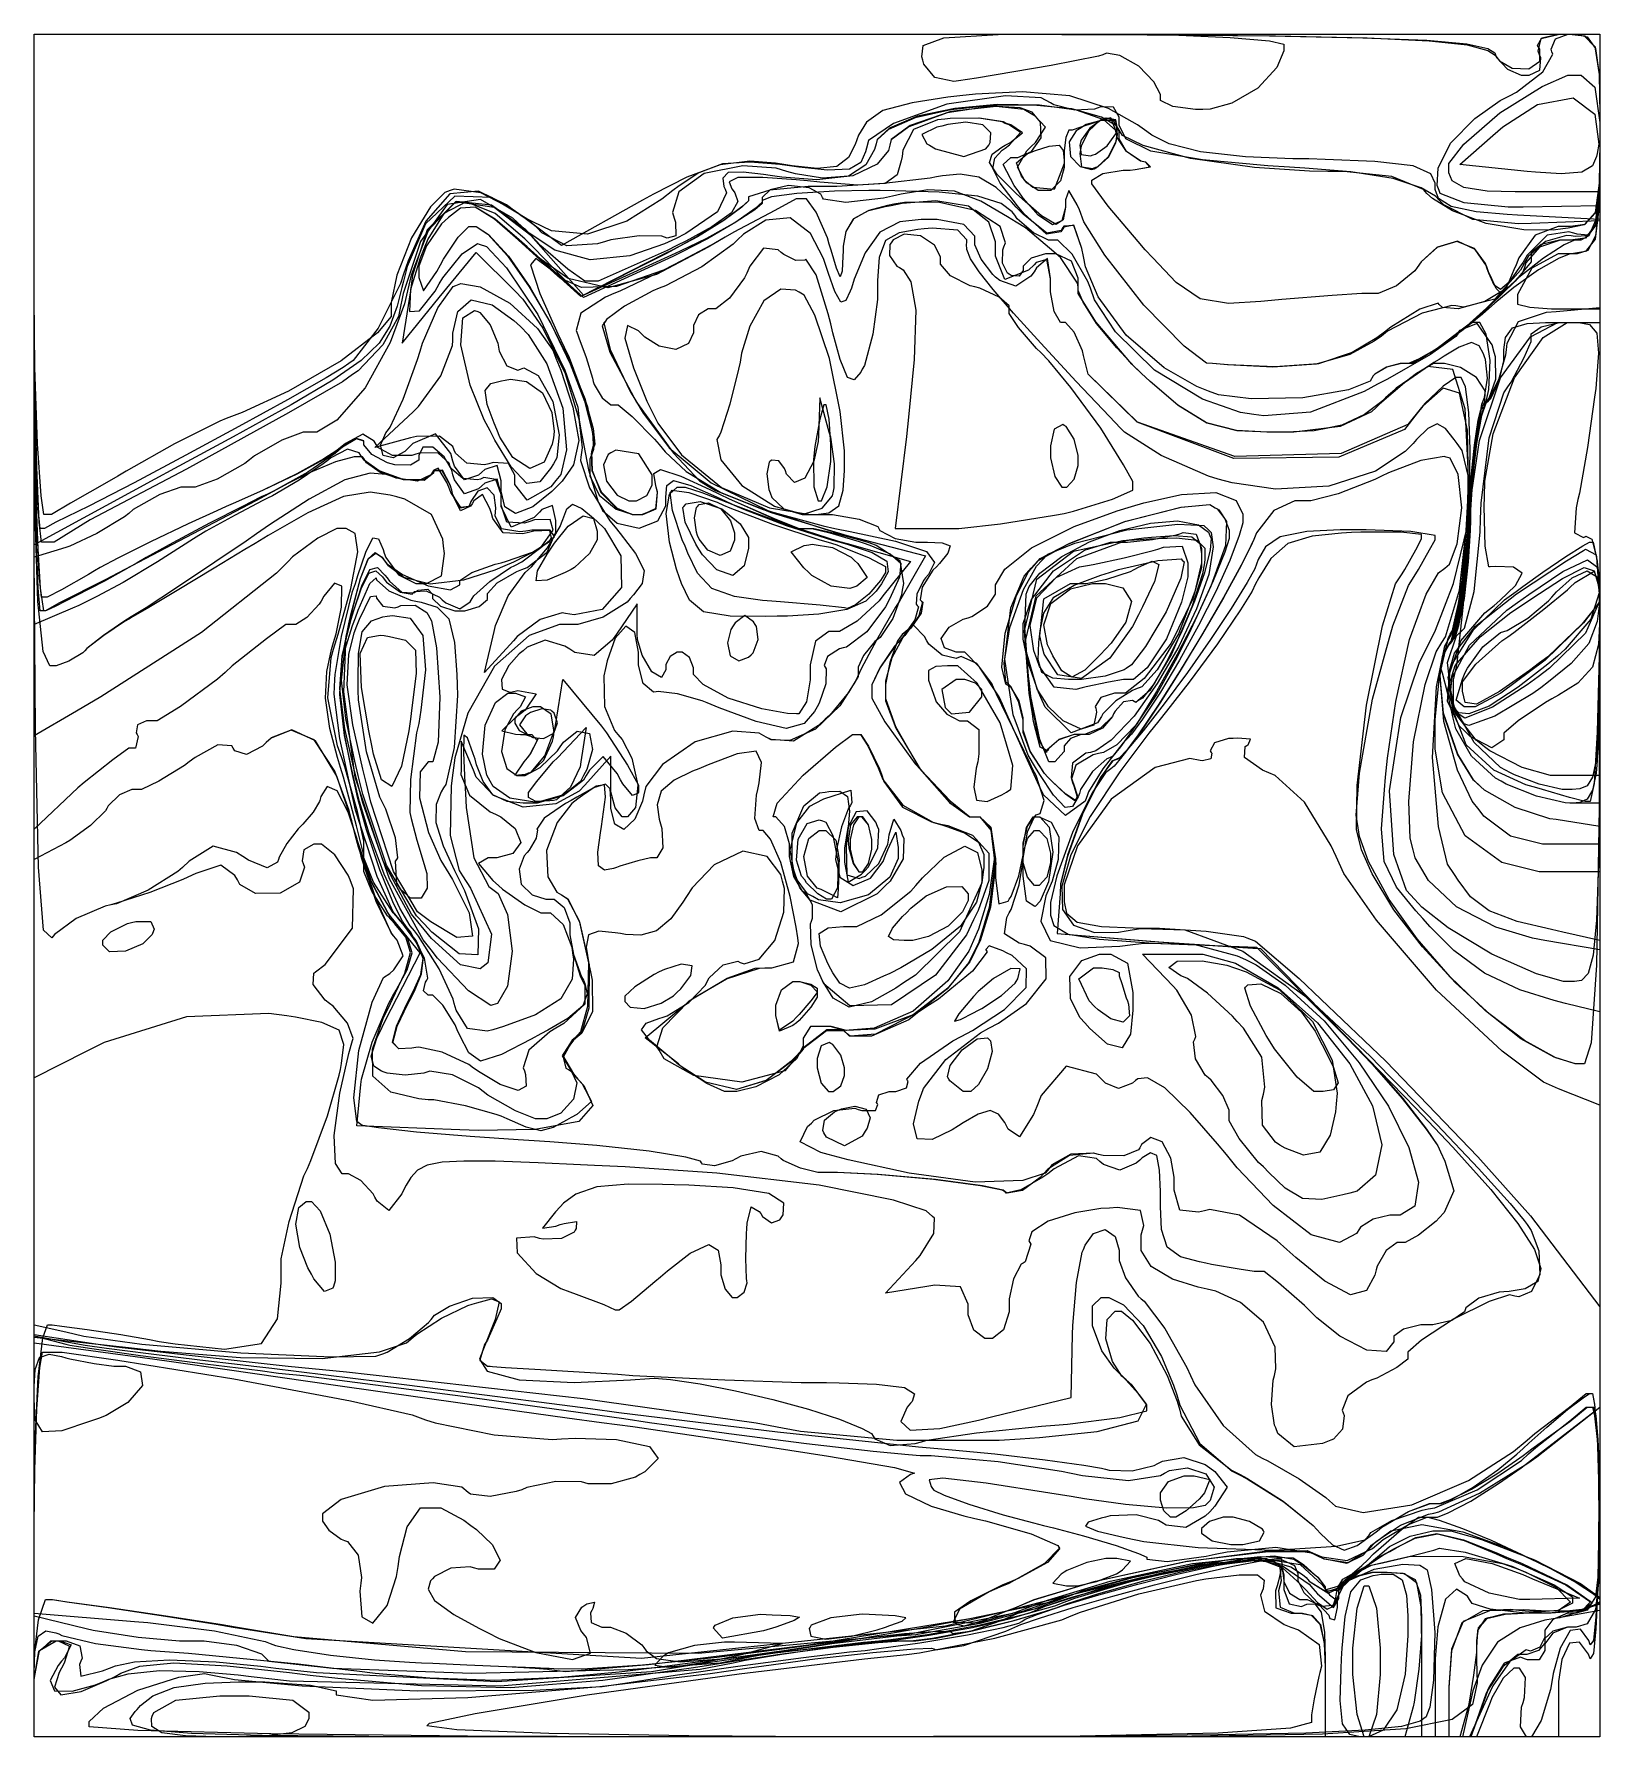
# Model space of a CAD drawing. Extents: x 0 to 1.19, y 0.01 to 1.31.
import ezdxf

# ---------------------------------------------------------------- set-up
doc = ezdxf.new("R2010")
doc.units = 0
doc.layers.get('0').update_dxf_attribs({"linetype": 'CONTINUOUS'})

msp = doc.modelspace()

# ---------------------------------------------------------------- linework, layer by layer
at = {"color": 250}
for p, q in [((0, 0.6597), (0, 1.3056)), ((0, 1.3056), (1.1875, 1.3056)), ((0, 0.5139), (0, 1.3056)), ((0, 1.3056), (1.1875, 1.3056)), ((0, 0.9535), (0, 1.3056)), ((0, 1.3056), (1.1875, 1.3056)), ((0, 0.9535), (0, 1.3056)), ((0, 1.3056), (1.1875, 1.3056)), ((0, 0.6795), (0, 1.3056)), ((0, 1.3056), (1.1875, 1.3056)), ((1.1875, 1.3056), (1.1875, 0.0139)), ((1.1875, 1.3056), (1.1875, 0.4931)), ((1.1875, 1.3056), (1.1875, 0.9149)), ((1.1875, 1.3056), (1.1875, 0.9149)), ((1.1875, 1.3056), (1.1875, 0.5639)), ((0.6598, 1.1538), (0.6514, 1.1495)), ((0.6723, 1.1526), (0.6598, 1.1538)), ((0.6829, 1.1453), (0.6723, 1.1526)), ((0.6489, 1.1459), (0.6488, 1.1375)), ((0.6488, 1.1375), (0.6544, 1.1296)), ((0.65, 1.1472), (0.6489, 1.1459)), ((0.6514, 1.1495), (0.65, 1.1472)), ((0.6875, 1.1366), (0.6829, 1.1453)), ((0.6544, 1.1296), (0.6562, 1.1285)), ((0.6562, 1.1285), (0.659, 1.1267)), ((0.659, 1.1267), (0.6648, 1.1177)), ((0.6875, 1.1337), (0.6875, 1.1366)), ((0.6875, 1.1309), (0.6875, 1.1337)), ((0.695, 1.1222), (0.6875, 1.1309)), ((0.5663, 1.1121), (0.5535, 1.1031)), ((0.5774, 1.1114), (0.5663, 1.1121)), ((0.5802, 1.1097), (0.5774, 1.1114)), ((0.6648, 1.1177), (0.6686, 1.0961)), ((0.7099, 1.1147), (0.695, 1.1222)), ((0.7135, 1.1139), (0.7099, 1.1147)), ((0.7172, 1.1128), (0.7135, 1.1139)), ((0.732, 1.106), (0.7172, 1.1128)), ((0.5535, 1.1031), (0.5428, 1.0841)), ((0.5841, 1.1074), (0.5802, 1.1097)), ((0.5921, 1.0923), (0.5841, 1.1074)), ((0.7396, 1.0995), (0.732, 1.106)), ((0.7396, 1.0972), (0.7396, 1.0995)), ((0.6032, 1.0595), (0.5921, 1.0923)), ((0.6686, 1.0961), (0.6675, 1.0586)), ((0.7396, 1.0937), (0.7396, 1.0972)), ((0.7465, 1.083), (0.7396, 1.0937)), ((0.5428, 1.0841), (0.5366, 1.0636)), ((0.7601, 1.0671), (0.7465, 1.083)), ((0.5366, 1.0636), (0.5354, 1.0566)), ((0.6114, 1.0192), (0.6032, 1.0595)), ((0.7636, 1.0639), (0.7601, 1.0671)), ((0.7696, 1.0577), (0.7636, 1.0639)), ((0.5343, 1.0514), (0.5276, 1.0247)), ((0.5354, 1.0566), (0.5343, 1.0514)), ((0.6675, 1.0586), (0.6632, 1.0149)), ((0.7863, 1.0374), (0.7696, 1.0577)), ((0.809, 1.0066), (0.7863, 1.0374)), ((0.5276, 1.0247), (0.5208, 1.0037)), ((0.5958, 1.0295), (0.5948, 1.0014)), ((0.6031, 1.0035), (0.5958, 1.0295)), ((0.5989, 1.0243), (0.5958, 1.0135)), ((0.6, 1.0243), (0.5989, 1.0243)), ((0.6007, 1.0243), (0.6, 1.0243)), ((0.6029, 1.0135), (0.6007, 1.0243)), ((0.5958, 1.0135), (0.5922, 0.9928)), ((0.6042, 0.9943), (0.6029, 1.0135)), ((0.6146, 0.9894), (0.6114, 1.0192)), ((0.6632, 1.0149), (0.6615, 1.0003)), ((0.7803, 1.0093), (0.7737, 1.0059)), ((0.7803, 1.0093), (0.7737, 1.0059)), ((0.7812, 1.0087), (0.7803, 1.0093)), ((0.7812, 1.0087), (0.7803, 1.0093)), ((0.7828, 1.0079), (0.7812, 1.0087)), ((0.7828, 1.0079), (0.7812, 1.0087)), ((0.7888, 0.9983), (0.7828, 1.0079)), ((0.7888, 0.9983), (0.7828, 1.0079)), ((0.5198, 1.0014), (0.5179, 0.9979)), ((0.5179, 0.9979), (0.5207, 0.9827)), ((0.5208, 1.0037), (0.5198, 1.0014)), ((0.5946, 0.9964), (0.5914, 0.9815)), ((0.5948, 1.0014), (0.5946, 0.9964)), ((0.6042, 0.9998), (0.6031, 1.0035)), ((0.607, 0.9795), (0.6042, 0.9998)), ((0.6615, 1.0003), (0.6531, 0.9306)), ((0.7737, 1.0059), (0.7708, 0.9932)), ((0.7737, 1.0059), (0.7708, 0.9932)), ((0.7917, 0.9858), (0.7888, 0.9983)), ((0.7917, 0.9858), (0.7888, 0.9983)), ((0.8263, 0.9789), (0.809, 1.0066)), ((0.5207, 0.9827), (0.5367, 0.963)), ((0.5594, 0.9824), (0.5583, 0.9816)), ((0.5648, 0.9819), (0.5594, 0.9824)), ((0.5692, 0.9761), (0.5648, 0.9819)), ((0.5917, 0.9878), (0.5911, 0.9829)), ((0.5911, 0.9829), (0.5914, 0.9622)), ((0.5922, 0.9928), (0.5917, 0.9878)), ((0.6042, 0.9878), (0.6042, 0.9943)), ((0.6042, 0.9814), (0.6042, 0.9878)), ((0.6146, 0.9795), (0.6146, 0.9894)), ((0.7708, 0.9932), (0.7708, 0.9889)), ((0.7708, 0.9932), (0.7708, 0.9889)), ((0.7708, 0.9889), (0.7708, 0.9842)), ((0.7708, 0.9889), (0.7708, 0.9842)), ((0.7708, 0.9842), (0.7741, 0.9699)), ((0.7708, 0.9842), (0.7741, 0.9699)), ((0.7917, 0.9816), (0.7917, 0.9858)), ((0.7917, 0.9816), (0.7917, 0.9858)), ((1.0518, 0.9821), (1.0271, 0.9728)), ((1.0693, 0.9852), (1.0518, 0.9821)), ((1.0709, 0.9847), (1.0693, 0.9852)), ((1.0738, 0.9838), (1.0709, 0.9847)), ((1.08, 0.9714), (1.0738, 0.9838)), ((0.5575, 0.9808), (0.5556, 0.972)), ((0.5556, 0.972), (0.5572, 0.96)), ((0.5583, 0.9816), (0.5575, 0.9808)), ((0.5698, 0.9743), (0.5692, 0.9761)), ((0.5706, 0.9718), (0.5698, 0.9743)), ((0.5766, 0.9655), (0.5706, 0.9718)), ((0.5914, 0.9815), (0.5846, 0.9688)), ((0.6015, 0.9622), (0.6042, 0.9814)), ((0.6067, 0.9613), (0.607, 0.9795)), ((0.6137, 0.9595), (0.6146, 0.9745)), ((0.6146, 0.9745), (0.6146, 0.9795)), ((0.7741, 0.9699), (0.7795, 0.9618)), ((0.7741, 0.9699), (0.7795, 0.9618)), ((0.7888, 0.9678), (0.7917, 0.9782)), ((0.7888, 0.9678), (0.7917, 0.9782)), ((0.7917, 0.9782), (0.7917, 0.9816)), ((0.7917, 0.9782), (0.7917, 0.9816)), ((0.8333, 0.9661), (0.8263, 0.9789)), ((1.0219, 0.9702), (1.0169, 0.9676)), ((1.0271, 0.9728), (1.0219, 0.9702)), ((1.0828, 0.9461), (1.08, 0.9714)), ((0.5367, 0.963), (0.5616, 0.9474)), ((0.5572, 0.96), (0.5583, 0.9576)), ((0.5583, 0.9576), (0.5596, 0.9541)), ((0.5846, 0.9688), (0.5766, 0.9655)), ((0.5914, 0.9622), (0.5947, 0.9514)), ((0.5972, 0.9514), (0.6015, 0.9622)), ((0.6054, 0.9552), (0.6062, 0.9587)), ((0.6062, 0.9587), (0.6067, 0.9613)), ((0.6102, 0.9478), (0.6137, 0.9595)), ((0.7795, 0.9618), (0.7812, 0.9618)), ((0.7795, 0.9618), (0.7812, 0.9618)), ((0.7812, 0.9618), (0.7831, 0.9618)), ((0.7812, 0.9618), (0.7831, 0.9618)), ((0.7831, 0.9618), (0.7888, 0.9678)), ((0.7831, 0.9618), (0.7888, 0.9678)), ((0.8178, 0.9527), (0.8333, 0.9595)), ((0.8333, 0.9618), (0.8333, 0.9661)), ((0.8333, 0.9595), (0.8333, 0.9618)), ((0.9889, 0.9569), (0.9683, 0.9514)), ((1.0169, 0.9676), (0.9889, 0.9569)), ((0.0001, 0.9096), (0, 0.9535)), ((0.0001, 0.9096), (0, 0.9535)), ((0.5596, 0.9541), (0.5686, 0.9454)), ((0.5616, 0.9474), (0.5826, 0.941)), ((0.5686, 0.9454), (0.5834, 0.9414)), ((0.5834, 0.9414), (0.5977, 0.9458)), ((0.5947, 0.9514), (0.5958, 0.9514)), ((0.5958, 0.9514), (0.5972, 0.9514)), ((0.5977, 0.9458), (0.6054, 0.9552)), ((0.6027, 0.9423), (0.6102, 0.9478)), ((0.7812, 0.942), (0.7882, 0.9436)), ((0.7882, 0.9436), (0.8178, 0.9527)), ((0.9401, 0.9442), (0.9271, 0.9272)), ((0.9561, 0.9514), (0.9401, 0.9442)), ((0.9615, 0.9514), (0.9561, 0.9514)), ((0.9683, 0.9514), (0.9615, 0.9514)), ((1.0793, 0.9189), (1.0828, 0.9461)), ((0.5826, 0.941), (0.5896, 0.941)), ((0.5896, 0.941), (0.5928, 0.941)), ((0.5928, 0.941), (0.6027, 0.9423)), ((0.6531, 0.9306), (0.6906, 0.9306)), ((0.6906, 0.9306), (0.7012, 0.9306)), ((0.7012, 0.9306), (0.7328, 0.934)), ((0.7328, 0.934), (0.7739, 0.9405)), ((0.7739, 0.9405), (0.7812, 0.942)), ((0.9227, 0.9173), (0.9153, 0.9026)), ((0.925, 0.9222), (0.9227, 0.9173)), ((0.9271, 0.9272), (0.925, 0.9222)), ((0.945, 0.9243), (0.9339, 0.9167)), ((0.9507, 0.919), (0.938, 0.9077)), ((0.9652, 0.9281), (0.945, 0.9243)), ((0.9693, 0.9246), (0.9507, 0.919)), ((0.9905, 0.9294), (0.9652, 0.9281)), ((0.9915, 0.927), (0.9693, 0.9246)), ((0.999, 0.9295), (0.9905, 0.9294)), ((0.999, 0.9274), (0.9915, 0.927)), ((1.0102, 0.9295), (0.999, 0.9295)), ((1.0062, 0.9277), (0.999, 0.9274)), ((1.0364, 0.9276), (1.0062, 0.9277)), ((1.044, 0.9281), (1.0102, 0.9295)), ((1.0521, 0.9259), (1.0364, 0.9276)), ((1.0625, 0.9253), (1.044, 0.9281)), ((1.0479, 0.9143), (1.0521, 0.9226)), ((1.0521, 0.9253), (1.0521, 0.9259)), ((1.0521, 0.9226), (1.0521, 0.9253)), ((1.0583, 0.9142), (1.0625, 0.9218)), ((1.0625, 0.9243), (1.0625, 0.9253)), ((1.0625, 0.9218), (1.0625, 0.9243)), ((1.0734, 0.9035), (1.0793, 0.9189)), ((0.0011, 0.778), (0.0001, 0.9096)), ((0.0011, 0.778), (0.0001, 0.9096)), ((0.9284, 0.907), (0.9271, 0.9035)), ((0.9339, 0.9167), (0.9284, 0.907)), ((0.938, 0.9077), (0.9287, 0.893)), ((1.0395, 0.8993), (1.0479, 0.9143)), ((1.05, 0.8993), (1.0583, 0.9142)), ((1.1875, 0.9149), (1.1875, 0.8659)), ((1.1875, 0.9149), (1.1875, 0.8659)), ((0.9153, 0.9026), (0.902, 0.8782)), ((0.9257, 0.8999), (0.92, 0.8896)), ((0.9271, 0.9035), (0.9257, 0.8999)), ((0.9287, 0.893), (0.9261, 0.8879)), ((1.0325, 0.8886), (1.0375, 0.8962)), ((1.0375, 0.8962), (1.0395, 0.8993)), ((1.0422, 0.8873), (1.0479, 0.8962)), ((1.0479, 0.8962), (1.05, 0.8993)), ((1.0556, 0.8806), (1.0652, 0.8968)), ((1.0652, 0.8968), (1.0698, 0.9003)), ((1.0698, 0.9003), (1.0734, 0.9035)), ((0.92, 0.8896), (0.9078, 0.8697)), ((0.9237, 0.8829), (0.9149, 0.8687)), ((0.9261, 0.8879), (0.9237, 0.8829)), ((1.0227, 0.8567), (1.0325, 0.8886)), ((1.0305, 0.8566), (1.0422, 0.8873)), ((1.0431, 0.8462), (1.0556, 0.8806)), ((0.902, 0.8782), (0.8864, 0.8511)), ((0.9078, 0.8697), (0.8921, 0.8462)), ((0.9149, 0.8687), (0.8974, 0.8429)), ((1.1875, 0.8659), (1.187, 0.7186)), ((1.1875, 0.8659), (1.187, 0.7186)), ((1.0104, 0.7966), (1.0227, 0.8567)), ((1.0151, 0.8011), (1.0305, 0.8566)), ((0.8864, 0.8511), (0.8699, 0.8237)), ((0.8921, 0.8462), (0.8747, 0.8213)), ((0.8974, 0.8429), (0.8759, 0.8139)), ((1.0327, 0.7993), (1.0431, 0.8462)), ((0.6838, 0.8259), (0.6782, 0.8229)), ((0.6838, 0.8259), (0.6782, 0.8229)), ((0.6782, 0.8229), (0.6784, 0.8154)), ((0.6782, 0.8229), (0.6784, 0.8154)), ((0.6784, 0.8154), (0.682, 0.8048)), ((0.6784, 0.8154), (0.682, 0.8048)), ((0.6928, 0.8264), (0.6838, 0.8259)), ((0.6928, 0.8264), (0.6838, 0.8259)), ((0.6994, 0.816), (0.6883, 0.8083)), ((0.6959, 0.8264), (0.6928, 0.8264)), ((0.6959, 0.8264), (0.6928, 0.8264)), ((0.7006, 0.8264), (0.6959, 0.8264)), ((0.7006, 0.8264), (0.6959, 0.8264)), ((0.7031, 0.816), (0.6994, 0.816)), ((0.7151, 0.8132), (0.7006, 0.8264)), ((0.7151, 0.8132), (0.7006, 0.8264)), ((0.7058, 0.816), (0.7031, 0.816)), ((0.714, 0.8133), (0.7058, 0.816)), ((0.8699, 0.8237), (0.8538, 0.7981)), ((0.8747, 0.8213), (0.8571, 0.7975)), ((0.8759, 0.8139), (0.8589, 0.7919)), ((0.682, 0.8048), (0.6833, 0.8014)), ((0.682, 0.8048), (0.6833, 0.8014)), ((0.6833, 0.8014), (0.6841, 0.799)), ((0.6833, 0.8014), (0.6841, 0.799)), ((0.6883, 0.8083), (0.691, 0.7948)), ((0.7094, 0.7911), (0.7188, 0.8027)), ((0.7188, 0.8083), (0.714, 0.8133)), ((0.7326, 0.7832), (0.7151, 0.8132)), ((0.7326, 0.7832), (0.7151, 0.8132)), ((0.7188, 0.8066), (0.7188, 0.8083)), ((0.7188, 0.8027), (0.7188, 0.8066)), ((1.0051, 0.7449), (1.0151, 0.8011)), ((0.6841, 0.799), (0.6923, 0.7896)), ((0.6841, 0.799), (0.6923, 0.7896)), ((0.691, 0.7948), (0.6937, 0.792)), ((0.6923, 0.7896), (0.7019, 0.7847)), ((0.6923, 0.7896), (0.7019, 0.7847)), ((0.6937, 0.792), (0.6958, 0.79)), ((0.6958, 0.79), (0.7094, 0.7911)), ((0.8538, 0.7981), (0.8396, 0.7768)), ((0.8571, 0.7975), (0.8412, 0.7771)), ((0.8589, 0.7919), (0.8531, 0.7847)), ((1.0035, 0.7355), (1.0104, 0.7966)), ((1.0264, 0.7564), (1.0327, 0.7993)), ((0.0033, 0.6736), (0.0011, 0.778)), ((0.0033, 0.6736), (0.0011, 0.778)), ((0.1955, 0.7778), (0.1799, 0.7716)), ((0.2134, 0.7694), (0.1955, 0.7778)), ((0.7019, 0.7847), (0.7052, 0.7847)), ((0.7019, 0.7847), (0.7052, 0.7847)), ((0.7052, 0.7847), (0.708, 0.7847)), ((0.7052, 0.7847), (0.708, 0.7847)), ((0.708, 0.7847), (0.7166, 0.7781)), ((0.708, 0.7847), (0.7166, 0.7781)), ((0.7166, 0.7781), (0.7166, 0.7595)), ((0.7166, 0.7781), (0.7166, 0.7595)), ((0.7422, 0.7508), (0.7326, 0.7832)), ((0.7422, 0.7508), (0.7326, 0.7832)), ((0.8454, 0.7753), (0.8233, 0.746)), ((0.8396, 0.7768), (0.8285, 0.7618)), ((0.8412, 0.7771), (0.8286, 0.7623)), ((0.8531, 0.7847), (0.8454, 0.7753)), ((0.1394, 0.7665), (0.1221, 0.7569)), ((0.15, 0.7656), (0.1394, 0.7665)), ((0.151, 0.7639), (0.15, 0.7656)), ((0.1523, 0.7619), (0.151, 0.7639)), ((0.1732, 0.7655), (0.1612, 0.759)), ((0.1761, 0.7681), (0.1732, 0.7655)), ((0.1799, 0.7716), (0.1761, 0.7681)), ((0.2295, 0.7426), (0.2134, 0.7694)), ((0.8286, 0.7623), (0.8231, 0.7565)), ((0.8952, 0.7679), (0.892, 0.7618)), ((0.9058, 0.7712), (0.8952, 0.7679)), ((0.9094, 0.7712), (0.9058, 0.7712)), ((0.9126, 0.7714), (0.9094, 0.7712)), ((0.9224, 0.7706), (0.9126, 0.7714)), ((0.918, 0.7567), (0.9185, 0.7651)), ((0.9185, 0.7651), (0.9198, 0.766)), ((0.9198, 0.766), (0.9208, 0.7665)), ((0.9208, 0.7665), (0.9224, 0.7706)), ((0.114, 0.7507), (0.0946, 0.7388)), ((0.1177, 0.7535), (0.114, 0.7507)), ((0.1221, 0.7569), (0.1177, 0.7535)), ((0.1612, 0.759), (0.1523, 0.7619)), ((0.7156, 0.7535), (0.7145, 0.7488)), ((0.7156, 0.7535), (0.7145, 0.7488)), ((0.7166, 0.7595), (0.7156, 0.7535)), ((0.7166, 0.7595), (0.7156, 0.7535)), ((0.7407, 0.7327), (0.7422, 0.7508)), ((0.7407, 0.7327), (0.7422, 0.7508)), ((0.8174, 0.754), (0.8087, 0.7414)), ((0.8182, 0.7542), (0.8091, 0.7421)), ((0.8209, 0.7555), (0.8174, 0.754)), ((0.8219, 0.7555), (0.8182, 0.7542)), ((0.8231, 0.7565), (0.8209, 0.7555)), ((0.8238, 0.7561), (0.8219, 0.7555)), ((0.8285, 0.7618), (0.8238, 0.7561)), ((0.8764, 0.7561), (0.8502, 0.7491)), ((0.8844, 0.7545), (0.8764, 0.7561)), ((0.8862, 0.7543), (0.8844, 0.7545)), ((0.8924, 0.7557), (0.8862, 0.7543)), ((0.892, 0.7618), (0.8927, 0.7607)), ((0.8932, 0.76), (0.8924, 0.7557)), ((0.8927, 0.7607), (0.8932, 0.76)), ((0.9317, 0.7472), (0.918, 0.7567)), ((1.025, 0.742), (1.0264, 0.7564)), ((0.0946, 0.7388), (0.0814, 0.7326)), ((0.2409, 0.7088), (0.2295, 0.7426)), ((0.7145, 0.7488), (0.7126, 0.7343)), ((0.7145, 0.7488), (0.7126, 0.7343)), ((0.8087, 0.7414), (0.7951, 0.7139)), ((0.8091, 0.7421), (0.7953, 0.7151)), ((0.8233, 0.746), (0.801, 0.712)), ((0.8502, 0.7491), (0.8168, 0.7251)), ((0.9365, 0.7451), (0.9317, 0.7472)), ((0.9411, 0.7431), (0.9365, 0.7451)), ((0.9635, 0.7228), (0.9411, 0.7431)), ((1.0026, 0.7131), (1.0051, 0.7449)), ((1.0241, 0.7322), (1.025, 0.742)), ((0.0649, 0.7285), (0.0563, 0.7202)), ((0.0741, 0.7326), (0.0649, 0.7285)), ((0.0771, 0.7326), (0.0741, 0.7326)), ((0.0814, 0.7326), (0.0771, 0.7326)), ((0.2167, 0.7243), (0.2164, 0.7233)), ((0.2174, 0.7271), (0.2167, 0.7243)), ((0.2224, 0.7349), (0.2174, 0.7271)), ((0.2298, 0.7315), (0.2224, 0.7349)), ((0.2382, 0.7154), (0.2298, 0.7315)), ((0.7126, 0.7343), (0.7148, 0.7244)), ((0.7126, 0.7343), (0.7148, 0.7244)), ((0.7148, 0.7244), (0.7229, 0.7235)), ((0.7148, 0.7244), (0.7229, 0.7235)), ((0.7229, 0.7235), (0.734, 0.7285)), ((0.7229, 0.7235), (0.734, 0.7285)), ((0.734, 0.7285), (0.7375, 0.7306)), ((0.734, 0.7285), (0.7375, 0.7306)), ((0.7375, 0.7306), (0.7407, 0.7327)), ((0.7375, 0.7306), (0.7407, 0.7327)), ((0.8168, 0.7251), (0.7913, 0.6898)), ((1.0028, 0.7019), (1.0035, 0.7355)), ((1.0219, 0.7026), (1.0241, 0.7322)), ((0.0541, 0.7163), (0.0427, 0.7051)), ((0.0552, 0.718), (0.0541, 0.7163)), ((0.0563, 0.7202), (0.0552, 0.718)), ((0.2117, 0.7152), (0.2039, 0.7061)), ((0.2164, 0.7233), (0.2117, 0.7152)), ((0.245, 0.6948), (0.2382, 0.7154)), ((0.7953, 0.7151), (0.7837, 0.6828)), ((0.7951, 0.7139), (0.7837, 0.6817)), ((0.801, 0.712), (0.7863, 0.6829)), ((0.9838, 0.6899), (0.9635, 0.7228)), ((1.0042, 0.7035), (1.0026, 0.7131)), ((1.187, 0.7186), (1.185, 0.5993)), ((1.187, 0.7186), (1.185, 0.5993)), ((0.0427, 0.7051), (0.0271, 0.6938)), ((0.2003, 0.7027), (0.1918, 0.6916)), ((0.2021, 0.7045), (0.2003, 0.7027)), ((0.2039, 0.7061), (0.2021, 0.7045)), ((0.2438, 0.6972), (0.2409, 0.7088)), ((1.0052, 0.693), (1.0028, 0.7019)), ((1.0051, 0.6969), (1.0042, 0.7035)), ((1.0238, 0.6778), (1.0219, 0.7026)), ((0.024, 0.692), (0, 0.6795)), ((0.0271, 0.6938), (0.024, 0.692)), ((0.1358, 0.6896), (0.1176, 0.6781)), ((0.1534, 0.6847), (0.1358, 0.6896)), ((0.1583, 0.6816), (0.1534, 0.6847)), ((0.1918, 0.6916), (0.1859, 0.6811)), ((0.2046, 0.6868), (0.2033, 0.6785)), ((0.2121, 0.691), (0.2046, 0.6868)), ((0.2146, 0.691), (0.2121, 0.691)), ((0.218, 0.691), (0.2146, 0.691)), ((0.2282, 0.6829), (0.218, 0.691)), ((0.2461, 0.6889), (0.2438, 0.6972)), ((0.2469, 0.6878), (0.245, 0.6948)), ((0.2591, 0.6498), (0.2461, 0.6889)), ((0.2484, 0.6808), (0.2469, 0.6878)), ((0.7913, 0.6898), (0.7812, 0.6602)), ((0.9875, 0.6816), (0.9838, 0.6899)), ((1.0121, 0.6778), (1.0051, 0.6969)), ((1.0067, 0.6867), (1.0052, 0.693)), ((1.0148, 0.6685), (1.0067, 0.6867)), ((0.0072, 0.6257), (0.0033, 0.6736)), ((0.0072, 0.6257), (0.0033, 0.6736)), ((0.1125, 0.6733), (0.1091, 0.6704)), ((0.1176, 0.6781), (0.1125, 0.6733)), ((0.1417, 0.6751), (0.1226, 0.6689)), ((0.1522, 0.6674), (0.1417, 0.6751)), ((0.1625, 0.679), (0.1583, 0.6816)), ((0.1769, 0.6732), (0.1625, 0.679)), ((0.1847, 0.6775), (0.1769, 0.6732)), ((0.1854, 0.6795), (0.1847, 0.6775)), ((0.1859, 0.6811), (0.1854, 0.6795)), ((0.2052, 0.6736), (0.2014, 0.6622)), ((0.2033, 0.6785), (0.2042, 0.6764)), ((0.2042, 0.6764), (0.2052, 0.6736)), ((0.2383, 0.6676), (0.2282, 0.6829)), ((0.2595, 0.6475), (0.2484, 0.6808)), ((0.7837, 0.6828), (0.7785, 0.6609)), ((0.7837, 0.6817), (0.7785, 0.6606)), ((0.7863, 0.6829), (0.7793, 0.6593)), ((0.9934, 0.6688), (0.9875, 0.6816)), ((1.0276, 0.6491), (1.0121, 0.6778)), ((1.0333, 0.6584), (1.0238, 0.6778)), ((0, 0.0139), (0, 0.6597)), ((0.1091, 0.6704), (0.0865, 0.6561)), ((0.1127, 0.6642), (0.0878, 0.6544)), ((0.1166, 0.666), (0.1127, 0.6642)), ((0.1226, 0.6689), (0.1166, 0.666)), ((0.1542, 0.6639), (0.1522, 0.6674)), ((0.156, 0.6605), (0.1542, 0.6639)), ((0.168, 0.6536), (0.156, 0.6605)), ((0.2014, 0.6622), (0.1866, 0.6538)), ((0.2396, 0.6639), (0.2383, 0.6676)), ((0.2422, 0.6572), (0.2396, 0.6639)), ((0.7785, 0.6609), (0.7781, 0.6535)), ((0.7785, 0.6606), (0.7781, 0.6535)), ((0.7793, 0.6593), (0.7799, 0.6414)), ((0.7812, 0.6602), (0.7812, 0.6503)), ((1.0181, 0.6333), (0.9934, 0.6688)), ((1.0312, 0.6412), (1.0148, 0.6685)), ((0.0624, 0.6462), (0.0583, 0.6451)), ((0.0624, 0.6459), (0.0583, 0.6451)), ((0.0865, 0.6561), (0.0624, 0.6459)), ((0.0878, 0.6544), (0.0624, 0.6462)), ((0.1866, 0.6538), (0.168, 0.6536)), ((0.2414, 0.6274), (0.2422, 0.6572)), ((0.2711, 0.6233), (0.2591, 0.6498)), ((0.2711, 0.6235), (0.2595, 0.6475)), ((0.7781, 0.6535), (0.776, 0.6233)), ((0.7781, 0.6535), (0.776, 0.6233)), ((0.7812, 0.6503), (0.7812, 0.6474)), ((0.7812, 0.6474), (0.783, 0.6386)), ((1.0488, 0.6193), (1.0276, 0.6491)), ((1.048, 0.6405), (1.0333, 0.6584)), ((0.032, 0.6346), (0.0154, 0.6225)), ((0.032, 0.6346), (0.0154, 0.6225)), ((0.0539, 0.6441), (0.032, 0.6346)), ((0.0539, 0.6441), (0.032, 0.6346)), ((0.0583, 0.6451), (0.0539, 0.6441)), ((0.0583, 0.6451), (0.0539, 0.6441)), ((0.7799, 0.6414), (0.7882, 0.6296)), ((0.783, 0.6386), (0.7911, 0.6319)), ((1.0636, 0.5803), (1.0181, 0.6333)), ((1.0529, 0.6131), (1.0312, 0.6412)), ((1.0531, 0.6347), (1.048, 0.6405)), ((1.0587, 0.6284), (1.0531, 0.6347)), ((0.0136, 0.6201), (0.0072, 0.6257)), ((0.0136, 0.6201), (0.0072, 0.6257)), ((0.0154, 0.6225), (0.0136, 0.6201)), ((0.0154, 0.6225), (0.0136, 0.6201)), ((0.0136, 0.6201), (0.0136, 0.6201)), ((0.0136, 0.6201), (0.0136, 0.6201)), ((0.0521, 0.6182), (0.0583, 0.6246)), ((0.0583, 0.6246), (0.0708, 0.6309)), ((0.0708, 0.6309), (0.0739, 0.6316)), ((0.0739, 0.6316), (0.0773, 0.6324)), ((0.0773, 0.6324), (0.0885, 0.6324)), ((0.0896, 0.6225), (0.0824, 0.6154)), ((0.0885, 0.6324), (0.0911, 0.6266)), ((0.0906, 0.6253), (0.0896, 0.6225)), ((0.0911, 0.6266), (0.0906, 0.6253)), ((0.2208, 0.5998), (0.2414, 0.6274)), ((0.2729, 0.6212), (0.2711, 0.6235)), ((0.2729, 0.6212), (0.2711, 0.6233)), ((0.2754, 0.6182), (0.2729, 0.6212)), ((0.2754, 0.6182), (0.2729, 0.6212)), ((0.776, 0.6233), (0.8531, 0.617)), ((0.776, 0.6233), (0.8521, 0.617)), ((0.7882, 0.6296), (0.8043, 0.6241)), ((0.7911, 0.6319), (0.8094, 0.6287)), ((0.8043, 0.6241), (0.8223, 0.6243)), ((0.8094, 0.6287), (0.8336, 0.6276)), ((0.8223, 0.6243), (0.8281, 0.6253)), ((0.8281, 0.6253), (0.839, 0.6272)), ((0.8336, 0.6276), (0.8417, 0.6274)), ((0.839, 0.6272), (0.8727, 0.626)), ((0.8417, 0.6274), (0.8535, 0.6274)), ((0.8535, 0.6274), (0.8889, 0.625)), ((0.8727, 0.626), (0.9168, 0.61)), ((0.8889, 0.625), (0.9172, 0.6209)), ((0.9172, 0.6209), (0.9198, 0.6201)), ((0.9198, 0.6201), (0.9263, 0.6175)), ((1.0766, 0.6103), (1.0587, 0.6284)), ((0.0521, 0.616), (0.0521, 0.6182)), ((0.0521, 0.6144), (0.0521, 0.616)), ((0.0573, 0.6095), (0.0521, 0.6144)), ((0.0694, 0.6098), (0.0573, 0.6095)), ((0.0824, 0.6154), (0.0694, 0.6098)), ((0.2799, 0.6063), (0.2754, 0.6182)), ((0.2799, 0.6063), (0.2754, 0.6182)), ((0.8521, 0.617), (0.9281, 0.6118)), ((0.8531, 0.617), (0.9302, 0.6118)), ((0.9168, 0.61), (0.9665, 0.5741)), ((0.9263, 0.6175), (0.9595, 0.5892)), ((0.9281, 0.6118), (0.9896, 0.5503)), ((0.9302, 0.6118), (1.0385, 0.5003)), ((1.0738, 0.5904), (1.0488, 0.6193)), ((1.0778, 0.586), (1.0529, 0.6131)), ((1.0999, 0.5931), (1.0766, 0.6103)), ((0.2135, 0.5941), (0.2208, 0.5998)), ((0.2698, 0.593), (0.2729, 0.5956)), ((0.2698, 0.593), (0.2729, 0.5956)), ((0.2729, 0.5956), (0.2799, 0.6063)), ((0.2729, 0.5956), (0.2799, 0.6063)), ((0.478, 0.5959), (0.474, 0.5941)), ((0.478, 0.5959), (0.474, 0.5941)), ((0.478, 0.5959), (0.474, 0.5941)), ((0.478, 0.5959), (0.474, 0.5941)), ((0.4908, 0.5999), (0.478, 0.5959)), ((0.4908, 0.5999), (0.478, 0.5959)), ((0.4908, 0.5999), (0.478, 0.5959)), ((0.4908, 0.5999), (0.478, 0.5959)), ((0.4991, 0.5988), (0.4908, 0.5999)), ((0.4991, 0.5988), (0.4908, 0.5999)), ((0.4991, 0.5988), (0.4908, 0.5999)), ((0.4991, 0.5988), (0.4908, 0.5999)), ((0.4981, 0.5915), (0.4991, 0.5988)), ((0.4981, 0.5915), (0.4991, 0.5988)), ((0.4981, 0.5915), (0.4991, 0.5988)), ((0.4981, 0.5915), (0.4991, 0.5988)), ((0.7407, 0.5967), (0.7276, 0.5892)), ((0.7407, 0.5967), (0.7276, 0.5892)), ((0.7478, 0.5965), (0.7407, 0.5967)), ((0.7478, 0.5965), (0.7407, 0.5967)), ((0.746, 0.5889), (0.7478, 0.5965)), ((0.746, 0.5889), (0.7478, 0.5965)), ((1.185, 0.5993), (1.1809, 0.5403)), ((1.185, 0.5993), (1.1809, 0.5403)), ((0.2117, 0.5845), (0.2121, 0.5932)), ((0.2208, 0.5728), (0.2117, 0.5845)), ((0.2121, 0.5932), (0.2135, 0.5941)), ((0.2564, 0.5712), (0.2651, 0.59)), ((0.2564, 0.5712), (0.2651, 0.59)), ((0.2651, 0.59), (0.2698, 0.593)), ((0.2651, 0.59), (0.2698, 0.593)), ((0.4555, 0.5829), (0.4479, 0.5757)), ((0.4555, 0.5829), (0.4479, 0.5757)), ((0.4555, 0.5829), (0.4479, 0.5757)), ((0.4555, 0.5829), (0.4479, 0.5757)), ((0.4703, 0.5923), (0.4555, 0.5829)), ((0.4703, 0.5923), (0.4555, 0.5829)), ((0.4703, 0.5923), (0.4555, 0.5829)), ((0.4703, 0.5923), (0.4555, 0.5829)), ((0.474, 0.5941), (0.4703, 0.5923)), ((0.474, 0.5941), (0.4703, 0.5923)), ((0.474, 0.5941), (0.4703, 0.5923)), ((0.474, 0.5941), (0.4703, 0.5923)), ((0.4875, 0.5785), (0.4905, 0.5814)), ((0.4875, 0.5785), (0.4905, 0.5814)), ((0.4875, 0.5785), (0.4905, 0.5814)), ((0.4875, 0.5785), (0.4905, 0.5814)), ((0.4905, 0.5814), (0.4981, 0.5915)), ((0.4905, 0.5814), (0.4981, 0.5915)), ((0.4905, 0.5814), (0.4981, 0.5915)), ((0.4905, 0.5814), (0.4981, 0.5915)), ((0.7276, 0.5892), (0.7159, 0.5792)), ((0.7276, 0.5892), (0.7159, 0.5792)), ((0.7337, 0.5763), (0.744, 0.5855)), ((0.7337, 0.5763), (0.744, 0.5855)), ((0.744, 0.5855), (0.7448, 0.5868)), ((0.744, 0.5855), (0.7448, 0.5868)), ((0.7448, 0.5868), (0.746, 0.5889)), ((0.7448, 0.5868), (0.746, 0.5889)), ((0.9595, 0.5892), (1.0251, 0.5265)), ((1.1007, 0.5646), (1.0738, 0.5904)), ((1.1043, 0.5618), (1.0778, 0.586)), ((1.1268, 0.5806), (1.0999, 0.5931)), ((0.224, 0.5702), (0.2208, 0.5728)), ((0.2268, 0.5681), (0.224, 0.5702)), ((0.2463, 0.5346), (0.2564, 0.5712)), ((0.2463, 0.5346), (0.2564, 0.5712)), ((0.4479, 0.5757), (0.4479, 0.5732)), ((0.4479, 0.5757), (0.4479, 0.5732)), ((0.4479, 0.5757), (0.4479, 0.5732)), ((0.4479, 0.5757), (0.4479, 0.5732)), ((0.4479, 0.5732), (0.4479, 0.5718)), ((0.4479, 0.5732), (0.4479, 0.5718)), ((0.4479, 0.5732), (0.4479, 0.5718)), ((0.4479, 0.5732), (0.4479, 0.5718)), ((0.4479, 0.5718), (0.4521, 0.5673)), ((0.4479, 0.5718), (0.4521, 0.5673)), ((0.4479, 0.5718), (0.4521, 0.5673)), ((0.4479, 0.5718), (0.4521, 0.5673)), ((0.4626, 0.5665), (0.4756, 0.5704)), ((0.4626, 0.5665), (0.4756, 0.5704)), ((0.4626, 0.5665), (0.4756, 0.5704)), ((0.4626, 0.5665), (0.4756, 0.5704)), ((0.4756, 0.5704), (0.485, 0.576)), ((0.4756, 0.5704), (0.485, 0.576)), ((0.4756, 0.5704), (0.485, 0.576)), ((0.4756, 0.5704), (0.485, 0.576)), ((0.485, 0.576), (0.4875, 0.5785)), ((0.485, 0.576), (0.4875, 0.5785)), ((0.485, 0.576), (0.4875, 0.5785)), ((0.485, 0.576), (0.4875, 0.5785)), ((0.7097, 0.5722), (0.7014, 0.5623)), ((0.7097, 0.5722), (0.7014, 0.5623)), ((0.7125, 0.5754), (0.7097, 0.5722)), ((0.7125, 0.5754), (0.7097, 0.5722)), ((0.7159, 0.5792), (0.7125, 0.5754)), ((0.7159, 0.5792), (0.7125, 0.5754)), ((0.7187, 0.5665), (0.7337, 0.5763)), ((0.7187, 0.5665), (0.7337, 0.5763)), ((0.9665, 0.5741), (1.0132, 0.5303)), ((1.1133, 0.534), (1.0636, 0.5803)), ((1.1527, 0.5724), (1.1268, 0.5806)), ((1.1615, 0.5702), (1.1527, 0.5724)), ((1.1875, 0.5639), (1.1615, 0.5702)), ((0.1156, 0.5601), (0.0531, 0.5405)), ((0.1781, 0.5626), (0.1156, 0.5601)), ((0.1917, 0.5608), (0.1781, 0.5626)), ((0.1983, 0.5597), (0.1917, 0.5608)), ((0.2182, 0.5559), (0.1983, 0.5597)), ((0.2315, 0.5499), (0.2182, 0.5559)), ((0.2378, 0.5553), (0.2268, 0.5681)), ((0.4521, 0.5673), (0.4626, 0.5665)), ((0.4521, 0.5673), (0.4626, 0.5665)), ((0.4521, 0.5673), (0.4626, 0.5665)), ((0.4521, 0.5673), (0.4626, 0.5665)), ((0.7014, 0.5623), (0.698, 0.5569)), ((0.7014, 0.5623), (0.698, 0.5569)), ((0.698, 0.5569), (0.7026, 0.5581)), ((0.698, 0.5569), (0.7026, 0.5581)), ((0.7026, 0.5581), (0.7124, 0.5632)), ((0.7026, 0.5581), (0.7124, 0.5632)), ((0.7124, 0.5632), (0.7156, 0.5649)), ((0.7124, 0.5632), (0.7156, 0.5649)), ((0.7156, 0.5649), (0.7187, 0.5665)), ((0.7156, 0.5649), (0.7187, 0.5665)), ((1.1276, 0.5435), (1.1007, 0.5646)), ((1.1303, 0.5422), (1.1043, 0.5618)), ((0.235, 0.5391), (0.2315, 0.5499)), ((0.2421, 0.5436), (0.2378, 0.5553)), ((0.2416, 0.542), (0.2421, 0.5436)), ((0.9896, 0.5503), (0.9961, 0.5441)), ((0.9961, 0.5441), (1.0149, 0.5243)), ((1.1527, 0.5295), (1.1276, 0.5435)), ((0.0396, 0.5337), (0, 0.5139)), ((0.0531, 0.5405), (0.0396, 0.5337)), ((0.2319, 0.5021), (0.2388, 0.5322)), ((0.2332, 0.5248), (0.235, 0.5391)), ((0.2388, 0.5322), (0.2416, 0.542)), ((0.2425, 0.4986), (0.2463, 0.5346)), ((0.2425, 0.4986), (0.2463, 0.5346)), ((0.597, 0.5381), (0.5938, 0.5285)), ((0.597, 0.5381), (0.5938, 0.5285)), ((0.603, 0.5406), (0.597, 0.5381)), ((0.603, 0.5406), (0.597, 0.5381)), ((0.6042, 0.5399), (0.603, 0.5406)), ((0.6042, 0.5399), (0.603, 0.5406)), ((0.6057, 0.5392), (0.6042, 0.5399)), ((0.6057, 0.5392), (0.6042, 0.5399)), ((0.6117, 0.531), (0.6057, 0.5392)), ((0.6117, 0.531), (0.6057, 0.5392)), ((0.6146, 0.5213), (0.6117, 0.531)), ((0.6146, 0.5213), (0.6117, 0.531)), ((1.0132, 0.5303), (1.0281, 0.5149)), ((1.1446, 0.5106), (1.1133, 0.534)), ((1.1541, 0.5291), (1.1303, 0.5422)), ((1.1809, 0.5403), (1.1757, 0.5243)), ((1.1809, 0.5403), (1.1757, 0.5243)), ((0.2315, 0.5157), (0.2323, 0.5201)), ((0.2323, 0.5201), (0.2332, 0.5248)), ((0.5938, 0.5285), (0.5938, 0.5253)), ((0.5938, 0.5285), (0.5938, 0.5253)), ((0.5938, 0.5253), (0.5938, 0.5215)), ((0.5938, 0.5253), (0.5938, 0.5215)), ((0.5938, 0.5215), (0.597, 0.5098)), ((0.5938, 0.5215), (0.597, 0.5098)), ((0.6146, 0.5181), (0.6146, 0.5213)), ((0.6146, 0.5181), (0.6146, 0.5213)), ((0.6146, 0.5155), (0.6146, 0.5181)), ((0.6146, 0.5155), (0.6146, 0.5181)), ((1.0149, 0.5243), (1.0379, 0.4982)), ((1.0251, 0.5265), (1.0948, 0.4539)), ((1.1686, 0.5243), (1.1527, 0.5295)), ((1.1689, 0.5243), (1.1541, 0.5291)), ((1.1739, 0.5243), (1.1686, 0.5243)), ((1.1739, 0.5243), (1.1689, 0.5243)), ((1.1757, 0.5243), (1.1739, 0.5243)), ((1.1757, 0.5243), (1.1739, 0.5243)), ((0.2225, 0.485), (0.2315, 0.5157)), ((0.597, 0.5098), (0.6024, 0.5035)), ((0.597, 0.5098), (0.6024, 0.5035)), ((0.606, 0.5035), (0.6117, 0.5077)), ((0.606, 0.5035), (0.6117, 0.5077)), ((0.6117, 0.5077), (0.6146, 0.5155)), ((0.6117, 0.5077), (0.6146, 0.5155)), ((1.0281, 0.5149), (1.0371, 0.5059)), ((1.0371, 0.5059), (1.0639, 0.4785)), ((1.1562, 0.5055), (1.1446, 0.5106)), ((1.1875, 0.4931), (1.1562, 0.5055)), ((0.2276, 0.47), (0.2319, 0.5021)), ((0.2447, 0.4806), (0.2425, 0.4986)), ((0.2447, 0.4806), (0.2425, 0.4986)), ((0.6024, 0.5035), (0.6042, 0.5035)), ((0.6024, 0.5035), (0.6042, 0.5035)), ((0.6042, 0.5035), (0.606, 0.5035)), ((0.6042, 0.5035), (0.606, 0.5035)), ((1.0379, 0.4982), (1.0559, 0.4749)), ((1.0385, 0.5003), (1.0479, 0.4907)), ((0.2099, 0.4512), (0.2225, 0.485)), ((0.2479, 0.4785), (0.2447, 0.4806)), ((0.2479, 0.4785), (0.2447, 0.4806)), ((0.2492, 0.4777), (0.2479, 0.4785)), ((0.2492, 0.4777), (0.2479, 0.4785)), ((1.0479, 0.4907), (1.0759, 0.4612)), ((1.0639, 0.4785), (1.0954, 0.445)), ((0.2287, 0.4487), (0.2276, 0.47)), ((0.2611, 0.4758), (0.2492, 0.4777)), ((0.2611, 0.4758), (0.2492, 0.4777)), ((0.2901, 0.4727), (0.2611, 0.4758)), ((0.2901, 0.4727), (0.2611, 0.4758)), ((0.3308, 0.4693), (0.2901, 0.4727)), ((0.3308, 0.4693), (0.2901, 0.4727)), ((0.3671, 0.4667), (0.3308, 0.4693)), ((0.3671, 0.4667), (0.3308, 0.4693)), ((0.3792, 0.466), (0.3671, 0.4667)), ((0.3792, 0.466), (0.3671, 0.4667)), ((0.3911, 0.4653), (0.3792, 0.466)), ((0.3911, 0.4653), (0.3792, 0.466)), ((0.4267, 0.4624), (0.3911, 0.4653)), ((0.4267, 0.4624), (0.3911, 0.4653)), ((0.847, 0.4686), (0.8398, 0.4632)), ((0.8555, 0.4652), (0.847, 0.4686)), ((0.862, 0.4529), (0.8555, 0.4652)), ((1.0559, 0.4749), (1.0646, 0.4621)), ((0.4665, 0.4581), (0.4267, 0.4624)), ((0.4665, 0.4581), (0.4267, 0.4624)), ((0.4944, 0.4536), (0.4665, 0.4581)), ((0.4944, 0.4536), (0.4665, 0.4581)), ((0.5054, 0.4506), (0.4944, 0.4536)), ((0.5054, 0.4506), (0.4944, 0.4536)), ((0.5323, 0.4524), (0.5294, 0.4509)), ((0.5323, 0.4524), (0.5294, 0.4509)), ((0.5359, 0.4543), (0.5323, 0.4524)), ((0.5359, 0.4543), (0.5323, 0.4524)), ((0.5514, 0.458), (0.5359, 0.4543)), ((0.5514, 0.458), (0.5359, 0.4543)), ((0.5643, 0.4543), (0.5514, 0.458)), ((0.5643, 0.4543), (0.5514, 0.458)), ((0.5667, 0.4524), (0.5643, 0.4543)), ((0.5667, 0.4524), (0.5643, 0.4543)), ((0.5682, 0.4511), (0.5667, 0.4524)), ((0.5682, 0.4511), (0.5667, 0.4524)), ((0.7853, 0.455), (0.7687, 0.4444)), ((0.792, 0.4546), (0.7737, 0.4449)), ((0.8034, 0.4567), (0.7853, 0.455)), ((0.8057, 0.4525), (0.792, 0.4546)), ((0.8073, 0.4556), (0.8034, 0.4567)), ((0.8083, 0.4504), (0.8057, 0.4525)), ((0.8107, 0.4548), (0.8073, 0.4556)), ((0.8264, 0.4547), (0.8107, 0.4548)), ((0.8375, 0.4593), (0.8264, 0.4547)), ((0.8385, 0.4608), (0.8375, 0.4593)), ((0.8398, 0.4632), (0.8385, 0.4608)), ((0.8404, 0.453), (0.8385, 0.4514)), ((0.8467, 0.4568), (0.8404, 0.453)), ((0.8514, 0.4548), (0.8467, 0.4568)), ((0.8536, 0.4438), (0.8514, 0.4548)), ((0.8646, 0.4385), (0.862, 0.4529)), ((1.0646, 0.4621), (1.0667, 0.4576)), ((1.0667, 0.4576), (1.07, 0.4507)), ((1.0759, 0.4612), (1.1048, 0.429)), ((1.0948, 0.4539), (1.1349, 0.409)), ((0.1935, 0.4049), (0.2047, 0.4395)), ((0.2047, 0.4395), (0.2073, 0.4451)), ((0.2073, 0.4451), (0.2099, 0.4512)), ((0.2337, 0.441), (0.2287, 0.4487)), ((0.2354, 0.441), (0.2337, 0.441)), ((0.2384, 0.441), (0.2354, 0.441)), ((0.2477, 0.436), (0.2384, 0.441)), ((0.2908, 0.4437), (0.2857, 0.4382)), ((0.2981, 0.4475), (0.2908, 0.4437)), ((0.3094, 0.4498), (0.2981, 0.4475)), ((0.326, 0.4507), (0.3094, 0.4498)), ((0.3498, 0.4505), (0.326, 0.4507)), ((0.3822, 0.4493), (0.3498, 0.4505)), ((0.4143, 0.4478), (0.3822, 0.4493)), ((0.425, 0.4472), (0.4143, 0.4478)), ((0.4482, 0.4463), (0.425, 0.4472)), ((0.5177, 0.4414), (0.4482, 0.4463)), ((0.5062, 0.4493), (0.5054, 0.4506)), ((0.5062, 0.4493), (0.5054, 0.4506)), ((0.507, 0.4483), (0.5062, 0.4493)), ((0.507, 0.4483), (0.5062, 0.4493)), ((0.5161, 0.447), (0.507, 0.4483)), ((0.5161, 0.447), (0.507, 0.4483)), ((0.5294, 0.4509), (0.5161, 0.447)), ((0.5294, 0.4509), (0.5161, 0.447)), ((0.5953, 0.4323), (0.5177, 0.4414)), ((0.5812, 0.4453), (0.5682, 0.4511)), ((0.5812, 0.4453), (0.5682, 0.4511)), ((0.5945, 0.442), (0.5812, 0.4453)), ((0.5945, 0.442), (0.5812, 0.4453)), ((0.599, 0.442), (0.5945, 0.442)), ((0.599, 0.442), (0.5945, 0.442)), ((0.6093, 0.442), (0.599, 0.442)), ((0.609, 0.442), (0.599, 0.442)), ((0.6393, 0.4405), (0.609, 0.442)), ((0.6402, 0.4405), (0.6093, 0.442)), ((0.6821, 0.4367), (0.6393, 0.4405)), ((0.6837, 0.4367), (0.6402, 0.4405)), ((0.7656, 0.441), (0.763, 0.4382)), ((0.7688, 0.441), (0.7651, 0.4384)), ((0.7687, 0.4444), (0.7656, 0.441)), ((0.7737, 0.4449), (0.7688, 0.441)), ((0.8111, 0.448), (0.8083, 0.4504)), ((0.8234, 0.4438), (0.8111, 0.448)), ((0.8357, 0.4491), (0.8234, 0.4438)), ((0.8385, 0.4514), (0.8357, 0.4491)), ((0.8542, 0.4276), (0.8536, 0.4438)), ((1.07, 0.4507), (1.0767, 0.428)), ((1.0954, 0.445), (1.1194, 0.4185)), ((0.2571, 0.4259), (0.2477, 0.436)), ((0.2812, 0.4306), (0.2788, 0.4259)), ((0.2823, 0.4325), (0.2812, 0.4306)), ((0.2857, 0.4382), (0.2823, 0.4325)), ((0.4269, 0.431), (0.4108, 0.4255)), ((0.4506, 0.4331), (0.4269, 0.431)), ((0.4767, 0.4329), (0.4506, 0.4331)), ((0.4854, 0.4326), (0.4767, 0.4329)), ((0.4966, 0.4323), (0.4854, 0.4326)), ((0.5303, 0.4303), (0.4966, 0.4323)), ((0.5573, 0.426), (0.5303, 0.4303)), ((0.6517, 0.421), (0.5953, 0.4323)), ((0.7177, 0.4319), (0.6821, 0.4367)), ((0.7192, 0.4319), (0.6837, 0.4367)), ((0.7341, 0.4287), (0.7177, 0.4319)), ((0.7349, 0.4287), (0.7192, 0.4319)), ((0.7364, 0.4274), (0.7341, 0.4287)), ((0.7364, 0.4274), (0.7349, 0.4287)), ((0.7372, 0.4264), (0.7364, 0.4274)), ((0.738, 0.4264), (0.7364, 0.4274)), ((0.7483, 0.4288), (0.7372, 0.4264)), ((0.7495, 0.4284), (0.738, 0.4264)), ((0.7651, 0.4384), (0.7483, 0.4288)), ((0.763, 0.4382), (0.7495, 0.4284)), ((0.8542, 0.4222), (0.8542, 0.4276)), ((0.8646, 0.4337), (0.8646, 0.4385)), ((0.8646, 0.4287), (0.8646, 0.4337)), ((0.869, 0.4135), (0.8646, 0.4287)), ((1.0767, 0.428), (1.0693, 0.4116)), ((1.1048, 0.429), (1.1253, 0.4034)), ((0.1984, 0.4027), (0.2007, 0.4154)), ((0.2007, 0.4154), (0.2064, 0.4201)), ((0.2064, 0.4201), (0.2083, 0.4201)), ((0.2083, 0.4201), (0.2104, 0.4201)), ((0.2104, 0.4201), (0.217, 0.4129)), ((0.2584, 0.4233), (0.2571, 0.4259)), ((0.2603, 0.4203), (0.2584, 0.4233)), ((0.269, 0.4132), (0.2603, 0.4203)), ((0.2788, 0.4259), (0.269, 0.4132)), ((0.399, 0.416), (0.3954, 0.4122)), ((0.4015, 0.4187), (0.399, 0.416)), ((0.4108, 0.4255), (0.4015, 0.4187)), ((0.5409, 0.4035), (0.5439, 0.416)), ((0.5439, 0.416), (0.55, 0.4125)), ((0.5686, 0.4188), (0.5573, 0.426)), ((0.568, 0.4099), (0.5686, 0.4188)), ((0.6765, 0.4129), (0.6517, 0.421)), ((0.809, 0.4146), (0.7894, 0.4115)), ((0.8156, 0.4149), (0.809, 0.4146)), ((0.8214, 0.4154), (0.8156, 0.4149)), ((0.839, 0.4132), (0.8214, 0.4154)), ((0.8542, 0.4163), (0.8542, 0.4222)), ((0.855, 0.3988), (0.8542, 0.4163)), ((0.8831, 0.4119), (0.869, 0.4135)), ((0.8917, 0.4139), (0.8875, 0.4129)), ((0.9141, 0.4096), (0.8917, 0.4139)), ((1.1194, 0.4185), (1.1301, 0.4056)), ((0.1875, 0.3765), (0.1935, 0.4049)), ((0.2016, 0.385), (0.1984, 0.4027)), ((0.217, 0.4129), (0.2243, 0.3953)), ((0.3954, 0.4122), (0.3856, 0.3998)), ((0.3856, 0.3998), (0.3958, 0.4014)), ((0.3958, 0.4014), (0.399, 0.4025)), ((0.399, 0.4025), (0.4019, 0.4034)), ((0.4019, 0.4034), (0.4113, 0.4047)), ((0.4113, 0.4047), (0.4112, 0.3995)), ((0.5406, 0.3993), (0.5409, 0.4035)), ((0.55, 0.4125), (0.5511, 0.4108)), ((0.5511, 0.4108), (0.5524, 0.4087)), ((0.5524, 0.4087), (0.5592, 0.4038)), ((0.5592, 0.4038), (0.5656, 0.4061)), ((0.5656, 0.4061), (0.5667, 0.4077)), ((0.5667, 0.4077), (0.568, 0.4099)), ((0.6813, 0.4087), (0.6765, 0.4129)), ((0.6828, 0.4074), (0.6813, 0.4087)), ((0.6824, 0.3956), (0.6828, 0.4074)), ((0.769, 0.4051), (0.7567, 0.3971)), ((0.7894, 0.4115), (0.769, 0.4051)), ((0.8415, 0.4017), (0.839, 0.4132)), ((0.8406, 0.3983), (0.8415, 0.4017)), ((0.8875, 0.4129), (0.8831, 0.4119)), ((0.9427, 0.3902), (0.9141, 0.4096)), ((1.0633, 0.4051), (1.0499, 0.3944)), ((1.0656, 0.4077), (1.0633, 0.4051)), ((1.0693, 0.4116), (1.0656, 0.4077)), ((1.1253, 0.4034), (1.1379, 0.3837)), ((1.1301, 0.4056), (1.1323, 0.4025)), ((1.1323, 0.4025), (1.1353, 0.3981)), ((1.1349, 0.409), (1.1469, 0.3931)), ((0.2243, 0.3953), (0.2284, 0.374)), ((0.3793, 0.3932), (0.3659, 0.3921)), ((0.3659, 0.3921), (0.3663, 0.3811)), ((0.3834, 0.392), (0.3793, 0.3932)), ((0.3862, 0.3915), (0.3834, 0.392)), ((0.4, 0.392), (0.3862, 0.3915)), ((0.4096, 0.3968), (0.4, 0.392)), ((0.4104, 0.3983), (0.4096, 0.3968)), ((0.4112, 0.3995), (0.4104, 0.3983)), ((0.5398, 0.3768), (0.5404, 0.3957)), ((0.5404, 0.3957), (0.5406, 0.3993)), ((0.6721, 0.379), (0.6824, 0.3956)), ((0.756, 0.3876), (0.7515, 0.3743)), ((0.7567, 0.3971), (0.7544, 0.3902)), ((0.7544, 0.3902), (0.7552, 0.3889)), ((0.7552, 0.3889), (0.756, 0.3876)), ((0.797, 0.3869), (0.8035, 0.3957)), ((0.8035, 0.3957), (0.8124, 0.3988)), ((0.8124, 0.3988), (0.8198, 0.3934)), ((0.8198, 0.3934), (0.8229, 0.383)), ((0.8396, 0.3947), (0.8406, 0.3983)), ((0.8397, 0.3829), (0.8396, 0.3947)), ((0.8592, 0.3853), (0.855, 0.3988)), ((0.95, 0.3837), (0.9427, 0.3902)), ((1.0337, 0.3889), (1.0255, 0.3828)), ((1.0365, 0.3889), (1.0337, 0.3889)), ((1.0398, 0.3889), (1.0365, 0.3889)), ((1.0499, 0.3944), (1.0398, 0.3889)), ((1.1353, 0.3981), (1.1412, 0.3826)), ((1.1469, 0.3931), (1.1875, 0.34)), ((0.1875, 0.367), (0.1875, 0.3765)), ((0.2077, 0.3696), (0.2016, 0.385)), ((0.3663, 0.3811), (0.3808, 0.3654)), ((0.4804, 0.3675), (0.4975, 0.3807)), ((0.4975, 0.3807), (0.5116, 0.3874)), ((0.5116, 0.3874), (0.5188, 0.3831)), ((0.5188, 0.3831), (0.5208, 0.3719)), ((0.5404, 0.3615), (0.5398, 0.3768)), ((0.6458, 0.3504), (0.6687, 0.3753)), ((0.6687, 0.3753), (0.6721, 0.379)), ((0.7905, 0.3585), (0.7948, 0.3816)), ((0.7948, 0.3816), (0.7958, 0.3837)), ((0.7958, 0.3837), (0.797, 0.3869)), ((0.8229, 0.383), (0.8229, 0.3795)), ((0.8229, 0.3795), (0.8229, 0.3752)), ((0.8229, 0.3752), (0.8277, 0.3621)), ((0.8471, 0.3708), (0.8397, 0.3829)), ((0.8695, 0.378), (0.8592, 0.3853)), ((0.8837, 0.3742), (0.8695, 0.378)), ((0.9569, 0.3774), (0.95, 0.3837)), ((0.9788, 0.3596), (0.9569, 0.3774)), ((1.0255, 0.3828), (1.0185, 0.3709)), ((1.1379, 0.3837), (1.1428, 0.3692)), ((1.1412, 0.3826), (1.142, 0.3645)), ((0.1875, 0.358), (0.1875, 0.367)), ((0.2104, 0.3649), (0.2077, 0.3696)), ((0.2122, 0.3613), (0.2104, 0.3649)), ((0.2284, 0.374), (0.2284, 0.3599)), ((0.3808, 0.3654), (0.3995, 0.3539)), ((0.4708, 0.3592), (0.475, 0.3628)), ((0.475, 0.3628), (0.4804, 0.3675)), ((0.5208, 0.3719), (0.5208, 0.3681)), ((0.5208, 0.3681), (0.5208, 0.3644)), ((0.5208, 0.3644), (0.5241, 0.3534)), ((0.7487, 0.3725), (0.7428, 0.3614)), ((0.75, 0.3733), (0.7487, 0.3725)), ((0.7515, 0.3743), (0.75, 0.3733)), ((0.8277, 0.3621), (0.8372, 0.3483)), ((0.8634, 0.3612), (0.8471, 0.3708)), ((0.8886, 0.3733), (0.8837, 0.3742)), ((0.893, 0.3722), (0.8886, 0.3733)), ((0.9139, 0.3686), (0.893, 0.3722)), ((0.9253, 0.367), (0.9139, 0.3686)), ((0.9291, 0.367), (0.9253, 0.367)), ((0.9328, 0.367), (0.9291, 0.367)), ((0.9437, 0.3582), (0.9328, 0.367)), ((1.0167, 0.364), (1.0105, 0.3524)), ((1.0177, 0.3681), (1.0167, 0.364)), ((1.0185, 0.3709), (1.0177, 0.3681)), ((1.142, 0.3645), (1.1356, 0.3518)), ((1.1428, 0.3692), (1.1403, 0.3594)), ((0.1847, 0.3309), (0.1875, 0.358)), ((0.2203, 0.3517), (0.2122, 0.3613)), ((0.2266, 0.3542), (0.2203, 0.3517)), ((0.2271, 0.3556), (0.2266, 0.3542)), ((0.2284, 0.3599), (0.2271, 0.3556)), ((0.3995, 0.3539), (0.4062, 0.3514)), ((0.4062, 0.3514), (0.4112, 0.3496)), ((0.4112, 0.3496), (0.432, 0.3419)), ((0.4531, 0.3445), (0.4708, 0.3592)), ((0.5241, 0.3534), (0.5295, 0.3472)), ((0.5331, 0.3472), (0.5386, 0.3511)), ((0.5386, 0.3511), (0.5409, 0.3582)), ((0.5406, 0.3597), (0.5404, 0.3615)), ((0.5409, 0.3582), (0.5406, 0.3597)), ((0.6771, 0.3556), (0.6458, 0.3504)), ((0.6832, 0.3566), (0.6771, 0.3556)), ((0.7025, 0.3553), (0.6832, 0.3566)), ((0.7083, 0.3422), (0.7025, 0.3553)), ((0.7428, 0.3614), (0.7396, 0.3461)), ((0.7877, 0.3259), (0.7905, 0.3585)), ((0.8829, 0.355), (0.8634, 0.3612)), ((0.8896, 0.3535), (0.8829, 0.355)), ((0.8961, 0.3519), (0.8896, 0.3535)), ((0.9148, 0.3435), (0.8961, 0.3519)), ((0.9635, 0.341), (0.9437, 0.3582)), ((0.9983, 0.3493), (0.9788, 0.3596)), ((1.0105, 0.3524), (0.9983, 0.3493)), ((1.1112, 0.3512), (1.0957, 0.3466)), ((1.119, 0.3491), (1.1036, 0.3441)), ((1.1146, 0.3514), (1.1112, 0.3512)), ((1.1186, 0.3516), (1.1146, 0.3514)), ((1.1308, 0.3537), (1.1186, 0.3516)), ((1.1229, 0.3483), (1.119, 0.3491)), ((1.1356, 0.3518), (1.1259, 0.3478)), ((1.1403, 0.3594), (1.1308, 0.3537)), ((0.3038, 0.3338), (0.315, 0.3407)), ((0.3091, 0.3315), (0.3289, 0.341)), ((0.315, 0.3407), (0.3326, 0.3467)), ((0.3289, 0.341), (0.3323, 0.342)), ((0.3323, 0.342), (0.3359, 0.3432)), ((0.3326, 0.3467), (0.3478, 0.3473)), ((0.3359, 0.3432), (0.347, 0.3462)), ((0.347, 0.3462), (0.3526, 0.3438)), ((0.3478, 0.3473), (0.3542, 0.3426)), ((0.3526, 0.3438), (0.3496, 0.3305)), ((0.3542, 0.3385), (0.3509, 0.3311)), ((0.3542, 0.3426), (0.3542, 0.341)), ((0.3542, 0.341), (0.3542, 0.3385)), ((0.432, 0.3419), (0.4408, 0.3378)), ((0.4408, 0.3378), (0.4437, 0.3378)), ((0.4437, 0.3378), (0.4531, 0.3445)), ((0.4437, 0.3378), (0.4437, 0.3378)), ((0.5295, 0.3472), (0.5312, 0.3472)), ((0.5312, 0.3472), (0.5331, 0.3472)), ((0.7083, 0.3378), (0.7083, 0.3422)), ((0.7083, 0.334), (0.7083, 0.3378)), ((0.7396, 0.3364), (0.7352, 0.3226)), ((0.7396, 0.3461), (0.7396, 0.341)), ((0.7396, 0.341), (0.7396, 0.3364)), ((0.8027, 0.3256), (0.8028, 0.3409)), ((0.8028, 0.3409), (0.8093, 0.3472)), ((0.8093, 0.3472), (0.8115, 0.3472)), ((0.8115, 0.3472), (0.8151, 0.3472)), ((0.8139, 0.3306), (0.8199, 0.3368)), ((0.8151, 0.3472), (0.8261, 0.3416)), ((0.8199, 0.3368), (0.8219, 0.3368)), ((0.8219, 0.3368), (0.8247, 0.3368)), ((0.8247, 0.3368), (0.8331, 0.33)), ((0.8261, 0.3416), (0.841, 0.3259)), ((0.8372, 0.3483), (0.8396, 0.3462)), ((0.8396, 0.3462), (0.8419, 0.3444)), ((0.8419, 0.3444), (0.8575, 0.3237)), ((0.9323, 0.3285), (0.9148, 0.3435)), ((0.9677, 0.3368), (0.9635, 0.341)), ((0.9729, 0.3317), (0.9677, 0.3368)), ((1.0849, 0.3363), (1.0751, 0.3298)), ((1.1036, 0.3441), (1.0764, 0.3308)), ((1.0854, 0.3378), (1.0849, 0.3363)), ((1.0859, 0.3394), (1.0854, 0.3378)), ((1.0957, 0.3466), (1.0859, 0.3394)), ((1.1259, 0.3478), (1.1229, 0.3483)), ((1.1875, 0.34), (1.1875, 0.0139)), ((0, 0.1701), (0, 0.3264)), ((0, 0.3264), (0.024, 0.3212)), ((0.0066, 0.3165), (0.0102, 0.3264)), ((0.0102, 0.3264), (0.0114, 0.3264)), ((0.0114, 0.3264), (0.0138, 0.3264)), ((0.0138, 0.3264), (0.0211, 0.3255)), ((0.0211, 0.3255), (0.0402, 0.3229)), ((0.1724, 0.3123), (0.1847, 0.3309)), ((0.2847, 0.316), (0.2992, 0.3282)), ((0.2903, 0.3194), (0.3091, 0.3315)), ((0.2992, 0.3282), (0.3011, 0.3306)), ((0.3011, 0.3306), (0.3038, 0.3338)), ((0.3496, 0.3305), (0.3414, 0.3094)), ((0.3509, 0.3311), (0.3451, 0.3178)), ((0.7126, 0.3223), (0.7083, 0.334)), ((0.7875, 0.3191), (0.7877, 0.3259)), ((0.8098, 0.3068), (0.8027, 0.3256)), ((0.8129, 0.3159), (0.8139, 0.3306)), ((0.8331, 0.33), (0.8465, 0.3122)), ((0.841, 0.3259), (0.8549, 0.3024)), ((0.8575, 0.3237), (0.8742, 0.2941)), ((0.9411, 0.3096), (0.9323, 0.3285)), ((0.9903, 0.3179), (0.9729, 0.3317)), ((1.0386, 0.3231), (1.0312, 0.3178)), ((1.0518, 0.3264), (1.0386, 0.3231)), ((1.0563, 0.3264), (1.0518, 0.3264)), ((1.0764, 0.3308), (1.0521, 0.3149)), ((1.0609, 0.3264), (1.0563, 0.3264)), ((1.0751, 0.3298), (1.0609, 0.3264)), ((0, 0.166), (0, 0.3191)), ((0, 0.3191), (0.0552, 0.3108)), ((0, 0.166), (0, 0.317)), ((0, 0.317), (0.0761, 0.3087)), ((0.003, 0.2869), (0.0066, 0.3165)), ((0.024, 0.3212), (0.0378, 0.3178)), ((0.0378, 0.3178), (0.0818, 0.3118)), ((0.0402, 0.3229), (0.0658, 0.319)), ((0.0552, 0.3108), (0.0625, 0.3097)), ((0.0658, 0.319), (0.0875, 0.3153)), ((0.0818, 0.3118), (0.1567, 0.3051)), ((0.0875, 0.3153), (0.0948, 0.3139)), ((0.0948, 0.3139), (0.1071, 0.312)), ((0.1071, 0.312), (0.1444, 0.3079)), ((0.1444, 0.3079), (0.1724, 0.3123)), ((0.262, 0.3059), (0.2824, 0.3127)), ((0.2677, 0.3058), (0.2847, 0.316)), ((0.2824, 0.3127), (0.2875, 0.317)), ((0.2875, 0.317), (0.2903, 0.3194)), ((0.3417, 0.3115), (0.3381, 0.2996)), ((0.3438, 0.3149), (0.3417, 0.3115)), ((0.3451, 0.3178), (0.3438, 0.3149)), ((0.7211, 0.316), (0.7126, 0.3223)), ((0.724, 0.316), (0.7211, 0.316)), ((0.7268, 0.316), (0.724, 0.316)), ((0.7352, 0.3226), (0.7268, 0.316)), ((0.7865, 0.2712), (0.7875, 0.3191)), ((0.8179, 0.2986), (0.8129, 0.3159)), ((0.8465, 0.3122), (0.8592, 0.288)), ((1.0108, 0.3073), (0.9903, 0.3179)), ((1.0312, 0.3135), (1.0255, 0.3062)), ((1.0312, 0.3178), (1.0312, 0.316)), ((1.0312, 0.316), (1.0312, 0.3135)), ((1.0521, 0.3149), (1.0417, 0.3056)), ((0.0625, 0.3097), (0.1177, 0.3034)), ((0.0761, 0.3087), (0.0961, 0.3065)), ((0.0961, 0.3065), (0.1565, 0.3016)), ((0.1177, 0.3034), (0.1812, 0.2964)), ((0.1565, 0.3016), (0.2185, 0.3008)), ((0.1567, 0.3051), (0.2255, 0.3021)), ((0.2185, 0.3008), (0.262, 0.3059)), ((0.2255, 0.3021), (0.2591, 0.3027)), ((0.2591, 0.3027), (0.2646, 0.3045)), ((0.2646, 0.3045), (0.2677, 0.3058)), ((0.3385, 0.3024), (0.3377, 0.3005)), ((0.3377, 0.3005), (0.3435, 0.2913)), ((0.3381, 0.2996), (0.3439, 0.2951)), ((0.3414, 0.3094), (0.3385, 0.3024)), ((0.819, 0.2935), (0.8098, 0.3068)), ((0.8249, 0.2874), (0.8179, 0.2986)), ((0.8549, 0.3024), (0.8642, 0.2808)), ((0.9418, 0.293), (0.9411, 0.3096)), ((1.0255, 0.3062), (1.0108, 0.3073)), ((1.0417, 0.3003), (1.0336, 0.294)), ((1.0417, 0.3056), (1.0417, 0.3024)), ((1.0417, 0.3024), (1.0417, 0.3003)), ((0.0008, 0.2381), (0.003, 0.2869)), ((0.1812, 0.2964), (0.1927, 0.2951)), ((0.1927, 0.2951), (0.237, 0.2907)), ((0.237, 0.2907), (0.4165, 0.2706)), ((0.3435, 0.2913), (0.3678, 0.2847)), ((0.3439, 0.2951), (0.3458, 0.2951)), ((0.3458, 0.2951), (0.3476, 0.2949)), ((0.3476, 0.2949), (0.3576, 0.2942)), ((0.3576, 0.2942), (0.3798, 0.2928)), ((0.3678, 0.2847), (0.4096, 0.2828)), ((0.3798, 0.2928), (0.4092, 0.2911)), ((0.4092, 0.2911), (0.4344, 0.2895)), ((0.4096, 0.2828), (0.4524, 0.2846)), ((0.4344, 0.2895), (0.4427, 0.2889)), ((0.4427, 0.2889), (0.4542, 0.2881)), ((0.4524, 0.2846), (0.4667, 0.2858)), ((0.4542, 0.2881), (0.5238, 0.2846)), ((0.4667, 0.2858), (0.4706, 0.286)), ((0.4706, 0.286), (0.4826, 0.285)), ((0.4826, 0.285), (0.5052, 0.2817)), ((0.5238, 0.2846), (0.5817, 0.2827)), ((0.8229, 0.2899), (0.819, 0.2935)), ((0.8257, 0.2873), (0.8229, 0.2899)), ((0.8281, 0.2847), (0.8249, 0.2874)), ((0.8376, 0.2741), (0.8257, 0.2873)), ((0.8326, 0.2809), (0.8281, 0.2847)), ((0.8592, 0.288), (0.8669, 0.2686)), ((0.8742, 0.2941), (0.8771, 0.2879)), ((0.8771, 0.2879), (0.8804, 0.2809)), ((0.9384, 0.2661), (0.9398, 0.2845)), ((0.9398, 0.2845), (0.9406, 0.2879)), ((0.9406, 0.2879), (0.9418, 0.293)), ((1.0146, 0.2847), (1.0104, 0.2829)), ((1.0182, 0.286), (1.0146, 0.2847)), ((1.0336, 0.294), (1.0182, 0.286)), ((0.5052, 0.2817), (0.5319, 0.2764)), ((0.5319, 0.2764), (0.5602, 0.2697)), ((0.5817, 0.2827), (0.601, 0.2827)), ((0.601, 0.2827), (0.6105, 0.2825)), ((0.6105, 0.2825), (0.6388, 0.2814)), ((0.6388, 0.2814), (0.6602, 0.2788)), ((0.6602, 0.2788), (0.6678, 0.2742)), ((0.6678, 0.2742), (0.6659, 0.2684)), ((0.8437, 0.2663), (0.8326, 0.2809)), ((0.8438, 0.2657), (0.8376, 0.2741)), ((0.8642, 0.2808), (0.8666, 0.2733)), ((0.8666, 0.2733), (0.869, 0.2655)), ((0.8804, 0.2809), (0.9018, 0.25)), ((0.9962, 0.2726), (0.9919, 0.2618)), ((1.0104, 0.2829), (0.9962, 0.2726)), ((1.1645, 0.2641), (1.1771, 0.2743)), ((1.1749, 0.2711), (1.1796, 0.2743)), ((1.1771, 0.2743), (1.1813, 0.2743)), ((1.1796, 0.2743), (1.1813, 0.2743)), ((1.1813, 0.2743), (1.1818, 0.2743)), ((1.1813, 0.2743), (1.1818, 0.2743)), ((1.1818, 0.2743), (1.1835, 0.2659)), ((1.1818, 0.2743), (1.1835, 0.2663)), ((0.4165, 0.2706), (0.5476, 0.252)), ((0.5602, 0.2697), (0.5873, 0.2624)), ((0.5873, 0.2624), (0.6108, 0.2549)), ((0.6622, 0.264), (0.6573, 0.253)), ((0.6646, 0.267), (0.6622, 0.264)), ((0.6659, 0.2684), (0.6646, 0.267)), ((0.726, 0.2566), (0.7865, 0.2712)), ((0.8233, 0.2562), (0.8438, 0.2612)), ((0.8372, 0.2537), (0.8437, 0.2663)), ((0.8438, 0.2629), (0.8438, 0.2657)), ((0.8438, 0.2612), (0.8438, 0.2629)), ((0.8669, 0.2686), (0.8688, 0.2618)), ((0.8688, 0.2618), (0.8698, 0.2572)), ((0.869, 0.2655), (0.8841, 0.2363)), ((0.9406, 0.2504), (0.9384, 0.2661)), ((0.9919, 0.2618), (0.9927, 0.2597)), ((0.9927, 0.2597), (0.9935, 0.2576)), ((1.1382, 0.2439), (1.1645, 0.2641)), ((1.1472, 0.2489), (1.163, 0.2621)), ((1.163, 0.2621), (1.1749, 0.2711)), ((1.1647, 0.2531), (1.1778, 0.2639)), ((1.1778, 0.2639), (1.1823, 0.2639)), ((1.1823, 0.2639), (1.1828, 0.2639)), ((1.1828, 0.2639), (1.1844, 0.2562)), ((1.1835, 0.2663), (1.1854, 0.2444)), ((1.1835, 0.2659), (1.1854, 0.2429)), ((0.5476, 0.252), (0.5677, 0.2483)), ((0.5677, 0.2483), (0.5812, 0.2459)), ((0.5812, 0.2459), (0.6542, 0.239)), ((0.6108, 0.2549), (0.628, 0.2479)), ((0.628, 0.2479), (0.6352, 0.244)), ((0.6573, 0.253), (0.6644, 0.2466)), ((0.6644, 0.2466), (0.687, 0.2478)), ((0.687, 0.2478), (0.7163, 0.2541)), ((0.7148, 0.2445), (0.7641, 0.2496)), ((0.7163, 0.2541), (0.726, 0.2566)), ((0.7625, 0.2409), (0.8062, 0.2455)), ((0.7641, 0.2496), (0.774, 0.2503)), ((0.774, 0.2503), (0.7836, 0.2511)), ((0.7836, 0.2511), (0.8233, 0.2562)), ((0.8062, 0.2455), (0.8372, 0.2537)), ((0.8698, 0.2572), (0.8835, 0.2354)), ((0.9018, 0.25), (0.9263, 0.228)), ((0.9417, 0.2483), (0.9406, 0.2504)), ((0.9432, 0.2441), (0.9417, 0.2483)), ((0.9923, 0.2474), (0.9854, 0.2397)), ((0.9935, 0.2576), (0.9923, 0.2474)), ((1.1336, 0.2368), (1.1472, 0.2489)), ((1.1359, 0.2324), (1.1647, 0.2531)), ((1.1844, 0.2562), (1.1859, 0.2354)), ((0, 0.1871), (0.0008, 0.2381)), ((0.6352, 0.244), (0.6364, 0.242)), ((0.6364, 0.242), (0.6375, 0.24)), ((0.6375, 0.24), (0.6492, 0.2349)), ((0.6492, 0.2349), (0.6682, 0.2365)), ((0.6542, 0.239), (0.732, 0.2389)), ((0.6682, 0.2365), (0.6729, 0.2378)), ((0.6729, 0.2378), (0.677, 0.2389)), ((0.677, 0.2389), (0.7148, 0.2445)), ((0.732, 0.2389), (0.7479, 0.2399)), ((0.7479, 0.2399), (0.7625, 0.2409)), ((0.8835, 0.2354), (0.9081, 0.2163)), ((0.8841, 0.2363), (0.9086, 0.2155)), ((0.9555, 0.2338), (0.9432, 0.2441)), ((0.9771, 0.2365), (0.9555, 0.2338)), ((0.9833, 0.2389), (0.9771, 0.2365)), ((0.9854, 0.2397), (0.9833, 0.2389)), ((1.1219, 0.2304), (1.1323, 0.2389)), ((1.1245, 0.2284), (1.1292, 0.2326)), ((1.1292, 0.2326), (1.1336, 0.2368)), ((1.1323, 0.2389), (1.1382, 0.2439)), ((1.1854, 0.2444), (1.1865, 0.2119)), ((1.1854, 0.2429), (1.1865, 0.2089)), ((1.1859, 0.2354), (1.1867, 0.2046)), ((0.9263, 0.228), (0.9313, 0.2254)), ((0.9313, 0.2254), (0.9357, 0.2233)), ((0.9357, 0.2233), (0.9595, 0.2096)), ((1.0877, 0.2084), (1.1219, 0.2304)), ((1.1092, 0.2134), (1.1243, 0.2238)), ((1.11, 0.2165), (1.1245, 0.2284)), ((1.1243, 0.2238), (1.1292, 0.2274)), ((1.1292, 0.2274), (1.1359, 0.2324)), ((0.9081, 0.2163), (0.9146, 0.2128)), ((0.9086, 0.2155), (0.9156, 0.2118)), ((0.9146, 0.2128), (0.9198, 0.2102)), ((0.9156, 0.2118), (0.9208, 0.2092)), ((0.9198, 0.2102), (0.9473, 0.1928)), ((0.9208, 0.2092), (0.9478, 0.1923)), ((0.9595, 0.2096), (0.9797, 0.1954)), ((1.0448, 0.1898), (1.0877, 0.2084)), ((1.0901, 0.2018), (1.1092, 0.2134)), ((1.0914, 0.2032), (1.11, 0.2165)), ((1.1865, 0.2119), (1.1866, 0.1821)), ((1.1865, 0.2089), (1.1866, 0.1775)), ((0.9797, 0.1954), (0.9823, 0.193)), ((1.0661, 0.191), (1.0741, 0.1939)), ((1.0673, 0.191), (1.0755, 0.1943)), ((1.0741, 0.1939), (1.0901, 0.2018)), ((1.0755, 0.1943), (1.0914, 0.2032)), ((1.1867, 0.2046), (1.1866, 0.1764)), ((0, 0.1701), (0, 0.1871)), ((0.9473, 0.1928), (0.9701, 0.1743)), ((0.9478, 0.1923), (0.9701, 0.1743)), ((0.9823, 0.193), (0.987, 0.1889)), ((0.987, 0.1889), (1.008, 0.1842)), ((1.008, 0.1842), (1.0448, 0.1898)), ((1.0221, 0.173), (1.0424, 0.1849)), ((1.0221, 0.173), (1.0423, 0.1849)), ((1.0423, 0.1849), (1.0582, 0.191)), ((1.0424, 0.1849), (1.059, 0.191)), ((1.0582, 0.191), (1.0635, 0.191)), ((1.059, 0.191), (1.0646, 0.191)), ((1.0635, 0.191), (1.0661, 0.191)), ((1.0646, 0.191), (1.0673, 0.191)), ((1.1866, 0.1821), (1.1865, 0.1722)), ((0, 0.0139), (0, 0.1701)), ((0, 0.0139), (0, 0.1701)), ((0.8914, 0.1773), (0.8854, 0.1719)), ((0.8914, 0.1773), (0.8854, 0.1719)), ((0.8854, 0.1719), (0.8854, 0.1701)), ((0.8854, 0.1719), (0.8854, 0.1701)), ((0.8854, 0.1701), (0.8854, 0.1683)), ((0.8854, 0.1701), (0.8854, 0.1683)), ((0.8854, 0.1683), (0.8934, 0.1626)), ((0.8854, 0.1683), (0.8934, 0.1626)), ((0.9017, 0.1806), (0.8914, 0.1773)), ((0.9017, 0.1806), (0.8914, 0.1773)), ((0.9052, 0.1806), (0.9017, 0.1806)), ((0.9052, 0.1806), (0.9017, 0.1806)), ((0.9093, 0.1806), (0.9052, 0.1806)), ((0.9093, 0.1806), (0.9052, 0.1806)), ((0.9218, 0.1773), (0.9093, 0.1806)), ((0.9218, 0.1773), (0.9093, 0.1806)), ((0.9315, 0.1714), (0.9218, 0.1773)), ((0.9315, 0.1714), (0.9218, 0.1773)), ((0.9294, 0.1626), (0.9329, 0.1692)), ((0.9294, 0.1626), (0.9329, 0.1692)), ((0.9323, 0.1701), (0.9315, 0.1714)), ((0.9323, 0.1701), (0.9315, 0.1714)), ((0.9329, 0.1692), (0.9323, 0.1701)), ((0.9329, 0.1692), (0.9323, 0.1701)), ((0.9701, 0.1743), (0.9729, 0.1712)), ((0.9701, 0.1743), (0.9729, 0.1712)), ((0.9729, 0.1712), (0.9757, 0.1682)), ((0.9729, 0.1712), (0.9757, 0.1682)), ((0.9757, 0.1682), (0.9848, 0.1595)), ((0.9757, 0.1682), (0.9848, 0.1595)), ((1.015, 0.1673), (1.0188, 0.1701)), ((1.015, 0.1673), (1.0188, 0.1701)), ((1.0188, 0.1701), (1.0221, 0.173)), ((1.0188, 0.1701), (1.0221, 0.173)), ((1.1866, 0.1775), (1.1865, 0.167)), ((1.1866, 0.1764), (1.1865, 0.167)), ((1.1865, 0.1722), (1.1865, 0.1627)), ((0, 0.0139), (0, 0.166)), ((0, 0.0139), (0, 0.166)), ((0.8934, 0.1626), (0.9077, 0.1597)), ((0.8934, 0.1626), (0.9077, 0.1597)), ((0.9077, 0.1597), (0.9125, 0.1597)), ((0.9077, 0.1597), (0.9125, 0.1597)), ((0.9125, 0.1597), (0.9167, 0.1597)), ((0.9125, 0.1597), (0.9167, 0.1597)), ((0.9167, 0.1597), (0.9294, 0.1626)), ((0.9167, 0.1597), (0.9294, 0.1626)), ((0.9848, 0.1595), (0.9935, 0.1554)), ((0.9848, 0.1595), (0.9935, 0.1554)), ((0.9935, 0.1554), (1.0034, 0.159)), ((0.9935, 0.1554), (1.0034, 0.159)), ((1.0034, 0.159), (1.015, 0.1673)), ((1.0034, 0.159), (1.015, 0.1673)), ((1.1865, 0.1627), (1.1859, 0.1342)), ((1.1865, 0.158), (1.1859, 0.1311)), ((1.1865, 0.157), (1.1859, 0.1269)), ((1.1865, 0.167), (1.1865, 0.157)), ((1.1865, 0.167), (1.1865, 0.158)), ((1.1859, 0.1342), (1.1845, 0.1049)), ((1.1859, 0.1311), (1.1845, 0.1035)), ((1.1859, 0.1269), (1.1845, 0.0959)), ((1.1845, 0.1049), (1.1825, 0.0871)), ((1.1845, 0.1035), (1.1825, 0.0868)), ((1.1648, 0.0946), (1.1573, 0.0811)), ((1.1648, 0.0946), (1.1573, 0.0811)), ((1.1727, 0.0957), (1.1648, 0.0946)), ((1.1727, 0.0957), (1.1648, 0.0946)), ((1.179, 0.0869), (1.1727, 0.0957)), ((1.179, 0.0869), (1.1727, 0.0957)), ((1.1845, 0.0959), (1.1825, 0.0771)), ((1.1573, 0.0811), (1.1521, 0.062)), ((1.1573, 0.0811), (1.1521, 0.062)), ((1.1643, 0.0849), (1.1585, 0.0725)), ((1.172, 0.0857), (1.1643, 0.0849)), ((1.1789, 0.0767), (1.172, 0.0857)), ((1.1802, 0.0837), (1.179, 0.0869)), ((1.1802, 0.0837), (1.179, 0.0869)), ((1.1825, 0.0871), (1.1802, 0.0837)), ((1.1825, 0.0868), (1.1802, 0.0837)), ((1.1802, 0.0837), (1.1802, 0.0837)), ((1.1802, 0.0837), (1.1802, 0.0837)), ((1.1223, 0.066), (1.1141, 0.0584)), ((1.1223, 0.066), (1.1141, 0.0584)), ((1.125, 0.066), (1.1223, 0.066)), ((1.125, 0.066), (1.1223, 0.066)), ((1.1265, 0.066), (1.125, 0.066)), ((1.1265, 0.066), (1.125, 0.066)), ((1.131, 0.0588), (1.1265, 0.066)), ((1.131, 0.0588), (1.1265, 0.066)), ((1.1585, 0.0725), (1.1562, 0.0559)), ((1.1802, 0.0732), (1.1789, 0.0767)), ((1.1825, 0.0771), (1.1802, 0.0732)), ((1.1802, 0.0732), (1.1802, 0.0732)), ((1.1141, 0.0584), (1.1055, 0.0436)), ((1.1141, 0.0584), (1.1055, 0.0436)), ((1.1302, 0.0438), (1.131, 0.0588)), ((1.1302, 0.0438), (1.131, 0.0588)), ((1.151, 0.0556), (1.15, 0.0499)), ((1.151, 0.0556), (1.15, 0.0499)), ((1.1521, 0.062), (1.151, 0.0556)), ((1.1521, 0.062), (1.151, 0.0556)), ((1.1562, 0.0559), (1.1562, 0.0503)), ((1.1042, 0.0399), (1.0938, 0.0139)), ((1.1042, 0.0399), (1.0938, 0.0139)), ((1.1055, 0.0436), (1.1042, 0.0399)), ((1.1055, 0.0436), (1.1042, 0.0399)), ((1.1281, 0.0363), (1.1292, 0.0399)), ((1.1281, 0.0363), (1.1292, 0.0399)), ((1.1292, 0.0399), (1.1302, 0.0438)), ((1.1292, 0.0399), (1.1302, 0.0438)), ((1.15, 0.0499), (1.143, 0.0262)), ((1.15, 0.0499), (1.143, 0.0262)), ((1.1562, 0.0503), (1.1562, 0.0139)), ((1.1273, 0.0215), (1.1281, 0.0363)), ((1.1273, 0.0215), (1.1281, 0.0363)), ((1.143, 0.0262), (1.1357, 0.0139)), ((1.143, 0.0262), (1.1357, 0.0139)), ((1.1875, 0.0139), (0, 0.0139)), ((1.1875, 0.0139), (0, 0.0139)), ((1.1562, 0.0139), (0, 0.0139)), ((1.0938, 0.0139), (0, 0.0139)), ((1.0938, 0.0139), (0, 0.0139)), ((1.1318, 0.0139), (1.1273, 0.0215)), ((1.1318, 0.0139), (1.1273, 0.0215)), ((1.1334, 0.0139), (1.1318, 0.0139)), ((1.1334, 0.0139), (1.1318, 0.0139)), ((1.1357, 0.0139), (1.1334, 0.0139)), ((1.1357, 0.0139), (1.1334, 0.0139))]:
    msp.add_line(p, q, dxfattribs=at)
at = {"color": 29}
for p, q in [((0, 0.6795), (0, 1.3056)), ((0, 1.3056), (1.1875, 1.3056)), ((1.1875, 1.3056), (1.1875, 0.5639)), ((0.6598, 1.1538), (0.6514, 1.1495)), ((0.6723, 1.1526), (0.6598, 1.1538)), ((0.6829, 1.1453), (0.6723, 1.1526)), ((0.6489, 1.1459), (0.6488, 1.1375)), ((0.6488, 1.1375), (0.6544, 1.1296)), ((0.65, 1.1472), (0.6489, 1.1459)), ((0.6514, 1.1495), (0.65, 1.1472)), ((0.6875, 1.1366), (0.6829, 1.1453)), ((0.6544, 1.1296), (0.6562, 1.1285)), ((0.6562, 1.1285), (0.659, 1.1267)), ((0.659, 1.1267), (0.6648, 1.1177)), ((0.6875, 1.1337), (0.6875, 1.1366)), ((0.6875, 1.1309), (0.6875, 1.1337)), ((0.695, 1.1222), (0.6875, 1.1309)), ((0.5663, 1.1121), (0.5535, 1.1031)), ((0.5774, 1.1114), (0.5663, 1.1121)), ((0.5802, 1.1097), (0.5774, 1.1114)), ((0.6648, 1.1177), (0.6686, 1.0961)), ((0.7099, 1.1147), (0.695, 1.1222)), ((0.7135, 1.1139), (0.7099, 1.1147)), ((0.7172, 1.1128), (0.7135, 1.1139)), ((0.732, 1.106), (0.7172, 1.1128)), ((0.5535, 1.1031), (0.5428, 1.0841)), ((0.5841, 1.1074), (0.5802, 1.1097)), ((0.5921, 1.0923), (0.5841, 1.1074)), ((0.7396, 1.0995), (0.732, 1.106)), ((0.7396, 1.0972), (0.7396, 1.0995)), ((0.6032, 1.0595), (0.5921, 1.0923)), ((0.6686, 1.0961), (0.6675, 1.0586)), ((0.7396, 1.0937), (0.7396, 1.0972)), ((0.7465, 1.083), (0.7396, 1.0937)), ((0.5428, 1.0841), (0.5366, 1.0636)), ((0.7601, 1.0671), (0.7465, 1.083)), ((0.5366, 1.0636), (0.5354, 1.0566)), ((0.6114, 1.0192), (0.6032, 1.0595)), ((0.7636, 1.0639), (0.7601, 1.0671)), ((0.7696, 1.0577), (0.7636, 1.0639)), ((0.5343, 1.0514), (0.5276, 1.0247)), ((0.5354, 1.0566), (0.5343, 1.0514)), ((0.6675, 1.0586), (0.6632, 1.0149)), ((0.7863, 1.0374), (0.7696, 1.0577)), ((0.809, 1.0066), (0.7863, 1.0374)), ((0.5276, 1.0247), (0.5208, 1.0037)), ((0.6146, 0.9894), (0.6114, 1.0192)), ((0.6632, 1.0149), (0.6615, 1.0003)), ((0.5198, 1.0014), (0.5179, 0.9979)), ((0.5179, 0.9979), (0.5207, 0.9827)), ((0.5208, 1.0037), (0.5198, 1.0014)), ((0.6615, 1.0003), (0.6531, 0.9306)), ((0.8263, 0.9789), (0.809, 1.0066)), ((0.5207, 0.9827), (0.5367, 0.963)), ((0.6146, 0.9795), (0.6146, 0.9894)), ((1.0518, 0.9821), (1.0271, 0.9728)), ((1.0693, 0.9852), (1.0518, 0.9821)), ((1.0709, 0.9847), (1.0693, 0.9852)), ((1.0738, 0.9838), (1.0709, 0.9847)), ((1.08, 0.9714), (1.0738, 0.9838)), ((0.6137, 0.9595), (0.6146, 0.9745)), ((0.6146, 0.9745), (0.6146, 0.9795)), ((0.8333, 0.9661), (0.8263, 0.9789)), ((1.0219, 0.9702), (1.0169, 0.9676)), ((1.0271, 0.9728), (1.0219, 0.9702)), ((1.0828, 0.9461), (1.08, 0.9714)), ((0.5367, 0.963), (0.5616, 0.9474)), ((0.6102, 0.9478), (0.6137, 0.9595)), ((0.8178, 0.9527), (0.8333, 0.9595)), ((0.8333, 0.9618), (0.8333, 0.9661)), ((0.8333, 0.9595), (0.8333, 0.9618)), ((0.9889, 0.9569), (0.9683, 0.9514)), ((1.0169, 0.9676), (0.9889, 0.9569)), ((0.5616, 0.9474), (0.5826, 0.941)), ((0.6027, 0.9423), (0.6102, 0.9478)), ((0.7812, 0.942), (0.7882, 0.9436)), ((0.7882, 0.9436), (0.8178, 0.9527)), ((0.9401, 0.9442), (0.9271, 0.9272)), ((0.9561, 0.9514), (0.9401, 0.9442)), ((0.9615, 0.9514), (0.9561, 0.9514)), ((0.9683, 0.9514), (0.9615, 0.9514)), ((1.0793, 0.9189), (1.0828, 0.9461)), ((0.5826, 0.941), (0.5896, 0.941)), ((0.5896, 0.941), (0.5928, 0.941)), ((0.5928, 0.941), (0.6027, 0.9423)), ((0.6531, 0.9306), (0.6906, 0.9306)), ((0.6906, 0.9306), (0.7012, 0.9306)), ((0.7012, 0.9306), (0.7328, 0.934)), ((0.7328, 0.934), (0.7739, 0.9405)), ((0.7739, 0.9405), (0.7812, 0.942)), ((0.9228, 0.9172), (0.9153, 0.9024)), ((0.925, 0.9222), (0.9228, 0.9172)), ((0.9271, 0.9272), (0.925, 0.9222)), ((1.0734, 0.9035), (1.0793, 0.9189)), ((0.9153, 0.9024), (0.9019, 0.8778)), ((1.0556, 0.8806), (1.0652, 0.8968)), ((1.0652, 0.8968), (1.0698, 0.9003)), ((1.0698, 0.9003), (1.0734, 0.9035)), ((1.0431, 0.8462), (1.0556, 0.8806)), ((0.9019, 0.8778), (0.8861, 0.8505)), ((0.667, 0.8571), (0.6583, 0.8502)), ((0.6752, 0.8485), (0.667, 0.8571)), ((0.6549, 0.8452), (0.6491, 0.8289)), ((0.6562, 0.8472), (0.6549, 0.8452)), ((0.6583, 0.8502), (0.6562, 0.8472)), ((0.6771, 0.8452), (0.6752, 0.8485)), ((0.6786, 0.8428), (0.6771, 0.8452)), ((0.6886, 0.8343), (0.6786, 0.8428)), ((0.8861, 0.8505), (0.8692, 0.8228)), ((1.0327, 0.7993), (1.0431, 0.8462)), ((0.6491, 0.8289), (0.6458, 0.8122)), ((0.6992, 0.8319), (0.6886, 0.8343)), ((0.7011, 0.8326), (0.6992, 0.8319)), ((0.7031, 0.8334), (0.7011, 0.8326)), ((0.715, 0.8281), (0.7031, 0.8334)), ((0.7263, 0.8129), (0.715, 0.8281)), ((0.8692, 0.8228), (0.8526, 0.7965)), ((0.6458, 0.8122), (0.6458, 0.8066)), ((0.6458, 0.8066), (0.6458, 0.7997)), ((0.7281, 0.8087), (0.7263, 0.8129)), ((0.7299, 0.8048), (0.7281, 0.8087)), ((0.7423, 0.7793), (0.7299, 0.8048)), ((0.6458, 0.7997), (0.6535, 0.7791)), ((0.8526, 0.7965), (0.8374, 0.774)), ((1.0264, 0.7564), (1.0327, 0.7993)), ((0.1949, 0.7775), (0.1797, 0.7715)), ((0.2123, 0.7701), (0.1949, 0.7775)), ((0.6535, 0.7791), (0.672, 0.7479)), ((0.7552, 0.7527), (0.7423, 0.7793)), ((0.1394, 0.7665), (0.1221, 0.7569)), ((0.15, 0.7656), (0.1394, 0.7665)), ((0.151, 0.7639), (0.15, 0.7656)), ((0.1523, 0.7619), (0.151, 0.7639)), ((0.1732, 0.7655), (0.1612, 0.759)), ((0.1761, 0.7681), (0.1732, 0.7655)), ((0.1797, 0.7715), (0.1761, 0.7681)), ((0.228, 0.7464), (0.2123, 0.7701)), ((0.8374, 0.774), (0.825, 0.7572)), ((0.114, 0.7507), (0.0946, 0.7388)), ((0.1177, 0.7535), (0.114, 0.7507)), ((0.1221, 0.7569), (0.1177, 0.7535)), ((0.1612, 0.759), (0.1523, 0.7619)), ((0.7573, 0.7483), (0.7552, 0.7527)), ((0.8191, 0.7501), (0.8167, 0.7483)), ((0.825, 0.7572), (0.8191, 0.7501)), ((1.025, 0.742), (1.0264, 0.7564)), ((0.0946, 0.7388), (0.0814, 0.7326)), ((0.239, 0.7167), (0.228, 0.7464)), ((0.672, 0.7479), (0.6946, 0.7224)), ((0.7599, 0.7431), (0.7573, 0.7483)), ((0.766, 0.7241), (0.7599, 0.7431)), ((0.8125, 0.7452), (0.8025, 0.73)), ((0.8167, 0.7483), (0.8125, 0.7452)), ((1.0241, 0.7322), (1.025, 0.742)), ((0.0649, 0.7285), (0.0563, 0.7202)), ((0.0741, 0.7326), (0.0649, 0.7285)), ((0.0771, 0.7326), (0.0741, 0.7326)), ((0.0814, 0.7326), (0.0771, 0.7326)), ((0.7631, 0.7144), (0.766, 0.7241)), ((0.8025, 0.73), (0.7875, 0.7)), ((1.0219, 0.7026), (1.0241, 0.7322)), ((0.0541, 0.7163), (0.0427, 0.7051)), ((0.0552, 0.718), (0.0541, 0.7163)), ((0.0563, 0.7202), (0.0552, 0.718)), ((0.2416, 0.7066), (0.239, 0.7167)), ((0.6256, 0.7118), (0.6214, 0.7057)), ((0.6271, 0.7118), (0.6256, 0.7118)), ((0.6285, 0.7118), (0.6271, 0.7118)), ((0.6328, 0.7057), (0.6285, 0.7118)), ((0.6946, 0.7224), (0.7096, 0.7118)), ((0.7096, 0.7118), (0.7146, 0.7118)), ((0.7146, 0.7118), (0.7173, 0.7118)), ((0.7173, 0.7118), (0.7257, 0.7026)), ((0.7534, 0.7048), (0.7599, 0.7134)), ((0.7599, 0.7134), (0.7614, 0.7139)), ((0.7614, 0.7139), (0.7631, 0.7144)), ((0.0427, 0.7051), (0.0271, 0.6938)), ((0.2432, 0.6993), (0.2416, 0.7066)), ((0.2557, 0.663), (0.2432, 0.6993)), ((0.6214, 0.7057), (0.6188, 0.6947)), ((0.6354, 0.6947), (0.6328, 0.7057)), ((0.7257, 0.7026), (0.7292, 0.6798)), ((0.75, 0.6921), (0.7534, 0.7048)), ((0.7875, 0.7), (0.7756, 0.667)), ((1.0238, 0.6778), (1.0219, 0.7026)), ((0.024, 0.692), (0, 0.6795)), ((0.0271, 0.6938), (0.024, 0.692)), ((0.5375, 0.6857), (0.5158, 0.6753)), ((0.556, 0.6817), (0.5375, 0.6857)), ((0.6188, 0.6947), (0.6188, 0.691)), ((0.6188, 0.691), (0.6188, 0.6873)), ((0.6188, 0.6873), (0.6214, 0.6763)), ((0.6328, 0.6763), (0.6354, 0.6873)), ((0.6354, 0.691), (0.6354, 0.6947)), ((0.6354, 0.6873), (0.6354, 0.691)), ((0.75, 0.6878), (0.75, 0.6921)), ((0.75, 0.6827), (0.75, 0.6878)), ((0.5158, 0.6753), (0.499, 0.658)), ((0.5664, 0.668), (0.556, 0.6817)), ((0.6214, 0.6763), (0.6256, 0.6701)), ((0.6285, 0.6701), (0.6328, 0.6763)), ((0.7292, 0.6798), (0.7292, 0.6722)), ((0.7292, 0.6722), (0.7292, 0.6656)), ((0.7467, 0.667), (0.75, 0.6827)), ((1.0333, 0.6584), (1.0238, 0.6778)), ((0.2703, 0.6355), (0.2557, 0.663)), ((0.5677, 0.6629), (0.5664, 0.668)), ((0.569, 0.6573), (0.5677, 0.6629)), ((0.6256, 0.6701), (0.6271, 0.6701)), ((0.6271, 0.6701), (0.6285, 0.6701)), ((0.7292, 0.6656), (0.7316, 0.6459)), ((0.7409, 0.6514), (0.7467, 0.667)), ((0.7756, 0.667), (0.7708, 0.6467)), ((0.492, 0.647), (0.4829, 0.6345)), ((0.4948, 0.6514), (0.492, 0.647)), ((0.499, 0.658), (0.4948, 0.6514)), ((0.5685, 0.6395), (0.569, 0.6573)), ((0.7316, 0.6459), (0.7386, 0.6478)), ((0.7386, 0.6478), (0.7396, 0.6493)), ((0.7396, 0.6493), (0.7409, 0.6514)), ((0.7708, 0.6467), (0.7708, 0.6399)), ((1.048, 0.6405), (1.0333, 0.6584)), ((0.2729, 0.6327), (0.2703, 0.6355)), ((0.4829, 0.6345), (0.4721, 0.6252)), ((0.5617, 0.6181), (0.5685, 0.6395)), ((0.7708, 0.6399), (0.7708, 0.6373)), ((0.7708, 0.6373), (0.7733, 0.6293)), ((1.0531, 0.6347), (1.048, 0.6405)), ((1.0587, 0.6284), (1.0531, 0.6347)), ((0.2756, 0.6294), (0.2729, 0.6327)), ((0.2834, 0.6193), (0.2756, 0.6294)), ((0.4204, 0.6224), (0.4188, 0.6129)), ((0.4284, 0.6251), (0.4204, 0.6224)), ((0.4407, 0.6239), (0.4284, 0.6251)), ((0.4448, 0.6233), (0.4407, 0.6239)), ((0.4485, 0.6226), (0.4448, 0.6233)), ((0.4602, 0.622), (0.4485, 0.6226)), ((0.4721, 0.6252), (0.4602, 0.622)), ((0.7733, 0.6293), (0.7841, 0.6229)), ((0.7841, 0.6229), (0.8077, 0.619)), ((1.0766, 0.6103), (1.0587, 0.6284)), ((0.283, 0.5958), (0.2868, 0.6087)), ((0.2868, 0.6087), (0.2834, 0.6193)), ((0.4188, 0.6129), (0.421, 0.5987)), ((0.5498, 0.6037), (0.5617, 0.6181)), ((0.7227, 0.6095), (0.7118, 0.5947)), ((0.7242, 0.614), (0.7217, 0.6112)), ((0.7217, 0.6112), (0.7219, 0.6108)), ((0.7219, 0.6108), (0.7227, 0.6095)), ((0.7346, 0.6102), (0.7242, 0.614)), ((0.7375, 0.6087), (0.7346, 0.6102)), ((0.7417, 0.6065), (0.7375, 0.6087)), ((0.8077, 0.619), (0.8387, 0.6166)), ((0.8387, 0.6166), (0.849, 0.616)), ((0.849, 0.616), (0.9271, 0.6128)), ((0.9271, 0.6128), (0.9896, 0.5503)), ((1.0999, 0.5931), (1.0766, 0.6103)), ((0.2747, 0.5804), (0.283, 0.5958)), ((0.421, 0.5987), (0.4219, 0.5941)), ((0.5119, 0.5897), (0.5225, 0.5996)), ((0.5225, 0.5996), (0.5336, 0.6022)), ((0.5336, 0.6022), (0.5354, 0.6014)), ((0.5354, 0.6014), (0.5384, 0.6003)), ((0.5384, 0.6003), (0.5498, 0.6037)), ((0.7118, 0.5947), (0.6859, 0.5736)), ((0.7526, 0.5964), (0.7417, 0.6065)), ((0.7523, 0.5824), (0.7526, 0.5964)), ((0.4219, 0.5941), (0.4232, 0.5878)), ((0.4232, 0.5878), (0.4234, 0.5642)), ((0.4965, 0.571), (0.5091, 0.5842)), ((0.5091, 0.5842), (0.5104, 0.5868)), ((0.5104, 0.5868), (0.5119, 0.5897)), ((0.736, 0.5656), (0.7523, 0.5824)), ((1.1268, 0.5806), (1.0999, 0.5931)), ((0.2563, 0.5409), (0.269, 0.5704)), ((0.269, 0.5704), (0.2719, 0.5754)), ((0.2719, 0.5754), (0.2747, 0.5804)), ((0.4802, 0.5608), (0.4965, 0.571)), ((0.6791, 0.5691), (0.6703, 0.5634)), ((0.6859, 0.5736), (0.6791, 0.5691)), ((1.1527, 0.5724), (1.1268, 0.5806)), ((1.1615, 0.5702), (1.1527, 0.5724)), ((1.1875, 0.5639), (1.1615, 0.5702)), ((0.4234, 0.5642), (0.4153, 0.5477)), ((0.4642, 0.5552), (0.4738, 0.5587)), ((0.4738, 0.5587), (0.4771, 0.5597)), ((0.4771, 0.5597), (0.4802, 0.5608)), ((0.6703, 0.5634), (0.6381, 0.5469)), ((0.7116, 0.5498), (0.736, 0.5656)), ((0.4125, 0.5451), (0.4089, 0.5423)), ((0.4153, 0.5477), (0.4125, 0.5451)), ((0.4607, 0.5503), (0.4642, 0.5552)), ((0.4668, 0.5425), (0.4607, 0.5503)), ((0.6009, 0.5495), (0.5828, 0.5355)), ((0.6143, 0.5493), (0.6009, 0.5495)), ((0.6166, 0.5472), (0.6143, 0.5493)), ((0.619, 0.5454), (0.6166, 0.5472)), ((0.6381, 0.5469), (0.619, 0.5454)), ((0.6968, 0.5418), (0.7031, 0.5451)), ((0.7031, 0.5451), (0.7116, 0.5498)), ((0.9896, 0.5503), (0.9959, 0.544)), ((0.9959, 0.544), (1.0145, 0.5243)), ((0.2484, 0.5129), (0.2563, 0.5409)), ((0.4089, 0.5423), (0.4009, 0.5304)), ((0.4009, 0.5304), (0.4097, 0.5159)), ((0.4792, 0.532), (0.4668, 0.5425)), ((0.4833, 0.5285), (0.4792, 0.532)), ((0.5781, 0.5305), (0.5731, 0.5252)), ((0.5828, 0.5355), (0.5781, 0.5305)), ((0.6723, 0.525), (0.6968, 0.5418)), ((0.4891, 0.5233), (0.4833, 0.5285)), ((0.5091, 0.5105), (0.4891, 0.5233)), ((0.5731, 0.5252), (0.5552, 0.5117)), ((0.6618, 0.5128), (0.6723, 0.525)), ((1.0145, 0.5243), (1.0375, 0.4982)), ((0.2448, 0.4774), (0.2479, 0.5087)), ((0.2479, 0.5087), (0.2484, 0.5129)), ((0.4097, 0.5159), (0.4135, 0.5118)), ((0.4135, 0.5118), (0.417, 0.5079)), ((0.417, 0.5079), (0.4238, 0.4928)), ((0.5327, 0.5049), (0.5091, 0.5105)), ((0.5552, 0.5117), (0.5327, 0.5049)), ((0.6536, 0.5035), (0.6615, 0.5061)), ((0.6615, 0.5061), (0.663, 0.5111)), ((0.6625, 0.5118), (0.6618, 0.5128)), ((0.663, 0.5111), (0.6625, 0.5118)), ((0.4238, 0.4928), (0.4131, 0.4806)), ((0.6381, 0.4889), (0.64, 0.4935)), ((0.6389, 0.4952), (0.6406, 0.5008)), ((0.6396, 0.4941), (0.6389, 0.4952)), ((0.64, 0.4935), (0.6396, 0.4941)), ((0.6406, 0.5008), (0.6484, 0.5035)), ((0.6484, 0.5035), (0.651, 0.5035)), ((0.651, 0.5035), (0.6536, 0.5035)), ((1.0375, 0.4982), (1.0558, 0.4749)), ((0.4131, 0.4806), (0.38, 0.4746)), ((0.5866, 0.4768), (0.5896, 0.4795)), ((0.5896, 0.4795), (0.5916, 0.4816)), ((0.5916, 0.4816), (0.6065, 0.489)), ((0.6065, 0.489), (0.6224, 0.4907)), ((0.6224, 0.4907), (0.625, 0.4899)), ((0.625, 0.4899), (0.6278, 0.4891)), ((0.6278, 0.4891), (0.6381, 0.4889)), ((0.3229, 0.4743), (0.2448, 0.4774)), ((0.3371, 0.4738), (0.3229, 0.4743)), ((0.38, 0.4746), (0.3371, 0.4738)), ((0.5809, 0.4652), (0.5866, 0.4768)), ((0.5966, 0.4572), (0.5809, 0.4652)), ((0.847, 0.4686), (0.8398, 0.4632)), ((0.8555, 0.4652), (0.847, 0.4686)), ((0.862, 0.4529), (0.8555, 0.4652)), ((1.0558, 0.4749), (1.0646, 0.4621)), ((0.6021, 0.4556), (0.5966, 0.4572)), ((0.6173, 0.4515), (0.6021, 0.4556)), ((0.7862, 0.4558), (0.7719, 0.4478)), ((0.8036, 0.4567), (0.7862, 0.4558)), ((0.8073, 0.4556), (0.8036, 0.4567)), ((0.8107, 0.4548), (0.8073, 0.4556)), ((0.8264, 0.4547), (0.8107, 0.4548)), ((0.8375, 0.4593), (0.8264, 0.4547)), ((0.8385, 0.4608), (0.8375, 0.4593)), ((0.8398, 0.4632), (0.8385, 0.4608)), ((0.8646, 0.4385), (0.862, 0.4529)), ((1.0646, 0.4621), (1.0667, 0.4576)), ((1.0667, 0.4576), (1.07, 0.4507)), ((0.6636, 0.4414), (0.6173, 0.4515)), ((0.7137, 0.4347), (0.6636, 0.4414)), ((0.7667, 0.4414), (0.7499, 0.4359)), ((0.7698, 0.4451), (0.7667, 0.4414)), ((0.7719, 0.4478), (0.7698, 0.4451)), ((1.07, 0.4507), (1.0767, 0.428)), ((0.7499, 0.4359), (0.7137, 0.4347)), ((0.8646, 0.4337), (0.8646, 0.4385)), ((0.8646, 0.4287), (0.8646, 0.4337)), ((0.869, 0.4135), (0.8646, 0.4287)), ((1.0767, 0.428), (1.0693, 0.4116)), ((0.8831, 0.4119), (0.869, 0.4135)), ((0.8917, 0.4139), (0.8875, 0.4129)), ((0.9141, 0.4096), (0.8917, 0.4139)), ((0.8875, 0.4129), (0.8831, 0.4119)), ((0.9427, 0.3902), (0.9141, 0.4096)), ((1.0633, 0.4051), (1.0499, 0.3944)), ((1.0656, 0.4077), (1.0633, 0.4051)), ((1.0693, 0.4116), (1.0656, 0.4077)), ((0.95, 0.3837), (0.9427, 0.3902)), ((1.0337, 0.3889), (1.0255, 0.3828)), ((1.0365, 0.3889), (1.0337, 0.3889)), ((1.0398, 0.3889), (1.0365, 0.3889)), ((1.0499, 0.3944), (1.0398, 0.3889)), ((0.9569, 0.3774), (0.95, 0.3837)), ((0.9788, 0.3596), (0.9569, 0.3774)), ((1.0255, 0.3828), (1.0185, 0.3709)), ((1.0167, 0.364), (1.0105, 0.3524)), ((1.0177, 0.3681), (1.0167, 0.364)), ((1.0185, 0.3709), (1.0177, 0.3681)), ((0.9983, 0.3493), (0.9788, 0.3596)), ((1.0105, 0.3524), (0.9983, 0.3493)), ((0.8139, 0.3306), (0.8199, 0.3368)), ((0.8199, 0.3368), (0.8219, 0.3368)), ((0.8219, 0.3368), (0.8247, 0.3368)), ((0.8247, 0.3368), (0.8331, 0.33)), ((0.8129, 0.3159), (0.8139, 0.3306)), ((0.8331, 0.33), (0.8465, 0.3122)), ((0, 0.166), (0, 0.3191)), ((0, 0.3191), (0.0552, 0.3108)), ((0.0552, 0.3108), (0.0625, 0.3097)), ((0.8179, 0.2986), (0.8129, 0.3159)), ((0.8465, 0.3122), (0.8592, 0.288)), ((0.0625, 0.3097), (0.1177, 0.3034)), ((0.1177, 0.3034), (0.1812, 0.2964)), ((0.8249, 0.2874), (0.8179, 0.2986)), ((0.1812, 0.2964), (0.1927, 0.2951)), ((0.1927, 0.2951), (0.237, 0.2907)), ((0.237, 0.2907), (0.4165, 0.2706)), ((0.8281, 0.2847), (0.8249, 0.2874)), ((0.8326, 0.2809), (0.8281, 0.2847)), ((0.8592, 0.288), (0.8669, 0.2686)), ((0.8437, 0.2663), (0.8326, 0.2809)), ((0.4165, 0.2706), (0.5476, 0.252)), ((0.8372, 0.2537), (0.8437, 0.2663)), ((0.8669, 0.2686), (0.8688, 0.2618)), ((0.8688, 0.2618), (0.8698, 0.2572)), ((1.1647, 0.2531), (1.1778, 0.2639)), ((1.1778, 0.2639), (1.1823, 0.2639)), ((1.1823, 0.2639), (1.1828, 0.2639)), ((1.1828, 0.2639), (1.1844, 0.2573)), ((0.5476, 0.252), (0.5677, 0.2483)), ((0.5677, 0.2483), (0.5812, 0.2459)), ((0.5812, 0.2459), (0.6542, 0.239)), ((0.7625, 0.2409), (0.8062, 0.2455)), ((0.8062, 0.2455), (0.8372, 0.2537)), ((0.8698, 0.2572), (0.8835, 0.2354)), ((1.1359, 0.2324), (1.1647, 0.2531)), ((1.1844, 0.2573), (1.186, 0.2394)), ((0.6542, 0.239), (0.732, 0.2389)), ((0.732, 0.2389), (0.7479, 0.2399)), ((0.7479, 0.2399), (0.7625, 0.2409)), ((0.8835, 0.2354), (0.9081, 0.2163)), ((1.186, 0.2394), (1.1871, 0.2129)), ((1.1092, 0.2134), (1.1243, 0.2238)), ((1.1243, 0.2238), (1.1292, 0.2274)), ((1.1292, 0.2274), (1.1359, 0.2324)), ((0.9081, 0.2163), (0.9146, 0.2128)), ((0.9146, 0.2128), (0.9198, 0.2102)), ((0.9198, 0.2102), (0.9473, 0.1928)), ((1.0901, 0.2018), (1.1092, 0.2134)), ((1.1871, 0.2129), (1.1875, 0.1887)), ((1.0661, 0.191), (1.0741, 0.1939)), ((1.0741, 0.1939), (1.0901, 0.2018)), ((0.9473, 0.1928), (0.9701, 0.1743)), ((1.0221, 0.173), (1.0423, 0.1849)), ((1.0423, 0.1849), (1.0582, 0.191)), ((1.0582, 0.191), (1.0635, 0.191)), ((1.0635, 0.191), (1.0661, 0.191)), ((1.1875, 0.1887), (1.1875, 0.1806)), ((0.8914, 0.1773), (0.8854, 0.1719)), ((0.8854, 0.1719), (0.8854, 0.1701)), ((0.8854, 0.1701), (0.8854, 0.1683)), ((0.8854, 0.1683), (0.8934, 0.1626)), ((0.9017, 0.1806), (0.8914, 0.1773)), ((0.9052, 0.1806), (0.9017, 0.1806)), ((0.9093, 0.1806), (0.9052, 0.1806)), ((0.9218, 0.1773), (0.9093, 0.1806)), ((0.9315, 0.1714), (0.9218, 0.1773)), ((0.9294, 0.1626), (0.9329, 0.1692)), ((0.9323, 0.1701), (0.9315, 0.1714)), ((0.9329, 0.1692), (0.9323, 0.1701)), ((0.9701, 0.1743), (0.9729, 0.1712)), ((0.9729, 0.1712), (0.9757, 0.1682)), ((0.9757, 0.1682), (0.9848, 0.1595)), ((1.015, 0.1673), (1.0188, 0.1701)), ((1.0188, 0.1701), (1.0221, 0.173)), ((1.1875, 0.1693), (1.1868, 0.1355)), ((1.1875, 0.1806), (1.1875, 0.1693)), ((0, 0.0139), (0, 0.166)), ((0.8934, 0.1626), (0.9077, 0.1597)), ((0.9077, 0.1597), (0.9125, 0.1597)), ((0.9125, 0.1597), (0.9167, 0.1597)), ((0.9167, 0.1597), (0.9294, 0.1626)), ((0.9848, 0.1595), (0.9935, 0.1554)), ((0.9935, 0.1554), (1.0034, 0.159)), ((1.0034, 0.159), (1.015, 0.1673)), ((1.1868, 0.1355), (1.1841, 0.1104)), ((1.1841, 0.1104), (1.1778, 0.0996)), ((1.1519, 0.0926), (1.1458, 0.0844)), ((1.163, 0.0972), (1.1519, 0.0926)), ((1.1667, 0.0972), (1.163, 0.0972)), ((1.1694, 0.0972), (1.1667, 0.0972)), ((1.1778, 0.0996), (1.1694, 0.0972)), ((1.1458, 0.0793), (1.1415, 0.0724)), ((1.1458, 0.0844), (1.1458, 0.0816)), ((1.1458, 0.0816), (1.1458, 0.0793)), ((1.1148, 0.0699), (1.1034, 0.0519)), ((1.1273, 0.0743), (1.1148, 0.0699)), ((1.1302, 0.0732), (1.1273, 0.0743)), ((1.1325, 0.0722), (1.1302, 0.0732)), ((1.1415, 0.0724), (1.1325, 0.0722)), ((1.1034, 0.0519), (1.101, 0.0462)), ((1.101, 0.0462), (1.0896, 0.0139)), ((1.0896, 0.0139), (0, 0.0139))]:
    msp.add_line(p, q, dxfattribs=at)
at = {"color": 8}
for p, q in [((0, 0.7024), (0, 1.3056)), ((0, 1.3056), (1.1875, 1.3056)), ((1.1875, 1.3056), (1.1875, 0.9462)), ((0.656, 1.1549), (0.6456, 1.1489)), ((0.6702, 1.1572), (0.656, 1.1549)), ((0.675, 1.1577), (0.6702, 1.1572)), ((0.681, 1.1582), (0.675, 1.1577)), ((0.7005, 1.1567), (0.681, 1.1582)), ((0.7075, 1.1494), (0.7005, 1.1567)), ((0.5532, 1.1431), (0.5429, 1.1294)), ((0.5642, 1.1419), (0.5532, 1.1431)), ((0.5667, 1.1399), (0.5642, 1.1419)), ((0.5685, 1.1384), (0.5667, 1.1399)), ((0.5776, 1.1338), (0.5685, 1.1384)), ((0.6456, 1.1489), (0.641, 1.1361)), ((0.707, 1.1461), (0.7073, 1.1472)), ((0.7073, 1.1422), (0.707, 1.1461)), ((0.7073, 1.1472), (0.7075, 1.1494)), ((0.7102, 1.1351), (0.7073, 1.1422)), ((0.5406, 1.1243), (0.5388, 1.1207)), ((0.5429, 1.1294), (0.5406, 1.1243)), ((0.5846, 1.134), (0.5776, 1.1338)), ((0.5854, 1.1347), (0.5846, 1.134)), ((0.5932, 1.1228), (0.5854, 1.1347)), ((0.5854, 1.1347), (0.5854, 1.1347)), ((0.641, 1.1361), (0.6397, 1.1187)), ((0.7167, 1.1252), (0.7102, 1.1351)), ((0.7273, 1.1117), (0.7167, 1.1252)), ((0.5388, 1.1207), (0.5275, 1.1053)), ((0.6023, 1.0934), (0.5932, 1.1228)), ((0.6397, 1.1187), (0.6396, 1.1128)), ((0.6396, 1.1128), (0.6396, 1.1041)), ((0.7427, 1.0939), (0.7273, 1.1117)), ((0.5275, 1.1053), (0.517, 1.0972)), ((0.6396, 1.1041), (0.6362, 1.0778)), ((0.504, 1.0926), (0.5, 1.0844)), ((0.5112, 1.0972), (0.504, 1.0926)), ((0.5136, 1.0972), (0.5112, 1.0972)), ((0.517, 1.0972), (0.5136, 1.0972)), ((0.6042, 1.0858), (0.6023, 1.0934)), ((0.6058, 1.079), (0.6042, 1.0858)), ((0.7635, 1.071), (0.7427, 1.0939)), ((0.45, 1.0846), (0.4481, 1.075)), ((0.4481, 1.075), (0.4545, 1.0523)), ((0.4583, 1.0805), (0.45, 1.0846)), ((0.4604, 1.0784), (0.4583, 1.0805)), ((0.4633, 1.0756), (0.4604, 1.0784)), ((0.4741, 1.0689), (0.4633, 1.0756)), ((0.5, 1.0789), (0.4963, 1.0708)), ((0.5, 1.0844), (0.5, 1.0816)), ((0.5, 1.0816), (0.5, 1.0789)), ((0.6114, 1.0588), (0.6058, 1.079)), ((0.6362, 1.0778), (0.6297, 1.0542)), ((0.4868, 1.0663), (0.4741, 1.0689)), ((0.4963, 1.0708), (0.4868, 1.0663)), ((0.7904, 1.0421), (0.7635, 1.071)), ((0.4545, 1.0523), (0.4648, 1.0272)), ((0.6169, 1.0451), (0.6114, 1.0588)), ((0.6269, 1.0492), (0.622, 1.0433)), ((0.6281, 1.0514), (0.6269, 1.0492)), ((0.6297, 1.0542), (0.6281, 1.0514)), ((0.622, 1.0433), (0.6169, 1.0451)), ((0.8155, 1.0155), (0.7904, 1.0421)), ((0.4648, 1.0272), (0.4688, 1.0191)), ((0.4688, 1.0191), (0.473, 1.0103)), ((0.473, 1.0103), (0.4911, 0.9863)), ((0.8239, 1.0066), (0.8155, 1.0155)), ((1.064, 1.01), (1.0569, 1.0063)), ((1.0704, 1.0063), (1.064, 1.01)), ((0.827, 1.0035), (0.8239, 1.0066)), ((0.8547, 0.9858), (0.827, 1.0035)), ((1.0458, 0.9951), (1.0399, 0.9888)), ((1.0485, 0.998), (1.0458, 0.9951)), ((1.0569, 1.0063), (1.0485, 0.998)), ((1.077, 0.998), (1.0704, 1.0063)), ((1.0792, 0.9951), (1.077, 0.998)), ((1.083, 0.9896), (1.0792, 0.9951)), ((0.4911, 0.9863), (0.5213, 0.9617)), ((0.8906, 0.9702), (0.8547, 0.9858)), ((1.0399, 0.9888), (1.0174, 0.9741)), ((1.088, 0.9688), (1.083, 0.9896)), ((0.8979, 0.968), (0.8906, 0.9702)), ((1.0174, 0.9741), (0.982, 0.9625)), ((0.5213, 0.9617), (0.5578, 0.9463)), ((0.9085, 0.9651), (0.8979, 0.968)), ((0.9415, 0.9604), (0.9085, 0.9651)), ((0.982, 0.9625), (0.9415, 0.9604)), ((1.087, 0.9322), (1.088, 0.9688)), ((0.5578, 0.9463), (0.5887, 0.941)), ((1.1875, 0.9462), (1.1875, 0.9168)), ((0.5887, 0.941), (0.599, 0.941)), ((0.599, 0.941), (0.6056, 0.941)), ((0.6056, 0.941), (0.6257, 0.9377)), ((0.6257, 0.9377), (0.6398, 0.9319)), ((0.6398, 0.9319), (0.6406, 0.9306)), ((0.6406, 0.9306), (0.6414, 0.929)), ((1.0765, 0.8889), (1.087, 0.9322)), ((0.6414, 0.929), (0.653, 0.923)), ((0.653, 0.923), (0.6687, 0.9201)), ((0.6687, 0.9201), (0.6739, 0.9201)), ((0.6739, 0.9201), (0.6776, 0.9201)), ((0.6776, 0.9201), (0.6887, 0.9197)), ((0.6887, 0.9197), (0.6948, 0.9174)), ((0.6948, 0.9174), (0.693, 0.9118)), ((0.693, 0.9118), (0.6866, 0.9039)), ((1.1875, 0.9168), (1.1874, 0.8288)), ((0.6817, 0.8988), (0.6736, 0.886)), ((0.6844, 0.9014), (0.6817, 0.8988)), ((0.6866, 0.9039), (0.6844, 0.9014)), ((0.2197, 0.8791), (0.2177, 0.8753)), ((0.2279, 0.8891), (0.2197, 0.8791)), ((0.2333, 0.8867), (0.2279, 0.8891)), ((0.2332, 0.8708), (0.2333, 0.8867)), ((0.6736, 0.886), (0.6721, 0.8764)), ((1.0628, 0.8534), (1.0765, 0.8889)), ((0.2161, 0.873), (0.2068, 0.863)), ((0.2177, 0.8753), (0.2161, 0.873)), ((0.2291, 0.8506), (0.2332, 0.8708)), ((0.6727, 0.8663), (0.6648, 0.8548)), ((0.6721, 0.8764), (0.6729, 0.8753)), ((0.6739, 0.8746), (0.6727, 0.8663)), ((0.6729, 0.8753), (0.6739, 0.8746)), ((0.1909, 0.8576), (0.1762, 0.8468)), ((0.1959, 0.8576), (0.1909, 0.8576)), ((0.1986, 0.8576), (0.1959, 0.8576)), ((0.2068, 0.863), (0.1986, 0.8576)), ((0.6648, 0.8548), (0.6625, 0.8524)), ((1.0573, 0.842), (1.0628, 0.8534)), ((0.1762, 0.8468), (0.1502, 0.8262)), ((0.2255, 0.8387), (0.2271, 0.8441)), ((0.2271, 0.8441), (0.2291, 0.8506)), ((0.6601, 0.8501), (0.6506, 0.8325)), ((0.6625, 0.8524), (0.6601, 0.8501)), ((1.0507, 0.829), (1.0573, 0.842)), ((0.222, 0.8221), (0.2255, 0.8387)), ((0.6506, 0.8325), (0.6458, 0.8147)), ((1.0366, 0.7871), (1.0507, 0.829)), ((1.1874, 0.8288), (1.1872, 0.7402)), ((0.1391, 0.8162), (0.1111, 0.7956)), ((0.1448, 0.8212), (0.1391, 0.8162)), ((0.1502, 0.8262), (0.1448, 0.8212)), ((0.2211, 0.8018), (0.222, 0.8221)), ((0.6458, 0.8147), (0.6458, 0.8087)), ((0.2244, 0.7789), (0.2211, 0.8018)), ((0.6458, 0.8087), (0.6458, 0.8016)), ((0.6458, 0.8016), (0.6533, 0.7804)), ((0.1111, 0.7956), (0.0934, 0.7847)), ((0.0785, 0.7815), (0.0774, 0.7756)), ((0.0774, 0.7756), (0.0781, 0.7743)), ((0.0852, 0.7847), (0.0785, 0.7815)), ((0.0875, 0.7847), (0.0852, 0.7847)), ((0.0934, 0.7847), (0.0875, 0.7847)), ((0.2301, 0.7567), (0.2244, 0.7789)), ((0.6533, 0.7804), (0.6716, 0.7485)), ((1.0278, 0.7316), (1.0366, 0.7871)), ((0.0719, 0.7639), (0.0597, 0.755)), ((0.0761, 0.7639), (0.0719, 0.7639)), ((0.0768, 0.7639), (0.0761, 0.7639)), ((0.0789, 0.7728), (0.0768, 0.7639)), ((0.0781, 0.7743), (0.0789, 0.7728)), ((0.0597, 0.755), (0.038, 0.7378)), ((0.2323, 0.7493), (0.2301, 0.7567)), ((0.2346, 0.7418), (0.2323, 0.7493)), ((0.038, 0.7378), (0.0333, 0.7337)), ((0.2446, 0.7049), (0.2346, 0.7418)), ((0.6716, 0.7485), (0.6942, 0.7226)), ((1.1872, 0.7402), (1.1864, 0.6764)), ((0.0333, 0.7337), (0, 0.7024)), ((1.0312, 0.6833), (1.0278, 0.7316)), ((0.6256, 0.7118), (0.6214, 0.7057)), ((0.6271, 0.7118), (0.6256, 0.7118)), ((0.6285, 0.7118), (0.6271, 0.7118)), ((0.6328, 0.7057), (0.6285, 0.7118)), ((0.6942, 0.7226), (0.7095, 0.7118)), ((0.7095, 0.7118), (0.7146, 0.7118)), ((0.7146, 0.7118), (0.7173, 0.7118)), ((0.7173, 0.7118), (0.7257, 0.7017)), ((0.25, 0.6828), (0.2446, 0.7049)), ((0.6214, 0.7057), (0.6188, 0.6947)), ((0.6354, 0.6947), (0.6328, 0.7057)), ((0.7257, 0.7017), (0.7293, 0.6764)), ((0.5375, 0.6857), (0.5158, 0.6753)), ((0.556, 0.6817), (0.5375, 0.6857)), ((0.6188, 0.6947), (0.6188, 0.691)), ((0.6188, 0.691), (0.6188, 0.6873)), ((0.6188, 0.6873), (0.6214, 0.6763)), ((0.6328, 0.6763), (0.6354, 0.6873)), ((0.6354, 0.691), (0.6354, 0.6947)), ((0.6354, 0.6873), (0.6354, 0.691)), ((0.25, 0.6753), (0.25, 0.6828)), ((0.25, 0.6704), (0.25, 0.6753)), ((0.5158, 0.6753), (0.499, 0.658)), ((0.5664, 0.668), (0.556, 0.6817)), ((0.6214, 0.6763), (0.6256, 0.6701)), ((0.6285, 0.6701), (0.6328, 0.6763)), ((0.7293, 0.6764), (0.7253, 0.6433)), ((1.0409, 0.6559), (1.0312, 0.6833)), ((1.1864, 0.6764), (1.1849, 0.6333)), ((0.2561, 0.6553), (0.25, 0.6704)), ((0.5677, 0.6629), (0.5664, 0.668)), ((0.569, 0.6573), (0.5677, 0.6629)), ((0.6256, 0.6701), (0.6271, 0.6701)), ((0.6271, 0.6701), (0.6285, 0.6701)), ((0.268, 0.6368), (0.2561, 0.6553)), ((0.492, 0.647), (0.4829, 0.6345)), ((0.4948, 0.6514), (0.492, 0.647)), ((0.499, 0.658), (0.4948, 0.6514)), ((0.5685, 0.6395), (0.569, 0.6573)), ((1.0469, 0.6493), (1.0409, 0.6559)), ((1.0525, 0.6432), (1.0469, 0.6493)), ((0.2708, 0.6337), (0.268, 0.6368)), ((0.2737, 0.6305), (0.2708, 0.6337)), ((0.4829, 0.6345), (0.4721, 0.6252)), ((0.5617, 0.6181), (0.5685, 0.6395)), ((0.7253, 0.6433), (0.7174, 0.6176)), ((1.0724, 0.6277), (1.0525, 0.6432)), ((1.1849, 0.6333), (1.1824, 0.6069)), ((0.2819, 0.6204), (0.2737, 0.6305)), ((0.2854, 0.609), (0.2819, 0.6204)), ((0.4204, 0.6224), (0.4188, 0.6129)), ((0.4284, 0.6251), (0.4204, 0.6224)), ((0.4407, 0.6239), (0.4284, 0.6251)), ((0.4448, 0.6233), (0.4407, 0.6239)), ((0.4485, 0.6226), (0.4448, 0.6233)), ((0.4602, 0.622), (0.4485, 0.6226)), ((0.4721, 0.6252), (0.4602, 0.622)), ((1.1056, 0.6075), (1.0724, 0.6277)), ((0.2811, 0.5933), (0.2854, 0.609)), ((0.4188, 0.6129), (0.421, 0.5987)), ((0.5498, 0.6037), (0.5617, 0.6181)), ((0.7135, 0.6097), (0.7096, 0.6019)), ((0.7174, 0.6176), (0.7135, 0.6097)), ((1.1393, 0.5927), (1.1056, 0.6075)), ((0.421, 0.5987), (0.4219, 0.5941)), ((0.5119, 0.5897), (0.5225, 0.5996)), ((0.5225, 0.5996), (0.5336, 0.6022)), ((0.5336, 0.6022), (0.5354, 0.6014)), ((0.5354, 0.6014), (0.5384, 0.6003)), ((0.5384, 0.6003), (0.5498, 0.6037)), ((0.7096, 0.6019), (0.6922, 0.5811)), ((1.1824, 0.6069), (1.1787, 0.593)), ((0.2719, 0.5735), (0.2811, 0.5933)), ((0.4219, 0.5941), (0.4232, 0.5878)), ((0.4232, 0.5878), (0.4234, 0.5642)), ((0.4965, 0.571), (0.5091, 0.5842)), ((0.5091, 0.5842), (0.5104, 0.5868)), ((0.5104, 0.5868), (0.5119, 0.5897)), ((1.1598, 0.5868), (1.1393, 0.5927)), ((1.1667, 0.5868), (1.1598, 0.5868)), ((1.1683, 0.5868), (1.1667, 0.5868)), ((1.1735, 0.5877), (1.1683, 0.5868)), ((1.1787, 0.593), (1.1735, 0.5877)), ((0.2688, 0.567), (0.2719, 0.5735)), ((0.4802, 0.5608), (0.4965, 0.571)), ((0.6922, 0.5811), (0.6634, 0.5579)), ((0.2566, 0.5356), (0.2651, 0.5595)), ((0.2651, 0.5595), (0.2688, 0.567)), ((0.4234, 0.5642), (0.4153, 0.5477)), ((0.4642, 0.5552), (0.4738, 0.5587)), ((0.4738, 0.5587), (0.4771, 0.5597)), ((0.4771, 0.5597), (0.4802, 0.5608)), ((0.6634, 0.5579), (0.6351, 0.5453)), ((0.4125, 0.5451), (0.409, 0.5424)), ((0.4153, 0.5477), (0.4125, 0.5451)), ((0.4607, 0.5503), (0.4642, 0.5552)), ((0.4668, 0.5425), (0.4607, 0.5503)), ((0.6013, 0.5501), (0.5836, 0.5366)), ((0.6138, 0.5501), (0.6013, 0.5501)), ((0.6156, 0.5483), (0.6138, 0.5501)), ((0.6184, 0.5455), (0.6156, 0.5483)), ((0.6351, 0.5453), (0.6184, 0.5455)), ((0.2569, 0.515), (0.2566, 0.5356)), ((0.409, 0.5424), (0.4008, 0.531)), ((0.4008, 0.531), (0.409, 0.5169)), ((0.4792, 0.532), (0.4668, 0.5425)), ((0.4833, 0.5285), (0.4792, 0.532)), ((0.5792, 0.5316), (0.5739, 0.5261)), ((0.5836, 0.5366), (0.5792, 0.5316)), ((0.409, 0.5169), (0.4125, 0.5129)), ((0.4891, 0.5233), (0.4833, 0.5285)), ((0.5091, 0.5105), (0.4891, 0.5233)), ((0.5739, 0.5261), (0.5557, 0.5121)), ((0.2706, 0.5029), (0.2569, 0.515)), ((0.4125, 0.5129), (0.4157, 0.5092)), ((0.4157, 0.5092), (0.4227, 0.4959)), ((0.5328, 0.505), (0.5091, 0.5105)), ((0.5557, 0.5121), (0.5328, 0.505)), ((0.2918, 0.4979), (0.2706, 0.5029)), ((0.2989, 0.4972), (0.2918, 0.4979)), ((0.3031, 0.497), (0.2989, 0.4972)), ((0.3273, 0.4926), (0.3031, 0.497)), ((0.3505, 0.486), (0.3273, 0.4926)), ((0.4227, 0.4959), (0.4116, 0.4859)), ((0.3542, 0.4847), (0.3505, 0.486)), ((0.3589, 0.4826), (0.3542, 0.4847)), ((0.3731, 0.4765), (0.3589, 0.4826)), ((0.4039, 0.4818), (0.3936, 0.4761)), ((0.4073, 0.4837), (0.4039, 0.4818)), ((0.4116, 0.4859), (0.4073, 0.4837)), ((0.3842, 0.4737), (0.3731, 0.4765)), ((0.3936, 0.4761), (0.3842, 0.4737)), ((0, 0.166), (0, 0.318)), ((0, 0.318), (0.0344, 0.3118)), ((0.0344, 0.3118), (0.0388, 0.311)), ((0.0388, 0.311), (0.0549, 0.3088)), ((0.0549, 0.3088), (0.0869, 0.3047)), ((0.0869, 0.3047), (0.1256, 0.3)), ((0.1256, 0.3), (0.1564, 0.2963)), ((0.1564, 0.2963), (0.1667, 0.2951)), ((0.1667, 0.2951), (0.1802, 0.2936)), ((0.1802, 0.2936), (0.2826, 0.281)), ((0.2826, 0.281), (0.4005, 0.2657)), ((0.4005, 0.2657), (0.4219, 0.2629)), ((0.4219, 0.2629), (0.4435, 0.26)), ((0.4435, 0.26), (0.5638, 0.2454)), ((1.1647, 0.2536), (1.1771, 0.2639)), ((1.1771, 0.2639), (1.1813, 0.2639)), ((1.1813, 0.2639), (1.1818, 0.2639)), ((1.1818, 0.2639), (1.1835, 0.2573)), ((0.5638, 0.2454), (0.6706, 0.2339)), ((1.139, 0.2335), (1.1647, 0.2536)), ((1.1835, 0.2573), (1.1855, 0.2394)), ((0.6706, 0.2339), (0.6854, 0.2326)), ((0.6854, 0.2326), (0.6962, 0.2317)), ((1.1334, 0.2285), (1.139, 0.2335)), ((1.1855, 0.2394), (1.187, 0.2129)), ((0.6962, 0.2317), (0.7287, 0.2285)), ((0.7287, 0.2285), (0.7669, 0.2241)), ((0.7669, 0.2241), (0.7961, 0.2201)), ((0.7961, 0.2201), (0.8096, 0.2178)), ((0.8327, 0.2156), (0.8495, 0.2197)), ((0.8495, 0.2197), (0.8521, 0.2212)), ((0.8521, 0.2212), (0.8557, 0.223)), ((0.8557, 0.223), (0.8719, 0.2259)), ((0.8719, 0.2259), (0.888, 0.2204)), ((0.888, 0.2204), (0.8917, 0.218)), ((1.0945, 0.2014), (1.1279, 0.2235)), ((1.1279, 0.2235), (1.1334, 0.2285)), ((0.8096, 0.2178), (0.8125, 0.217)), ((0.8125, 0.217), (0.8153, 0.2163)), ((0.8153, 0.2163), (0.8327, 0.2156)), ((0.8917, 0.218), (0.8955, 0.2151)), ((0.8955, 0.2151), (0.9049, 0.2033)), ((1.187, 0.2129), (1.1875, 0.1887)), ((0.9049, 0.2033), (0.8955, 0.1889)), ((1.0622, 0.1876), (1.0945, 0.2014)), ((0.8161, 0.1816), (0.8125, 0.1806)), ((0.8358, 0.1824), (0.8161, 0.1816)), ((0.8528, 0.178), (0.8358, 0.1824)), ((0.8882, 0.1814), (0.8734, 0.1727)), ((0.8917, 0.1847), (0.8882, 0.1814)), ((0.8955, 0.1889), (0.8917, 0.1847)), ((1.0298, 0.1781), (1.0526, 0.1858)), ((1.0526, 0.1858), (1.0573, 0.1868)), ((1.0573, 0.1868), (1.0622, 0.1876)), ((1.1875, 0.1887), (1.1875, 0.1806)), ((0.7995, 0.1767), (0.7973, 0.1736)), ((0.7973, 0.1736), (0.8065, 0.17)), ((0.8092, 0.1797), (0.7995, 0.1767)), ((0.8065, 0.17), (0.8227, 0.1662)), ((0.8125, 0.1806), (0.8092, 0.1797)), ((0.8552, 0.1764), (0.8528, 0.178)), ((0.8586, 0.1746), (0.8552, 0.1764)), ((0.8734, 0.1727), (0.8586, 0.1746)), ((1.0125, 0.167), (1.0138, 0.1688)), ((1.0138, 0.1688), (1.0298, 0.1781)), ((1.1875, 0.1693), (1.1868, 0.1355)), ((1.1875, 0.1806), (1.1875, 0.1693)), ((0, 0.0139), (0, 0.166)), ((0.8227, 0.1662), (0.8281, 0.1649)), ((0.8281, 0.1649), (0.8416, 0.1622)), ((0.8416, 0.1622), (0.8829, 0.1575)), ((0.8829, 0.1575), (0.9402, 0.1554)), ((0.9402, 0.1554), (0.9876, 0.1586)), ((0.9876, 0.1586), (1.0093, 0.1634)), ((1.0093, 0.1634), (1.0125, 0.167)), ((1.1868, 0.1355), (1.1841, 0.1104)), ((1.1841, 0.1104), (1.1778, 0.0996)), ((1.1519, 0.0926), (1.1458, 0.0844)), ((1.163, 0.0972), (1.1519, 0.0926)), ((1.1667, 0.0972), (1.163, 0.0972)), ((1.1694, 0.0972), (1.1667, 0.0972)), ((1.1778, 0.0996), (1.1694, 0.0972)), ((1.1458, 0.0793), (1.1415, 0.0724)), ((1.1458, 0.0844), (1.1458, 0.0816)), ((1.1458, 0.0816), (1.1458, 0.0793)), ((1.1148, 0.0699), (1.1034, 0.0519)), ((1.1273, 0.0743), (1.1148, 0.0699)), ((1.1302, 0.0732), (1.1273, 0.0743)), ((1.1325, 0.0722), (1.1302, 0.0732)), ((1.1415, 0.0724), (1.1325, 0.0722)), ((1.1034, 0.0519), (1.101, 0.0462)), ((1.101, 0.0462), (1.0896, 0.0139)), ((1.0896, 0.0139), (0, 0.0139))]:
    msp.add_line(p, q, dxfattribs=at)
at = {"color": 39}
for p, q in [((0, 0.7024), (0, 1.3056)), ((0, 1.3056), (1.1875, 1.3056)), ((1.1875, 1.3056), (1.1875, 0.9462)), ((0.656, 1.1549), (0.6456, 1.1489)), ((0.6702, 1.1572), (0.656, 1.1549)), ((0.675, 1.1577), (0.6702, 1.1572)), ((0.681, 1.1582), (0.675, 1.1577)), ((0.7005, 1.1567), (0.681, 1.1582)), ((0.7075, 1.1494), (0.7005, 1.1567)), ((0.5532, 1.1431), (0.5429, 1.1294)), ((0.5642, 1.1419), (0.5532, 1.1431)), ((0.5667, 1.1399), (0.5642, 1.1419)), ((0.5685, 1.1384), (0.5667, 1.1399)), ((0.5776, 1.1338), (0.5685, 1.1384)), ((0.6456, 1.1489), (0.641, 1.1361)), ((0.707, 1.1461), (0.7073, 1.1472)), ((0.7073, 1.1422), (0.707, 1.1461)), ((0.7073, 1.1472), (0.7075, 1.1494)), ((0.7102, 1.1351), (0.7073, 1.1422)), ((0.5406, 1.1243), (0.5388, 1.1207)), ((0.5429, 1.1294), (0.5406, 1.1243)), ((0.5846, 1.134), (0.5776, 1.1338)), ((0.5854, 1.1347), (0.5846, 1.134)), ((0.5932, 1.1228), (0.5854, 1.1347)), ((0.5854, 1.1347), (0.5854, 1.1347)), ((0.641, 1.1361), (0.6397, 1.1187)), ((0.7167, 1.1252), (0.7102, 1.1351)), ((0.7273, 1.1117), (0.7167, 1.1252)), ((0.5388, 1.1207), (0.5275, 1.1053)), ((0.6023, 1.0934), (0.5932, 1.1228)), ((0.6397, 1.1187), (0.6396, 1.1128)), ((0.6396, 1.1128), (0.6396, 1.1041)), ((0.7427, 1.0939), (0.7273, 1.1117)), ((0.5275, 1.1053), (0.517, 1.0972)), ((0.6396, 1.1041), (0.6362, 1.0778)), ((0.504, 1.0926), (0.5, 1.0844)), ((0.5112, 1.0972), (0.504, 1.0926)), ((0.5136, 1.0972), (0.5112, 1.0972)), ((0.517, 1.0972), (0.5136, 1.0972)), ((0.6042, 1.0858), (0.6023, 1.0934)), ((0.6058, 1.079), (0.6042, 1.0858)), ((0.7635, 1.071), (0.7427, 1.0939)), ((0.45, 1.0846), (0.4481, 1.075)), ((0.4481, 1.075), (0.4545, 1.0523)), ((0.4583, 1.0805), (0.45, 1.0846)), ((0.4604, 1.0784), (0.4583, 1.0805)), ((0.4633, 1.0756), (0.4604, 1.0784)), ((0.4741, 1.0689), (0.4633, 1.0756)), ((0.5, 1.0789), (0.4963, 1.0708)), ((0.5, 1.0844), (0.5, 1.0816)), ((0.5, 1.0816), (0.5, 1.0789)), ((0.6114, 1.0588), (0.6058, 1.079)), ((0.6362, 1.0778), (0.6297, 1.0542)), ((0.4868, 1.0663), (0.4741, 1.0689)), ((0.4963, 1.0708), (0.4868, 1.0663)), ((0.7904, 1.0421), (0.7635, 1.071)), ((0.4545, 1.0523), (0.4648, 1.0272)), ((0.6169, 1.0451), (0.6114, 1.0588)), ((0.6269, 1.0492), (0.622, 1.0433)), ((0.6281, 1.0514), (0.6269, 1.0492)), ((0.6297, 1.0542), (0.6281, 1.0514)), ((0.622, 1.0433), (0.6169, 1.0451)), ((0.8155, 1.0155), (0.7904, 1.0421)), ((0.4648, 1.0272), (0.4688, 1.0191)), ((0.4688, 1.0191), (0.473, 1.0103)), ((0.473, 1.0103), (0.4911, 0.9863)), ((0.8239, 1.0066), (0.8155, 1.0155)), ((1.064, 1.01), (1.0569, 1.0063)), ((1.0704, 1.0063), (1.064, 1.01)), ((0.827, 1.0035), (0.8239, 1.0066)), ((0.8547, 0.9858), (0.827, 1.0035)), ((1.0458, 0.9951), (1.0399, 0.9888)), ((1.0485, 0.998), (1.0458, 0.9951)), ((1.0569, 1.0063), (1.0485, 0.998)), ((1.077, 0.998), (1.0704, 1.0063)), ((1.0792, 0.9951), (1.077, 0.998)), ((1.083, 0.9896), (1.0792, 0.9951)), ((0.4911, 0.9863), (0.5213, 0.9617)), ((0.8906, 0.9702), (0.8547, 0.9858)), ((1.0399, 0.9888), (1.0174, 0.9741)), ((1.088, 0.9688), (1.083, 0.9896)), ((0.8979, 0.968), (0.8906, 0.9702)), ((1.0174, 0.9741), (0.982, 0.9625)), ((0.5213, 0.9617), (0.5578, 0.9463)), ((0.8416, 0.9499), (0.8701, 0.9562)), ((0.8701, 0.9562), (0.8963, 0.9578)), ((0.8963, 0.9578), (0.9117, 0.9518)), ((0.9085, 0.9651), (0.8979, 0.968)), ((0.9415, 0.9604), (0.9085, 0.9651)), ((0.982, 0.9625), (0.9415, 0.9604)), ((1.087, 0.9322), (1.088, 0.9688)), ((0.5578, 0.9463), (0.5887, 0.941)), ((0.7889, 0.9319), (0.8213, 0.9438)), ((0.8213, 0.9438), (0.8323, 0.9472)), ((0.8323, 0.9472), (0.8416, 0.9499)), ((0.9117, 0.9518), (0.9167, 0.9414)), ((1.1875, 0.9462), (1.1875, 0.9168)), ((0.5887, 0.941), (0.599, 0.941)), ((0.599, 0.941), (0.6056, 0.941)), ((0.6056, 0.941), (0.6257, 0.9377)), ((0.6257, 0.9377), (0.6398, 0.9319)), ((0.6398, 0.9319), (0.6406, 0.9306)), ((0.6406, 0.9306), (0.6414, 0.929)), ((0.7565, 0.9159), (0.7889, 0.9319)), ((0.9167, 0.9347), (0.914, 0.9253)), ((0.9167, 0.9414), (0.9167, 0.9378)), ((0.9167, 0.9378), (0.9167, 0.9347)), ((1.0765, 0.8889), (1.087, 0.9322)), ((0.6414, 0.929), (0.653, 0.923)), ((0.653, 0.923), (0.6687, 0.9201)), ((0.6687, 0.9201), (0.6739, 0.9201)), ((0.6739, 0.9201), (0.6776, 0.9201)), ((0.6776, 0.9201), (0.6887, 0.9197)), ((0.6887, 0.9197), (0.6948, 0.9174)), ((0.6948, 0.9174), (0.693, 0.9118)), ((0.914, 0.9253), (0.9068, 0.9062)), ((0.693, 0.9118), (0.6866, 0.9039)), ((0.7362, 0.8996), (0.7565, 0.9159)), ((0.9068, 0.9062), (0.8961, 0.8828)), ((1.1875, 0.9168), (1.1874, 0.8288)), ((0.6817, 0.8988), (0.6736, 0.886)), ((0.6844, 0.9014), (0.6817, 0.8988)), ((0.6866, 0.9039), (0.6844, 0.9014)), ((0.7292, 0.8877), (0.7362, 0.8996)), ((0.2197, 0.8791), (0.2177, 0.8753)), ((0.2279, 0.8891), (0.2197, 0.8791)), ((0.2333, 0.8867), (0.2279, 0.8891)), ((0.2332, 0.8708), (0.2333, 0.8867)), ((0.6736, 0.886), (0.6721, 0.8764)), ((0.723, 0.8717), (0.7292, 0.8807)), ((0.7292, 0.8837), (0.7292, 0.8877)), ((0.7292, 0.8807), (0.7292, 0.8837)), ((0.8961, 0.8828), (0.883, 0.8569)), ((1.0628, 0.8534), (1.0765, 0.8889)), ((0.2161, 0.873), (0.2068, 0.863)), ((0.2177, 0.8753), (0.2161, 0.873)), ((0.2291, 0.8506), (0.2332, 0.8708)), ((0.6737, 0.8746), (0.671, 0.8643)), ((0.6721, 0.8764), (0.6729, 0.8753)), ((0.6729, 0.8753), (0.6737, 0.8746)), ((0.7112, 0.8637), (0.723, 0.8717)), ((0.1909, 0.8576), (0.1762, 0.8468)), ((0.1959, 0.8576), (0.1909, 0.8576)), ((0.1986, 0.8576), (0.1959, 0.8576)), ((0.2068, 0.863), (0.1986, 0.8576)), ((0.671, 0.8643), (0.6604, 0.8493)), ((0.688, 0.8471), (0.6941, 0.8557)), ((0.6941, 0.8557), (0.7046, 0.8618)), ((0.7046, 0.8618), (0.7083, 0.8628)), ((0.7083, 0.8628), (0.7112, 0.8637)), ((0.883, 0.8569), (0.8687, 0.8307)), ((1.0573, 0.842), (1.0628, 0.8534)), ((0.1762, 0.8468), (0.1502, 0.8262)), ((0.2255, 0.8387), (0.2271, 0.8441)), ((0.2271, 0.8441), (0.2291, 0.8506)), ((0.6541, 0.8428), (0.6417, 0.825)), ((0.6573, 0.8462), (0.6541, 0.8428)), ((0.6604, 0.8493), (0.6573, 0.8462)), ((0.6904, 0.8399), (0.688, 0.8471)), ((0.6992, 0.8368), (0.6904, 0.8399)), ((1.0507, 0.829), (1.0573, 0.842)), ((0.222, 0.8221), (0.2255, 0.8387)), ((0.7021, 0.8368), (0.6992, 0.8368)), ((0.7058, 0.8368), (0.7021, 0.8368)), ((0.717, 0.8253), (0.7058, 0.8368)), ((0.8687, 0.8307), (0.8542, 0.8063)), ((1.0366, 0.7871), (1.0507, 0.829)), ((1.1874, 0.8288), (1.1872, 0.7402)), ((0.1391, 0.8162), (0.1111, 0.7956)), ((0.1448, 0.8212), (0.1391, 0.8162)), ((0.1502, 0.8262), (0.1448, 0.8212)), ((0.2211, 0.8018), (0.222, 0.8221)), ((0.6417, 0.825), (0.6354, 0.812)), ((0.7318, 0.8027), (0.717, 0.8253)), ((0.2244, 0.7789), (0.2211, 0.8018)), ((0.6354, 0.812), (0.6354, 0.8076)), ((0.6354, 0.8076), (0.6354, 0.8017)), ((0.6354, 0.8017), (0.6453, 0.7839)), ((0.7344, 0.7972), (0.7318, 0.8027)), ((0.8542, 0.8063), (0.8407, 0.7858)), ((0.1111, 0.7956), (0.0934, 0.7847)), ((0.7367, 0.792), (0.7344, 0.7972)), ((0.7496, 0.7632), (0.7367, 0.792)), ((0.0785, 0.7815), (0.0774, 0.7756)), ((0.0774, 0.7756), (0.0781, 0.7743)), ((0.0852, 0.7847), (0.0785, 0.7815)), ((0.0875, 0.7847), (0.0852, 0.7847)), ((0.0934, 0.7847), (0.0875, 0.7847)), ((0.2301, 0.7567), (0.2244, 0.7789)), ((0.6453, 0.7839), (0.6683, 0.7519)), ((0.8407, 0.7858), (0.8323, 0.7746)), ((1.0278, 0.7316), (1.0366, 0.7871)), ((0.0719, 0.7639), (0.0597, 0.755)), ((0.0761, 0.7639), (0.0719, 0.7639)), ((0.0768, 0.7639), (0.0761, 0.7639)), ((0.0789, 0.7728), (0.0768, 0.7639)), ((0.0781, 0.7743), (0.0789, 0.7728)), ((0.7609, 0.7381), (0.7496, 0.7632)), ((0.826, 0.7678), (0.8105, 0.7483)), ((0.8292, 0.7712), (0.826, 0.7678)), ((0.8323, 0.7746), (0.8292, 0.7712)), ((0.0597, 0.755), (0.038, 0.7378)), ((0.2323, 0.7493), (0.2301, 0.7567)), ((0.2346, 0.7418), (0.2323, 0.7493)), ((0.5113, 0.7512), (0.5042, 0.7483)), ((0.5331, 0.7596), (0.5113, 0.7512)), ((0.5476, 0.7616), (0.5331, 0.7596)), ((0.5516, 0.753), (0.5476, 0.7616)), ((0.5498, 0.7377), (0.5516, 0.753)), ((0.6683, 0.7519), (0.6947, 0.7238)), ((0.038, 0.7378), (0.0333, 0.7337)), ((0.2446, 0.7049), (0.2346, 0.7418)), ((0.4855, 0.7397), (0.4755, 0.7313)), ((0.4994, 0.7464), (0.4855, 0.7397)), ((0.5042, 0.7483), (0.4994, 0.7464)), ((0.5489, 0.7326), (0.5498, 0.7377)), ((0.7625, 0.7347), (0.7609, 0.7381)), ((0.8105, 0.7483), (0.7997, 0.7308)), ((1.1872, 0.7402), (1.1864, 0.6764)), ((0.0333, 0.7337), (0, 0.7024)), ((0.4125, 0.7254), (0.4078, 0.7218)), ((0.4159, 0.7279), (0.4125, 0.7254)), ((0.4262, 0.735), (0.4159, 0.7279)), ((0.4327, 0.7361), (0.4262, 0.735)), ((0.4311, 0.71), (0.4334, 0.7266)), ((0.4334, 0.7266), (0.4327, 0.7361)), ((0.4755, 0.7313), (0.4725, 0.721)), ((0.5465, 0.7104), (0.5479, 0.7282)), ((0.5479, 0.7282), (0.5489, 0.7326)), ((0.6947, 0.7238), (0.7096, 0.7118)), ((0.7656, 0.7284), (0.7625, 0.7347)), ((0.7823, 0.7129), (0.7656, 0.7284)), ((0.797, 0.7237), (0.7823, 0.7129)), ((0.7989, 0.7285), (0.797, 0.7237)), ((0.7997, 0.7308), (0.7989, 0.7285)), ((1.0312, 0.6833), (1.0278, 0.7316)), ((0.4078, 0.7218), (0.3966, 0.7074)), ((0.4725, 0.721), (0.474, 0.7101)), ((0.6243, 0.7118), (0.6191, 0.7057)), ((0.626, 0.7118), (0.6243, 0.7118)), ((0.6277, 0.7118), (0.626, 0.7118)), ((0.6327, 0.7057), (0.6277, 0.7118)), ((0.7096, 0.7118), (0.7146, 0.7118)), ((0.7146, 0.7118), (0.7173, 0.7118)), ((0.7173, 0.7118), (0.7255, 0.7017)), ((0.7527, 0.7038), (0.7577, 0.7118)), ((0.7577, 0.7118), (0.7594, 0.7118)), ((0.7594, 0.7118), (0.7623, 0.7118)), ((0.7623, 0.7118), (0.7713, 0.7078)), ((0.25, 0.6828), (0.2446, 0.7049)), ((0.3966, 0.7074), (0.3887, 0.6862)), ((0.4276, 0.6849), (0.4295, 0.6997)), ((0.4295, 0.6997), (0.4302, 0.7045)), ((0.4302, 0.7045), (0.4311, 0.71)), ((0.474, 0.7101), (0.475, 0.7066)), ((0.475, 0.7066), (0.476, 0.703)), ((0.476, 0.703), (0.4768, 0.6882)), ((0.5499, 0.7014), (0.5465, 0.7104)), ((0.5511, 0.7014), (0.5499, 0.7014)), ((0.5529, 0.7014), (0.5511, 0.7014)), ((0.5585, 0.6949), (0.5529, 0.7014)), ((0.6191, 0.7057), (0.6175, 0.6938)), ((0.6354, 0.6947), (0.6327, 0.7057)), ((0.7255, 0.7017), (0.7287, 0.6763)), ((0.75, 0.6895), (0.7527, 0.7038)), ((0.7713, 0.7078), (0.7771, 0.6965)), ((0.3887, 0.6862), (0.3895, 0.6663)), ((0.4281, 0.6745), (0.4276, 0.6849)), ((0.4768, 0.6882), (0.4723, 0.6806)), ((0.5662, 0.6772), (0.5585, 0.6949)), ((0.6175, 0.6938), (0.6177, 0.691)), ((0.6177, 0.691), (0.6179, 0.6882)), ((0.6179, 0.6882), (0.6212, 0.6763)), ((0.6328, 0.6763), (0.6354, 0.6873)), ((0.6354, 0.691), (0.6354, 0.6947)), ((0.6354, 0.6873), (0.6354, 0.691)), ((0.75, 0.6847), (0.75, 0.6895)), ((0.75, 0.6787), (0.75, 0.6847)), ((0.7771, 0.6965), (0.7766, 0.6793)), ((0.25, 0.6753), (0.25, 0.6828)), ((0.25, 0.6704), (0.25, 0.6753)), ((0.4326, 0.6713), (0.4281, 0.6745)), ((0.4395, 0.6726), (0.4326, 0.6713)), ((0.4417, 0.6733), (0.4395, 0.6726)), ((0.4443, 0.6743), (0.4417, 0.6733)), ((0.4578, 0.6785), (0.4443, 0.6743)), ((0.4676, 0.6806), (0.4578, 0.6785)), ((0.4708, 0.6806), (0.4676, 0.6806)), ((0.4723, 0.6806), (0.4708, 0.6806)), ((0.5734, 0.6513), (0.5662, 0.6772)), ((0.6212, 0.6763), (0.6256, 0.6701)), ((0.6285, 0.6701), (0.6328, 0.6763)), ((0.7287, 0.6763), (0.7244, 0.6429)), ((0.7471, 0.6603), (0.75, 0.6787)), ((0.7766, 0.6793), (0.772, 0.6629)), ((1.0409, 0.6559), (1.0312, 0.6833)), ((1.1864, 0.6764), (1.1849, 0.6333)), ((0.2561, 0.6553), (0.25, 0.6704)), ((0.3895, 0.6663), (0.3965, 0.6546)), ((0.6256, 0.6701), (0.6271, 0.6701)), ((0.6271, 0.6701), (0.6285, 0.6701)), ((0.7411, 0.6415), (0.7471, 0.6603)), ((0.772, 0.6629), (0.7698, 0.6577)), ((0.268, 0.6368), (0.2561, 0.6553)), ((0.3965, 0.6546), (0.4, 0.6525)), ((0.4, 0.6525), (0.4047, 0.6495)), ((0.4047, 0.6495), (0.4136, 0.6322)), ((0.578, 0.628), (0.5734, 0.6513)), ((0.7674, 0.6518), (0.7635, 0.6327)), ((0.7698, 0.6577), (0.7674, 0.6518)), ((1.0469, 0.6493), (1.0409, 0.6559)), ((1.0525, 0.6432), (1.0469, 0.6493)), ((0.2708, 0.6337), (0.268, 0.6368)), ((0.2737, 0.6305), (0.2708, 0.6337)), ((0.7244, 0.6429), (0.7164, 0.6168)), ((0.7359, 0.623), (0.7376, 0.6355)), ((0.7376, 0.6355), (0.7396, 0.6389)), ((0.7396, 0.6389), (0.7411, 0.6415)), ((1.0724, 0.6277), (1.0525, 0.6432)), ((1.1849, 0.6333), (1.1824, 0.6069)), ((0.2819, 0.6204), (0.2737, 0.6305)), ((0.2854, 0.609), (0.2819, 0.6204)), ((0.4136, 0.6322), (0.421, 0.5996)), ((0.5792, 0.6201), (0.578, 0.628)), ((0.5796, 0.6157), (0.5792, 0.6201)), ((0.747, 0.6159), (0.7359, 0.623)), ((0.7635, 0.6327), (0.7707, 0.6179)), ((1.1056, 0.6075), (1.0724, 0.6277)), ((0.2811, 0.5933), (0.2854, 0.609)), ((0.576, 0.6017), (0.5796, 0.6157)), ((0.7125, 0.6087), (0.7088, 0.6013)), ((0.7164, 0.6168), (0.7125, 0.6087)), ((0.751, 0.6149), (0.747, 0.6159)), ((0.7554, 0.6138), (0.751, 0.6149)), ((0.7674, 0.6049), (0.7554, 0.6138)), ((0.7707, 0.6179), (0.7933, 0.6124)), ((0.7933, 0.6124), (0.8234, 0.6137)), ((0.8234, 0.6137), (0.8333, 0.6149)), ((0.8333, 0.6149), (0.8419, 0.616)), ((0.8419, 0.616), (0.8796, 0.6151)), ((0.8796, 0.6151), (0.9125, 0.6063)), ((1.1393, 0.5927), (1.1056, 0.6075)), ((0.421, 0.5996), (0.4206, 0.5666)), ((0.5252, 0.5888), (0.5502, 0.597)), ((0.5502, 0.597), (0.5541, 0.5972)), ((0.5541, 0.5972), (0.5596, 0.5972)), ((0.5596, 0.5972), (0.576, 0.6017)), ((0.7088, 0.6013), (0.693, 0.5818)), ((0.7676, 0.589), (0.7674, 0.6049)), ((0.9125, 0.6063), (0.9187, 0.6035)), ((0.9187, 0.6035), (0.9267, 0.5996)), ((0.9267, 0.5996), (0.9489, 0.5841)), ((1.1824, 0.6069), (1.1787, 0.593)), ((0.2719, 0.5735), (0.2811, 0.5933)), ((0.4992, 0.5738), (0.5252, 0.5888)), ((0.693, 0.5818), (0.6668, 0.5617)), ((0.7526, 0.5703), (0.7676, 0.589)), ((0.9489, 0.5841), (0.9784, 0.557)), ((1.1598, 0.5868), (1.1393, 0.5927)), ((1.1667, 0.5868), (1.1598, 0.5868)), ((1.1683, 0.5868), (1.1667, 0.5868)), ((1.1735, 0.5877), (1.1683, 0.5868)), ((1.1787, 0.593), (1.1735, 0.5877)), ((0.2688, 0.567), (0.2719, 0.5735)), ((0.4635, 0.5441), (0.4948, 0.5702)), ((0.4948, 0.5702), (0.4992, 0.5738)), ((0.7315, 0.5553), (0.7526, 0.5703)), ((0.2566, 0.5356), (0.2651, 0.5595)), ((0.2651, 0.5595), (0.2688, 0.567)), ((0.4206, 0.5666), (0.4154, 0.5485)), ((0.6668, 0.5617), (0.6376, 0.5508)), ((0.9784, 0.557), (1.005, 0.5253)), ((0.4115, 0.5451), (0.4081, 0.5423)), ((0.4154, 0.5485), (0.4115, 0.5451)), ((0.4886, 0.5243), (0.4635, 0.5441)), ((0.5889, 0.5528), (0.5833, 0.5439)), ((0.5833, 0.5439), (0.5833, 0.541)), ((0.6045, 0.5527), (0.5889, 0.5528)), ((0.6094, 0.5514), (0.6045, 0.5527)), ((0.616, 0.5496), (0.6094, 0.5514)), ((0.6376, 0.5508), (0.616, 0.5496)), ((0.6914, 0.5276), (0.7177, 0.548)), ((0.7177, 0.548), (0.724, 0.5514)), ((0.724, 0.5514), (0.7315, 0.5553)), ((0.2569, 0.515), (0.2566, 0.5356)), ((0.4081, 0.5423), (0.4006, 0.5306)), ((0.4006, 0.5306), (0.4089, 0.5167)), ((0.5833, 0.5378), (0.5782, 0.5281)), ((0.5833, 0.541), (0.5833, 0.5378)), ((0.4089, 0.5167), (0.4125, 0.5129)), ((0.4919, 0.5215), (0.4886, 0.5243)), ((0.5103, 0.5096), (0.4919, 0.5215)), ((0.5782, 0.5281), (0.5651, 0.516)), ((0.6744, 0.5056), (0.6914, 0.5276)), ((0.7827, 0.5226), (0.7638, 0.5005)), ((0.8056, 0.5167), (0.7827, 0.5226)), ((1.005, 0.5253), (1.0271, 0.4922)), ((0.2706, 0.5029), (0.2569, 0.515)), ((0.4125, 0.5129), (0.4157, 0.5092)), ((0.4157, 0.5092), (0.4227, 0.4959)), ((0.5236, 0.5035), (0.5103, 0.5096)), ((0.5473, 0.507), (0.5329, 0.5035)), ((0.5651, 0.516), (0.5473, 0.507)), ((0.6729, 0.5014), (0.6744, 0.5056)), ((0.8104, 0.5118), (0.8056, 0.5167)), ((0.8125, 0.5098), (0.8104, 0.5118)), ((0.8225, 0.5056), (0.8125, 0.5098)), ((0.8331, 0.5098), (0.8225, 0.5056)), ((0.8354, 0.5118), (0.8331, 0.5098)), ((0.837, 0.5131), (0.8354, 0.5118)), ((0.8445, 0.5139), (0.837, 0.5131)), ((0.8576, 0.5063), (0.8445, 0.5139)), ((0.8768, 0.4875), (0.8576, 0.5063)), ((0.2918, 0.4979), (0.2706, 0.5029)), ((0.2989, 0.4972), (0.2918, 0.4979)), ((0.3031, 0.497), (0.2989, 0.4972)), ((0.3273, 0.4926), (0.3031, 0.497)), ((0.3505, 0.486), (0.3273, 0.4926)), ((0.4227, 0.4959), (0.4116, 0.4859)), ((0.5281, 0.5035), (0.5236, 0.5035)), ((0.5329, 0.5035), (0.5281, 0.5035)), ((0.6124, 0.4902), (0.6224, 0.4922)), ((0.6224, 0.4922), (0.6311, 0.4901)), ((0.667, 0.4789), (0.671, 0.496)), ((0.671, 0.496), (0.6729, 0.5014)), ((0.7604, 0.492), (0.7579, 0.486)), ((0.7638, 0.5005), (0.7604, 0.492)), ((1.0271, 0.4922), (1.0426, 0.4609)), ((0.3542, 0.4847), (0.3505, 0.486)), ((0.3589, 0.4826), (0.3542, 0.4847)), ((0.3731, 0.4765), (0.3589, 0.4826)), ((0.4039, 0.4818), (0.3936, 0.4761)), ((0.4073, 0.4837), (0.4039, 0.4818)), ((0.4116, 0.4859), (0.4073, 0.4837)), ((0.5981, 0.4738), (0.5994, 0.4818)), ((0.5994, 0.4818), (0.607, 0.4881)), ((0.607, 0.4881), (0.6094, 0.4889)), ((0.6094, 0.4889), (0.6124, 0.4902)), ((0.6311, 0.4901), (0.6341, 0.4835)), ((0.6341, 0.4835), (0.6317, 0.4755)), ((0.6698, 0.4676), (0.667, 0.4789)), ((0.7047, 0.4797), (0.7011, 0.4774)), ((0.7159, 0.4862), (0.7047, 0.4797)), ((0.7251, 0.4891), (0.7159, 0.4862)), ((0.7313, 0.4862), (0.7251, 0.4891)), ((0.7361, 0.4798), (0.7313, 0.4862)), ((0.7375, 0.4774), (0.7361, 0.4798)), ((0.7579, 0.486), (0.7474, 0.4691)), ((0.8975, 0.4637), (0.8768, 0.4875)), ((0.3842, 0.4737), (0.3731, 0.4765)), ((0.3936, 0.4761), (0.3842, 0.4737)), ((0.599, 0.4722), (0.5981, 0.4738)), ((0.601, 0.4689), (0.599, 0.4722)), ((0.6146, 0.4622), (0.601, 0.4689)), ((0.6281, 0.4696), (0.6146, 0.4622)), ((0.6302, 0.4733), (0.6281, 0.4696)), ((0.6317, 0.4755), (0.6302, 0.4733)), ((0.6811, 0.4671), (0.6698, 0.4676)), ((0.6963, 0.4744), (0.6811, 0.4671)), ((0.7011, 0.4774), (0.6963, 0.4744)), ((0.7388, 0.4748), (0.7375, 0.4774)), ((0.7474, 0.4691), (0.7388, 0.4748)), ((0.9042, 0.4556), (0.8975, 0.4637)), ((0.9125, 0.4455), (0.9042, 0.4556)), ((1.0426, 0.4609), (1.05, 0.4346)), ((0.9397, 0.4169), (0.9125, 0.4455)), ((1.05, 0.4346), (1.0471, 0.4165)), ((0.9684, 0.3946), (0.9397, 0.4169)), ((1.0471, 0.4165), (1.036, 0.4097)), ((1.006, 0.4006), (1.0052, 0.3993)), ((1.0156, 0.4065), (1.006, 0.4006)), ((1.0281, 0.4097), (1.0156, 0.4065)), ((1.0323, 0.4097), (1.0281, 0.4097)), ((1.036, 0.4097), (1.0323, 0.4097)), ((0.9901, 0.3888), (0.9684, 0.3946)), ((1.0029, 0.3957), (0.9901, 0.3888)), ((1.0052, 0.3993), (1.0029, 0.3957)), ((0, 0.166), (0, 0.318)), ((0, 0.318), (0.0344, 0.3118)), ((0.0344, 0.3118), (0.0388, 0.311)), ((0.0388, 0.311), (0.0549, 0.3088)), ((0.0549, 0.3088), (0.0869, 0.3047)), ((0.0869, 0.3047), (0.1256, 0.3)), ((0.1256, 0.3), (0.1564, 0.2963)), ((0.1564, 0.2963), (0.1667, 0.2951)), ((0.1667, 0.2951), (0.1802, 0.2936)), ((0.1802, 0.2936), (0.2826, 0.281)), ((0.2826, 0.281), (0.4005, 0.2657)), ((0.4005, 0.2657), (0.4219, 0.2629)), ((0.4219, 0.2629), (0.4435, 0.26)), ((0.4435, 0.26), (0.5638, 0.2454)), ((1.1647, 0.2536), (1.1771, 0.2639)), ((1.1771, 0.2639), (1.1813, 0.2639)), ((1.1813, 0.2639), (1.1818, 0.2639)), ((1.1818, 0.2639), (1.1835, 0.2573)), ((0.5638, 0.2454), (0.6706, 0.2339)), ((1.139, 0.2335), (1.1647, 0.2536)), ((1.1835, 0.2573), (1.1855, 0.2394)), ((0.6706, 0.2339), (0.6854, 0.2326)), ((0.6854, 0.2326), (0.6962, 0.2317)), ((1.1334, 0.2285), (1.139, 0.2335)), ((1.1855, 0.2394), (1.187, 0.2129)), ((0.6962, 0.2317), (0.7287, 0.2285)), ((0.7287, 0.2285), (0.7669, 0.2241)), ((0.7669, 0.2241), (0.7961, 0.2201)), ((0.7961, 0.2201), (0.8096, 0.2178)), ((0.8327, 0.2156), (0.8495, 0.2197)), ((0.8495, 0.2197), (0.8521, 0.2212)), ((0.8521, 0.2212), (0.8557, 0.223)), ((0.8557, 0.223), (0.8719, 0.2259)), ((0.8719, 0.2259), (0.888, 0.2204)), ((0.888, 0.2204), (0.8917, 0.218)), ((1.0945, 0.2014), (1.1279, 0.2235)), ((1.1279, 0.2235), (1.1334, 0.2285)), ((0.8096, 0.2178), (0.8125, 0.217)), ((0.8125, 0.217), (0.8153, 0.2163)), ((0.8153, 0.2163), (0.8327, 0.2156)), ((0.8917, 0.218), (0.8955, 0.2151)), ((0.8955, 0.2151), (0.9049, 0.2033)), ((1.187, 0.2129), (1.1875, 0.1887)), ((0.9049, 0.2033), (0.8955, 0.1889)), ((1.0622, 0.1876), (1.0945, 0.2014)), ((0.8161, 0.1816), (0.8125, 0.1806)), ((0.8358, 0.1824), (0.8161, 0.1816)), ((0.8528, 0.178), (0.8358, 0.1824)), ((0.8882, 0.1814), (0.8734, 0.1727)), ((0.8917, 0.1847), (0.8882, 0.1814)), ((0.8955, 0.1889), (0.8917, 0.1847)), ((1.0298, 0.1781), (1.0526, 0.1858)), ((1.0526, 0.1858), (1.0573, 0.1868)), ((1.0573, 0.1868), (1.0622, 0.1876)), ((1.1875, 0.1887), (1.1875, 0.1806)), ((0.7995, 0.1767), (0.7973, 0.1736)), ((0.7973, 0.1736), (0.8065, 0.17)), ((0.8092, 0.1797), (0.7995, 0.1767)), ((0.8065, 0.17), (0.8227, 0.1662)), ((0.8125, 0.1806), (0.8092, 0.1797)), ((0.8552, 0.1764), (0.8528, 0.178)), ((0.8586, 0.1746), (0.8552, 0.1764)), ((0.8734, 0.1727), (0.8586, 0.1746)), ((1.0125, 0.167), (1.0138, 0.1688)), ((1.0138, 0.1688), (1.0298, 0.1781)), ((1.1875, 0.1693), (1.1868, 0.1355)), ((1.1875, 0.1806), (1.1875, 0.1693)), ((0, 0.0139), (0, 0.166)), ((0.8227, 0.1662), (0.8281, 0.1649)), ((0.8281, 0.1649), (0.8416, 0.1622)), ((0.8416, 0.1622), (0.8829, 0.1575)), ((0.8829, 0.1575), (0.9402, 0.1554)), ((0.9402, 0.1554), (0.9876, 0.1586)), ((0.9876, 0.1586), (1.0093, 0.1634)), ((1.0093, 0.1634), (1.0125, 0.167)), ((1.1868, 0.1355), (1.1841, 0.1104)), ((1.1841, 0.1104), (1.1778, 0.0996)), ((1.1519, 0.094), (1.1458, 0.0886)), ((1.163, 0.0972), (1.1519, 0.094)), ((1.1667, 0.0972), (1.163, 0.0972)), ((1.1694, 0.0972), (1.1667, 0.0972)), ((1.1778, 0.0996), (1.1694, 0.0972)), ((1.141, 0.0793), (1.1321, 0.0764)), ((1.1458, 0.085), (1.141, 0.0793)), ((1.1458, 0.0886), (1.1458, 0.0868)), ((1.1458, 0.0868), (1.1458, 0.085)), ((1.1139, 0.0671), (1.1026, 0.0493)), ((1.1253, 0.0764), (1.1139, 0.0671)), ((1.1292, 0.0764), (1.1253, 0.0764)), ((1.1321, 0.0764), (1.1292, 0.0764)), ((1.101, 0.0451), (1.0896, 0.0139)), ((1.1026, 0.0493), (1.101, 0.0451)), ((1.0896, 0.0139), (0, 0.0139))]:
    msp.add_line(p, q, dxfattribs=at)
at = {"color": 251}
for p, q in [((0, 0.7733), (0, 1.3056)), ((0, 1.3056), (1.1875, 1.3056)), ((1.1875, 1.3056), (1.1875, 0.6108)), ((0.555, 1.1645), (0.5381, 1.1538)), ((0.5734, 1.1662), (0.555, 1.1645)), ((0.5887, 1.1543), (0.5734, 1.1662)), ((0.6565, 1.163), (0.6415, 1.1553)), ((0.6727, 1.1649), (0.6565, 1.163)), ((0.6781, 1.1649), (0.6727, 1.1649)), ((0.6848, 1.1649), (0.6781, 1.1649)), ((0.7052, 1.161), (0.6848, 1.1649)), ((0.5381, 1.1538), (0.5333, 1.1493)), ((0.5987, 1.1352), (0.5887, 1.1543)), ((0.6415, 1.1553), (0.6302, 1.1395)), ((0.7135, 1.1522), (0.7052, 1.161)), ((0.7135, 1.1493), (0.7135, 1.1522)), ((0.5302, 1.1462), (0.5063, 1.1291)), ((0.5333, 1.1493), (0.5302, 1.1462)), ((0.6302, 1.1395), (0.622, 1.1196)), ((0.7135, 1.1457), (0.7135, 1.1493)), ((0.7182, 1.1349), (0.7135, 1.1457)), ((0.5063, 1.1291), (0.4789, 1.1147)), ((0.601, 1.1285), (0.5987, 1.1352)), ((0.6025, 1.124), (0.601, 1.1285)), ((0.6074, 1.1104), (0.6025, 1.124)), ((0.7271, 1.1231), (0.7182, 1.1349)), ((0.7584, 1.1253), (0.7558, 1.122)), ((0.7603, 1.1283), (0.7584, 1.1253)), ((0.7685, 1.1354), (0.7603, 1.1283)), ((0.7708, 1.1201), (0.7685, 1.1354)), ((0.474, 1.1128), (0.4692, 1.1108)), ((0.4789, 1.1147), (0.474, 1.1128)), ((0.6198, 1.1128), (0.6189, 1.1105)), ((0.622, 1.1196), (0.6198, 1.1128)), ((0.7292, 1.1212), (0.7271, 1.1231)), ((0.7323, 1.1186), (0.7292, 1.1212)), ((0.7445, 1.1143), (0.7323, 1.1186)), ((0.7558, 1.122), (0.7445, 1.1143)), ((0.7708, 1.1149), (0.7708, 1.1201)), ((0.7708, 1.11), (0.7708, 1.1149)), ((0.4478, 1.0992), (0.4341, 1.0891)), ((0.4692, 1.1108), (0.4478, 1.0992)), ((0.6119, 1.1023), (0.6074, 1.1104)), ((0.6157, 1.1035), (0.6119, 1.1023)), ((0.6189, 1.1105), (0.6157, 1.1035)), ((0.7735, 1.095), (0.7708, 1.11)), ((0.4333, 1.0878), (0.4309, 1.0842)), ((0.4341, 1.0891), (0.4333, 1.0878)), ((0.7785, 1.0868), (0.7735, 1.095)), ((0.7802, 1.0868), (0.7785, 1.0868)), ((0.7823, 1.0868), (0.7802, 1.0868)), ((0.7888, 1.0794), (0.7823, 1.0868)), ((0.4309, 1.0842), (0.4367, 1.0643)), ((0.795, 1.0652), (0.7888, 1.0794)), ((0.4367, 1.0643), (0.4569, 1.0264)), ((0.7958, 1.0618), (0.795, 1.0652)), ((0.7995, 1.0475), (0.7958, 1.0618)), ((0.8365, 1.0111), (0.7995, 1.0475)), ((1.0686, 1.037), (1.0531, 1.0234)), ((1.0811, 1.0332), (1.0686, 1.037)), ((0.4569, 1.0264), (0.485, 0.9877)), ((1.0531, 1.0234), (1.0489, 1.0181)), ((1.0871, 1.0052), (1.0811, 1.0332)), ((0.9099, 0.9837), (0.8365, 1.0111)), ((1.0489, 1.0181), (1.0392, 1.0057)), ((1.0392, 1.0057), (0.9895, 0.9845)), ((1.0879, 0.9648), (1.0871, 1.0052)), ((0.485, 0.9877), (0.5046, 0.9666)), ((0.9895, 0.9845), (0.9099, 0.9837)), ((0.5046, 0.9666), (0.5125, 0.9618)), ((0.5125, 0.9618), (0.5167, 0.9592)), ((0.5167, 0.9592), (0.5528, 0.945)), ((1.0875, 0.9514), (1.0879, 0.9648)), ((0.5528, 0.945), (0.5984, 0.9324)), ((0.8272, 0.9358), (0.8697, 0.9467)), ((0.8697, 0.9467), (0.8917, 0.9488)), ((0.8917, 0.9488), (0.8958, 0.9462)), ((0.8958, 0.9462), (0.8971, 0.9454)), ((0.8971, 0.9454), (0.903, 0.9379)), ((1.087, 0.9379), (1.0875, 0.9514)), ((0.2295, 0.9306), (0.2151, 0.9232)), ((0.2344, 0.9306), (0.2295, 0.9306)), ((0.2366, 0.9306), (0.2344, 0.9306)), ((0.2434, 0.9268), (0.2366, 0.9306)), ((0.5984, 0.9324), (0.6073, 0.9306)), ((0.6073, 0.9306), (0.6188, 0.9283)), ((0.784, 0.9187), (0.8272, 0.9358)), ((0.903, 0.9379), (0.9062, 0.9293)), ((1.0811, 0.8837), (1.087, 0.9379)), ((0.2151, 0.9232), (0.1961, 0.909)), ((0.2456, 0.9129), (0.2434, 0.9268)), ((0.6188, 0.9283), (0.6532, 0.9208)), ((0.6532, 0.9208), (0.6768, 0.913)), ((0.7612, 0.9061), (0.784, 0.9187)), ((0.9062, 0.9229), (0.903, 0.9125)), ((0.9062, 0.9293), (0.9062, 0.9264)), ((0.9062, 0.9264), (0.9062, 0.9229)), ((0.1927, 0.9055), (0.1838, 0.8967)), ((0.1961, 0.909), (0.1927, 0.9055)), ((0.2402, 0.8849), (0.2456, 0.9129)), ((0.6768, 0.913), (0.6829, 0.9047)), ((0.6829, 0.9047), (0.6782, 0.8956)), ((0.7562, 0.9003), (0.7612, 0.9061)), ((0.903, 0.9125), (0.8943, 0.8907)), ((0.1838, 0.8967), (0.1269, 0.8516)), ((0.6761, 0.8931), (0.6745, 0.891)), ((0.6782, 0.8956), (0.6761, 0.8931)), ((0.7407, 0.8704), (0.7508, 0.8943)), ((0.7508, 0.8943), (0.7562, 0.9003)), ((0.2306, 0.8503), (0.2402, 0.8849)), ((0.6694, 0.8807), (0.669, 0.873)), ((0.6745, 0.891), (0.6694, 0.8807)), ((0.8943, 0.8907), (0.8817, 0.8638)), ((1.0705, 0.8483), (1.0811, 0.8837)), ((0.6706, 0.8712), (0.668, 0.8613)), ((0.669, 0.873), (0.6698, 0.8722)), ((0.6698, 0.8722), (0.6706, 0.8712)), ((0.7363, 0.8315), (0.7407, 0.8704)), ((0.668, 0.8613), (0.658, 0.8472)), ((0.8817, 0.8638), (0.8668, 0.8349)), ((0.1269, 0.8516), (0.0507, 0.8027)), ((0.2271, 0.8389), (0.2306, 0.8503)), ((0.6526, 0.8413), (0.6414, 0.8247)), ((0.6552, 0.8441), (0.6526, 0.8413)), ((0.658, 0.8472), (0.6552, 0.8441)), ((1.0633, 0.8369), (1.0677, 0.8441)), ((1.0677, 0.8441), (1.0705, 0.8483)), ((0.2228, 0.8021), (0.2253, 0.8326)), ((0.2253, 0.8326), (0.2271, 0.8389)), ((0.7426, 0.7892), (0.7363, 0.8315)), ((0.8668, 0.8349), (0.8511, 0.8068)), ((1.055, 0.8122), (1.0633, 0.8369)), ((0.6414, 0.8247), (0.6354, 0.8119)), ((0.0507, 0.8027), (0.0323, 0.792)), ((0.2302, 0.7657), (0.2228, 0.8021)), ((0.6354, 0.8119), (0.6354, 0.8076)), ((0.6354, 0.8076), (0.6354, 0.8017)), ((0.6354, 0.8017), (0.6453, 0.7839)), ((0.8511, 0.8068), (0.8364, 0.7824)), ((1.0462, 0.7686), (1.055, 0.8122)), ((0.0323, 0.792), (0, 0.7733)), ((0.7539, 0.7585), (0.7426, 0.7892)), ((0.6453, 0.7839), (0.6683, 0.7519)), ((0.8364, 0.7824), (0.824, 0.7648)), ((0.2333, 0.7566), (0.2302, 0.7657)), ((0.824, 0.7648), (0.8181, 0.7577)), ((1.0426, 0.7234), (1.0462, 0.7686)), ((0.2357, 0.7498), (0.2333, 0.7566)), ((0.2452, 0.7157), (0.2357, 0.7498)), ((0.5113, 0.7512), (0.5042, 0.7483)), ((0.5331, 0.7596), (0.5113, 0.7512)), ((0.5476, 0.7616), (0.5331, 0.7596)), ((0.5516, 0.753), (0.5476, 0.7616)), ((0.5498, 0.7377), (0.5516, 0.753)), ((0.6683, 0.7519), (0.6947, 0.7238)), ((0.7594, 0.7493), (0.7539, 0.7585)), ((0.7627, 0.744), (0.7594, 0.7493)), ((0.8135, 0.7559), (0.8026, 0.7462)), ((0.8156, 0.7566), (0.8135, 0.7559)), ((0.8181, 0.7577), (0.8156, 0.7566)), ((0.4855, 0.7397), (0.4755, 0.7313)), ((0.4994, 0.7464), (0.4855, 0.7397)), ((0.5042, 0.7483), (0.4994, 0.7464)), ((0.5489, 0.7326), (0.5498, 0.7377)), ((0.7732, 0.7282), (0.7627, 0.744)), ((0.8026, 0.7462), (0.7937, 0.7324)), ((0.4125, 0.7254), (0.4078, 0.7218)), ((0.4159, 0.7279), (0.4125, 0.7254)), ((0.4262, 0.735), (0.4159, 0.7279)), ((0.4327, 0.7361), (0.4262, 0.735)), ((0.4311, 0.71), (0.4334, 0.7266)), ((0.4334, 0.7266), (0.4327, 0.7361)), ((0.4755, 0.7313), (0.4725, 0.721)), ((0.5465, 0.7104), (0.5479, 0.7282)), ((0.5479, 0.7282), (0.5489, 0.7326)), ((0.6947, 0.7238), (0.7096, 0.7118)), ((0.7819, 0.7188), (0.7732, 0.7282)), ((0.7917, 0.7269), (0.7876, 0.7196)), ((0.7927, 0.7295), (0.7917, 0.7269)), ((0.7937, 0.7324), (0.7927, 0.7295)), ((1.0437, 0.6956), (1.0426, 0.7234)), ((0.25, 0.6933), (0.2452, 0.7157)), ((0.4078, 0.7218), (0.3966, 0.7074)), ((0.4725, 0.721), (0.474, 0.7101)), ((0.6243, 0.7118), (0.6191, 0.7057)), ((0.626, 0.7118), (0.6243, 0.7118)), ((0.6277, 0.7118), (0.626, 0.7118)), ((0.6327, 0.7057), (0.6277, 0.7118)), ((0.7096, 0.7118), (0.7146, 0.7118)), ((0.7146, 0.7118), (0.7173, 0.7118)), ((0.7173, 0.7118), (0.7255, 0.7039)), ((0.7533, 0.7004), (0.7586, 0.7118)), ((0.7586, 0.7118), (0.7604, 0.7118)), ((0.7604, 0.7118), (0.7628, 0.7118)), ((0.7628, 0.7118), (0.7697, 0.7039)), ((0.7876, 0.7196), (0.7819, 0.7188)), ((0.3966, 0.7074), (0.3887, 0.6862)), ((0.4276, 0.6849), (0.4295, 0.6997)), ((0.4295, 0.6997), (0.4302, 0.7045)), ((0.4302, 0.7045), (0.4311, 0.71)), ((0.474, 0.7101), (0.475, 0.7066)), ((0.475, 0.7066), (0.476, 0.703)), ((0.476, 0.703), (0.4768, 0.6882)), ((0.5499, 0.7014), (0.5465, 0.7104)), ((0.5511, 0.7014), (0.5499, 0.7014)), ((0.5529, 0.7014), (0.5511, 0.7014)), ((0.5585, 0.6949), (0.5529, 0.7014)), ((0.6191, 0.7057), (0.6175, 0.6938)), ((0.6354, 0.6947), (0.6327, 0.7057)), ((0.7255, 0.7039), (0.7287, 0.6829)), ((0.75, 0.6801), (0.7533, 0.7004)), ((0.7697, 0.7039), (0.7727, 0.685)), ((0.25, 0.6858), (0.25, 0.6933)), ((0.25, 0.6797), (0.25, 0.6858)), ((0.3887, 0.6862), (0.3895, 0.6663)), ((0.4281, 0.6745), (0.4276, 0.6849)), ((0.4768, 0.6882), (0.4723, 0.6806)), ((0.5662, 0.6772), (0.5585, 0.6949)), ((0.6175, 0.6938), (0.6177, 0.691)), ((0.6177, 0.691), (0.6179, 0.6882)), ((0.6179, 0.6882), (0.6212, 0.6763)), ((0.6328, 0.6763), (0.6354, 0.6873)), ((0.6354, 0.691), (0.6354, 0.6947)), ((0.6354, 0.6873), (0.6354, 0.691)), ((0.7727, 0.685), (0.7693, 0.6626)), ((1.0458, 0.6868), (1.0437, 0.6956)), ((1.0474, 0.6806), (1.0458, 0.6868)), ((0.2561, 0.6616), (0.25, 0.6797)), ((0.4326, 0.6713), (0.4281, 0.6745)), ((0.4395, 0.6726), (0.4326, 0.6713)), ((0.4417, 0.6733), (0.4395, 0.6726)), ((0.4443, 0.6743), (0.4417, 0.6733)), ((0.4578, 0.6785), (0.4443, 0.6743)), ((0.4676, 0.6806), (0.4578, 0.6785)), ((0.4708, 0.6806), (0.4676, 0.6806)), ((0.4723, 0.6806), (0.4708, 0.6806)), ((0.5734, 0.6513), (0.5662, 0.6772)), ((0.6212, 0.6763), (0.6256, 0.6701)), ((0.6285, 0.6701), (0.6328, 0.6763)), ((0.7287, 0.6829), (0.7244, 0.6529)), ((0.75, 0.6733), (0.75, 0.6801)), ((0.75, 0.6669), (0.75, 0.6733)), ((1.0574, 0.6634), (1.0474, 0.6806)), ((0.268, 0.6394), (0.2561, 0.6616)), ((0.3895, 0.6663), (0.3965, 0.6546)), ((0.6256, 0.6701), (0.6271, 0.6701)), ((0.6271, 0.6701), (0.6285, 0.6701)), ((0.7527, 0.6478), (0.75, 0.6669)), ((0.7693, 0.6626), (0.7629, 0.6478)), ((1.0786, 0.6435), (1.0574, 0.6634)), ((0.3965, 0.6546), (0.4, 0.6525)), ((0.4, 0.6525), (0.4046, 0.6496)), ((0.4046, 0.6496), (0.4135, 0.6328)), ((0.578, 0.628), (0.5734, 0.6513)), ((0.7244, 0.6529), (0.7161, 0.6265)), ((0.759, 0.6438), (0.7527, 0.6478)), ((0.7629, 0.6478), (0.7594, 0.6441)), ((0.2708, 0.6357), (0.268, 0.6394)), ((0.2927, 0.6087), (0.2708, 0.6357)), ((0.7594, 0.6441), (0.759, 0.6438)), ((1.1085, 0.6281), (1.0786, 0.6435)), ((0.4135, 0.6328), (0.4204, 0.601)), ((0.5792, 0.6201), (0.578, 0.628)), ((0.5796, 0.6157), (0.5792, 0.6201)), ((0.7161, 0.6265), (0.7125, 0.6181)), ((1.1363, 0.6197), (1.1085, 0.6281)), ((0.2708, 0.566), (0.2927, 0.6087)), ((0.576, 0.6017), (0.5796, 0.6157)), ((0.7089, 0.6099), (0.693, 0.5875)), ((0.7125, 0.6181), (0.7089, 0.6099)), ((1.1458, 0.6181), (1.1363, 0.6197)), ((1.1875, 0.6108), (1.1458, 0.6181)), ((0.4204, 0.601), (0.4198, 0.5679)), ((0.5255, 0.5895), (0.5469, 0.5971)), ((0.5469, 0.5971), (0.5541, 0.5972)), ((0.5541, 0.5972), (0.5596, 0.5972)), ((0.5596, 0.5972), (0.576, 0.6017)), ((0.4969, 0.5723), (0.5255, 0.5895)), ((0.693, 0.5875), (0.6667, 0.5644)), ((0.4768, 0.5518), (0.4969, 0.5723)), ((0.26, 0.5439), (0.268, 0.5605)), ((0.268, 0.5605), (0.2708, 0.566)), ((0.4198, 0.5679), (0.4144, 0.5486)), ((0.6667, 0.5644), (0.6372, 0.5515)), ((0.2557, 0.5303), (0.26, 0.5439)), ((0.4104, 0.5441), (0.4078, 0.5413)), ((0.4144, 0.5486), (0.4104, 0.5441)), ((0.4722, 0.5374), (0.4768, 0.5518)), ((0.5888, 0.5528), (0.5833, 0.5439)), ((0.5833, 0.5439), (0.5833, 0.541)), ((0.6037, 0.5527), (0.5888, 0.5528)), ((0.6083, 0.5514), (0.6037, 0.5527)), ((0.6151, 0.5496), (0.6083, 0.5514)), ((0.6372, 0.5515), (0.6151, 0.5496)), ((0.7038, 0.535), (0.7153, 0.5433)), ((0.7153, 0.5433), (0.723, 0.5442)), ((0.723, 0.5442), (0.724, 0.5431)), ((0.724, 0.5431), (0.7254, 0.5418)), ((0.2576, 0.5226), (0.2557, 0.5303)), ((0.4078, 0.5413), (0.4012, 0.5294)), ((0.474, 0.5347), (0.4722, 0.5374)), ((0.4779, 0.5283), (0.474, 0.5347)), ((0.5833, 0.5355), (0.5693, 0.5192)), ((0.5833, 0.541), (0.5833, 0.5355)), ((0.6948, 0.5232), (0.7038, 0.535)), ((0.7265, 0.5338), (0.7231, 0.5206)), ((0.7254, 0.5418), (0.7265, 0.5338)), ((0.2635, 0.5188), (0.2576, 0.5226)), ((0.2656, 0.5181), (0.2635, 0.5188)), ((0.2677, 0.5173), (0.2656, 0.5181)), ((0.2814, 0.5157), (0.2677, 0.5173)), ((0.2955, 0.5173), (0.2814, 0.5157)), ((0.2979, 0.5181), (0.2955, 0.5173)), ((0.3002, 0.5189), (0.2979, 0.5181)), ((0.3173, 0.5162), (0.3002, 0.5189)), ((0.4012, 0.5294), (0.4034, 0.5212)), ((0.4034, 0.5212), (0.4052, 0.5201)), ((0.4052, 0.5201), (0.4075, 0.5186)), ((0.4075, 0.5186), (0.4116, 0.5099)), ((0.5003, 0.5155), (0.4779, 0.5283)), ((0.5693, 0.5192), (0.5368, 0.5105)), ((0.6927, 0.5146), (0.6948, 0.5232)), ((0.7231, 0.5206), (0.7163, 0.5087)), ((0.337, 0.5063), (0.3173, 0.5162)), ((0.3406, 0.5035), (0.337, 0.5063)), ((0.4116, 0.5099), (0.409, 0.4975)), ((0.5368, 0.5105), (0.5003, 0.5155)), ((0.6937, 0.5129), (0.6927, 0.5146)), ((0.6945, 0.5116), (0.6937, 0.5129)), ((0.7046, 0.5035), (0.6945, 0.5116)), ((0.7163, 0.5087), (0.7103, 0.5035)), ((0.3442, 0.5007), (0.3406, 0.5035)), ((0.365, 0.4888), (0.3442, 0.5007)), ((0.409, 0.4975), (0.3995, 0.487)), ((0.7083, 0.5035), (0.7046, 0.5035)), ((0.7103, 0.5035), (0.7083, 0.5035)), ((0.3803, 0.4826), (0.365, 0.4888)), ((0.3854, 0.4826), (0.3803, 0.4826)), ((0.3889, 0.4826), (0.3854, 0.4826)), ((0.3995, 0.487), (0.3889, 0.4826)), ((0, 0.166), (0, 0.318)), ((0, 0.318), (0.024, 0.3118)), ((0.024, 0.3118), (0.0271, 0.311)), ((0.0271, 0.311), (0.0437, 0.3084)), ((0.0437, 0.3084), (0.0808, 0.3032)), ((0.0808, 0.3032), (0.1298, 0.2969)), ((0.1298, 0.2969), (0.1715, 0.2917)), ((0.1715, 0.2917), (0.1854, 0.2899)), ((0.1854, 0.2899), (0.2044, 0.2879)), ((0.2044, 0.2879), (0.3252, 0.2724)), ((0.3252, 0.2724), (0.4472, 0.2553)), ((1.1396, 0.2264), (1.1875, 0.2639)), ((1.1875, 0.2639), (1.1875, 0.1858)), ((0.4472, 0.2553), (0.4667, 0.2524)), ((0.4667, 0.2524), (0.4817, 0.2503)), ((0.4817, 0.2503), (0.5269, 0.244)), ((0.5269, 0.244), (0.5857, 0.2364)), ((0.5857, 0.2364), (0.6363, 0.2306)), ((0.6363, 0.2306), (0.6632, 0.228)), ((0.6632, 0.228), (0.6719, 0.2274)), ((0.6719, 0.2274), (0.6804, 0.2272)), ((0.6804, 0.2272), (0.7311, 0.2227)), ((0.7311, 0.2227), (0.7791, 0.2154)), ((1.0962, 0.1988), (1.1328, 0.2215)), ((1.1328, 0.2215), (1.1396, 0.2264)), ((0.6893, 0.2102), (0.6789, 0.2088)), ((0.6789, 0.2088), (0.6803, 0.2038)), ((0.722, 0.2063), (0.6893, 0.2102)), ((0.7791, 0.2154), (0.7865, 0.2139)), ((0.7865, 0.2139), (0.795, 0.2121)), ((0.795, 0.2121), (0.8301, 0.2084)), ((0.8301, 0.2084), (0.8542, 0.2121)), ((0.8542, 0.2121), (0.8573, 0.2139)), ((0.8573, 0.2139), (0.8611, 0.2159)), ((0.8611, 0.2159), (0.8748, 0.2179)), ((0.8748, 0.2179), (0.8887, 0.2134)), ((0.8887, 0.2134), (0.8949, 0.2033)), ((0.6803, 0.2038), (0.6813, 0.2024)), ((0.6813, 0.2024), (0.6823, 0.2011)), ((0.6823, 0.2011), (0.6902, 0.1973)), ((0.6902, 0.1973), (0.709, 0.1903)), ((0.7703, 0.1987), (0.722, 0.2063)), ((0.7865, 0.1962), (0.7703, 0.1987)), ((0.7967, 0.1945), (0.7865, 0.1962)), ((0.8276, 0.1901), (0.7967, 0.1945)), ((0.8949, 0.2033), (0.8918, 0.1932)), ((1.0654, 0.1845), (1.0962, 0.1988)), ((0.709, 0.1903), (0.735, 0.1824)), ((0.735, 0.1824), (0.7579, 0.1762)), ((0.8587, 0.1873), (0.8276, 0.1901)), ((0.8794, 0.1877), (0.8587, 0.1873)), ((0.888, 0.1895), (0.8794, 0.1877)), ((0.8896, 0.191), (0.888, 0.1895)), ((0.8918, 0.1932), (0.8896, 0.191)), ((1.0362, 0.1745), (1.0576, 0.1829)), ((1.0576, 0.1829), (1.0615, 0.1837)), ((1.0615, 0.1837), (1.0654, 0.1845)), ((1.1875, 0.1858), (1.1875, 0.1753)), ((0.7579, 0.1762), (0.7656, 0.1743)), ((0.7656, 0.1743), (0.7732, 0.1725)), ((0.7732, 0.1725), (0.7958, 0.1665)), ((1.018, 0.1623), (1.0362, 0.1745)), ((1.1875, 0.1753), (1.1868, 0.1437)), ((0, 0.0139), (0, 0.166)), ((0.7958, 0.1665), (0.8207, 0.1591)), ((0.8207, 0.1591), (0.8375, 0.1531)), ((0.9049, 0.1543), (0.9418, 0.1578)), ((0.9418, 0.1578), (0.9688, 0.1535)), ((0.9966, 0.1462), (1.0119, 0.1558)), ((1.0119, 0.1558), (1.0156, 0.1597)), ((1.0156, 0.1597), (1.018, 0.1623)), ((0.7983, 0.1461), (0.7833, 0.1402)), ((0.8128, 0.1493), (0.7983, 0.1461)), ((0.8177, 0.1493), (0.8128, 0.1493)), ((0.8212, 0.1493), (0.8177, 0.1493)), ((0.8316, 0.1472), (0.8212, 0.1493)), ((0.8254, 0.1406), (0.8316, 0.1472)), ((0.8375, 0.1531), (0.8438, 0.1503)), ((0.8438, 0.1503), (0.8438, 0.1493)), ((0.8438, 0.1493), (0.8438, 0.1488)), ((0.8438, 0.1488), (0.8592, 0.147)), ((0.8592, 0.147), (0.8888, 0.1509)), ((0.8888, 0.1509), (0.8958, 0.1525)), ((0.8958, 0.1525), (0.9049, 0.1543)), ((0.9688, 0.1535), (0.9729, 0.1514)), ((0.9729, 0.1514), (0.9781, 0.149)), ((0.9781, 0.149), (0.9966, 0.1462)), ((1.1868, 0.1437), (1.1841, 0.1202)), ((0.7788, 0.1373), (0.7725, 0.1306)), ((0.7725, 0.1306), (0.7829, 0.1285)), ((0.7812, 0.1389), (0.7788, 0.1373)), ((0.7833, 0.1402), (0.7812, 0.1389)), ((0.7913, 0.1285), (0.8058, 0.1317)), ((0.8058, 0.1317), (0.8208, 0.1376)), ((0.8208, 0.1376), (0.8229, 0.1389)), ((0.8229, 0.1389), (0.8254, 0.1406)), ((0.7829, 0.1285), (0.7865, 0.1285)), ((0.7865, 0.1285), (0.7913, 0.1285)), ((1.1841, 0.1202), (1.1778, 0.1099)), ((1.163, 0.1076), (1.1519, 0.103)), ((1.1667, 0.1076), (1.163, 0.1076)), ((1.1694, 0.1076), (1.1667, 0.1076)), ((1.1778, 0.1099), (1.1694, 0.1076)), ((1.1519, 0.103), (1.1458, 0.0948)), ((1.1458, 0.0948), (1.1458, 0.092)), ((1.1458, 0.092), (1.1458, 0.0895)), ((1.1315, 0.0798), (1.1191, 0.071)), ((1.1334, 0.0795), (1.1315, 0.0798)), ((1.1349, 0.079), (1.1334, 0.0795)), ((1.1419, 0.0819), (1.1349, 0.079)), ((1.1458, 0.0895), (1.1419, 0.0819)), ((1.1191, 0.071), (1.1062, 0.0527)), ((1.1062, 0.0527), (1.1042, 0.0483)), ((1.1042, 0.0483), (1.0885, 0.0139)), ((1.0885, 0.0139), (0, 0.0139))]:
    msp.add_line(p, q, dxfattribs=at)
at = {"color": 27}
for p, q in [((0, 0.7733), (0, 1.3056)), ((0, 1.3056), (1.1875, 1.3056)), ((1.1875, 1.3056), (1.1875, 0.6108)), ((0.555, 1.1645), (0.5381, 1.1538)), ((0.5734, 1.1662), (0.555, 1.1645)), ((0.5887, 1.1543), (0.5734, 1.1662)), ((0.6565, 1.163), (0.6415, 1.1553)), ((0.6727, 1.1649), (0.6565, 1.163)), ((0.6781, 1.1649), (0.6727, 1.1649)), ((0.6848, 1.1649), (0.6781, 1.1649)), ((0.7052, 1.161), (0.6848, 1.1649)), ((0.5381, 1.1538), (0.5333, 1.1493)), ((0.5987, 1.1352), (0.5887, 1.1543)), ((0.6415, 1.1553), (0.6302, 1.1395)), ((0.7135, 1.1522), (0.7052, 1.161)), ((0.7135, 1.1493), (0.7135, 1.1522)), ((0.5302, 1.1462), (0.5063, 1.1291)), ((0.5333, 1.1493), (0.5302, 1.1462)), ((0.6302, 1.1395), (0.622, 1.1196)), ((0.7135, 1.1457), (0.7135, 1.1493)), ((0.7182, 1.1349), (0.7135, 1.1457)), ((0.5063, 1.1291), (0.4789, 1.1147)), ((0.601, 1.1285), (0.5987, 1.1352)), ((0.6025, 1.124), (0.601, 1.1285)), ((0.6074, 1.1104), (0.6025, 1.124)), ((0.7271, 1.1231), (0.7182, 1.1349)), ((0.7584, 1.1253), (0.7558, 1.122)), ((0.7603, 1.1283), (0.7584, 1.1253)), ((0.7685, 1.1354), (0.7603, 1.1283)), ((0.7708, 1.1201), (0.7685, 1.1354)), ((0.474, 1.1128), (0.4692, 1.1108)), ((0.4789, 1.1147), (0.474, 1.1128)), ((0.6198, 1.1128), (0.6189, 1.1105)), ((0.622, 1.1196), (0.6198, 1.1128)), ((0.7292, 1.1212), (0.7271, 1.1231)), ((0.7323, 1.1186), (0.7292, 1.1212)), ((0.7445, 1.1143), (0.7323, 1.1186)), ((0.7558, 1.122), (0.7445, 1.1143)), ((0.7708, 1.1149), (0.7708, 1.1201)), ((0.7708, 1.11), (0.7708, 1.1149)), ((0.4478, 1.0992), (0.4341, 1.0891)), ((0.4692, 1.1108), (0.4478, 1.0992)), ((0.6119, 1.1023), (0.6074, 1.1104)), ((0.6157, 1.1035), (0.6119, 1.1023)), ((0.6189, 1.1105), (0.6157, 1.1035)), ((0.7735, 1.095), (0.7708, 1.11)), ((0.4333, 1.0878), (0.4322, 1.0865)), ((0.4322, 1.0865), (0.437, 1.0662)), ((0.4341, 1.0891), (0.4333, 1.0878)), ((0.7785, 1.0868), (0.7735, 1.095)), ((0.7802, 1.0868), (0.7785, 1.0868)), ((0.7823, 1.0868), (0.7802, 1.0868)), ((0.7888, 1.0794), (0.7823, 1.0868)), ((0.795, 1.0652), (0.7888, 1.0794)), ((0.437, 1.0662), (0.4521, 1.0345)), ((0.7958, 1.0618), (0.795, 1.0652)), ((0.7995, 1.0475), (0.7958, 1.0618)), ((0.8365, 1.0111), (0.7995, 1.0475)), ((0.4521, 1.0345), (0.4563, 1.0274)), ((1.0686, 1.037), (1.0531, 1.0234)), ((1.0811, 1.0332), (1.0686, 1.037)), ((0.4563, 1.0274), (0.4618, 1.0181)), ((1.0531, 1.0234), (1.0489, 1.0181)), ((1.0871, 1.0052), (1.0811, 1.0332)), ((0.4618, 1.0181), (0.4817, 0.9918)), ((0.9099, 0.9837), (0.8365, 1.0111)), ((1.0489, 1.0181), (1.0392, 1.0057)), ((1.0392, 1.0057), (0.9895, 0.9845)), ((1.0879, 0.9648), (1.0871, 1.0052)), ((0.4817, 0.9918), (0.5134, 0.9651)), ((0.9895, 0.9845), (0.9099, 0.9837)), ((0.5134, 0.9651), (0.5565, 0.9441)), ((1.0875, 0.9514), (1.0879, 0.9648)), ((0.5565, 0.9441), (0.6015, 0.9294)), ((0.8279, 0.936), (0.87, 0.9467)), ((0.87, 0.9467), (0.8917, 0.9488)), ((0.8917, 0.9488), (0.8958, 0.9462)), ((0.8958, 0.9462), (0.8985, 0.9446)), ((0.8985, 0.9446), (0.9042, 0.9359)), ((1.087, 0.9379), (1.0875, 0.9514)), ((0.2295, 0.9306), (0.2151, 0.9232)), ((0.2344, 0.9306), (0.2295, 0.9306)), ((0.2366, 0.9306), (0.2344, 0.9306)), ((0.2434, 0.9268), (0.2366, 0.9306)), ((0.7854, 0.9195), (0.8279, 0.936)), ((0.9042, 0.9359), (0.9035, 0.9175)), ((1.0811, 0.8837), (1.087, 0.9379)), ((0.2151, 0.9232), (0.1961, 0.909)), ((0.2456, 0.9129), (0.2434, 0.9268)), ((0.6015, 0.9294), (0.6166, 0.9253)), ((0.6166, 0.9253), (0.6761, 0.9097)), ((0.763, 0.9077), (0.7854, 0.9195)), ((0.9035, 0.9175), (0.8924, 0.8867)), ((0.1927, 0.9055), (0.1838, 0.8967)), ((0.1961, 0.909), (0.1927, 0.9055)), ((0.2402, 0.8849), (0.2456, 0.9129)), ((0.6761, 0.9097), (0.6562, 0.8753)), ((0.7584, 0.9025), (0.763, 0.9077)), ((0.1838, 0.8967), (0.1269, 0.8516)), ((0.7451, 0.8797), (0.7541, 0.8976)), ((0.7541, 0.8976), (0.7584, 0.9025)), ((0.2306, 0.8503), (0.2402, 0.8849)), ((0.7364, 0.8512), (0.7451, 0.8797)), ((0.8924, 0.8867), (0.8757, 0.8507)), ((1.0705, 0.8483), (1.0811, 0.8837)), ((0.6534, 0.8709), (0.6388, 0.8459)), ((0.6562, 0.8753), (0.6534, 0.8709)), ((0.1269, 0.8516), (0.0507, 0.8027)), ((0.2271, 0.8389), (0.2306, 0.8503)), ((0.6388, 0.8459), (0.6273, 0.8241)), ((0.734, 0.8254), (0.7364, 0.8512)), ((0.8757, 0.8507), (0.8698, 0.8389)), ((1.0633, 0.8369), (1.0677, 0.8441)), ((1.0677, 0.8441), (1.0705, 0.8483)), ((0.2228, 0.8021), (0.2253, 0.8326)), ((0.2253, 0.8326), (0.2271, 0.8389)), ((0.8653, 0.8302), (0.8512, 0.8047)), ((0.8698, 0.8389), (0.8653, 0.8302)), ((1.055, 0.8122), (1.0633, 0.8369)), ((0.623, 0.8146), (0.611, 0.7961)), ((0.626, 0.8212), (0.623, 0.8146)), ((0.6273, 0.8241), (0.626, 0.8212)), ((0.7369, 0.8124), (0.734, 0.8254)), ((0.0507, 0.8027), (0.0323, 0.792)), ((0.2302, 0.7657), (0.2228, 0.8021)), ((0.7396, 0.8108), (0.7369, 0.8124)), ((0.7411, 0.81), (0.7396, 0.8108)), ((0.7471, 0.7999), (0.7411, 0.81)), ((0.8512, 0.8047), (0.8354, 0.781)), ((1.0462, 0.7686), (1.055, 0.8122)), ((0.0323, 0.792), (0, 0.7733)), ((0.3728, 0.7885), (0.3681, 0.7816)), ((0.375, 0.7899), (0.3728, 0.7885)), ((0.3765, 0.791), (0.375, 0.7899)), ((0.385, 0.7937), (0.3765, 0.791)), ((0.3919, 0.7928), (0.385, 0.7937)), ((0.3927, 0.792), (0.3919, 0.7928)), ((0.3943, 0.7904), (0.3927, 0.792)), ((0.397, 0.7831), (0.3943, 0.7904)), ((0.611, 0.7961), (0.5926, 0.7784)), ((0.75, 0.787), (0.7471, 0.7999)), ((0.3681, 0.7816), (0.3736, 0.7747)), ((0.3864, 0.7711), (0.3941, 0.7752)), ((0.3941, 0.7752), (0.397, 0.7831)), ((0.53, 0.7767), (0.5014, 0.7688)), ((0.5499, 0.7752), (0.53, 0.7767)), ((0.5552, 0.7722), (0.5499, 0.7752)), ((0.5926, 0.7784), (0.5731, 0.7698)), ((0.75, 0.7827), (0.75, 0.787)), ((0.75, 0.7774), (0.75, 0.7827)), ((0.7555, 0.7616), (0.75, 0.7774)), ((0.8354, 0.781), (0.8211, 0.7664)), ((0.2333, 0.7566), (0.2302, 0.7657)), ((0.3736, 0.7747), (0.376, 0.7733)), ((0.376, 0.7733), (0.3782, 0.772)), ((0.3782, 0.772), (0.3864, 0.7711)), ((0.5014, 0.7688), (0.4765, 0.7516)), ((0.559, 0.7703), (0.5552, 0.7722)), ((0.5731, 0.7698), (0.559, 0.7703)), ((0.8211, 0.7664), (0.8109, 0.7605)), ((1.0426, 0.7234), (1.0462, 0.7686)), ((0.2357, 0.7498), (0.2333, 0.7566)), ((0.2452, 0.7159), (0.2357, 0.7498)), ((0.4765, 0.7516), (0.464, 0.7348)), ((0.7662, 0.7446), (0.7555, 0.7616)), ((0.79, 0.7511), (0.7867, 0.7405)), ((0.8031, 0.7587), (0.79, 0.7511)), ((0.8073, 0.7597), (0.8031, 0.7587)), ((0.8109, 0.7605), (0.8073, 0.7597)), ((0.4333, 0.7366), (0.4243, 0.7337)), ((0.4368, 0.7329), (0.4333, 0.7366)), ((0.7688, 0.742), (0.7662, 0.7446)), ((0.772, 0.7387), (0.7688, 0.742)), ((0.7821, 0.7289), (0.772, 0.7387)), ((0.7867, 0.7405), (0.7875, 0.7378)), ((0.7875, 0.7378), (0.7886, 0.7352)), ((0.4073, 0.7243), (0.4031, 0.722)), ((0.4115, 0.7267), (0.4073, 0.7243)), ((0.4243, 0.7337), (0.4115, 0.7267)), ((0.4375, 0.7249), (0.4368, 0.7329)), ((0.4375, 0.7222), (0.4375, 0.7249)), ((0.4614, 0.7237), (0.4555, 0.7101)), ((0.4625, 0.7285), (0.4614, 0.7237)), ((0.464, 0.7348), (0.4625, 0.7285)), ((0.7894, 0.7239), (0.7821, 0.7289)), ((0.7886, 0.7352), (0.7911, 0.7269)), ((0.7911, 0.7269), (0.7894, 0.7239)), ((1.0437, 0.6956), (1.0426, 0.7234)), ((0.25, 0.6941), (0.2452, 0.7159)), ((0.3868, 0.7107), (0.3812, 0.7024)), ((0.4031, 0.722), (0.3868, 0.7107)), ((0.4375, 0.7182), (0.4375, 0.7222)), ((0.4404, 0.7061), (0.4375, 0.7182)), ((0.3817, 0.7019), (0.3807, 0.6955)), ((0.3812, 0.7024), (0.3812, 0.7024)), ((0.3812, 0.7024), (0.3817, 0.7019)), ((0.4472, 0.7023), (0.4404, 0.7061)), ((0.4555, 0.7101), (0.4472, 0.7023)), ((0.25, 0.6868), (0.25, 0.6941)), ((0.25, 0.6807), (0.25, 0.6868)), ((0.374, 0.6847), (0.3718, 0.6821)), ((0.3755, 0.6866), (0.374, 0.6847)), ((0.3807, 0.6955), (0.3755, 0.6866)), ((1.0458, 0.6868), (1.0437, 0.6956)), ((1.0474, 0.6806), (1.0458, 0.6868)), ((0.2575, 0.6623), (0.25, 0.6807)), ((0.3718, 0.6821), (0.3679, 0.6722)), ((0.3679, 0.6722), (0.3695, 0.6608)), ((1.0574, 0.6634), (1.0474, 0.6806)), ((0.2724, 0.6389), (0.2575, 0.6623)), ((0.3695, 0.6608), (0.3777, 0.6525)), ((1.0786, 0.6435), (1.0574, 0.6634)), ((0.3777, 0.6525), (0.3881, 0.6493)), ((0.3881, 0.6493), (0.3917, 0.6493)), ((0.3917, 0.6493), (0.3943, 0.6493)), ((0.3943, 0.6493), (0.4021, 0.6431)), ((0.276, 0.6347), (0.2724, 0.6389)), ((0.2796, 0.6307), (0.276, 0.6347)), ((0.4021, 0.6431), (0.4062, 0.6313)), ((1.1085, 0.6281), (1.0786, 0.6435)), ((0.2897, 0.618), (0.2796, 0.6307)), ((0.4062, 0.6313), (0.4062, 0.6274)), ((0.4062, 0.6274), (0.4062, 0.6224)), ((0.4062, 0.6224), (0.409, 0.6073)), ((1.1363, 0.6197), (1.1085, 0.6281)), ((0.2953, 0.6055), (0.2897, 0.618)), ((0.409, 0.6073), (0.4143, 0.5904)), ((0.7946, 0.6029), (0.808, 0.6076)), ((0.808, 0.6076), (0.8125, 0.6076)), ((0.8125, 0.6076), (0.8166, 0.6076)), ((0.8166, 0.6076), (0.8292, 0.6007)), ((0.8636, 0.5837), (0.8406, 0.6076)), ((0.8406, 0.6076), (0.8781, 0.6076)), ((0.8781, 0.6076), (0.8863, 0.6076)), ((0.8863, 0.6076), (0.9111, 0.6007)), ((1.1458, 0.6181), (1.1363, 0.6197)), ((1.1875, 0.6108), (1.1458, 0.6181)), ((0.2939, 0.5927), (0.2953, 0.6055)), ((0.7855, 0.5906), (0.7946, 0.6029)), ((0.8292, 0.6007), (0.8333, 0.5786)), ((0.9111, 0.6007), (0.9436, 0.5821)), ((0.2885, 0.5796), (0.2939, 0.5927)), ((0.4143, 0.5904), (0.4156, 0.5878)), ((0.4156, 0.5878), (0.4177, 0.5842)), ((0.4177, 0.5842), (0.4178, 0.5696)), ((0.786, 0.5738), (0.7855, 0.5906)), ((0.8666, 0.5803), (0.8636, 0.5837)), ((0.9436, 0.5821), (0.9733, 0.5556)), ((0.2753, 0.553), (0.2835, 0.5699)), ((0.2835, 0.5699), (0.2865, 0.5754)), ((0.2865, 0.5754), (0.2885, 0.5796)), ((0.4178, 0.5696), (0.4018, 0.5551)), ((0.7933, 0.5594), (0.786, 0.5738)), ((0.8333, 0.5786), (0.8333, 0.5712)), ((0.8333, 0.5712), (0.8333, 0.5652)), ((0.8777, 0.5614), (0.8666, 0.5803)), ((0.7969, 0.5556), (0.7933, 0.5594)), ((0.8007, 0.5512), (0.7969, 0.5556)), ((0.8333, 0.5652), (0.8314, 0.5469)), ((0.881, 0.5452), (0.8777, 0.5614)), ((0.9733, 0.5556), (0.9978, 0.5245)), ((0.272, 0.5405), (0.2753, 0.553)), ((0.3911, 0.5488), (0.3752, 0.5349)), ((0.3958, 0.5514), (0.3911, 0.5488)), ((0.4018, 0.5551), (0.3958, 0.5514)), ((0.814, 0.5394), (0.8007, 0.5512)), ((0.8314, 0.5469), (0.8253, 0.5365)), ((0.8794, 0.541), (0.8802, 0.5431)), ((0.8802, 0.5431), (0.881, 0.5452)), ((0.2766, 0.5358), (0.272, 0.5405)), ((0.2864, 0.5362), (0.2766, 0.5358)), ((0.2896, 0.5368), (0.2864, 0.5362)), ((0.2919, 0.5371), (0.2896, 0.5368)), ((0.3095, 0.5333), (0.2919, 0.5371)), ((0.3296, 0.5238), (0.3095, 0.5333)), ((0.3752, 0.5349), (0.3708, 0.5215)), ((0.8253, 0.5365), (0.814, 0.5394)), ((0.8807, 0.5281), (0.8794, 0.541)), ((0.3333, 0.5212), (0.3296, 0.5238)), ((0.3382, 0.5178), (0.3333, 0.5212)), ((0.3535, 0.5087), (0.3382, 0.5178)), ((0.3708, 0.5215), (0.3719, 0.5191)), ((0.3719, 0.5191), (0.3728, 0.5164)), ((0.8882, 0.5157), (0.8807, 0.5281)), ((0.9978, 0.5245), (1.0149, 0.4925)), ((0.367, 0.5041), (0.3535, 0.5087)), ((0.3733, 0.5076), (0.367, 0.5041)), ((0.3728, 0.5164), (0.3733, 0.5076)), ((0.8906, 0.5139), (0.8882, 0.5157)), ((0.8927, 0.5121), (0.8906, 0.5139)), ((0.9015, 0.5003), (0.8927, 0.5121)), ((0.9062, 0.4894), (0.9015, 0.5003)), ((1.0149, 0.4925), (1.0221, 0.4631)), ((0.9062, 0.4858), (0.9062, 0.4894)), ((0.9062, 0.4813), (0.9062, 0.4858)), ((0.9138, 0.4679), (0.9062, 0.4813)), ((0.9286, 0.4496), (0.9138, 0.4679)), ((1.0221, 0.4631), (1.0172, 0.4399)), ((0.9323, 0.4462), (0.9286, 0.4496)), ((0.9363, 0.442), (0.9323, 0.4462)), ((0.9489, 0.43), (0.9363, 0.442)), ((1.0172, 0.4399), (1.0033, 0.4278)), ((0.962, 0.4223), (0.9489, 0.43)), ((0.9979, 0.4264), (0.9926, 0.425)), ((1.0033, 0.4278), (0.9979, 0.4264)), ((0.9765, 0.4216), (0.962, 0.4223)), ((0.9926, 0.425), (0.9765, 0.4216)), ((0, 0.166), (0, 0.318)), ((0, 0.318), (0.024, 0.3118)), ((0.024, 0.3118), (0.0271, 0.311)), ((0.0271, 0.311), (0.0437, 0.3084)), ((0.0437, 0.3084), (0.0808, 0.3032)), ((0.0808, 0.3032), (0.1298, 0.2969)), ((0.1298, 0.2969), (0.1715, 0.2917)), ((0.1715, 0.2917), (0.1854, 0.2899)), ((0.1854, 0.2899), (0.2044, 0.2879)), ((0.2044, 0.2879), (0.3252, 0.2724)), ((0.3252, 0.2724), (0.4472, 0.2553)), ((1.1396, 0.2264), (1.1875, 0.2639)), ((1.1875, 0.2639), (1.1875, 0.1097)), ((0.4472, 0.2553), (0.4667, 0.2524)), ((0.4667, 0.2524), (0.4817, 0.2503)), ((0.4817, 0.2503), (0.5269, 0.244)), ((0.5269, 0.244), (0.5857, 0.2364)), ((0.5857, 0.2364), (0.6363, 0.2306)), ((0.6363, 0.2306), (0.6632, 0.228)), ((0.6632, 0.228), (0.6719, 0.2274)), ((0.6719, 0.2274), (0.6804, 0.2272)), ((0.6804, 0.2272), (0.7311, 0.2227)), ((0.7311, 0.2227), (0.7791, 0.2154)), ((1.0962, 0.1988), (1.1328, 0.2215)), ((1.1328, 0.2215), (1.1396, 0.2264)), ((0.6893, 0.2102), (0.6789, 0.2088)), ((0.6789, 0.2088), (0.6803, 0.2038)), ((0.722, 0.2063), (0.6893, 0.2102)), ((0.7791, 0.2154), (0.7865, 0.2139)), ((0.7865, 0.2139), (0.795, 0.2121)), ((0.795, 0.2121), (0.8301, 0.2084)), ((0.8301, 0.2084), (0.8542, 0.2121)), ((0.8542, 0.2121), (0.8573, 0.2139)), ((0.8573, 0.2139), (0.8611, 0.2159)), ((0.8611, 0.2159), (0.8748, 0.2179)), ((0.8748, 0.2179), (0.8887, 0.2134)), ((0.8887, 0.2134), (0.8949, 0.2033)), ((0.6803, 0.2038), (0.6813, 0.2024)), ((0.6813, 0.2024), (0.6823, 0.2011)), ((0.6823, 0.2011), (0.6902, 0.1973)), ((0.6902, 0.1973), (0.709, 0.1903)), ((0.7703, 0.1987), (0.722, 0.2063)), ((0.7865, 0.1962), (0.7703, 0.1987)), ((0.7967, 0.1945), (0.7865, 0.1962)), ((0.8276, 0.1901), (0.7967, 0.1945)), ((0.8949, 0.2033), (0.8918, 0.1932)), ((1.0654, 0.1845), (1.0962, 0.1988)), ((0.709, 0.1903), (0.735, 0.1824)), ((0.735, 0.1824), (0.7579, 0.1762)), ((0.8587, 0.1873), (0.8276, 0.1901)), ((0.8794, 0.1877), (0.8587, 0.1873)), ((0.888, 0.1895), (0.8794, 0.1877)), ((0.8896, 0.191), (0.888, 0.1895)), ((0.8918, 0.1932), (0.8896, 0.191)), ((1.0362, 0.1745), (1.0576, 0.1829)), ((1.0576, 0.1829), (1.0615, 0.1837)), ((1.0615, 0.1837), (1.0654, 0.1845)), ((0.7579, 0.1762), (0.7656, 0.1743)), ((0.7656, 0.1743), (0.7732, 0.1725)), ((0.7732, 0.1725), (0.7958, 0.1665)), ((1.018, 0.1623), (1.0362, 0.1745)), ((0, 0.0139), (0, 0.166)), ((0.7958, 0.1665), (0.8207, 0.1591)), ((0.8207, 0.1591), (0.8375, 0.1531)), ((0.9049, 0.1543), (0.9418, 0.1578)), ((0.9418, 0.1578), (0.9688, 0.1535)), ((0.9966, 0.1462), (1.0119, 0.1558)), ((1.0119, 0.1558), (1.0156, 0.1597)), ((1.0156, 0.1597), (1.018, 0.1623)), ((0.7983, 0.1461), (0.7833, 0.1402)), ((0.8128, 0.1493), (0.7983, 0.1461)), ((0.8177, 0.1493), (0.8128, 0.1493)), ((0.8212, 0.1493), (0.8177, 0.1493)), ((0.8316, 0.1472), (0.8212, 0.1493)), ((0.8254, 0.1406), (0.8316, 0.1472)), ((0.8375, 0.1531), (0.8438, 0.1503)), ((0.8438, 0.1503), (0.8438, 0.1493)), ((0.8438, 0.1493), (0.8438, 0.1488)), ((0.8438, 0.1488), (0.8592, 0.147)), ((0.8592, 0.147), (0.8888, 0.1509)), ((0.8888, 0.1509), (0.8958, 0.1525)), ((0.8958, 0.1525), (0.9049, 0.1543)), ((0.9688, 0.1535), (0.9729, 0.1514)), ((0.9729, 0.1514), (0.9781, 0.149)), ((0.9781, 0.149), (0.9966, 0.1462)), ((0.7788, 0.1373), (0.7725, 0.1306)), ((0.7725, 0.1306), (0.7829, 0.1285)), ((0.7812, 0.1389), (0.7788, 0.1373)), ((0.7833, 0.1402), (0.7812, 0.1389)), ((0.7913, 0.1285), (0.8058, 0.1317)), ((0.8058, 0.1317), (0.8208, 0.1376)), ((0.8208, 0.1376), (0.8229, 0.1389)), ((0.8229, 0.1389), (0.8254, 0.1406)), ((0.7829, 0.1285), (0.7865, 0.1285)), ((0.7865, 0.1285), (0.7913, 0.1285)), ((1.1521, 0.1035), (1.1457, 0.1023)), ((1.1875, 0.1097), (1.1521, 0.1035)), ((1.1271, 0.0967), (1.1099, 0.0857)), ((1.1457, 0.1023), (1.1271, 0.0967)), ((1.1099, 0.0857), (1.0981, 0.0682)), ((1.0981, 0.0682), (1.0912, 0.0487)), ((1.0896, 0.042), (1.0833, 0.0139)), ((1.0912, 0.0487), (1.0896, 0.042)), ((1.0833, 0.0139), (0, 0.0139))]:
    msp.add_line(p, q, dxfattribs=at)
at = {"color": 37}
for p, q in [((0, 1.066), (0, 1.3056)), ((0, 1.3056), (1.1875, 1.3056)), ((0, 1.066), (0, 1.3056)), ((0, 1.3056), (1.1875, 1.3056)), ((1.1875, 1.3056), (1.1875, 0.6181)), ((1.1875, 1.3056), (1.1875, 0.6701)), ((0.578, 1.1806), (0.5618, 1.1718)), ((0.578, 1.1806), (0.5618, 1.1718)), ((0.5833, 1.1806), (0.578, 1.1806)), ((0.5833, 1.1806), (0.578, 1.1806)), ((0.5858, 1.1806), (0.5833, 1.1806)), ((0.5858, 1.1806), (0.5833, 1.1806)), ((0.5932, 1.1704), (0.5858, 1.1806)), ((0.5932, 1.1704), (0.5858, 1.1806)), ((0.6521, 1.1764), (0.6472, 1.1755)), ((0.6583, 1.1771), (0.65, 1.1753)), ((0.6602, 1.1779), (0.6521, 1.1764)), ((0.6839, 1.1791), (0.6583, 1.1771)), ((0.6853, 1.178), (0.6602, 1.1779)), ((0.7087, 1.1749), (0.6839, 1.1791)), ((0.714, 1.1716), (0.6853, 1.178)), ((0.5618, 1.1718), (0.5307, 1.1553)), ((0.5618, 1.1718), (0.5307, 1.1553)), ((0.6018, 1.1509), (0.5932, 1.1704)), ((0.6018, 1.1509), (0.5932, 1.1704)), ((0.6215, 1.1654), (0.6156, 1.1558)), ((0.6212, 1.1652), (0.6156, 1.1558)), ((0.6321, 1.1712), (0.6212, 1.1652)), ((0.633, 1.1716), (0.6215, 1.1654)), ((0.6455, 1.1746), (0.6321, 1.1712)), ((0.6472, 1.1755), (0.633, 1.1716)), ((0.65, 1.1753), (0.6455, 1.1746)), ((0.724, 1.1628), (0.7087, 1.1749)), ((0.7326, 1.1596), (0.714, 1.1716)), ((0.7292, 1.148), (0.724, 1.1628)), ((0.524, 1.1514), (0.5172, 1.1475)), ((0.524, 1.1514), (0.5172, 1.1475)), ((0.5307, 1.1553), (0.524, 1.1514)), ((0.5307, 1.1553), (0.524, 1.1514)), ((0.6031, 1.1462), (0.6018, 1.1509)), ((0.6031, 1.1462), (0.6018, 1.1509)), ((0.6156, 1.1558), (0.6137, 1.1447)), ((0.6156, 1.1558), (0.6137, 1.1447)), ((0.7367, 1.1471), (0.7326, 1.1596)), ((0.5172, 1.1475), (0.4786, 1.1269)), ((0.5172, 1.1475), (0.4786, 1.1269)), ((0.6044, 1.1416), (0.6031, 1.1462)), ((0.6044, 1.1416), (0.6031, 1.1462)), ((0.6086, 1.1279), (0.6044, 1.1416)), ((0.6086, 1.1279), (0.6044, 1.1416)), ((0.6134, 1.1372), (0.6128, 1.1258)), ((0.6134, 1.1372), (0.6128, 1.1258)), ((0.6136, 1.1409), (0.6134, 1.1372)), ((0.6136, 1.1409), (0.6134, 1.1372)), ((0.6137, 1.1447), (0.6136, 1.1409)), ((0.6137, 1.1447), (0.6136, 1.1409)), ((0.7292, 1.1431), (0.7292, 1.148)), ((0.7292, 1.1372), (0.7292, 1.1431)), ((0.7363, 1.1193), (0.7292, 1.1372)), ((0.7344, 1.1317), (0.7346, 1.142)), ((0.7346, 1.142), (0.7354, 1.1441)), ((0.7354, 1.1441), (0.7367, 1.1471)), ((0.7671, 1.1389), (0.7561, 1.1355)), ((0.7708, 1.1389), (0.7671, 1.1389)), ((0.7748, 1.1389), (0.7708, 1.1389)), ((0.7867, 1.1333), (0.7748, 1.1389)), ((0.4786, 1.1269), (0.4442, 1.1105)), ((0.4786, 1.1269), (0.4442, 1.1105)), ((0.6114, 1.1213), (0.6086, 1.1279)), ((0.6114, 1.1213), (0.6086, 1.1279)), ((0.6128, 1.1258), (0.6114, 1.1213)), ((0.6128, 1.1258), (0.6114, 1.1213)), ((0.7383, 1.1241), (0.7344, 1.1317)), ((0.7542, 1.1264), (0.7363, 1.1193)), ((0.7396, 1.1233), (0.7383, 1.1241)), ((0.75, 1.1261), (0.7471, 1.1219)), ((0.7561, 1.1355), (0.75, 1.1295)), ((0.75, 1.1295), (0.75, 1.1274)), ((0.75, 1.1274), (0.75, 1.1261)), ((0.7584, 1.1305), (0.7542, 1.1264)), ((0.76, 1.1323), (0.7584, 1.1305)), ((0.7681, 1.1345), (0.76, 1.1323)), ((0.7708, 1.1199), (0.7681, 1.1345)), ((0.7917, 1.1203), (0.7867, 1.1333)), ((0.741, 1.1223), (0.7396, 1.1233)), ((0.7471, 1.1219), (0.741, 1.1223)), ((0.7708, 1.1149), (0.7708, 1.1199)), ((0.7708, 1.11), (0.7708, 1.1149)), ((0.7917, 1.116), (0.7917, 1.1203)), ((0.7917, 1.1088), (0.7917, 1.116)), ((0.4333, 1.1061), (0.4147, 1.0939)), ((0.4333, 1.1061), (0.4147, 1.0939)), ((0.4396, 1.1087), (0.4333, 1.1061)), ((0.4396, 1.1087), (0.4333, 1.1061)), ((0.4442, 1.1105), (0.4396, 1.1087)), ((0.4442, 1.1105), (0.4396, 1.1087)), ((0.7735, 1.095), (0.7708, 1.11)), ((0.8051, 1.0872), (0.7917, 1.1088)), ((0.4147, 1.0939), (0.4112, 1.0806)), ((0.4147, 1.0939), (0.4112, 1.0806)), ((0.7785, 1.0868), (0.7735, 1.095)), ((0.7802, 1.0868), (0.7785, 1.0868)), ((0.7823, 1.0868), (0.7802, 1.0868)), ((0.7888, 1.0794), (0.7823, 1.0868)), ((0.8325, 1.0551), (0.8051, 1.0872)), ((0.4112, 1.0806), (0.4125, 1.0774)), ((0.4112, 1.0806), (0.4125, 1.0774)), ((0.4125, 1.0774), (0.4132, 1.0751)), ((0.4125, 1.0774), (0.4132, 1.0751)), ((0.4132, 1.0751), (0.4186, 1.0601)), ((0.4132, 1.0751), (0.4186, 1.0601)), ((0.795, 1.0652), (0.7888, 1.0794)), ((0, 1.0366), (0, 1.066)), ((0, 1.0366), (0, 1.066)), ((0.4186, 1.0601), (0.4234, 1.0446)), ((0.4186, 1.0601), (0.4234, 1.0446)), ((0.7958, 1.0618), (0.795, 1.0652)), ((0.7994, 1.0475), (0.7958, 1.0618)), ((0.8368, 1.0111), (0.7994, 1.0475)), ((0.8396, 1.0483), (0.8325, 1.0551)), ((0.8464, 1.0421), (0.8396, 1.0483)), ((1.0569, 1.0534), (1.033, 1.037)), ((1.0759, 1.0512), (1.0569, 1.0534)), ((1.0853, 1.0212), (1.0759, 1.0512)), ((0.0007, 0.9486), (0, 1.0366)), ((0.0007, 0.9486), (0, 1.0366)), ((0.4234, 1.0446), (0.4239, 1.042)), ((0.4234, 1.0446), (0.4239, 1.042)), ((0.4239, 1.042), (0.4247, 1.0397)), ((0.4239, 1.042), (0.4247, 1.0397)), ((0.4247, 1.0397), (0.4309, 1.0297)), ((0.4247, 1.0397), (0.4309, 1.0297)), ((0.8675, 1.0241), (0.8464, 1.0421)), ((1.033, 1.037), (1.026, 1.0305)), ((1.0686, 1.0384), (1.0547, 1.0254)), ((1.0781, 1.0451), (1.0686, 1.0384)), ((1.0813, 1.0451), (1.0781, 1.0451)), ((1.0823, 1.0451), (1.0813, 1.0451)), ((1.0855, 1.0379), (1.0823, 1.0451)), ((1.088, 1.0186), (1.0855, 1.0379)), ((0.4309, 1.0297), (0.4374, 1.0243)), ((0.4309, 1.0297), (0.4374, 1.0243)), ((0.4374, 1.0243), (0.4396, 1.0243)), ((0.4374, 1.0243), (0.4396, 1.0243)), ((0.4396, 1.0243), (0.443, 1.0243)), ((0.4396, 1.0243), (0.443, 1.0243)), ((0.443, 1.0243), (0.4536, 1.0155)), ((0.443, 1.0243), (0.4536, 1.0155)), ((0.8892, 1.0107), (0.8675, 1.0241)), ((1.022, 1.0269), (1.009, 1.0171)), ((1.026, 1.0305), (1.022, 1.0269)), ((1.0521, 1.0222), (1.0418, 1.0095)), ((1.0547, 1.0254), (1.0521, 1.0222)), ((1.0876, 0.9759), (1.0853, 1.0212)), ((0.4536, 1.0155), (0.4705, 0.9983)), ((0.4536, 1.0155), (0.4705, 0.9983)), ((0.9106, 0.985), (0.8368, 1.0111)), ((0.9118, 1.0048), (0.8892, 1.0107)), ((0.9918, 1.0088), (0.9708, 1.0047)), ((1.0418, 1.0095), (0.9912, 0.9874)), ((1.009, 1.0171), (0.9918, 1.0088)), ((1.089, 0.9907), (1.088, 1.0186)), ((0.4705, 0.9983), (0.474, 0.9941)), ((0.4705, 0.9983), (0.474, 0.9941)), ((0.9349, 1.0035), (0.9118, 1.0048)), ((0.9427, 1.0035), (0.9349, 1.0035)), ((0.9497, 1.0035), (0.9427, 1.0035)), ((0.9708, 1.0047), (0.9497, 1.0035)), ((0.4354, 0.9866), (0.4319, 0.9787)), ((0.4354, 0.9866), (0.4319, 0.9787)), ((0.4375, 0.9878), (0.4354, 0.9866)), ((0.4375, 0.9878), (0.4354, 0.9866)), ((0.4411, 0.99), (0.4375, 0.9878)), ((0.4411, 0.99), (0.4375, 0.9878)), ((0.4586, 0.9871), (0.4411, 0.99)), ((0.4586, 0.9871), (0.4411, 0.99)), ((0.4688, 0.9713), (0.4586, 0.9871)), ((0.4688, 0.9713), (0.4586, 0.9871)), ((0.474, 0.9941), (0.4786, 0.9887)), ((0.474, 0.9941), (0.4786, 0.9887)), ((0.4786, 0.9887), (0.4946, 0.9738)), ((0.4786, 0.9887), (0.4946, 0.9738)), ((0.9912, 0.9874), (0.9106, 0.985)), ((1.0886, 0.958), (1.089, 0.9907)), ((0.4319, 0.9787), (0.4341, 0.9665)), ((0.4319, 0.9787), (0.4341, 0.9665)), ((0.4688, 0.966), (0.4688, 0.9713)), ((0.4688, 0.966), (0.4688, 0.9713)), ((0.4946, 0.9738), (0.5207, 0.9578)), ((0.4946, 0.9738), (0.5207, 0.9578)), ((1.0875, 0.9608), (1.0876, 0.9759)), ((0.255, 0.9581), (0.2346, 0.9548)), ((0.255, 0.9581), (0.2346, 0.9548)), ((0.2701, 0.9559), (0.255, 0.9581)), ((0.2701, 0.9559), (0.255, 0.9581)), ((0.275, 0.9545), (0.2701, 0.9559)), ((0.275, 0.9545), (0.2701, 0.9559)), ((0.4341, 0.9665), (0.4422, 0.9559)), ((0.4341, 0.9665), (0.4422, 0.9559)), ((0.4422, 0.9559), (0.4511, 0.9514)), ((0.4422, 0.9559), (0.4511, 0.9514)), ((0.4646, 0.9556), (0.4688, 0.9634)), ((0.4646, 0.9556), (0.4688, 0.9634)), ((0.4688, 0.9634), (0.4688, 0.966)), ((0.4688, 0.9634), (0.4688, 0.966)), ((0.5207, 0.9578), (0.559, 0.9427)), ((0.5207, 0.9578), (0.559, 0.9427)), ((1.0869, 0.9239), (1.0886, 0.958)), ((1.0873, 0.9517), (1.0875, 0.9608)), ((0.0029, 0.8751), (0.0007, 0.9486)), ((0.0029, 0.8751), (0.0007, 0.9486)), ((0.2346, 0.9548), (0.2076, 0.9425)), ((0.2346, 0.9548), (0.2076, 0.9425)), ((0.2812, 0.9527), (0.275, 0.9545)), ((0.2812, 0.9527), (0.275, 0.9545)), ((0.3013, 0.9412), (0.2812, 0.9527)), ((0.3013, 0.9412), (0.2812, 0.9527)), ((0.4511, 0.9514), (0.4542, 0.9514)), ((0.4511, 0.9514), (0.4542, 0.9514)), ((0.4542, 0.9514), (0.4568, 0.9514)), ((0.4542, 0.9514), (0.4568, 0.9514)), ((0.4568, 0.9514), (0.4646, 0.9556)), ((0.4568, 0.9514), (0.4646, 0.9556)), ((1.0859, 0.9245), (1.0873, 0.9517)), ((0.2076, 0.9425), (0.1775, 0.9252)), ((0.2076, 0.9425), (0.1775, 0.9252)), ((0.3099, 0.9225), (0.3013, 0.9412)), ((0.3099, 0.9225), (0.3013, 0.9412)), ((0.559, 0.9427), (0.6022, 0.9294)), ((0.559, 0.9427), (0.6022, 0.9294)), ((0.8287, 0.9294), (0.8675, 0.9337)), ((0.8675, 0.9337), (0.8872, 0.9327)), ((0.8872, 0.9327), (0.8906, 0.9295)), ((0.1677, 0.9191), (0.1599, 0.9145)), ((0.1677, 0.9191), (0.1599, 0.9145)), ((0.1775, 0.9252), (0.1677, 0.9191)), ((0.1775, 0.9252), (0.1677, 0.9191)), ((0.2515, 0.9125), (0.257, 0.9234)), ((0.2515, 0.9125), (0.257, 0.9234)), ((0.257, 0.9234), (0.2613, 0.9227)), ((0.257, 0.9234), (0.2613, 0.9227)), ((0.2613, 0.9227), (0.2648, 0.9146)), ((0.2613, 0.9227), (0.2648, 0.9146)), ((0.3104, 0.917), (0.3099, 0.9225)), ((0.3104, 0.917), (0.3099, 0.9225)), ((0.6022, 0.9294), (0.6166, 0.9253)), ((0.6022, 0.9294), (0.6166, 0.9253)), ((0.6166, 0.9253), (0.6761, 0.9097)), ((0.6166, 0.9253), (0.6761, 0.9097)), ((0.7687, 0.911), (0.7894, 0.9194)), ((0.7894, 0.9194), (0.8287, 0.9294)), ((0.8906, 0.9295), (0.8927, 0.9275)), ((0.8927, 0.9275), (0.8943, 0.9167)), ((1.0831, 0.8915), (1.0859, 0.9245)), ((1.084, 0.8923), (1.0869, 0.9239)), ((0.1599, 0.9145), (0.1367, 0.9005)), ((0.1599, 0.9145), (0.1367, 0.9005)), ((0.2456, 0.8949), (0.2515, 0.9125)), ((0.2456, 0.8949), (0.2515, 0.9125)), ((0.2648, 0.9146), (0.2656, 0.9118)), ((0.2648, 0.9146), (0.2656, 0.9118)), ((0.2656, 0.9118), (0.2667, 0.9084)), ((0.2656, 0.9118), (0.2667, 0.9084)), ((0.2667, 0.9084), (0.2765, 0.8953)), ((0.2667, 0.9084), (0.2765, 0.8953)), ((0.3091, 0.8947), (0.3112, 0.9116)), ((0.3091, 0.8947), (0.3112, 0.9116)), ((0.3112, 0.9116), (0.3104, 0.917)), ((0.3112, 0.9116), (0.3104, 0.917)), ((0.6761, 0.9097), (0.6562, 0.8753)), ((0.6761, 0.9097), (0.6562, 0.8753)), ((0.7601, 0.9019), (0.7646, 0.9066)), ((0.7646, 0.9066), (0.7687, 0.911)), ((0.8943, 0.9167), (0.8908, 0.8957)), ((0.1367, 0.9005), (0.1085, 0.8835)), ((0.1367, 0.9005), (0.1085, 0.8835)), ((0.2438, 0.8889), (0.2456, 0.8949)), ((0.2438, 0.8889), (0.2456, 0.8949)), ((0.2765, 0.8953), (0.2894, 0.8889)), ((0.2765, 0.8953), (0.2894, 0.8889)), ((0.2975, 0.8889), (0.3091, 0.8947)), ((0.2975, 0.8889), (0.3091, 0.8947)), ((0.7503, 0.8842), (0.7601, 0.9019)), ((0.8908, 0.8957), (0.8816, 0.8695)), ((1.079, 0.8656), (1.0831, 0.8915)), ((1.08, 0.8665), (1.084, 0.8923)), ((0.1085, 0.8835), (0.0858, 0.8699)), ((0.1085, 0.8835), (0.0858, 0.8699)), ((0.2332, 0.8485), (0.2416, 0.8827)), ((0.2332, 0.8485), (0.2416, 0.8827)), ((0.2416, 0.8827), (0.2438, 0.8889)), ((0.2416, 0.8827), (0.2438, 0.8889)), ((0.2894, 0.8889), (0.2937, 0.8889)), ((0.2894, 0.8889), (0.2937, 0.8889)), ((0.2937, 0.8889), (0.2975, 0.8889)), ((0.2937, 0.8889), (0.2975, 0.8889)), ((0.74, 0.8553), (0.7503, 0.8842)), ((0.007, 0.8372), (0.0029, 0.8751)), ((0.007, 0.8372), (0.0029, 0.8751)), ((0.0858, 0.8699), (0.0747, 0.8634)), ((0.0858, 0.8699), (0.0747, 0.8634)), ((0.6534, 0.8709), (0.6388, 0.8459)), ((0.6534, 0.8709), (0.6388, 0.8459)), ((0.6562, 0.8753), (0.6534, 0.8709)), ((0.6562, 0.8753), (0.6534, 0.8709)), ((0.8816, 0.8695), (0.8681, 0.8409)), ((1.0757, 0.8532), (1.079, 0.8656)), ((1.0769, 0.8541), (1.08, 0.8665)), ((0.0687, 0.86), (0.0528, 0.8494)), ((0.0687, 0.86), (0.0528, 0.8494)), ((0.0719, 0.8618), (0.0687, 0.86)), ((0.0719, 0.8618), (0.0687, 0.86)), ((0.0747, 0.8634), (0.0719, 0.8618)), ((0.0747, 0.8634), (0.0719, 0.8618)), ((0.7357, 0.8284), (0.74, 0.8553)), ((1.0739, 0.8504), (1.0757, 0.8532)), ((1.075, 0.8504), (1.0769, 0.8541)), ((0.0528, 0.8494), (0.0401, 0.8394)), ((0.0528, 0.8494), (0.0401, 0.8394)), ((0.2284, 0.8197), (0.2332, 0.8485)), ((0.2284, 0.8197), (0.2332, 0.8485)), ((0.6388, 0.8459), (0.6273, 0.8241)), ((0.6388, 0.8459), (0.6273, 0.8241)), ((0.8681, 0.8409), (0.8518, 0.8128)), ((1.0636, 0.8105), (1.07, 0.8416)), ((1.0659, 0.8186), (1.0724, 0.8473)), ((1.07, 0.8416), (1.075, 0.8504)), ((1.0724, 0.8473), (1.0739, 0.8504)), ((0.0119, 0.8264), (0.007, 0.8372)), ((0.0119, 0.8264), (0.007, 0.8372)), ((0.0264, 0.8298), (0.0168, 0.8264)), ((0.0264, 0.8298), (0.0168, 0.8264)), ((0.0369, 0.8363), (0.0264, 0.8298)), ((0.0369, 0.8363), (0.0264, 0.8298)), ((0.0385, 0.8378), (0.0369, 0.8363)), ((0.0385, 0.8378), (0.0369, 0.8363)), ((0.0401, 0.8394), (0.0385, 0.8378)), ((0.0401, 0.8394), (0.0385, 0.8378)), ((0.737, 0.8143), (0.7357, 0.8284)), ((0.0136, 0.8264), (0.0119, 0.8264)), ((0.0136, 0.8264), (0.0119, 0.8264)), ((0.0168, 0.8264), (0.0136, 0.8264)), ((0.0168, 0.8264), (0.0136, 0.8264)), ((0.2276, 0.8048), (0.2281, 0.816)), ((0.2276, 0.8048), (0.2281, 0.816)), ((0.2281, 0.816), (0.2284, 0.8197)), ((0.2281, 0.816), (0.2284, 0.8197)), ((0.623, 0.8146), (0.611, 0.7961)), ((0.623, 0.8146), (0.611, 0.7961)), ((0.626, 0.8212), (0.623, 0.8146)), ((0.626, 0.8212), (0.623, 0.8146)), ((0.6273, 0.8241), (0.626, 0.8212)), ((0.6273, 0.8241), (0.626, 0.8212)), ((0.7396, 0.8118), (0.737, 0.8143)), ((1.0625, 0.7854), (1.0659, 0.8186)), ((0.2318, 0.7711), (0.2276, 0.8048)), ((0.2318, 0.7711), (0.2276, 0.8048)), ((0.7409, 0.8105), (0.7396, 0.8118)), ((0.7467, 0.7986), (0.7409, 0.8105)), ((0.8518, 0.8128), (0.8342, 0.7882)), ((1.0604, 0.7569), (1.0636, 0.8105)), ((0.3728, 0.7885), (0.3681, 0.7816)), ((0.3728, 0.7885), (0.3681, 0.7816)), ((0.375, 0.7899), (0.3728, 0.7885)), ((0.375, 0.7899), (0.3728, 0.7885)), ((0.3765, 0.791), (0.375, 0.7899)), ((0.3765, 0.791), (0.375, 0.7899)), ((0.385, 0.7937), (0.3765, 0.791)), ((0.385, 0.7937), (0.3765, 0.791)), ((0.3919, 0.7928), (0.385, 0.7937)), ((0.3919, 0.7928), (0.385, 0.7937)), ((0.3927, 0.792), (0.3919, 0.7928)), ((0.3927, 0.792), (0.3919, 0.7928)), ((0.3943, 0.7904), (0.3927, 0.792)), ((0.3943, 0.7904), (0.3927, 0.792)), ((0.397, 0.7831), (0.3943, 0.7904)), ((0.397, 0.7831), (0.3943, 0.7904)), ((0.611, 0.7961), (0.5926, 0.7784)), ((0.611, 0.7961), (0.5926, 0.7784)), ((0.75, 0.785), (0.7467, 0.7986)), ((0.8342, 0.7882), (0.8168, 0.7699)), ((0.3681, 0.7816), (0.3736, 0.7747)), ((0.3681, 0.7816), (0.3736, 0.7747)), ((0.3864, 0.7711), (0.3941, 0.7752)), ((0.3864, 0.7711), (0.3941, 0.7752)), ((0.3941, 0.7752), (0.397, 0.7831)), ((0.3941, 0.7752), (0.397, 0.7831)), ((0.53, 0.7767), (0.5014, 0.7688)), ((0.53, 0.7767), (0.5014, 0.7688)), ((0.5499, 0.7752), (0.53, 0.7767)), ((0.5499, 0.7752), (0.53, 0.7767)), ((0.5552, 0.7722), (0.5499, 0.7752)), ((0.5552, 0.7722), (0.5499, 0.7752)), ((0.5926, 0.7784), (0.5731, 0.7698)), ((0.5926, 0.7784), (0.5731, 0.7698)), ((0.75, 0.7805), (0.75, 0.785)), ((0.75, 0.7758), (0.75, 0.7805)), ((0.7555, 0.7613), (0.75, 0.7758)), ((1.0625, 0.7743), (1.0625, 0.7854)), ((0.2437, 0.7169), (0.2318, 0.7711)), ((0.2437, 0.7169), (0.2318, 0.7711)), ((0.3736, 0.7747), (0.376, 0.7733)), ((0.3736, 0.7747), (0.376, 0.7733)), ((0.376, 0.7733), (0.3782, 0.772)), ((0.376, 0.7733), (0.3782, 0.772)), ((0.3782, 0.772), (0.3864, 0.7711)), ((0.3782, 0.772), (0.3864, 0.7711)), ((0.5014, 0.7688), (0.4765, 0.7516)), ((0.5014, 0.7688), (0.4765, 0.7516)), ((0.559, 0.7703), (0.5552, 0.7722)), ((0.559, 0.7703), (0.5552, 0.7722)), ((0.5731, 0.7698), (0.559, 0.7703)), ((0.5731, 0.7698), (0.559, 0.7703)), ((0.5833, 0.7435), (0.6079, 0.7647)), ((0.6079, 0.7647), (0.6207, 0.7743)), ((0.6207, 0.7743), (0.625, 0.7743)), ((0.625, 0.7743), (0.6269, 0.7743)), ((0.6269, 0.7743), (0.6327, 0.7655)), ((0.6327, 0.7655), (0.6411, 0.7483)), ((0.8168, 0.7699), (0.8053, 0.7618)), ((1.0625, 0.7632), (1.0625, 0.7743)), ((1.0682, 0.7299), (1.0625, 0.7632)), ((0.4765, 0.7516), (0.464, 0.7348)), ((0.4765, 0.7516), (0.464, 0.7348)), ((0.7662, 0.7446), (0.7555, 0.7613)), ((0.7876, 0.7526), (0.7864, 0.7415)), ((0.7976, 0.76), (0.7876, 0.7526)), ((0.8011, 0.7607), (0.7976, 0.76)), ((0.8053, 0.7618), (0.8011, 0.7607)), ((1.065, 0.7045), (1.0604, 0.7569)), ((0.4333, 0.7366), (0.4243, 0.7337)), ((0.4333, 0.7366), (0.4243, 0.7337)), ((0.4368, 0.7329), (0.4333, 0.7366)), ((0.4368, 0.7329), (0.4333, 0.7366)), ((0.5635, 0.7221), (0.5833, 0.7435)), ((0.6411, 0.7483), (0.6427, 0.7441)), ((0.6427, 0.7441), (0.6445, 0.7387)), ((0.6445, 0.7387), (0.6587, 0.7191)), ((0.7688, 0.742), (0.7662, 0.7446)), ((0.7721, 0.7387), (0.7688, 0.742)), ((0.7825, 0.7289), (0.7721, 0.7387)), ((0.7864, 0.7415), (0.7875, 0.7389)), ((0.7875, 0.7389), (0.7886, 0.7361)), ((0.4073, 0.7243), (0.4031, 0.722)), ((0.4073, 0.7243), (0.4031, 0.722)), ((0.4115, 0.7267), (0.4073, 0.7243)), ((0.4115, 0.7267), (0.4073, 0.7243)), ((0.4243, 0.7337), (0.4115, 0.7267)), ((0.4243, 0.7337), (0.4115, 0.7267)), ((0.4375, 0.7249), (0.4368, 0.7329)), ((0.4375, 0.7249), (0.4368, 0.7329)), ((0.4375, 0.7222), (0.4375, 0.7249)), ((0.4375, 0.7222), (0.4375, 0.7249)), ((0.4614, 0.7237), (0.4555, 0.7101)), ((0.4614, 0.7237), (0.4555, 0.7101)), ((0.4625, 0.7285), (0.4614, 0.7237)), ((0.4625, 0.7285), (0.4614, 0.7237)), ((0.464, 0.7348), (0.4625, 0.7285)), ((0.464, 0.7348), (0.4625, 0.7285)), ((0.7898, 0.7241), (0.7825, 0.7289)), ((0.7886, 0.7361), (0.7913, 0.7274)), ((0.7913, 0.7274), (0.7898, 0.7241)), ((1.0853, 0.6973), (1.0682, 0.7299)), ((0.2603, 0.6664), (0.2437, 0.7169)), ((0.2603, 0.6664), (0.2437, 0.7169)), ((0.3868, 0.7107), (0.3812, 0.7024)), ((0.3868, 0.7107), (0.3812, 0.7024)), ((0.4031, 0.722), (0.3868, 0.7107)), ((0.4031, 0.722), (0.3868, 0.7107)), ((0.4375, 0.7182), (0.4375, 0.7222)), ((0.4375, 0.7182), (0.4375, 0.7222)), ((0.4404, 0.7061), (0.4375, 0.7182)), ((0.4404, 0.7061), (0.4375, 0.7182)), ((0.5604, 0.7118), (0.5635, 0.7221)), ((0.5626, 0.7118), (0.5604, 0.7118)), ((0.5604, 0.7118), (0.5604, 0.7118)), ((0.569, 0.7044), (0.5626, 0.7118)), ((0.6235, 0.7155), (0.6171, 0.7037)), ((0.6317, 0.7164), (0.6235, 0.7155)), ((0.6383, 0.7078), (0.6317, 0.7164)), ((0.6587, 0.7191), (0.6807, 0.7079)), ((0.3817, 0.7019), (0.3807, 0.6955)), ((0.3817, 0.7019), (0.3807, 0.6955)), ((0.3812, 0.7024), (0.3812, 0.7024)), ((0.3812, 0.7024), (0.3817, 0.7019)), ((0.3812, 0.7024), (0.3812, 0.7024)), ((0.3812, 0.7024), (0.3817, 0.7019)), ((0.4472, 0.7023), (0.4404, 0.7061)), ((0.4472, 0.7023), (0.4404, 0.7061)), ((0.4555, 0.7101), (0.4472, 0.7023)), ((0.4555, 0.7101), (0.4472, 0.7023)), ((0.5729, 0.6912), (0.569, 0.7044)), ((0.6171, 0.7037), (0.6146, 0.6879)), ((0.6396, 0.7045), (0.6383, 0.7078)), ((0.6406, 0.7022), (0.6396, 0.7045)), ((0.64, 0.6879), (0.6406, 0.7022)), ((0.6807, 0.7079), (0.6865, 0.7066)), ((0.6865, 0.7066), (0.6929, 0.7052)), ((0.6929, 0.7052), (0.7118, 0.6979)), ((0.7118, 0.6979), (0.7241, 0.6842)), ((0.7533, 0.6953), (0.7586, 0.7014)), ((0.7586, 0.7014), (0.7604, 0.7014)), ((0.7604, 0.7014), (0.7623, 0.7014)), ((0.7623, 0.7014), (0.768, 0.6953)), ((1.0719, 0.6758), (1.065, 0.7045)), ((0.374, 0.6847), (0.3718, 0.6821)), ((0.374, 0.6847), (0.3718, 0.6821)), ((0.3755, 0.6866), (0.374, 0.6847)), ((0.3755, 0.6866), (0.374, 0.6847)), ((0.3807, 0.6955), (0.3755, 0.6866)), ((0.3807, 0.6955), (0.3755, 0.6866)), ((0.5729, 0.6868), (0.5729, 0.6912)), ((0.5729, 0.6817), (0.5729, 0.6868)), ((0.6146, 0.6879), (0.6146, 0.6826)), ((0.6325, 0.6736), (0.64, 0.6879)), ((0.75, 0.6842), (0.7533, 0.6953)), ((0.768, 0.6953), (0.7708, 0.6842)), ((1.113, 0.6771), (1.0853, 0.6973)), ((0.3718, 0.6821), (0.3679, 0.6722)), ((0.3718, 0.6821), (0.3679, 0.6722)), ((0.3679, 0.6722), (0.3695, 0.6608)), ((0.3679, 0.6722), (0.3695, 0.6608)), ((0.5763, 0.6664), (0.5729, 0.6817)), ((0.6146, 0.6826), (0.6146, 0.6775)), ((0.6146, 0.6775), (0.6173, 0.6621)), ((0.6302, 0.6712), (0.6325, 0.6736)), ((0.7241, 0.6842), (0.7241, 0.6636)), ((0.75, 0.6806), (0.75, 0.6842)), ((0.75, 0.6769), (0.75, 0.6806)), ((0.7533, 0.6659), (0.75, 0.6769)), ((0.7708, 0.6769), (0.768, 0.6659)), ((0.7708, 0.6842), (0.7708, 0.6806)), ((0.7708, 0.6806), (0.7708, 0.6769)), ((1.0771, 0.6681), (1.0719, 0.6758)), ((1.1415, 0.6701), (1.113, 0.6771)), ((0.2724, 0.6397), (0.2603, 0.6664)), ((0.2724, 0.6397), (0.2603, 0.6664)), ((0.3695, 0.6608), (0.3777, 0.6525)), ((0.3695, 0.6608), (0.3777, 0.6525)), ((0.5828, 0.6553), (0.5763, 0.6664)), ((0.6173, 0.6621), (0.6276, 0.6683)), ((0.6276, 0.6683), (0.6302, 0.6712)), ((0.7241, 0.6636), (0.716, 0.6408)), ((0.7586, 0.6597), (0.7533, 0.6659)), ((0.7604, 0.6597), (0.7586, 0.6597)), ((0.7623, 0.6597), (0.7604, 0.6597)), ((0.768, 0.6659), (0.7623, 0.6597)), ((1.0799, 0.6637), (1.0771, 0.6681)), ((1.0894, 0.6512), (1.0799, 0.6637)), ((1.151, 0.6701), (1.1415, 0.6701)), ((1.1875, 0.6701), (1.151, 0.6701)), ((0.3777, 0.6525), (0.3881, 0.6493)), ((0.3777, 0.6525), (0.3881, 0.6493)), ((0.3881, 0.6493), (0.3917, 0.6493)), ((0.3881, 0.6493), (0.3917, 0.6493)), ((0.3917, 0.6493), (0.3943, 0.6493)), ((0.3917, 0.6493), (0.3943, 0.6493)), ((0.3943, 0.6493), (0.4021, 0.6431)), ((0.3943, 0.6493), (0.4021, 0.6431)), ((0.5844, 0.6545), (0.5828, 0.6553)), ((0.5859, 0.6535), (0.5844, 0.6545)), ((0.5904, 0.6451), (0.5859, 0.6535)), ((1.1034, 0.6404), (1.0894, 0.6512)), ((0.2781, 0.6327), (0.2724, 0.6397)), ((0.2781, 0.6327), (0.2724, 0.6397)), ((0.4021, 0.6431), (0.4062, 0.6313)), ((0.4021, 0.6431), (0.4062, 0.6313)), ((0.5896, 0.6327), (0.5903, 0.6348)), ((0.5903, 0.6348), (0.5904, 0.6451)), ((0.7125, 0.6337), (0.7071, 0.6223)), ((0.716, 0.6408), (0.7125, 0.6337)), ((1.1248, 0.6325), (1.1034, 0.6404)), ((0.2812, 0.6287), (0.2781, 0.6327)), ((0.2812, 0.6287), (0.2781, 0.6327)), ((0.29, 0.6165), (0.2812, 0.6287)), ((0.29, 0.6165), (0.2812, 0.6287)), ((0.4062, 0.6313), (0.4062, 0.6274)), ((0.4062, 0.6313), (0.4062, 0.6274)), ((0.4062, 0.6274), (0.4062, 0.6224)), ((0.4062, 0.6274), (0.4062, 0.6224)), ((0.4062, 0.6224), (0.409, 0.6073)), ((0.4062, 0.6224), (0.409, 0.6073)), ((0.5888, 0.6306), (0.5896, 0.6327)), ((0.5892, 0.6147), (0.5888, 0.6306)), ((0.7071, 0.6223), (0.6837, 0.5917)), ((1.1507, 0.6262), (1.1248, 0.6325)), ((1.1594, 0.6243), (1.1507, 0.6262)), ((1.1875, 0.6181), (1.1594, 0.6243)), ((0.295, 0.6044), (0.29, 0.6165)), ((0.295, 0.6044), (0.29, 0.6165)), ((0.409, 0.6073), (0.4143, 0.5904)), ((0.409, 0.6073), (0.4143, 0.5904)), ((0.5942, 0.5957), (0.5892, 0.6147)), ((0.2933, 0.5921), (0.295, 0.6044)), ((0.2933, 0.5921), (0.295, 0.6044)), ((0.5958, 0.592), (0.5942, 0.5957)), ((0.7924, 0.5889), (0.8035, 0.5972)), ((0.8035, 0.5972), (0.8073, 0.5972)), ((0.8073, 0.5972), (0.81, 0.5972)), ((0.81, 0.5972), (0.8182, 0.596)), ((0.8182, 0.596), (0.8229, 0.5938)), ((0.8605, 0.5975), (0.867, 0.6022)), ((0.8696, 0.5911), (0.8605, 0.5975)), ((0.867, 0.6022), (0.8859, 0.6025)), ((0.8859, 0.6025), (0.9045, 0.5993)), ((0.9045, 0.5993), (0.9104, 0.5972)), ((0.9104, 0.5972), (0.9193, 0.5943)), ((0.9193, 0.5943), (0.9446, 0.5806)), ((0.2876, 0.5794), (0.2933, 0.5921)), ((0.2876, 0.5794), (0.2933, 0.5921)), ((0.4143, 0.5904), (0.4156, 0.5878)), ((0.4143, 0.5904), (0.4156, 0.5878)), ((0.4156, 0.5878), (0.4177, 0.5842)), ((0.4156, 0.5878), (0.4177, 0.5842)), ((0.4177, 0.5842), (0.4178, 0.5696)), ((0.4177, 0.5842), (0.4178, 0.5696)), ((0.5668, 0.5806), (0.5753, 0.5868)), ((0.5753, 0.5868), (0.5781, 0.5868)), ((0.5781, 0.5868), (0.5808, 0.5868)), ((0.5808, 0.5868), (0.589, 0.5841)), ((0.589, 0.5841), (0.5938, 0.5791)), ((0.599, 0.585), (0.5958, 0.592)), ((0.6187, 0.5684), (0.599, 0.585)), ((0.6837, 0.5917), (0.6502, 0.5691)), ((0.8001, 0.5722), (0.7924, 0.5889)), ((0.8229, 0.5938), (0.8229, 0.593)), ((0.8229, 0.593), (0.8229, 0.5911)), ((0.8229, 0.5911), (0.8249, 0.5854)), ((0.8249, 0.5854), (0.8283, 0.5746)), ((0.8729, 0.59), (0.8696, 0.5911)), ((0.8747, 0.5892), (0.8729, 0.59)), ((0.8899, 0.578), (0.8747, 0.5892)), ((0.2749, 0.553), (0.2827, 0.5699)), ((0.2749, 0.553), (0.2827, 0.5699)), ((0.2827, 0.5699), (0.2854, 0.5754)), ((0.2827, 0.5699), (0.2854, 0.5754)), ((0.2854, 0.5754), (0.2876, 0.5794)), ((0.2854, 0.5754), (0.2876, 0.5794)), ((0.4178, 0.5696), (0.4018, 0.5551)), ((0.4178, 0.5696), (0.4018, 0.5551)), ((0.5625, 0.5688), (0.5668, 0.5806)), ((0.5625, 0.5649), (0.5625, 0.5688)), ((0.5938, 0.5749), (0.589, 0.5673)), ((0.5938, 0.5791), (0.5938, 0.5774)), ((0.5938, 0.5774), (0.5938, 0.5749)), ((0.6502, 0.5691), (0.6187, 0.5684)), ((0.8041, 0.568), (0.8001, 0.5722)), ((0.8283, 0.5746), (0.8292, 0.5722)), ((0.8292, 0.5722), (0.8301, 0.5696)), ((0.8301, 0.5696), (0.8308, 0.5608)), ((0.9088, 0.5605), (0.8899, 0.578)), ((0.9446, 0.5806), (0.9696, 0.5566)), ((0.5625, 0.561), (0.5625, 0.5649)), ((0.5652, 0.5493), (0.5625, 0.561)), ((0.5781, 0.5556), (0.5753, 0.5534)), ((0.5802, 0.5574), (0.5781, 0.5556)), ((0.589, 0.5673), (0.5802, 0.5574)), ((0.8069, 0.5653), (0.8041, 0.568)), ((0.8165, 0.5585), (0.8069, 0.5653)), ((0.826, 0.5561), (0.8165, 0.5585)), ((0.8308, 0.5608), (0.826, 0.5561)), ((0.9125, 0.5566), (0.9088, 0.5605)), ((0.9172, 0.5516), (0.9125, 0.5566)), ((0.9696, 0.5566), (0.9844, 0.5272)), ((0.2719, 0.5405), (0.2749, 0.553)), ((0.2719, 0.5405), (0.2749, 0.553)), ((0.3911, 0.5488), (0.3752, 0.5349)), ((0.3911, 0.5488), (0.3752, 0.5349)), ((0.3958, 0.5514), (0.3911, 0.5488)), ((0.3958, 0.5514), (0.3911, 0.5488)), ((0.4018, 0.5551), (0.3958, 0.5514)), ((0.4018, 0.5551), (0.3958, 0.5514)), ((0.5753, 0.5534), (0.5652, 0.5493)), ((0.931, 0.5294), (0.9172, 0.5516)), ((0.2766, 0.5358), (0.2719, 0.5405)), ((0.2766, 0.5358), (0.2719, 0.5405)), ((0.2864, 0.5362), (0.2766, 0.5358)), ((0.2864, 0.5362), (0.2766, 0.5358)), ((0.2896, 0.5368), (0.2864, 0.5362)), ((0.2896, 0.5368), (0.2864, 0.5362)), ((0.2919, 0.5371), (0.2896, 0.5368)), ((0.2919, 0.5371), (0.2896, 0.5368)), ((0.3095, 0.5333), (0.2919, 0.5371)), ((0.3095, 0.5333), (0.2919, 0.5371)), ((0.3296, 0.5238), (0.3095, 0.5333)), ((0.3296, 0.5238), (0.3095, 0.5333)), ((0.3752, 0.5349), (0.3708, 0.5215)), ((0.3752, 0.5349), (0.3708, 0.5215)), ((0.3333, 0.5212), (0.3296, 0.5238)), ((0.3333, 0.5212), (0.3296, 0.5238)), ((0.3382, 0.5178), (0.3333, 0.5212)), ((0.3382, 0.5178), (0.3333, 0.5212)), ((0.3535, 0.5087), (0.3382, 0.5178)), ((0.3535, 0.5087), (0.3382, 0.5178)), ((0.3708, 0.5215), (0.3719, 0.5191)), ((0.3708, 0.5215), (0.3719, 0.5191)), ((0.3719, 0.5191), (0.3728, 0.5164)), ((0.3719, 0.5191), (0.3728, 0.5164)), ((0.9333, 0.5066), (0.931, 0.5294)), ((0.9844, 0.5272), (0.9882, 0.5022)), ((0.367, 0.5041), (0.3535, 0.5087)), ((0.367, 0.5041), (0.3535, 0.5087)), ((0.3733, 0.5076), (0.367, 0.5041)), ((0.3733, 0.5076), (0.367, 0.5041)), ((0.3728, 0.5164), (0.3733, 0.5076)), ((0.3728, 0.5164), (0.3733, 0.5076)), ((0.9323, 0.5014), (0.9333, 0.5066)), ((0.931, 0.4965), (0.9323, 0.5014)), ((0.9315, 0.4779), (0.931, 0.4965)), ((0.9875, 0.4941), (0.9869, 0.4881)), ((0.9882, 0.5022), (0.9875, 0.4941)), ((0.9869, 0.4881), (0.983, 0.4702)), ((0.9414, 0.465), (0.9315, 0.4779)), ((0.983, 0.4702), (0.9751, 0.4574)), ((0.9448, 0.4628), (0.9414, 0.465)), ((0.9489, 0.4604), (0.9448, 0.4628)), ((0.9627, 0.4551), (0.9489, 0.4604)), ((0.9751, 0.4574), (0.9627, 0.4551)), ((0, 0.1629), (0, 0.3128)), ((0, 0.3128), (0.0917, 0.3003)), ((0, 0.1629), (0, 0.3128)), ((0, 0.3128), (0.0917, 0.3003)), ((0.0917, 0.3003), (0.1042, 0.2986)), ((0.0917, 0.3003), (0.1042, 0.2986)), ((0.1042, 0.2986), (0.1464, 0.2925)), ((0.1042, 0.2986), (0.1464, 0.2925)), ((0.1464, 0.2925), (0.2285, 0.2807)), ((0.1464, 0.2925), (0.2285, 0.2807)), ((0.2285, 0.2807), (0.3268, 0.2668)), ((0.2285, 0.2807), (0.3268, 0.2668)), ((0.3268, 0.2668), (0.4044, 0.256)), ((0.3268, 0.2668), (0.4044, 0.256)), ((1.1334, 0.2222), (1.1875, 0.2639)), ((1.1875, 0.2639), (1.1875, 0.1097)), ((0.4044, 0.256), (0.4302, 0.2524)), ((0.4044, 0.256), (0.4302, 0.2524)), ((0.4302, 0.2524), (0.4541, 0.2492)), ((0.4302, 0.2524), (0.4541, 0.2492)), ((0.4541, 0.2492), (0.5258, 0.2388)), ((0.4541, 0.2492), (0.5258, 0.2388)), ((0.5258, 0.2388), (0.6024, 0.2269)), ((0.5258, 0.2388), (0.6024, 0.2269)), ((0.6024, 0.2269), (0.6524, 0.2182)), ((0.6024, 0.2269), (0.6524, 0.2182)), ((1.1278, 0.218), (1.1334, 0.2222)), ((0.6524, 0.2182), (0.6677, 0.2139)), ((0.6524, 0.2182), (0.6677, 0.2139)), ((0.6646, 0.2129), (0.6564, 0.2068)), ((0.6646, 0.2129), (0.6564, 0.2068)), ((0.6564, 0.2068), (0.6609, 0.1983)), ((0.6564, 0.2068), (0.6609, 0.1983)), ((0.6677, 0.2139), (0.6646, 0.2129)), ((0.6677, 0.2139), (0.6646, 0.2129)), ((0.6677, 0.2139), (0.6677, 0.2139)), ((0.6677, 0.2139), (0.6677, 0.2139)), ((0.8542, 0.1991), (0.8604, 0.2075)), ((0.8604, 0.2075), (0.8721, 0.2118)), ((0.8721, 0.2118), (0.876, 0.2118)), ((0.876, 0.2118), (0.8799, 0.2118)), ((0.8799, 0.2118), (0.8917, 0.2091)), ((0.8917, 0.2091), (0.8875, 0.199)), ((1.1107, 0.2061), (1.1278, 0.218)), ((0.6609, 0.1983), (0.6803, 0.189)), ((0.6609, 0.1983), (0.6803, 0.189)), ((0.8542, 0.1962), (0.8542, 0.1991)), ((0.8542, 0.1935), (0.8542, 0.1962)), ((0.8836, 0.1941), (0.8737, 0.1853)), ((0.8854, 0.1962), (0.8836, 0.1941)), ((0.8875, 0.199), (0.8854, 0.1962)), ((1.0896, 0.1928), (1.1107, 0.2061)), ((0.6803, 0.189), (0.7051, 0.1815)), ((0.6803, 0.189), (0.7051, 0.1815)), ((0.7051, 0.1815), (0.7135, 0.1795)), ((0.7051, 0.1815), (0.7135, 0.1795)), ((0.8569, 0.1853), (0.8542, 0.1935)), ((0.8619, 0.1806), (0.8569, 0.1853)), ((0.8737, 0.1853), (0.866, 0.1806)), ((1.0642, 0.1806), (1.0724, 0.1839)), ((1.0724, 0.1839), (1.0896, 0.1928)), ((0.7135, 0.1795), (0.7216, 0.1777)), ((0.7135, 0.1795), (0.7216, 0.1777)), ((0.7216, 0.1777), (0.7562, 0.1678)), ((0.7216, 0.1777), (0.7562, 0.1678)), ((0.8636, 0.1806), (0.8619, 0.1806)), ((0.866, 0.1806), (0.8636, 0.1806)), ((1.0142, 0.1592), (1.029, 0.1702)), ((1.0232, 0.1636), (1.0422, 0.175)), ((1.029, 0.1702), (1.0525, 0.1751)), ((1.0422, 0.175), (1.0566, 0.1806)), ((1.0525, 0.1751), (1.0835, 0.1695)), ((1.0566, 0.1806), (1.0615, 0.1806)), ((1.0615, 0.1806), (1.0642, 0.1806)), ((1.0835, 0.1695), (1.1148, 0.158)), ((0, 0.0139), (0, 0.1629)), ((0, 0.0139), (0, 0.1629)), ((0.7562, 0.1678), (0.7763, 0.159)), ((0.7562, 0.1678), (0.7763, 0.159)), ((0.7777, 0.1565), (0.7686, 0.1462)), ((0.7777, 0.1565), (0.7686, 0.1462)), ((0.7763, 0.159), (0.7771, 0.1577)), ((0.7763, 0.159), (0.7771, 0.1577)), ((0.7771, 0.1577), (0.7777, 0.1565)), ((0.7771, 0.1577), (0.7777, 0.1565)), ((0.9351, 0.1549), (0.9656, 0.1553)), ((0.9656, 0.1553), (0.9719, 0.1525)), ((0.9958, 0.1476), (1.0151, 0.1568)), ((1.0104, 0.1545), (1.0142, 0.1592)), ((1.0151, 0.1568), (1.0198, 0.1608)), ((1.0198, 0.1608), (1.0232, 0.1636)), ((1.1148, 0.158), (1.125, 0.1535)), ((0.7686, 0.1462), (0.7463, 0.134)), ((0.7686, 0.1462), (0.7463, 0.134)), ((0.804, 0.1317), (0.8734, 0.147)), ((0.8049, 0.1321), (0.8743, 0.1472)), ((0.8734, 0.147), (0.9351, 0.1549)), ((0.8743, 0.1472), (0.9358, 0.1546)), ((0.9358, 0.1546), (0.9664, 0.1545)), ((0.9664, 0.1545), (0.9729, 0.1514)), ((0.9719, 0.1525), (0.9766, 0.1504)), ((0.9729, 0.1514), (0.9779, 0.1493)), ((0.9766, 0.1504), (0.9958, 0.1476)), ((0.9779, 0.1493), (0.9956, 0.1456)), ((0.9956, 0.1456), (1.008, 0.1517)), ((1.008, 0.1517), (1.0104, 0.1545)), ((1.125, 0.1535), (1.1311, 0.1507)), ((1.1311, 0.1507), (1.1493, 0.142)), ((0.7346, 0.1293), (0.7103, 0.1171)), ((0.7346, 0.1293), (0.7103, 0.1171)), ((0.7406, 0.1316), (0.7346, 0.1293)), ((0.7406, 0.1316), (0.7346, 0.1293)), ((0.7463, 0.134), (0.7406, 0.1316)), ((0.7463, 0.134), (0.7406, 0.1316)), ((0.7583, 0.1179), (0.804, 0.1317)), ((0.7585, 0.1181), (0.8049, 0.1321)), ((1.1493, 0.142), (1.1691, 0.1315)), ((1.1691, 0.1315), (1.1826, 0.1232)), ((0.7103, 0.1171), (0.6979, 0.1085)), ((0.7103, 0.1171), (0.6979, 0.1085)), ((0.7438, 0.1118), (0.7585, 0.1181)), ((0.7438, 0.1118), (0.7583, 0.1179)), ((1.1826, 0.1232), (1.1875, 0.1194)), ((1.1875, 0.1194), (1.1875, 0.1181)), ((1.1875, 0.1181), (1.1875, 0.1162)), ((0.6979, 0.1085), (0.6979, 0.1056)), ((0.6979, 0.1085), (0.6979, 0.1056)), ((0.6979, 0.1056), (0.6979, 0.1041)), ((0.6979, 0.1056), (0.6979, 0.1041)), ((0.6979, 0.1041), (0.6993, 0.0994)), ((0.6979, 0.1041), (0.6993, 0.0994)), ((0.7194, 0.1022), (0.7377, 0.1094)), ((0.7194, 0.1022), (0.7377, 0.1094)), ((0.7377, 0.1094), (0.7438, 0.1118)), ((0.7377, 0.1094), (0.7438, 0.1118)), ((1.1521, 0.1035), (1.1457, 0.1023)), ((1.1521, 0.1035), (1.1457, 0.1023)), ((1.1875, 0.1097), (1.1521, 0.1035)), ((1.157, 0.1043), (1.1521, 0.1035)), ((1.1772, 0.1104), (1.157, 0.1043)), ((1.1875, 0.1162), (1.1772, 0.1104)), ((0.6993, 0.0994), (0.7056, 0.0981)), ((0.6993, 0.0994), (0.7056, 0.0981)), ((0.7056, 0.0981), (0.7194, 0.1022)), ((0.7056, 0.0981), (0.7194, 0.1022)), ((1.1271, 0.0967), (1.1099, 0.0857)), ((1.1271, 0.0967), (1.1099, 0.0857)), ((1.1457, 0.1023), (1.1271, 0.0967)), ((1.1457, 0.1023), (1.1271, 0.0967)), ((1.1099, 0.0857), (1.0981, 0.0682)), ((1.1099, 0.0857), (1.0981, 0.0682)), ((1.0981, 0.0682), (1.0912, 0.0487)), ((1.0981, 0.0682), (1.0912, 0.0487)), ((1.0896, 0.042), (1.0833, 0.0139)), ((1.0896, 0.042), (1.0833, 0.0139)), ((1.0912, 0.0487), (1.0896, 0.042)), ((1.0912, 0.0487), (1.0896, 0.042)), ((1.0833, 0.0139), (0, 0.0139)), ((1.0833, 0.0139), (0, 0.0139))]:
    msp.add_line(p, q, dxfattribs=at)
at = {"color": 252}
for p, q in [((0, 1.066), (0, 1.3056)), ((0, 1.3056), (1.1875, 1.3056)), ((0, 1.0868), (0, 1.3056)), ((0, 1.3056), (1.1875, 1.3056)), ((0, 1.092), (0, 1.3056)), ((0, 1.3056), (1.1875, 1.3056)), ((1.1875, 1.3056), (1.1875, 0.6701)), ((1.1875, 1.3056), (1.1875, 0.7045)), ((1.1875, 1.3056), (1.1875, 1.2222)), ((0.6846, 1.2349), (0.6733, 1.2293)), ((0.6733, 1.2293), (0.6771, 1.2224)), ((0.6885, 1.2358), (0.6846, 1.2349)), ((0.6929, 1.237), (0.6885, 1.2358)), ((0.7067, 1.2387), (0.6929, 1.237)), ((0.7195, 1.2367), (0.7067, 1.2387)), ((0.7257, 1.2307), (0.7195, 1.2367)), ((0.725, 1.2232), (0.7257, 1.2307)), ((0.6771, 1.2224), (0.6791, 1.2212)), ((0.6791, 1.2212), (0.6835, 1.2184)), ((0.6835, 1.2184), (0.705, 1.2126)), ((0.705, 1.2126), (0.7218, 1.2184)), ((0.7218, 1.2184), (0.724, 1.2212)), ((0.724, 1.2212), (0.725, 1.2232)), ((1.1875, 1.2222), (1.1875, 1.2111)), ((1.1875, 1.2111), (1.1868, 1.1776)), ((0.5871, 1.1899), (0.5579, 1.1872)), ((0.5969, 1.1899), (0.5871, 1.1899)), ((0.6088, 1.1899), (0.5969, 1.1899)), ((0.6445, 1.1921), (0.6088, 1.1899)), ((0.6796, 1.1962), (0.6445, 1.1921)), ((0.6844, 1.1972), (0.6796, 1.1962)), ((0.6888, 1.198), (0.6844, 1.1972)), ((0.7024, 1.1994), (0.6888, 1.198)), ((0.7165, 1.1971), (0.7024, 1.1994)), ((0.7296, 1.1892), (0.7165, 1.1971)), ((0.7412, 1.1782), (0.7296, 1.1892)), ((0.3277, 1.1782), (0.3108, 1.1694)), ((0.3496, 1.1694), (0.3277, 1.1782)), ((0.5417, 1.179), (0.5367, 1.1742)), ((0.5579, 1.1872), (0.5417, 1.1822)), ((0.5417, 1.1822), (0.5417, 1.1806)), ((0.5417, 1.1806), (0.5417, 1.179)), ((0.5521, 1.177), (0.5466, 1.1723)), ((0.5592, 1.182), (0.5521, 1.1794)), ((0.5521, 1.1794), (0.5521, 1.1785)), ((0.5521, 1.1785), (0.5521, 1.177)), ((0.5785, 1.1846), (0.5592, 1.182)), ((0.578, 1.1806), (0.5618, 1.1718)), ((0.5833, 1.1806), (0.578, 1.1806)), ((0.607, 1.1863), (0.5785, 1.1846)), ((0.5858, 1.1806), (0.5833, 1.1806)), ((0.5932, 1.1704), (0.5858, 1.1806)), ((0.633, 1.1868), (0.607, 1.1863)), ((0.6417, 1.1868), (0.633, 1.1868)), ((0.6528, 1.1867), (0.6417, 1.1868)), ((0.6521, 1.1764), (0.6472, 1.1755)), ((0.6602, 1.1779), (0.6521, 1.1764)), ((0.6865, 1.1855), (0.6528, 1.1867)), ((0.6853, 1.178), (0.6602, 1.1779)), ((0.714, 1.1716), (0.6853, 1.178)), ((0.7157, 1.1825), (0.6865, 1.1855)), ((0.7335, 1.177), (0.7157, 1.1825)), ((0.7418, 1.1708), (0.7335, 1.177)), ((0.7448, 1.1743), (0.7412, 1.1782)), ((1.1868, 1.1776), (1.1842, 1.1524)), ((0.3108, 1.1694), (0.2987, 1.15)), ((0.3115, 1.1639), (0.3089, 1.1616)), ((0.3142, 1.1665), (0.3115, 1.1639)), ((0.3234, 1.1734), (0.3142, 1.1665)), ((0.3344, 1.1743), (0.3234, 1.1734)), ((0.3492, 1.1651), (0.3344, 1.1743)), ((0.3671, 1.1495), (0.3492, 1.1651)), ((0.3722, 1.1502), (0.3496, 1.1694)), ((0.5232, 1.1641), (0.503, 1.1518)), ((0.5367, 1.1742), (0.5232, 1.1641)), ((0.5618, 1.1718), (0.5307, 1.1553)), ((0.5466, 1.1723), (0.5317, 1.1625)), ((0.6018, 1.1509), (0.5932, 1.1704)), ((0.6215, 1.1654), (0.6156, 1.1558)), ((0.633, 1.1716), (0.6215, 1.1654)), ((0.6472, 1.1755), (0.633, 1.1716)), ((0.7326, 1.1596), (0.714, 1.1716)), ((0.7438, 1.1681), (0.7418, 1.1708)), ((0.7456, 1.1655), (0.7438, 1.1681)), ((0.75, 1.1689), (0.7448, 1.1743)), ((0.7579, 1.1548), (0.7456, 1.1655)), ((0.768, 1.1544), (0.75, 1.1689)), ((0.2987, 1.15), (0.2958, 1.1431)), ((0.3089, 1.1616), (0.2976, 1.1449)), ((0.3104, 1.1347), (0.3215, 1.1514)), ((0.3215, 1.1514), (0.3296, 1.1597)), ((0.3296, 1.1597), (0.3323, 1.1597)), ((0.3323, 1.1597), (0.3354, 1.1597)), ((0.3354, 1.1597), (0.3447, 1.1536)), ((0.3447, 1.1536), (0.3599, 1.1372)), ((0.3792, 1.1431), (0.3722, 1.1502)), ((0.503, 1.1518), (0.4844, 1.1419)), ((0.5099, 1.1505), (0.49, 1.1408)), ((0.5317, 1.1625), (0.5099, 1.1505)), ((0.524, 1.1514), (0.5126, 1.1447)), ((0.5307, 1.1553), (0.524, 1.1514)), ((0.6031, 1.1462), (0.6018, 1.1509)), ((0.6156, 1.1558), (0.6137, 1.1447)), ((0.7367, 1.1471), (0.7326, 1.1596)), ((0.7692, 1.1493), (0.7579, 1.1548)), ((0.7789, 1.1566), (0.768, 1.1544)), ((0.7802, 1.1587), (0.7789, 1.1566)), ((0.781, 1.1599), (0.7802, 1.1587)), ((0.7884, 1.1603), (0.781, 1.1599)), ((0.7945, 1.1428), (0.7884, 1.1603)), ((1.1842, 1.1524), (1.1782, 1.1414)), ((0.2976, 1.1449), (0.2917, 1.1295)), ((0.2958, 1.1431), (0.2927, 1.1355)), ((0.3101, 1.1207), (0.3247, 1.1389)), ((0.3247, 1.1389), (0.3362, 1.1467)), ((0.3362, 1.1467), (0.3375, 1.1462)), ((0.3375, 1.1462), (0.3432, 1.1444)), ((0.3432, 1.1444), (0.3583, 1.1283)), ((0.3599, 1.1372), (0.3763, 1.1133)), ((0.3729, 1.1441), (0.3671, 1.1495)), ((0.4146, 1.1066), (0.3729, 1.1441)), ((0.4146, 1.1066), (0.3792, 1.1431)), ((0.4781, 1.1389), (0.4146, 1.1066)), ((0.4833, 1.1379), (0.4146, 1.1066)), ((0.5126, 1.1447), (0.4773, 1.1265)), ((0.4844, 1.1419), (0.4781, 1.1389)), ((0.49, 1.1408), (0.4833, 1.1379)), ((0.6044, 1.1416), (0.6031, 1.1462)), ((0.6086, 1.1279), (0.6044, 1.1416)), ((0.6134, 1.1372), (0.6128, 1.1258)), ((0.6136, 1.1409), (0.6134, 1.1372)), ((0.6137, 1.1447), (0.6136, 1.1409)), ((0.7344, 1.1317), (0.7346, 1.142)), ((0.7346, 1.142), (0.7354, 1.1441)), ((0.7354, 1.1441), (0.7367, 1.1471)), ((0.7671, 1.1389), (0.7561, 1.1355)), ((0.7708, 1.1389), (0.7671, 1.1389)), ((0.7729, 1.1493), (0.7692, 1.1493)), ((0.7748, 1.1389), (0.7708, 1.1389)), ((0.7765, 1.1493), (0.7729, 1.1493)), ((0.7867, 1.1333), (0.7748, 1.1389)), ((0.7873, 1.1385), (0.7765, 1.1493)), ((0.7992, 1.1178), (0.7873, 1.1385)), ((0.7958, 1.1368), (0.7945, 1.1428)), ((0.7973, 1.129), (0.7958, 1.1368)), ((1.1649, 1.1389), (1.1567, 1.1356)), ((1.1677, 1.1389), (1.1649, 1.1389)), ((1.1703, 1.1389), (1.1677, 1.1389)), ((1.1782, 1.1414), (1.1703, 1.1389)), ((0.2927, 1.1355), (0.2854, 1.1119)), ((0.2917, 1.1295), (0.2917, 1.1243)), ((0.2917, 1.1243), (0.2918, 1.1209)), ((0.2953, 1.1107), (0.3055, 1.1254)), ((0.3055, 1.1254), (0.3083, 1.1305)), ((0.3083, 1.1305), (0.3104, 1.1347)), ((0.3583, 1.1283), (0.3821, 1.0928)), ((0.3804, 1.1352), (0.3765, 1.1306)), ((0.3765, 1.1306), (0.3836, 1.1088)), ((0.3915, 1.1273), (0.3804, 1.1352)), ((0.3948, 1.1243), (0.3915, 1.1273)), ((0.3989, 1.1205), (0.3948, 1.1243)), ((0.4773, 1.1265), (0.4418, 1.114)), ((0.6114, 1.1213), (0.6086, 1.1279)), ((0.6128, 1.1258), (0.6114, 1.1213)), ((0.7383, 1.1241), (0.7344, 1.1317)), ((0.7396, 1.1233), (0.7383, 1.1241)), ((0.75, 1.1261), (0.7471, 1.1219)), ((0.7561, 1.1355), (0.75, 1.1295)), ((0.75, 1.1295), (0.75, 1.1274)), ((0.75, 1.1274), (0.75, 1.1261)), ((0.7917, 1.1203), (0.7867, 1.1333)), ((0.8071, 1.1062), (0.7973, 1.129)), ((1.1408, 1.1267), (1.1223, 1.1134)), ((1.1567, 1.1356), (1.1408, 1.1267)), ((0.2854, 1.1119), (0.2847, 1.0952)), ((0.2918, 1.1209), (0.2953, 1.1107)), ((0.3041, 1.1106), (0.3073, 1.116)), ((0.3073, 1.116), (0.3101, 1.1207)), ((0.3763, 1.1133), (0.3924, 1.085)), ((0.4151, 1.1134), (0.3989, 1.1205)), ((0.4418, 1.114), (0.4151, 1.1134)), ((0.741, 1.1223), (0.7396, 1.1233)), ((0.7471, 1.1219), (0.741, 1.1223)), ((0.7917, 1.116), (0.7917, 1.1203)), ((0.7917, 1.1088), (0.7917, 1.116)), ((0.8011, 1.1128), (0.7992, 1.1178)), ((0.8043, 1.104), (0.8011, 1.1128)), ((1.1223, 1.1134), (1.1078, 1.1015)), ((0.2924, 1.0957), (0.3041, 1.1106)), ((0.3836, 1.1088), (0.3972, 1.0781)), ((0.8051, 1.0872), (0.7917, 1.1088)), ((0.8201, 1.0796), (0.8043, 1.104)), ((0.8283, 1.0772), (0.8071, 1.1062)), ((1.1078, 1.1015), (1.1031, 1.0972)), ((1.1542, 1.0952), (1.1875, 1.0982)), ((1.1875, 1.0982), (1.1875, 0.7222)), ((0, 1.0713), (0, 1.092)), ((0, 1.0655), (0, 1.0868)), ((0.2847, 1.0952), (0.2924, 1.0957)), ((0.3821, 1.0928), (0.4026, 1.0507)), ((0.8325, 1.0551), (0.8051, 1.0872)), ((1.0909, 1.0868), (1.0799, 1.0787)), ((1.0985, 1.093), (1.0839, 1.0811)), ((1.0948, 1.0868), (1.0909, 1.0868)), ((1.0963, 1.0868), (1.0948, 1.0868)), ((1.1011, 1.078), (1.0963, 1.0868)), ((1.1031, 1.0972), (1.0985, 1.093)), ((1.1171, 1.0712), (1.1257, 1.0876)), ((1.1257, 1.0876), (1.1471, 1.0947)), ((1.1471, 1.0947), (1.1542, 1.0952)), ((0.3924, 1.085), (0.4066, 1.0553)), ((0.3972, 1.0781), (0.4021, 1.068)), ((0.8497, 1.0505), (0.8201, 1.0796)), ((0.857, 1.0525), (0.8283, 1.0772)), ((1.0783, 1.0761), (1.0591, 1.0626)), ((1.0839, 1.0811), (1.0655, 1.0678)), ((1.0792, 1.0774), (1.0783, 1.0761)), ((1.0799, 1.0787), (1.0792, 1.0774)), ((1.1042, 1.0579), (1.1011, 1.078)), ((0.0005, 1.009), (0, 1.0713)), ((0, 1.0366), (0, 1.066)), ((0.0003, 1.0017), (0, 1.0655)), ((0.4021, 1.068), (0.4057, 1.0602)), ((0.4057, 1.0602), (0.4197, 1.0227)), ((1.0591, 1.0626), (1.0263, 1.0438)), ((1.0655, 1.0678), (1.0499, 1.0589)), ((1.1109, 1.0436), (1.1161, 1.0623)), ((1.1161, 1.0623), (1.1166, 1.066)), ((1.1166, 1.066), (1.1171, 1.0712)), ((0.4026, 1.0507), (0.4123, 1.0225)), ((0.4066, 1.0553), (0.4175, 1.027)), ((0.8396, 1.0483), (0.8325, 1.0551)), ((0.8464, 1.0421), (0.8396, 1.0483)), ((0.886, 1.0287), (0.8497, 1.0505)), ((0.8818, 1.0381), (0.857, 1.0525)), ((1.0167, 1.0475), (1.0156, 1.0462)), ((1.0257, 1.0528), (1.0167, 1.0475)), ((1.0361, 1.0556), (1.0257, 1.0528)), ((1.0484, 1.048), (1.0289, 1.0332)), ((1.0396, 1.0556), (1.0361, 1.0556)), ((1.0422, 1.0556), (1.0396, 1.0556)), ((1.0499, 1.0589), (1.0422, 1.0556)), ((1.0613, 1.0556), (1.0484, 1.048)), ((1.0656, 1.0556), (1.0613, 1.0556)), ((1.0696, 1.0556), (1.0656, 1.0556)), ((1.0817, 1.0526), (1.0696, 1.0556)), ((1.094, 1.045), (1.0817, 1.0526)), ((1.1032, 1.0359), (1.1042, 1.0579)), ((0.0007, 0.9486), (0, 1.0366)), ((0.8675, 1.0241), (0.8464, 1.0421)), ((0.8906, 1.0347), (0.8818, 1.0381)), ((0.8982, 1.0319), (0.8906, 1.0347)), ((0.9968, 1.0356), (0.9621, 1.0296)), ((1.0086, 1.0345), (0.9679, 1.0187)), ((1.0133, 1.0422), (0.9968, 1.0356)), ((1.0188, 1.0399), (1.0086, 1.0345)), ((1.0156, 1.0462), (1.0133, 1.0422)), ((1.0263, 1.0438), (1.0188, 1.0399)), ((1.1005, 1.0349), (1.094, 1.045)), ((1.1002, 1.0264), (1.1005, 1.0349)), ((1.1004, 1.0236), (1.1032, 1.0359)), ((1.1036, 1.029), (1.1109, 1.0436)), ((0.4123, 1.0225), (0.4135, 1.0129)), ((0.4175, 1.027), (0.4234, 1.0033)), ((0.4197, 1.0227), (0.4247, 0.9957)), ((0.8892, 1.0107), (0.8675, 1.0241)), ((0.915, 1.0185), (0.886, 1.0287)), ((0.9229, 1.0289), (0.8982, 1.0319)), ((0.9621, 1.0296), (0.9229, 1.0289)), ((1.0212, 1.026), (1.0086, 1.0167)), ((1.025, 1.0295), (1.0212, 1.026)), ((1.0289, 1.0332), (1.025, 1.0295)), ((1.0926, 0.9944), (1.0979, 1.0225)), ((1.0971, 1.0204), (1.0979, 1.0212)), ((1.0976, 1.0161), (1.1005, 1.0257)), ((1.0979, 1.0225), (1.099, 1.0243)), ((1.0979, 1.0212), (1.1004, 1.0236)), ((1.099, 1.0243), (1.1002, 1.0264)), ((1.1005, 1.0257), (1.1021, 1.0274)), ((1.1021, 1.0274), (1.1036, 1.029)), ((0.002, 0.9411), (0.0005, 1.009)), ((0.4135, 1.0129), (0.4143, 1.0066)), ((0.9118, 1.0048), (0.8892, 1.0107)), ((0.925, 1.017), (0.915, 1.0185)), ((0.9326, 1.016), (0.925, 1.017)), ((0.9679, 1.0187), (0.9326, 1.016)), ((0.9916, 1.0087), (0.9708, 1.0046)), ((1.0086, 1.0167), (0.9916, 1.0087)), ((1.0923, 0.9937), (1.0952, 1.0127)), ((1.0937, 0.9948), (1.0976, 1.0161)), ((1.0952, 1.0127), (1.0971, 1.0204)), ((0.0014, 0.9321), (0.0003, 1.0017)), ((0.2446, 0.9987), (0.2346, 0.9931)), ((0.25, 0.9969), (0.2446, 0.9987)), ((0.25, 0.9962), (0.25, 0.9969)), ((0.25, 0.9939), (0.25, 0.9962)), ((0.4143, 1.0066), (0.4205, 0.9751)), ((0.4234, 1.0033), (0.4242, 0.9905)), ((0.4247, 0.9957), (0.4239, 0.9931)), ((0.9349, 1.0035), (0.9118, 1.0048)), ((0.9427, 1.0035), (0.9349, 1.0035)), ((0.9497, 1.0035), (0.9427, 1.0035)), ((0.9708, 1.0046), (0.9497, 1.0035)), ((1.0906, 0.9667), (1.0937, 0.9948)), ((0.2197, 0.9829), (0.1992, 0.9718)), ((0.2297, 0.9889), (0.2197, 0.9829)), ((0.2427, 0.9848), (0.2285, 0.981)), ((0.2323, 0.991), (0.2297, 0.9889)), ((0.2346, 0.9931), (0.2323, 0.991)), ((0.2491, 0.9848), (0.2427, 0.9848)), ((0.25, 0.9837), (0.2491, 0.9848)), ((0.2561, 0.9867), (0.25, 0.9939)), ((0.2521, 0.9804), (0.25, 0.9837)), ((0.268, 0.9803), (0.2561, 0.9867)), ((0.2917, 0.9824), (0.2855, 0.9785)), ((0.2948, 0.9923), (0.2917, 0.9858)), ((0.2917, 0.9858), (0.2917, 0.9837)), ((0.2917, 0.9837), (0.2917, 0.9824)), ((0.3023, 0.9923), (0.2948, 0.9923)), ((0.311, 0.9849), (0.3023, 0.9923)), ((0.3167, 0.9748), (0.311, 0.9849)), ((0.4229, 0.9868), (0.4215, 0.9831)), ((0.4215, 0.9831), (0.4215, 0.9704)), ((0.4239, 0.9931), (0.4228, 0.9887)), ((0.4228, 0.9887), (0.4233, 0.9744)), ((0.4242, 0.9905), (0.4229, 0.9868)), ((1.0888, 0.9506), (1.0926, 0.9944)), ((1.0895, 0.9671), (1.0923, 0.9937)), ((0.1992, 0.9718), (0.1737, 0.9595)), ((0.2094, 0.973), (0.1929, 0.9648)), ((0.2285, 0.981), (0.2094, 0.973)), ((0.255, 0.9725), (0.2358, 0.9674)), ((0.2625, 0.9731), (0.2521, 0.9804)), ((0.2671, 0.9715), (0.255, 0.9725)), ((0.2801, 0.9673), (0.2625, 0.9731)), ((0.2708, 0.9702), (0.2671, 0.9715)), ((0.2708, 0.9795), (0.268, 0.9803)), ((0.2737, 0.9787), (0.2708, 0.9795)), ((0.2747, 0.9686), (0.2708, 0.9702)), ((0.2855, 0.9785), (0.2737, 0.9787)), ((0.301, 0.9712), (0.2907, 0.9663)), ((0.303, 0.9724), (0.2958, 0.9673)), ((0.3021, 0.9733), (0.301, 0.9712)), ((0.3027, 0.9743), (0.3021, 0.9733)), ((0.3094, 0.9743), (0.3027, 0.9743)), ((0.3031, 0.9743), (0.303, 0.9724)), ((0.3065, 0.9763), (0.3031, 0.9748)), ((0.3031, 0.9748), (0.3031, 0.9743)), ((0.313, 0.9655), (0.3065, 0.9763)), ((0.3156, 0.9634), (0.3094, 0.9743)), ((0.3177, 0.9712), (0.3167, 0.9748)), ((0.3189, 0.9673), (0.3177, 0.9712)), ((0.4205, 0.9751), (0.4278, 0.9508)), ((0.4215, 0.9704), (0.4285, 0.9557)), ((0.4233, 0.9744), (0.4298, 0.9577)), ((0.4701, 0.9723), (0.4751, 0.9753)), ((0.4701, 0.9723), (0.4751, 0.9753)), ((0.4712, 0.9644), (0.4701, 0.9723)), ((0.4712, 0.9644), (0.4701, 0.9723)), ((0.4751, 0.9753), (0.4905, 0.9702)), ((0.4751, 0.9753), (0.4905, 0.9702)), ((0.4905, 0.9702), (0.5125, 0.9601)), ((0.4905, 0.9702), (0.5125, 0.9601)), ((0.1737, 0.9595), (0.1528, 0.9501)), ((0.1875, 0.9618), (0.1681, 0.9516)), ((0.1929, 0.9648), (0.1875, 0.9618)), ((0.2358, 0.9674), (0.2086, 0.9527)), ((0.2907, 0.9663), (0.2747, 0.9686)), ((0.2958, 0.9673), (0.2801, 0.9673)), ((0.3146, 0.9618), (0.313, 0.9655)), ((0.3161, 0.9579), (0.3146, 0.9618)), ((0.3167, 0.9597), (0.3156, 0.9634)), ((0.3236, 0.9465), (0.3161, 0.9579)), ((0.3176, 0.9557), (0.3167, 0.9597)), ((0.3263, 0.9569), (0.3189, 0.9673)), ((0.337, 0.9606), (0.3263, 0.9569)), ((0.3366, 0.9589), (0.3312, 0.9511)), ((0.34, 0.9562), (0.3334, 0.9515)), ((0.3436, 0.9613), (0.3366, 0.9589)), ((0.3396, 0.9628), (0.337, 0.9606)), ((0.3419, 0.9648), (0.3396, 0.9628)), ((0.3457, 0.9457), (0.34, 0.9562)), ((0.3511, 0.9678), (0.3419, 0.9648)), ((0.3488, 0.9559), (0.3436, 0.9613)), ((0.3503, 0.9462), (0.3488, 0.9559)), ((0.3542, 0.9563), (0.3511, 0.9678)), ((0.3542, 0.9524), (0.3542, 0.9563)), ((0.4298, 0.9577), (0.4419, 0.9456)), ((0.4719, 0.9618), (0.4712, 0.9644)), ((0.4719, 0.9618), (0.4712, 0.9644)), ((0.4717, 0.946), (0.4729, 0.9582)), ((0.4717, 0.9455), (0.4729, 0.9581)), ((0.4729, 0.9581), (0.4719, 0.9618)), ((0.4729, 0.9582), (0.4719, 0.9618)), ((0.4792, 0.9543), (0.4798, 0.9631)), ((0.4798, 0.9631), (0.4848, 0.967)), ((0.4848, 0.967), (0.498, 0.9631)), ((0.498, 0.9631), (0.5175, 0.9544)), ((0.5125, 0.9601), (0.5198, 0.9566)), ((0.5125, 0.9601), (0.5198, 0.9566)), ((0.5198, 0.9566), (0.5271, 0.953)), ((0.5198, 0.9566), (0.5271, 0.953)), ((1.0878, 0.9436), (1.0895, 0.9671)), ((1.0889, 0.9428), (1.0906, 0.9667)), ((0.0029, 0.8751), (0.0007, 0.9486)), ((0.1681, 0.9516), (0.1099, 0.9208)), ((0.1386, 0.944), (0.1169, 0.934)), ((0.1458, 0.9472), (0.1386, 0.944)), ((0.1528, 0.9501), (0.1458, 0.9472)), ((0.2086, 0.9527), (0.1785, 0.9332)), ((0.3233, 0.944), (0.3176, 0.9557)), ((0.3309, 0.9474), (0.3233, 0.944)), ((0.3298, 0.9473), (0.3236, 0.9465)), ((0.3302, 0.9482), (0.3298, 0.9473)), ((0.3312, 0.9511), (0.3302, 0.9482)), ((0.3323, 0.9493), (0.3309, 0.9474)), ((0.3334, 0.9515), (0.3323, 0.9493)), ((0.3469, 0.942), (0.3457, 0.9457)), ((0.3497, 0.94), (0.35, 0.943)), ((0.35, 0.943), (0.3503, 0.9462)), ((0.3542, 0.9481), (0.3542, 0.9524)), ((0.3585, 0.9352), (0.3542, 0.9481)), ((0.4278, 0.9508), (0.4291, 0.9482)), ((0.4285, 0.9557), (0.4415, 0.9451)), ((0.4291, 0.9482), (0.4312, 0.9442)), ((0.4312, 0.9442), (0.4422, 0.9346)), ((0.4415, 0.9451), (0.4541, 0.941)), ((0.4419, 0.9456), (0.4542, 0.941)), ((0.4616, 0.941), (0.4717, 0.946)), ((0.4616, 0.941), (0.4717, 0.9455)), ((0.4731, 0.9364), (0.4792, 0.9476)), ((0.4792, 0.9514), (0.4792, 0.9543)), ((0.4792, 0.9476), (0.4792, 0.9514)), ((0.5175, 0.9544), (0.524, 0.9514)), ((0.524, 0.9514), (0.5299, 0.9488)), ((0.5271, 0.953), (0.5613, 0.9382)), ((0.5271, 0.953), (0.5608, 0.9382)), ((0.5299, 0.9488), (0.5691, 0.9341)), ((1.0875, 0.9358), (1.0878, 0.9436)), ((1.0885, 0.941), (1.0888, 0.9506)), ((0.003, 0.8853), (0.0014, 0.9321)), ((0.0039, 0.8953), (0.002, 0.9411)), ((0.1169, 0.934), (0.0884, 0.9204)), ((0.1785, 0.9332), (0.1687, 0.9264)), ((0.3479, 0.9381), (0.3469, 0.942)), ((0.3558, 0.9273), (0.3479, 0.9381)), ((0.3544, 0.9303), (0.3497, 0.94)), ((0.3685, 0.928), (0.3544, 0.9303)), ((0.3719, 0.9346), (0.3585, 0.9352)), ((0.376, 0.9358), (0.3719, 0.9346)), ((0.3796, 0.937), (0.376, 0.9358)), ((0.3915, 0.9373), (0.3796, 0.937)), ((0.3937, 0.9293), (0.3915, 0.9373)), ((0.4422, 0.9346), (0.4588, 0.9307)), ((0.4541, 0.941), (0.4583, 0.941)), ((0.4542, 0.941), (0.4583, 0.941)), ((0.4583, 0.941), (0.4616, 0.941)), ((0.4583, 0.941), (0.4616, 0.941)), ((0.4588, 0.9307), (0.4731, 0.9364)), ((0.5608, 0.9382), (0.5792, 0.9306)), ((0.5613, 0.9382), (0.5802, 0.9306)), ((0.5691, 0.9341), (0.6099, 0.921)), ((0.5792, 0.9306), (0.5854, 0.9306)), ((0.5802, 0.9306), (0.5865, 0.9306)), ((0.5854, 0.9306), (0.5899, 0.9306)), ((0.5865, 0.9306), (0.5914, 0.9306)), ((0.5899, 0.9306), (0.6035, 0.9272)), ((0.5914, 0.9306), (0.6062, 0.9273)), ((0.8235, 0.929), (0.8466, 0.9346)), ((0.8466, 0.9346), (0.8672, 0.9363)), ((0.8672, 0.9363), (0.883, 0.9334)), ((0.883, 0.9334), (0.8907, 0.9278)), ((1.0828, 0.885), (1.088, 0.9314)), ((1.0873, 0.9278), (1.0875, 0.9358)), ((1.088, 0.9314), (1.0885, 0.941)), ((1.0883, 0.9269), (1.0885, 0.9347)), ((1.0885, 0.9347), (1.0889, 0.9428)), ((0.1099, 0.9208), (0.0538, 0.8915)), ((0.0884, 0.9204), (0.0636, 0.908)), ((0.1608, 0.921), (0.137, 0.9049)), ((0.1687, 0.9264), (0.1608, 0.921)), ((0.3706, 0.9264), (0.3558, 0.9273)), ((0.3729, 0.9285), (0.3685, 0.928)), ((0.375, 0.9274), (0.3706, 0.9264)), ((0.3775, 0.9292), (0.3729, 0.9285)), ((0.3789, 0.9284), (0.375, 0.9274)), ((0.3915, 0.9293), (0.3775, 0.9292)), ((0.378, 0.9126), (0.3908, 0.9207)), ((0.3911, 0.9291), (0.3789, 0.9284)), ((0.3831, 0.9152), (0.3947, 0.9245)), ((0.3842, 0.9162), (0.3937, 0.9293)), ((0.3908, 0.9207), (0.3917, 0.9222)), ((0.3924, 0.9233), (0.3911, 0.9291)), ((0.3947, 0.9245), (0.3915, 0.9293)), ((0.3917, 0.9222), (0.3924, 0.9233)), ((0.6035, 0.9272), (0.6258, 0.9207)), ((0.6062, 0.9273), (0.6281, 0.9214)), ((0.6099, 0.921), (0.6166, 0.9191)), ((0.6166, 0.9191), (0.6646, 0.9055)), ((0.6258, 0.9207), (0.6302, 0.9191)), ((0.6281, 0.9214), (0.6323, 0.9201)), ((0.6302, 0.9191), (0.635, 0.9173)), ((0.6323, 0.9201), (0.6387, 0.9178)), ((0.635, 0.9173), (0.6492, 0.9114)), ((0.6387, 0.9178), (0.6566, 0.9062)), ((0.7793, 0.9093), (0.8003, 0.9204)), ((0.7883, 0.9133), (0.8258, 0.9213)), ((0.7965, 0.9141), (0.8163, 0.9201)), ((0.8003, 0.9204), (0.8235, 0.929)), ((0.8163, 0.9201), (0.8229, 0.9201)), ((0.8229, 0.9201), (0.8292, 0.9201)), ((0.8258, 0.9213), (0.8385, 0.9222)), ((0.8292, 0.9201), (0.8481, 0.9221)), ((0.8385, 0.9222), (0.8455, 0.9227)), ((0.8455, 0.9227), (0.8664, 0.9234)), ((0.8481, 0.9221), (0.8664, 0.9256)), ((0.8664, 0.9256), (0.8688, 0.9264)), ((0.8664, 0.9234), (0.8817, 0.9216)), ((0.8688, 0.9264), (0.8715, 0.9274)), ((0.8715, 0.9274), (0.8813, 0.9262)), ((0.8813, 0.9262), (0.8854, 0.9154)), ((0.8817, 0.9216), (0.8878, 0.9157)), ((0.8907, 0.9278), (0.8917, 0.9253)), ((0.8917, 0.9253), (0.8926, 0.923)), ((0.8926, 0.923), (0.8918, 0.9143)), ((1.0857, 0.9037), (1.0873, 0.9278)), ((1.0869, 0.9032), (1.0883, 0.9269)), ((0.0636, 0.908), (0.0502, 0.9009)), ((0.137, 0.9049), (0.1081, 0.8855)), ((0.2476, 0.8925), (0.2535, 0.9077)), ((0.2476, 0.8926), (0.2534, 0.9076)), ((0.2534, 0.9076), (0.2587, 0.9122)), ((0.2535, 0.9077), (0.2592, 0.9118)), ((0.2587, 0.9122), (0.2635, 0.9091)), ((0.2592, 0.9118), (0.2644, 0.9082)), ((0.2635, 0.9091), (0.2646, 0.9077)), ((0.2644, 0.9082), (0.2656, 0.9066)), ((0.2646, 0.9077), (0.2674, 0.904)), ((0.2656, 0.9066), (0.2684, 0.9027)), ((0.3497, 0.9035), (0.3542, 0.9045)), ((0.3542, 0.9045), (0.3583, 0.9056)), ((0.3573, 0.9025), (0.3639, 0.9053)), ((0.3583, 0.9056), (0.378, 0.9126)), ((0.3639, 0.9053), (0.3831, 0.9152)), ((0.3646, 0.9025), (0.3698, 0.9052)), ((0.3698, 0.9052), (0.3842, 0.9162)), ((0.6646, 0.9055), (0.6438, 0.8795)), ((0.6492, 0.9114), (0.6574, 0.9042)), ((0.6574, 0.9042), (0.6564, 0.8936)), ((0.6566, 0.9062), (0.6593, 0.8889)), ((0.7604, 0.892), (0.7883, 0.9133)), ((0.7628, 0.8965), (0.7793, 0.9093)), ((0.7732, 0.8984), (0.7965, 0.9141)), ((0.8854, 0.9045), (0.8804, 0.8827)), ((0.8854, 0.9154), (0.8854, 0.9118)), ((0.8854, 0.9118), (0.8854, 0.9045)), ((0.8875, 0.9045), (0.8861, 0.896)), ((0.8918, 0.9143), (0.8875, 0.8968)), ((0.8879, 0.9073), (0.8875, 0.9045)), ((0.8878, 0.9157), (0.8879, 0.9073)), ((0.0056, 0.8785), (0.0039, 0.8953)), ((0.0538, 0.8915), (0.0189, 0.8739)), ((0.0414, 0.8955), (0.0209, 0.8841)), ((0.0458, 0.8983), (0.0414, 0.8955)), ((0.0502, 0.9009), (0.0458, 0.8983)), ((0.2422, 0.8727), (0.2476, 0.8926)), ((0.2422, 0.8719), (0.2476, 0.8925)), ((0.2485, 0.8869), (0.2546, 0.8994)), ((0.2546, 0.8994), (0.2604, 0.9008)), ((0.2604, 0.9008), (0.2661, 0.8952)), ((0.2661, 0.8952), (0.2677, 0.8931)), ((0.2674, 0.904), (0.2794, 0.8955)), ((0.2677, 0.8931), (0.2695, 0.8905)), ((0.2684, 0.9027), (0.2805, 0.8935)), ((0.2794, 0.8955), (0.2988, 0.887)), ((0.2805, 0.8935), (0.3005, 0.8885)), ((0.3005, 0.8885), (0.326, 0.8915)), ((0.3229, 0.891), (0.3319, 0.8971)), ((0.326, 0.8915), (0.3497, 0.8992)), ((0.3319, 0.8971), (0.3497, 0.9035)), ((0.3457, 0.8904), (0.3614, 0.9009)), ((0.3497, 0.8992), (0.3573, 0.9025)), ((0.3614, 0.9009), (0.3646, 0.9025)), ((0.6564, 0.8936), (0.6501, 0.8798)), ((0.7512, 0.8528), (0.7604, 0.892)), ((0.7546, 0.8865), (0.7628, 0.8965)), ((0.7564, 0.8767), (0.7732, 0.8984)), ((0.8861, 0.896), (0.878, 0.871)), ((0.8875, 0.8968), (0.88, 0.8753)), ((1.0821, 0.8752), (1.0857, 0.9037)), ((1.0837, 0.8759), (1.0869, 0.9032)), ((0.0047, 0.8681), (0.003, 0.8853)), ((0.0062, 0.8785), (0.0056, 0.8785)), ((0.0099, 0.8785), (0.0062, 0.8785)), ((0.0209, 0.8841), (0.0099, 0.8785)), ((0.1081, 0.8855), (0.085, 0.8704)), ((0.2425, 0.8682), (0.2485, 0.8869)), ((0.2695, 0.8905), (0.2791, 0.8819)), ((0.2791, 0.8819), (0.2868, 0.8807)), ((0.2868, 0.8807), (0.2875, 0.8816)), ((0.2875, 0.8816), (0.2885, 0.8827)), ((0.2885, 0.8827), (0.2973, 0.8833)), ((0.2973, 0.8833), (0.3075, 0.8783)), ((0.2988, 0.887), (0.3157, 0.8841)), ((0.3157, 0.8841), (0.3229, 0.8877)), ((0.3229, 0.8889), (0.3229, 0.891)), ((0.3229, 0.8877), (0.3229, 0.8889)), ((0.3323, 0.8774), (0.3336, 0.8793)), ((0.3336, 0.8793), (0.3457, 0.8904)), ((0.6438, 0.8795), (0.6409, 0.8756)), ((0.6501, 0.8798), (0.6479, 0.8753)), ((0.6578, 0.8803), (0.6513, 0.8622)), ((0.6583, 0.8837), (0.6578, 0.8803)), ((0.6593, 0.8889), (0.6583, 0.8837)), ((0.7514, 0.8553), (0.7523, 0.8806)), ((0.7523, 0.8806), (0.7531, 0.8827)), ((0.7531, 0.8827), (0.7546, 0.8865)), ((0.8804, 0.8827), (0.8678, 0.8505)), ((1.0755, 0.8522), (1.0828, 0.885)), ((0.007, 0.8372), (0.0029, 0.8751)), ((0.0052, 0.8681), (0.0047, 0.8681)), ((0.0086, 0.8681), (0.0052, 0.8681)), ((0.0189, 0.8739), (0.0086, 0.8681)), ((0.085, 0.8704), (0.0737, 0.8634)), ((0.2386, 0.8581), (0.2406, 0.866)), ((0.2406, 0.866), (0.2422, 0.8727)), ((0.2406, 0.8649), (0.2422, 0.8719)), ((0.2406, 0.8618), (0.2425, 0.8682)), ((0.3075, 0.8783), (0.3094, 0.8764)), ((0.3094, 0.8764), (0.3122, 0.8741)), ((0.3122, 0.8741), (0.3228, 0.8695)), ((0.3228, 0.8695), (0.3308, 0.8749)), ((0.3308, 0.8749), (0.3323, 0.8774)), ((0.4573, 0.8733), (0.4417, 0.8504)), ((0.4573, 0.8504), (0.4573, 0.8733)), ((0.6409, 0.8756), (0.6242, 0.8601)), ((0.6458, 0.8712), (0.6315, 0.8522)), ((0.6479, 0.8753), (0.6458, 0.8712)), ((0.75, 0.8585), (0.7564, 0.8767)), ((0.878, 0.871), (0.8625, 0.8352)), ((0.88, 0.8753), (0.8704, 0.8526)), ((1.0776, 0.8536), (1.0821, 0.8752)), ((1.0796, 0.8556), (1.0837, 0.8759)), ((0.068, 0.86), (0.0527, 0.8494)), ((0.0709, 0.8618), (0.068, 0.86)), ((0.0737, 0.8634), (0.0709, 0.8618)), ((0.2336, 0.8324), (0.2386, 0.8569)), ((0.2337, 0.8339), (0.2386, 0.8549)), ((0.2338, 0.8338), (0.2386, 0.8581)), ((0.2386, 0.8569), (0.2406, 0.8649)), ((0.2386, 0.8549), (0.2406, 0.8618)), ((0.4489, 0.8565), (0.4408, 0.8473)), ((0.4556, 0.8515), (0.4489, 0.8565)), ((0.5285, 0.8538), (0.526, 0.8438)), ((0.5302, 0.8566), (0.5285, 0.8538)), ((0.5318, 0.859), (0.5302, 0.8566)), ((0.5389, 0.8646), (0.5318, 0.859)), ((0.5455, 0.8598), (0.5389, 0.8646)), ((0.5469, 0.8576), (0.5455, 0.8598)), ((0.5479, 0.8561), (0.5469, 0.8576)), ((0.5492, 0.8462), (0.5479, 0.8561)), ((0.6242, 0.8601), (0.6107, 0.8524)), ((0.6513, 0.8622), (0.6417, 0.8478)), ((0.75, 0.8524), (0.75, 0.8585)), ((0.7547, 0.8055), (0.7512, 0.8528)), ((0.7541, 0.8186), (0.7514, 0.8553)), ((0.8704, 0.8526), (0.8599, 0.8311)), ((1.0744, 0.8439), (1.0776, 0.8536)), ((1.0765, 0.8467), (1.0796, 0.8556)), ((0.0527, 0.8494), (0.0401, 0.8394)), ((0.3739, 0.8404), (0.3708, 0.8378)), ((0.3877, 0.8458), (0.3739, 0.8404)), ((0.4026, 0.8413), (0.3877, 0.8458)), ((0.4062, 0.8389), (0.4026, 0.8413)), ((0.4383, 0.8457), (0.4247, 0.8341)), ((0.4408, 0.8473), (0.4345, 0.8302)), ((0.4417, 0.8504), (0.4383, 0.8457)), ((0.4583, 0.8366), (0.4556, 0.8515)), ((0.4575, 0.8464), (0.4573, 0.8504)), ((0.4611, 0.8343), (0.4575, 0.8464)), ((0.526, 0.8438), (0.528, 0.834)), ((0.5453, 0.8363), (0.5492, 0.8462)), ((0.5927, 0.8451), (0.5885, 0.8271)), ((0.6028, 0.8524), (0.5927, 0.8451)), ((0.6062, 0.8524), (0.6028, 0.8524)), ((0.6107, 0.8524), (0.6062, 0.8524)), ((0.6136, 0.84), (0.6109, 0.8392)), ((0.6162, 0.8405), (0.6136, 0.84)), ((0.6315, 0.8522), (0.6162, 0.8405)), ((0.6375, 0.8447), (0.6291, 0.8342)), ((0.6396, 0.8462), (0.6375, 0.8447)), ((0.6417, 0.8478), (0.6396, 0.8462)), ((0.75, 0.8465), (0.75, 0.8524)), ((0.754, 0.8286), (0.75, 0.8465)), ((0.8678, 0.8505), (0.8516, 0.8232)), ((1.0659, 0.8185), (1.0724, 0.8465)), ((1.0682, 0.8337), (1.0734, 0.8436)), ((1.0695, 0.838), (1.0729, 0.842)), ((1.0724, 0.8465), (1.0739, 0.8493)), ((1.0729, 0.842), (1.0744, 0.8439)), ((1.0734, 0.8436), (1.075, 0.8452)), ((1.0739, 0.8493), (1.0755, 0.8522)), ((1.075, 0.8452), (1.0765, 0.8467)), ((0.0119, 0.8264), (0.007, 0.8372)), ((0.0264, 0.8298), (0.0168, 0.8264)), ((0.0369, 0.8363), (0.0264, 0.8298)), ((0.0385, 0.8378), (0.0369, 0.8363)), ((0.0401, 0.8394), (0.0385, 0.8378)), ((0.2318, 0.8045), (0.2336, 0.8324)), ((0.2319, 0.809), (0.2337, 0.8339)), ((0.232, 0.8057), (0.2338, 0.8338)), ((0.3678, 0.8354), (0.36, 0.8266)), ((0.3708, 0.8378), (0.3678, 0.8354)), ((0.4102, 0.8365), (0.4062, 0.8389)), ((0.4247, 0.8341), (0.4102, 0.8365)), ((0.4345, 0.8302), (0.4333, 0.8243)), ((0.4583, 0.8316), (0.4583, 0.8366)), ((0.4583, 0.8269), (0.4583, 0.8316)), ((0.462, 0.8129), (0.4583, 0.8269)), ((0.4686, 0.8218), (0.4611, 0.8343)), ((0.4824, 0.8334), (0.4792, 0.8274)), ((0.4792, 0.8274), (0.4792, 0.8254)), ((0.4878, 0.8368), (0.4824, 0.8334)), ((0.4896, 0.8368), (0.4878, 0.8368)), ((0.4914, 0.8368), (0.4896, 0.8368)), ((0.4971, 0.8327), (0.4914, 0.8368)), ((0.5, 0.8249), (0.4971, 0.8327)), ((0.528, 0.834), (0.5345, 0.83)), ((0.5345, 0.83), (0.5419, 0.833)), ((0.5419, 0.833), (0.5437, 0.8347)), ((0.5437, 0.8347), (0.5453, 0.8363)), ((0.5885, 0.8271), (0.5885, 0.8212)), ((0.6017, 0.8334), (0.5992, 0.8267)), ((0.6109, 0.8392), (0.6017, 0.8334)), ((0.6291, 0.8342), (0.625, 0.8253)), ((0.7617, 0.8063), (0.754, 0.8286)), ((0.8625, 0.8352), (0.8461, 0.8077)), ((0.8599, 0.8311), (0.8496, 0.8133)), ((1.066, 0.8204), (1.0695, 0.838)), ((1.0672, 0.8238), (1.0682, 0.8337)), ((0.0136, 0.8264), (0.0119, 0.8264)), ((0.0168, 0.8264), (0.0136, 0.8264)), ((0.36, 0.8266), (0.3545, 0.816)), ((0.3545, 0.816), (0.3551, 0.8086)), ((0.3958, 0.7827), (0.401, 0.816)), ((0.401, 0.816), (0.4302, 0.7805)), ((0.4333, 0.8243), (0.4322, 0.8188)), ((0.4322, 0.8188), (0.4325, 0.7954)), ((0.4759, 0.8174), (0.4686, 0.8218)), ((0.4792, 0.8234), (0.4759, 0.8174)), ((0.4792, 0.8254), (0.4792, 0.8234)), ((0.5, 0.8222), (0.5, 0.8249)), ((0.5, 0.8197), (0.5, 0.8222)), ((0.5075, 0.8121), (0.5, 0.8197)), ((0.5885, 0.8156), (0.5857, 0.7989)), ((0.5885, 0.8212), (0.5885, 0.8156)), ((0.5992, 0.8267), (0.6, 0.8254)), ((0.6, 0.8254), (0.6007, 0.8241)), ((0.6007, 0.8241), (0.6004, 0.8126)), ((0.625, 0.8182), (0.6176, 0.806)), ((0.625, 0.8253), (0.625, 0.8222)), ((0.625, 0.8222), (0.625, 0.8182)), ((0.7552, 0.8108), (0.7541, 0.8186)), ((0.8516, 0.8232), (0.8401, 0.8104)), ((1.0625, 0.7854), (1.0659, 0.8185)), ((1.0689, 0.7903), (1.066, 0.8204)), ((1.0677, 0.8222), (1.0672, 0.8238)), ((1.0682, 0.8207), (1.0677, 0.8222)), ((1.072, 0.806), (1.0682, 0.8207)), ((0.2354, 0.7735), (0.2318, 0.8045)), ((0.2358, 0.7789), (0.2319, 0.809)), ((0.2354, 0.7747), (0.232, 0.8057)), ((0.3551, 0.8086), (0.3608, 0.8064)), ((0.3608, 0.8064), (0.3625, 0.8066)), ((0.3625, 0.8066), (0.3669, 0.8075)), ((0.3669, 0.8075), (0.3809, 0.805)), ((0.3809, 0.805), (0.3725, 0.7927)), ((0.4698, 0.8064), (0.462, 0.8129)), ((0.4719, 0.8066), (0.4698, 0.8064)), ((0.4734, 0.8069), (0.4719, 0.8066)), ((0.488, 0.8052), (0.4734, 0.8069)), ((0.5067, 0.7999), (0.488, 0.8052)), ((0.5265, 0.8018), (0.5075, 0.8121)), ((0.5518, 0.7937), (0.5265, 0.8018)), ((0.6004, 0.8126), (0.5953, 0.798)), ((0.6176, 0.806), (0.6034, 0.7889)), ((0.7573, 0.7899), (0.7547, 0.8055)), ((0.756, 0.803), (0.7552, 0.8108)), ((0.7628, 0.7704), (0.756, 0.803)), ((0.7636, 0.8024), (0.7617, 0.8063)), ((0.7669, 0.7949), (0.7636, 0.8024)), ((0.8331, 0.8077), (0.8204, 0.7999)), ((0.8354, 0.8087), (0.8331, 0.8077)), ((0.8407, 0.8019), (0.8352, 0.7988)), ((0.8401, 0.8104), (0.8354, 0.8087)), ((0.8461, 0.8077), (0.8356, 0.7986)), ((0.8496, 0.8133), (0.8407, 0.8019)), ((1.0763, 0.7866), (1.072, 0.806)), ((0.3694, 0.7919), (0.3646, 0.7865)), ((0.3688, 0.7899), (0.365, 0.7871)), ((0.3728, 0.7885), (0.3681, 0.7816)), ((0.3725, 0.7927), (0.3688, 0.7899)), ((0.3783, 0.7951), (0.3694, 0.7919)), ((0.375, 0.7899), (0.3728, 0.7885)), ((0.3765, 0.791), (0.375, 0.7899)), ((0.385, 0.7937), (0.3765, 0.791)), ((0.3812, 0.7951), (0.3783, 0.7951)), ((0.384, 0.7951), (0.3812, 0.7951)), ((0.3921, 0.7896), (0.384, 0.7951)), ((0.3919, 0.7928), (0.385, 0.7937)), ((0.3927, 0.792), (0.3919, 0.7928)), ((0.3943, 0.7762), (0.3921, 0.7896)), ((0.3943, 0.7904), (0.3927, 0.792)), ((0.397, 0.7831), (0.3943, 0.7904)), ((0.4325, 0.7954), (0.4401, 0.7772)), ((0.5104, 0.7983), (0.5067, 0.7999)), ((0.5196, 0.7945), (0.5104, 0.7983)), ((0.5476, 0.7841), (0.5196, 0.7945)), ((0.5715, 0.7901), (0.5518, 0.7937)), ((0.5781, 0.7899), (0.5715, 0.7901)), ((0.58, 0.7899), (0.5781, 0.7899)), ((0.5857, 0.7989), (0.58, 0.7899)), ((0.5919, 0.7917), (0.5841, 0.7825)), ((0.5938, 0.7951), (0.5919, 0.7917)), ((0.5953, 0.798), (0.5938, 0.7951)), ((0.6034, 0.7889), (0.6, 0.7858)), ((0.758, 0.7842), (0.7573, 0.7899)), ((0.7865, 0.7756), (0.7669, 0.7949)), ((0.8104, 0.79), (0.8094, 0.7879)), ((0.8204, 0.7999), (0.8104, 0.79)), ((0.8187, 0.7899), (0.8179, 0.7879)), ((0.8187, 0.7899), (0.8179, 0.7879)), ((0.8198, 0.792), (0.8187, 0.7899)), ((0.8198, 0.792), (0.8187, 0.7899)), ((0.8261, 0.7989), (0.8198, 0.792)), ((0.8261, 0.7989), (0.8198, 0.792)), ((0.8331, 0.8001), (0.8261, 0.7989)), ((0.8331, 0.8001), (0.8261, 0.7989)), ((0.8344, 0.7993), (0.8331, 0.8001)), ((0.8344, 0.7993), (0.8331, 0.8001)), ((0.8352, 0.7988), (0.8344, 0.7993)), ((0.8356, 0.7986), (0.8344, 0.7993)), ((1.0798, 0.7593), (1.0689, 0.7903)), ((0.2431, 0.7465), (0.2358, 0.7789)), ((0.365, 0.7871), (0.3547, 0.7771)), ((0.3547, 0.7771), (0.3652, 0.7745)), ((0.3646, 0.7865), (0.3646, 0.7847)), ((0.3646, 0.7847), (0.3646, 0.7829)), ((0.3646, 0.7829), (0.3679, 0.7772)), ((0.3679, 0.7772), (0.374, 0.7743)), ((0.3681, 0.7816), (0.3736, 0.7747)), ((0.3864, 0.7711), (0.3941, 0.7752)), ((0.3874, 0.758), (0.395, 0.7783)), ((0.3938, 0.7722), (0.3943, 0.7762)), ((0.3941, 0.7752), (0.397, 0.7831)), ((0.395, 0.7783), (0.3958, 0.7827)), ((0.4302, 0.7805), (0.4341, 0.7756)), ((0.4341, 0.7756), (0.4501, 0.7509)), ((0.4401, 0.7772), (0.4427, 0.7743)), ((0.53, 0.7767), (0.5014, 0.7688)), ((0.5499, 0.7752), (0.53, 0.7767)), ((0.5704, 0.7788), (0.5476, 0.7841)), ((0.5552, 0.7722), (0.5499, 0.7752)), ((0.5841, 0.7825), (0.5704, 0.7788)), ((0.595, 0.7811), (0.576, 0.7693)), ((0.6, 0.7858), (0.595, 0.7811)), ((0.763, 0.7646), (0.758, 0.7842)), ((0.8064, 0.7831), (0.7865, 0.7756)), ((0.8088, 0.779), (0.7967, 0.7743)), ((0.8102, 0.779), (0.8002, 0.7743)), ((0.8094, 0.7879), (0.8064, 0.7831)), ((0.8179, 0.7879), (0.8088, 0.779)), ((0.8179, 0.7879), (0.8102, 0.779)), ((1.0625, 0.7743), (1.0625, 0.7854)), ((1.0771, 0.7827), (1.0763, 0.7866)), ((1.0781, 0.7785), (1.0771, 0.7827)), ((1.0901, 0.7577), (1.0781, 0.7785)), ((0.2414, 0.7439), (0.2354, 0.7747)), ((0.2422, 0.742), (0.2354, 0.7735)), ((0.3333, 0.7472), (0.3239, 0.7691)), ((0.3239, 0.7691), (0.3239, 0.7472)), ((0.326, 0.7738), (0.3256, 0.7603)), ((0.3288, 0.7717), (0.326, 0.7738)), ((0.3331, 0.7596), (0.3288, 0.7717)), ((0.3652, 0.7745), (0.3688, 0.7743)), ((0.3688, 0.7743), (0.3721, 0.7743)), ((0.3721, 0.7743), (0.3823, 0.7713)), ((0.3736, 0.7747), (0.376, 0.7733)), ((0.374, 0.7743), (0.376, 0.7743)), ((0.376, 0.7743), (0.3774, 0.7743)), ((0.376, 0.7733), (0.3782, 0.772)), ((0.3816, 0.7698), (0.3763, 0.7595)), ((0.3823, 0.7713), (0.3765, 0.7599)), ((0.3774, 0.7743), (0.3816, 0.7698)), ((0.3782, 0.772), (0.3864, 0.7711)), ((0.3867, 0.7548), (0.3932, 0.7692)), ((0.3932, 0.7692), (0.3938, 0.7722)), ((0.4427, 0.7743), (0.4461, 0.7705)), ((0.4461, 0.7705), (0.4532, 0.7562)), ((0.5014, 0.7688), (0.4765, 0.7516)), ((0.5591, 0.7705), (0.5552, 0.7722)), ((0.576, 0.7693), (0.5591, 0.7705)), ((0.5833, 0.7435), (0.6079, 0.7647)), ((0.6079, 0.7647), (0.6207, 0.7743)), ((0.6207, 0.7743), (0.625, 0.7743)), ((0.625, 0.7743), (0.6268, 0.7743)), ((0.6268, 0.7743), (0.6322, 0.7656)), ((0.6322, 0.7656), (0.6401, 0.749)), ((0.7696, 0.7535), (0.7628, 0.7704)), ((0.7688, 0.7618), (0.763, 0.7646)), ((0.7693, 0.7634), (0.7688, 0.7618)), ((0.7772, 0.7705), (0.7693, 0.7634)), ((0.7888, 0.7743), (0.7772, 0.7705)), ((0.7859, 0.7711), (0.7812, 0.7657)), ((0.7812, 0.7657), (0.7812, 0.7639)), ((0.7812, 0.7639), (0.7812, 0.7613)), ((0.7941, 0.7743), (0.7859, 0.7711)), ((0.7927, 0.7743), (0.7888, 0.7743)), ((0.7967, 0.7743), (0.7927, 0.7743)), ((0.7969, 0.7743), (0.7941, 0.7743)), ((0.8002, 0.7743), (0.7969, 0.7743)), ((1.0625, 0.7632), (1.0625, 0.7743)), ((1.0682, 0.7299), (1.0625, 0.7632)), ((0.3256, 0.7603), (0.3266, 0.7372)), ((0.3344, 0.7555), (0.3331, 0.7596)), ((0.3356, 0.7512), (0.3344, 0.7555)), ((0.3405, 0.7385), (0.3356, 0.7512)), ((0.3714, 0.7536), (0.3647, 0.7435)), ((0.3714, 0.7536), (0.3647, 0.7435)), ((0.374, 0.7566), (0.3714, 0.7536)), ((0.374, 0.7566), (0.3714, 0.7536)), ((0.3765, 0.7599), (0.374, 0.7566)), ((0.3763, 0.7595), (0.374, 0.7566)), ((0.3771, 0.7457), (0.3874, 0.758)), ((0.3771, 0.7457), (0.3867, 0.7548)), ((0.4375, 0.7577), (0.4177, 0.7358)), ((0.4317, 0.7575), (0.4213, 0.7471)), ((0.4422, 0.7447), (0.4317, 0.7575)), ((0.4375, 0.7347), (0.4375, 0.7577)), ((0.4501, 0.7509), (0.4583, 0.7357)), ((0.4532, 0.7562), (0.4578, 0.7357)), ((0.4765, 0.7516), (0.464, 0.7348)), ((0.7688, 0.7618), (0.7688, 0.7618)), ((0.7719, 0.7535), (0.7696, 0.7535)), ((0.7742, 0.7535), (0.7719, 0.7535)), ((0.7812, 0.7613), (0.7742, 0.7535)), ((1.0916, 0.7398), (1.0798, 0.7593)), ((1.1083, 0.741), (1.0901, 0.7577)), ((0.2438, 0.7337), (0.2414, 0.7439)), ((0.2448, 0.7316), (0.2422, 0.742)), ((0.2458, 0.7358), (0.2431, 0.7465)), ((0.3239, 0.7472), (0.3237, 0.7439)), ((0.3237, 0.7439), (0.3303, 0.7282)), ((0.3266, 0.7372), (0.3271, 0.7295)), ((0.3354, 0.7418), (0.3333, 0.7472)), ((0.3483, 0.728), (0.3354, 0.7418)), ((0.348, 0.7284), (0.3405, 0.7385)), ((0.3647, 0.7435), (0.3726, 0.7442)), ((0.3647, 0.7435), (0.3726, 0.7442)), ((0.3726, 0.7442), (0.375, 0.7451)), ((0.3726, 0.7442), (0.375, 0.7451)), ((0.375, 0.7451), (0.3771, 0.7457)), ((0.375, 0.7451), (0.3771, 0.7457)), ((0.4166, 0.7397), (0.4012, 0.7276)), ((0.4187, 0.7431), (0.4166, 0.7397)), ((0.4213, 0.7471), (0.4187, 0.7431)), ((0.4333, 0.7366), (0.4243, 0.7337)), ((0.4368, 0.7329), (0.4333, 0.7366)), ((0.4448, 0.7399), (0.4422, 0.7447)), ((0.4466, 0.7368), (0.4448, 0.7399)), ((0.4539, 0.7279), (0.4466, 0.7368)), ((0.5635, 0.7221), (0.5833, 0.7435)), ((0.6401, 0.749), (0.6417, 0.7451)), ((0.6417, 0.7451), (0.6437, 0.7402)), ((0.6437, 0.7402), (0.6588, 0.7207)), ((1.0969, 0.7347), (1.0916, 0.7398)), ((1.1125, 0.7389), (1.1083, 0.741)), ((1.1164, 0.7365), (1.1125, 0.7389)), ((1.1393, 0.7274), (1.1164, 0.7365)), ((0.2456, 0.7257), (0.2438, 0.7337)), ((0.2467, 0.7235), (0.2448, 0.7316)), ((0.2521, 0.702), (0.2456, 0.7257)), ((0.2492, 0.7223), (0.2458, 0.7358)), ((0.2541, 0.6992), (0.2467, 0.7235)), ((0.3271, 0.7295), (0.3276, 0.7189)), ((0.3303, 0.7282), (0.3458, 0.7157)), ((0.3588, 0.7235), (0.348, 0.7284)), ((0.3708, 0.7192), (0.3483, 0.728)), ((0.3709, 0.7222), (0.3588, 0.7235)), ((0.4012, 0.7276), (0.3815, 0.7222)), ((0.4134, 0.7312), (0.3957, 0.7216)), ((0.4073, 0.7243), (0.4031, 0.722)), ((0.4115, 0.7267), (0.4073, 0.7243)), ((0.4243, 0.7337), (0.4115, 0.7267)), ((0.4177, 0.7358), (0.4134, 0.7312)), ((0.4375, 0.7249), (0.4368, 0.7329)), ((0.4375, 0.7307), (0.4375, 0.7347)), ((0.4408, 0.7186), (0.4375, 0.7307)), ((0.4375, 0.7222), (0.4375, 0.7249)), ((0.4582, 0.7298), (0.4539, 0.7279)), ((0.4614, 0.7237), (0.4555, 0.7101)), ((0.4578, 0.7357), (0.4562, 0.7188)), ((0.4583, 0.7306), (0.4582, 0.7298)), ((0.4583, 0.7357), (0.4583, 0.7306)), ((0.4625, 0.7285), (0.4614, 0.7237)), ((0.464, 0.7348), (0.4625, 0.7285)), ((0.5838, 0.7202), (0.5956, 0.7299)), ((0.5927, 0.7222), (0.599, 0.7254)), ((0.5956, 0.7299), (0.6, 0.7306)), ((0.599, 0.7254), (0.6194, 0.7321)), ((0.6, 0.7306), (0.6027, 0.7311)), ((0.6027, 0.7311), (0.6111, 0.7312)), ((0.6111, 0.7312), (0.6169, 0.7271)), ((0.6169, 0.7271), (0.6184, 0.7161)), ((0.6194, 0.7321), (0.6201, 0.7224)), ((1.0853, 0.6973), (1.0682, 0.7299)), ((1.1, 0.7319), (1.0969, 0.7347)), ((1.1232, 0.7188), (1.1, 0.7319)), ((1.1612, 0.7225), (1.1393, 0.7274)), ((0.2695, 0.6647), (0.2492, 0.7223)), ((0.3276, 0.7189), (0.3336, 0.6806)), ((0.3458, 0.7157), (0.35, 0.7139)), ((0.35, 0.7139), (0.354, 0.7119)), ((0.354, 0.7119), (0.3649, 0.703)), ((0.3957, 0.7216), (0.3708, 0.7192)), ((0.375, 0.7222), (0.3709, 0.7222)), ((0.3815, 0.7222), (0.375, 0.7222)), ((0.3868, 0.7107), (0.3812, 0.7024)), ((0.4031, 0.722), (0.3868, 0.7107)), ((0.4375, 0.7182), (0.4375, 0.7222)), ((0.4404, 0.7061), (0.4375, 0.7182)), ((0.4461, 0.7118), (0.4408, 0.7186)), ((0.4479, 0.7118), (0.4461, 0.7118)), ((0.45, 0.7118), (0.4479, 0.7118)), ((0.4562, 0.7188), (0.45, 0.7118)), ((0.5604, 0.7118), (0.5635, 0.7221)), ((0.5626, 0.7118), (0.5604, 0.7118)), ((0.5604, 0.7118), (0.5604, 0.7118)), ((0.569, 0.7044), (0.5626, 0.7118)), ((0.575, 0.6994), (0.5838, 0.7202)), ((0.5785, 0.7072), (0.5884, 0.7199)), ((0.5884, 0.7199), (0.5927, 0.7222)), ((0.6177, 0.7184), (0.6124, 0.7043)), ((0.6235, 0.7155), (0.6171, 0.7037)), ((0.6184, 0.7161), (0.6172, 0.7012)), ((0.6188, 0.7202), (0.6177, 0.7184)), ((0.6201, 0.7224), (0.6188, 0.7202)), ((0.6317, 0.7164), (0.6235, 0.7155)), ((0.6383, 0.7078), (0.6317, 0.7164)), ((0.6588, 0.7207), (0.6822, 0.7074)), ((1.1495, 0.7103), (1.1232, 0.7188)), ((1.1646, 0.7222), (1.1612, 0.7225)), ((1.1875, 0.7222), (1.1646, 0.7222)), ((0.2622, 0.6717), (0.2521, 0.702)), ((0.2655, 0.6683), (0.2541, 0.6992)), ((0.3649, 0.703), (0.3691, 0.6922)), ((0.3817, 0.7019), (0.3807, 0.6955)), ((0.3812, 0.7024), (0.3812, 0.7024)), ((0.3812, 0.7024), (0.3817, 0.7019)), ((0.4472, 0.7023), (0.4404, 0.7061)), ((0.4555, 0.7101), (0.4472, 0.7023)), ((0.5729, 0.6912), (0.569, 0.7044)), ((0.5733, 0.6864), (0.5785, 0.7072)), ((0.5748, 0.6751), (0.575, 0.6994)), ((0.6124, 0.7043), (0.6086, 0.6871)), ((0.6171, 0.7037), (0.6146, 0.6879)), ((0.6172, 0.7012), (0.6166, 0.6962)), ((0.6396, 0.7045), (0.6383, 0.7078)), ((0.6406, 0.7022), (0.6396, 0.7045)), ((0.64, 0.6879), (0.6406, 0.7022)), ((0.6475, 0.6871), (0.6536, 0.7001)), ((0.6479, 0.6941), (0.6485, 0.6981)), ((0.6485, 0.6981), (0.6519, 0.7099)), ((0.6519, 0.7099), (0.6572, 0.7013)), ((0.6536, 0.7001), (0.6552, 0.6886)), ((0.6572, 0.7013), (0.6583, 0.6982)), ((0.6583, 0.6982), (0.6596, 0.6954)), ((0.6822, 0.7074), (0.6885, 0.7056)), ((0.6885, 0.7056), (0.693, 0.7043)), ((0.693, 0.7043), (0.7062, 0.6994)), ((0.7062, 0.6994), (0.7163, 0.6925)), ((1.1542, 0.7097), (1.1495, 0.7103)), ((1.1875, 0.7045), (1.1542, 0.7097)), ((0.3691, 0.6922), (0.363, 0.6839)), ((0.374, 0.6847), (0.3718, 0.6821)), ((0.3755, 0.6866), (0.374, 0.6847)), ((0.3807, 0.6955), (0.3755, 0.6866)), ((0.5729, 0.6868), (0.5729, 0.6912)), ((0.5729, 0.6817), (0.5729, 0.6868)), ((0.5773, 0.6659), (0.5733, 0.6864)), ((0.6086, 0.6871), (0.6083, 0.6837)), ((0.6146, 0.6879), (0.6146, 0.6826)), ((0.6166, 0.6962), (0.6159, 0.6892)), ((0.6159, 0.6892), (0.6165, 0.6678)), ((0.6325, 0.6736), (0.64, 0.6879)), ((0.6407, 0.6765), (0.6474, 0.691)), ((0.6458, 0.6826), (0.6475, 0.6871)), ((0.6474, 0.691), (0.6479, 0.6941)), ((0.6552, 0.6886), (0.6552, 0.6847)), ((0.6552, 0.6847), (0.6554, 0.6802)), ((0.6596, 0.6954), (0.6591, 0.6798)), ((0.6902, 0.6813), (0.7058, 0.6896)), ((0.7058, 0.6896), (0.7154, 0.6848)), ((0.7154, 0.6848), (0.7188, 0.6714)), ((0.7163, 0.6925), (0.7203, 0.6833)), ((1.113, 0.6771), (1.0853, 0.6973)), ((0.2727, 0.6461), (0.2622, 0.6717)), ((0.3336, 0.6806), (0.3448, 0.659)), ((0.3444, 0.6806), (0.337, 0.6764)), ((0.337, 0.6764), (0.3479, 0.6635)), ((0.3469, 0.6806), (0.3444, 0.6806)), ((0.3509, 0.6806), (0.3469, 0.6806)), ((0.363, 0.6839), (0.3509, 0.6806)), ((0.3718, 0.6821), (0.3679, 0.6722)), ((0.3679, 0.6722), (0.3695, 0.6608)), ((0.5763, 0.6664), (0.5729, 0.6817)), ((0.5807, 0.6579), (0.5748, 0.6751)), ((0.6083, 0.6837), (0.6079, 0.6794)), ((0.6079, 0.6794), (0.6111, 0.666)), ((0.6146, 0.6826), (0.6146, 0.6775)), ((0.6146, 0.6775), (0.6173, 0.6621)), ((0.6302, 0.6712), (0.6325, 0.6736)), ((0.6305, 0.6668), (0.6407, 0.6765)), ((0.6342, 0.6653), (0.6439, 0.6779)), ((0.6439, 0.6779), (0.6458, 0.6826)), ((0.6554, 0.6802), (0.649, 0.6661)), ((0.6591, 0.6798), (0.6492, 0.6631)), ((0.6737, 0.6655), (0.6902, 0.6813)), ((0.7203, 0.6734), (0.7198, 0.6701)), ((0.7203, 0.6833), (0.7203, 0.6734)), ((1.1415, 0.6701), (1.113, 0.6771)), ((0.2775, 0.6425), (0.2655, 0.6683)), ((0.295, 0.6186), (0.2695, 0.6647)), ((0.3448, 0.659), (0.3479, 0.6566)), ((0.3479, 0.6635), (0.3521, 0.6597)), ((0.3521, 0.6597), (0.3552, 0.6569)), ((0.3695, 0.6608), (0.3777, 0.6525)), ((0.5828, 0.6553), (0.5763, 0.6664)), ((0.5865, 0.6535), (0.5773, 0.6659)), ((0.6111, 0.666), (0.6212, 0.6597)), ((0.6165, 0.6678), (0.6258, 0.665)), ((0.6173, 0.6621), (0.6276, 0.6683)), ((0.6212, 0.6597), (0.6342, 0.6653)), ((0.6258, 0.665), (0.6281, 0.666)), ((0.6276, 0.6683), (0.6302, 0.6712)), ((0.6281, 0.666), (0.6305, 0.6668)), ((0.649, 0.6661), (0.6327, 0.6525)), ((0.6458, 0.6597), (0.6395, 0.6535)), ((0.6492, 0.6631), (0.6458, 0.6597)), ((0.6648, 0.6553), (0.6687, 0.6597)), ((0.6687, 0.6597), (0.6737, 0.6655)), ((0.6766, 0.6519), (0.6919, 0.6588)), ((0.6919, 0.6588), (0.7036, 0.659)), ((0.7187, 0.6618), (0.7017, 0.6245)), ((0.7036, 0.659), (0.7083, 0.6533)), ((0.7188, 0.6621), (0.7148, 0.6471)), ((0.7198, 0.6701), (0.7187, 0.6618)), ((0.7188, 0.6714), (0.7188, 0.667)), ((0.7188, 0.667), (0.7188, 0.6621)), ((1.151, 0.6701), (1.1415, 0.6701)), ((1.1875, 0.6701), (1.151, 0.6701)), ((0.2795, 0.6326), (0.2727, 0.6461)), ((0.3479, 0.6566), (0.3519, 0.6536)), ((0.3519, 0.6536), (0.359, 0.6377)), ((0.3552, 0.6569), (0.3722, 0.645)), ((0.3777, 0.6525), (0.3881, 0.6493)), ((0.3881, 0.6493), (0.3917, 0.6493)), ((0.3917, 0.6493), (0.3943, 0.6493)), ((0.3943, 0.6493), (0.4021, 0.6431)), ((0.5844, 0.6535), (0.5807, 0.6579)), ((0.5844, 0.6545), (0.5828, 0.6553)), ((0.5859, 0.6535), (0.5844, 0.6545)), ((0.5885, 0.6485), (0.5844, 0.6535)), ((0.5904, 0.6451), (0.5859, 0.6535)), ((0.5906, 0.6514), (0.5865, 0.6535)), ((0.6119, 0.6398), (0.5885, 0.6485)), ((0.595, 0.6488), (0.5906, 0.6514)), ((0.6114, 0.6466), (0.595, 0.6488)), ((0.6327, 0.6525), (0.6114, 0.6466)), ((0.6395, 0.6535), (0.6119, 0.6398)), ((0.6424, 0.6375), (0.6648, 0.6553)), ((0.6648, 0.6426), (0.6766, 0.6519)), ((0.7148, 0.6471), (0.7026, 0.6289)), ((0.7083, 0.6484), (0.704, 0.6396)), ((0.7083, 0.6533), (0.7083, 0.6514)), ((0.7083, 0.6514), (0.7083, 0.6484)), ((0.2852, 0.6292), (0.2775, 0.6425)), ((0.359, 0.6377), (0.3627, 0.6098)), ((0.3722, 0.645), (0.3844, 0.6389)), ((0.3844, 0.6389), (0.3886, 0.6389)), ((0.3886, 0.6389), (0.3917, 0.6389)), ((0.3917, 0.6389), (0.4012, 0.63)), ((0.4021, 0.6431), (0.4062, 0.6313)), ((0.5896, 0.6327), (0.5903, 0.6348)), ((0.5903, 0.6348), (0.5904, 0.6451)), ((0.6239, 0.6285), (0.6424, 0.6375)), ((0.651, 0.6273), (0.6587, 0.6361)), ((0.6587, 0.6361), (0.6615, 0.6389)), ((0.6615, 0.6389), (0.6648, 0.6426)), ((0.704, 0.6396), (0.6932, 0.6289)), ((0.2823, 0.6285), (0.2795, 0.6326)), ((0.2854, 0.6246), (0.2823, 0.6285)), ((0.2885, 0.6253), (0.2852, 0.6292)), ((0.296, 0.6047), (0.2854, 0.6246)), ((0.2916, 0.6212), (0.2885, 0.6253)), ((0.3071, 0.5966), (0.2916, 0.6212)), ((0.4012, 0.63), (0.4078, 0.6128)), ((0.4062, 0.6313), (0.4062, 0.6274)), ((0.4062, 0.6274), (0.4062, 0.6224)), ((0.4062, 0.6224), (0.4091, 0.6073)), ((0.5888, 0.6306), (0.5896, 0.6327)), ((0.5892, 0.6147), (0.5888, 0.6306)), ((0.5953, 0.6233), (0.6021, 0.6276)), ((0.5963, 0.6136), (0.5953, 0.6233)), ((0.6021, 0.6276), (0.6138, 0.6285)), ((0.6138, 0.6285), (0.6177, 0.6285)), ((0.6177, 0.6285), (0.6239, 0.6285)), ((0.6479, 0.6211), (0.651, 0.6273)), ((0.6517, 0.6185), (0.6479, 0.6211)), ((0.6784, 0.6211), (0.6664, 0.6181)), ((0.7017, 0.6245), (0.6685, 0.5918)), ((0.6932, 0.6289), (0.6784, 0.6211)), ((0.7026, 0.6289), (0.6809, 0.6112)), ((0.3011, 0.6108), (0.295, 0.6186)), ((0.306, 0.6045), (0.3011, 0.6108)), ((0.3627, 0.6098), (0.359, 0.5834)), ((0.4078, 0.6128), (0.4083, 0.6087)), ((0.4083, 0.6087), (0.409, 0.6038)), ((0.4091, 0.6073), (0.4151, 0.5904)), ((0.5942, 0.5957), (0.5892, 0.6147)), ((0.602, 0.6005), (0.5963, 0.6136)), ((0.6598, 0.6181), (0.6517, 0.6185)), ((0.6809, 0.6112), (0.6572, 0.5972)), ((0.6625, 0.6181), (0.6598, 0.6181)), ((0.6664, 0.6181), (0.6625, 0.6181)), ((0.2987, 0.5894), (0.296, 0.6047)), ((0.3295, 0.5798), (0.306, 0.6045)), ((0.3179, 0.5736), (0.3071, 0.5966)), ((0.409, 0.6038), (0.4081, 0.5886)), ((0.5958, 0.592), (0.5942, 0.5957)), ((0.6042, 0.5962), (0.602, 0.6005)), ((0.6057, 0.5935), (0.6042, 0.5962)), ((0.6572, 0.5972), (0.649, 0.593)), ((0.2954, 0.5798), (0.2968, 0.5863)), ((0.2968, 0.5863), (0.2979, 0.5878)), ((0.2979, 0.5878), (0.2987, 0.5894)), ((0.359, 0.5834), (0.3515, 0.5703)), ((0.4081, 0.5886), (0.3996, 0.5737)), ((0.4151, 0.5904), (0.4167, 0.5878)), ((0.4167, 0.5878), (0.4178, 0.5854)), ((0.4178, 0.5854), (0.4195, 0.5774)), ((0.5668, 0.5806), (0.5753, 0.5868)), ((0.5753, 0.5868), (0.5781, 0.5868)), ((0.5781, 0.5868), (0.5808, 0.5868)), ((0.5808, 0.5868), (0.589, 0.5849)), ((0.589, 0.5849), (0.5938, 0.5817)), ((0.5938, 0.5817), (0.5938, 0.5806)), ((0.5978, 0.5873), (0.5958, 0.592)), ((0.606, 0.5742), (0.5978, 0.5873)), ((0.611, 0.5856), (0.6057, 0.5935)), ((0.6183, 0.5818), (0.611, 0.5856)), ((0.6298, 0.5843), (0.6183, 0.5818)), ((0.6442, 0.5908), (0.6298, 0.5843)), ((0.6535, 0.5819), (0.6351, 0.5714)), ((0.649, 0.593), (0.6442, 0.5908)), ((0.6594, 0.5858), (0.6535, 0.5819)), ((0.6685, 0.5918), (0.6594, 0.5858)), ((0.2988, 0.5764), (0.2954, 0.5798)), ((0.3, 0.5764), (0.2988, 0.5764)), ((0.3025, 0.5764), (0.3, 0.5764)), ((0.31, 0.5688), (0.3025, 0.5764)), ((0.3193, 0.554), (0.31, 0.5688)), ((0.3187, 0.5702), (0.3179, 0.5736)), ((0.32, 0.5652), (0.3187, 0.5702)), ((0.3464, 0.5686), (0.3295, 0.5798)), ((0.3479, 0.5691), (0.3464, 0.5686)), ((0.3515, 0.5703), (0.3479, 0.5691)), ((0.3996, 0.5737), (0.3803, 0.5617)), ((0.4161, 0.5684), (0.4049, 0.5589)), ((0.4195, 0.5774), (0.4161, 0.5684)), ((0.5625, 0.5688), (0.5668, 0.5806)), ((0.5625, 0.5649), (0.5625, 0.5688)), ((0.589, 0.5721), (0.5802, 0.5618)), ((0.5938, 0.5785), (0.589, 0.5721)), ((0.5938, 0.5806), (0.5938, 0.5785)), ((0.6182, 0.5674), (0.606, 0.5742)), ((0.6351, 0.5714), (0.6182, 0.5674)), ((0.3286, 0.5513), (0.32, 0.5652)), ((0.3803, 0.5617), (0.3561, 0.5528)), ((0.4049, 0.5589), (0.3896, 0.5499)), ((0.5625, 0.5612), (0.5625, 0.5649)), ((0.5652, 0.5499), (0.5625, 0.5612)), ((0.5754, 0.5568), (0.5652, 0.5499)), ((0.5781, 0.5597), (0.5754, 0.5568)), ((0.5802, 0.5618), (0.5781, 0.5597)), ((0.3209, 0.5503), (0.3193, 0.554)), ((0.3229, 0.546), (0.3209, 0.5503)), ((0.3296, 0.5328), (0.3229, 0.546)), ((0.3435, 0.5493), (0.3286, 0.5513)), ((0.3479, 0.5503), (0.3435, 0.5493)), ((0.3561, 0.5528), (0.3479, 0.5503)), ((0.377, 0.5432), (0.3545, 0.5315)), ((0.3844, 0.5472), (0.377, 0.5432)), ((0.3896, 0.5499), (0.3844, 0.5472)), ((0.3385, 0.5265), (0.3296, 0.5328)), ((0.3545, 0.5315), (0.3385, 0.5265)), ((0, 0.1629), (0, 0.3128)), ((0, 0.3128), (0.0917, 0.3003)), ((0.0917, 0.3003), (0.1042, 0.2986)), ((0.1042, 0.2986), (0.1464, 0.2925)), ((0.1464, 0.2925), (0.2285, 0.2807)), ((0.2285, 0.2807), (0.3268, 0.2668)), ((0.3268, 0.2668), (0.4044, 0.256)), ((0.4044, 0.256), (0.4302, 0.2524)), ((0.4302, 0.2524), (0.4541, 0.2492)), ((0.4541, 0.2492), (0.5258, 0.2388)), ((0.5258, 0.2388), (0.6024, 0.2269)), ((0.6024, 0.2269), (0.6524, 0.2182)), ((0.6524, 0.2182), (0.6677, 0.2139)), ((0.6646, 0.2129), (0.6564, 0.2068)), ((0.6564, 0.2068), (0.6609, 0.1983)), ((0.6677, 0.2139), (0.6646, 0.2129)), ((0.6677, 0.2139), (0.6677, 0.2139)), ((0.6609, 0.1983), (0.6803, 0.189)), ((0.6803, 0.189), (0.7051, 0.1815)), ((0.7051, 0.1815), (0.7135, 0.1795)), ((0.7135, 0.1795), (0.7216, 0.1777)), ((0.7216, 0.1777), (0.7562, 0.1678)), ((1.0158, 0.1527), (1.0371, 0.1711)), ((1.0371, 0.1711), (1.0499, 0.1806)), ((1.0499, 0.1806), (1.0541, 0.1806)), ((1.0541, 0.1806), (1.057, 0.1806)), ((1.057, 0.1806), (1.0655, 0.1782)), ((1.0655, 0.1782), (1.0833, 0.172)), ((1.0833, 0.172), (1.105, 0.163)), ((0, 0.0139), (0, 0.1629)), ((0.7562, 0.1678), (0.7763, 0.159)), ((0.7776, 0.157), (0.7664, 0.1453)), ((0.7763, 0.159), (0.7771, 0.1577)), ((0.7771, 0.1577), (0.7776, 0.157)), ((1.026, 0.1535), (1.0313, 0.1565)), ((1.0313, 0.1565), (1.0475, 0.1646)), ((1.0475, 0.1646), (1.0643, 0.1679)), ((1.0643, 0.1679), (1.0846, 0.1629)), ((1.0846, 0.1629), (1.1087, 0.1528)), ((1.105, 0.163), (1.1282, 0.1523)), ((0.7664, 0.1453), (0.7393, 0.1303)), ((0.8162, 0.1319), (0.8786, 0.1455)), ((0.8367, 0.1361), (0.8818, 0.1444)), ((0.8573, 0.1388), (0.9257, 0.1503)), ((0.8786, 0.1455), (0.93, 0.1508)), ((0.8818, 0.1444), (0.8896, 0.1451)), ((0.8896, 0.1451), (0.8968, 0.1459)), ((0.8968, 0.1459), (0.9186, 0.1476)), ((0.9186, 0.1476), (0.9388, 0.147)), ((0.9257, 0.1503), (0.9602, 0.1447)), ((0.93, 0.1508), (0.9549, 0.1496)), ((0.9388, 0.147), (0.9531, 0.1428)), ((0.9531, 0.1428), (0.962, 0.1371)), ((0.9549, 0.1496), (0.9604, 0.1462)), ((0.9602, 0.1447), (0.9768, 0.1293)), ((0.9604, 0.1462), (0.963, 0.1444)), ((0.963, 0.1444), (0.9737, 0.1346)), ((0.9887, 0.1282), (1.007, 0.1439)), ((0.9926, 0.1334), (1.0098, 0.1432)), ((1.0004, 0.1368), (1.0211, 0.1509)), ((1.007, 0.1439), (1.0114, 0.1483)), ((1.0098, 0.1432), (1.0437, 0.1509)), ((1.0114, 0.1483), (1.0158, 0.1527)), ((1.0211, 0.1509), (1.026, 0.1535)), ((1.0437, 0.1509), (1.0839, 0.1508)), ((1.0839, 0.1508), (1.1136, 0.1455)), ((1.1087, 0.1528), (1.1166, 0.1493)), ((1.1136, 0.1455), (1.1229, 0.142)), ((1.1166, 0.1493), (1.128, 0.1446)), ((1.128, 0.1446), (1.1617, 0.1292)), ((1.1282, 0.1523), (1.1505, 0.1413)), ((0.7393, 0.1303), (0.7323, 0.1274)), ((0.765, 0.1165), (0.8573, 0.1388)), ((0.7686, 0.1177), (0.8162, 0.1319)), ((0.7948, 0.1246), (0.8367, 0.1361)), ((0.962, 0.1371), (0.9646, 0.1347)), ((0.9646, 0.1347), (0.9677, 0.1316)), ((0.9677, 0.1316), (0.9798, 0.1238)), ((0.9737, 0.1346), (0.9792, 0.1277)), ((0.9768, 0.1293), (0.9812, 0.1233)), ((0.9896, 0.1267), (1.0004, 0.1368)), ((0.9896, 0.1285), (0.9926, 0.1334)), ((1.1229, 0.142), (1.1309, 0.1391)), ((1.1309, 0.1391), (1.1541, 0.1275)), ((1.1505, 0.1413), (1.1694, 0.1309)), ((1.1617, 0.1292), (1.1804, 0.1164)), ((1.1694, 0.1309), (1.1826, 0.1225)), ((0.0033, 0.1026), (0.0086, 0.1181)), ((0.0086, 0.1181), (0.0104, 0.1181)), ((0.0104, 0.1181), (0.014, 0.1181)), ((0.014, 0.1181), (0.0249, 0.1164)), ((0.0249, 0.1164), (0.0561, 0.112)), ((0.7243, 0.124), (0.7017, 0.1107)), ((0.7096, 0.1038), (0.7745, 0.117)), ((0.7323, 0.1274), (0.7243, 0.124)), ((0.7344, 0.1087), (0.765, 0.1165)), ((0.7531, 0.1118), (0.7686, 0.1177)), ((0.7745, 0.117), (0.7885, 0.1222)), ((0.7885, 0.1222), (0.7948, 0.1246)), ((0.9792, 0.1253), (0.9887, 0.1282)), ((0.9792, 0.1277), (0.9792, 0.1253)), ((0.9792, 0.1253), (0.9792, 0.1253)), ((0.9798, 0.1238), (0.9884, 0.1266)), ((0.9812, 0.1233), (0.9824, 0.1217)), ((0.9824, 0.1217), (0.9874, 0.1178)), ((0.9874, 0.1178), (0.9896, 0.1219)), ((0.9884, 0.1266), (0.9896, 0.1285)), ((0.9896, 0.1233), (0.9896, 0.1267)), ((0.9896, 0.1219), (0.9896, 0.1233)), ((1.1541, 0.1275), (1.1651, 0.1161)), ((1.1804, 0.1164), (1.1738, 0.1096)), ((1.1826, 0.1225), (1.1875, 0.1184)), ((1.1875, 0.1184), (1.1875, 0.117)), ((1.1875, 0.117), (1.1875, 0.1154)), ((0, 0.0608), (0, 0.1076)), ((0, 0.1076), (0.0761, 0.1014)), ((0.0561, 0.112), (0.0996, 0.1054)), ((0.0996, 0.1054), (0.1382, 0.0993)), ((0.5872, 0.0838), (0.7096, 0.1038)), ((0.6043, 0.1043), (0.5893, 0.0985)), ((0.6281, 0.1069), (0.6043, 0.1043)), ((0.6334, 0.1066), (0.6281, 0.1069)), ((0.6382, 0.1065), (0.6334, 0.1066)), ((0.653, 0.1057), (0.6382, 0.1065)), ((0.661, 0.1043), (0.653, 0.1057)), ((0.6584, 0.1016), (0.661, 0.1043)), ((0.6911, 0.098), (0.7344, 0.1087)), ((0.7017, 0.1107), (0.697, 0.1009)), ((0.7152, 0.1005), (0.7439, 0.1083)), ((0.7439, 0.1083), (0.7531, 0.1118)), ((1.0988, 0.1095), (1.0827, 0.1005)), ((1.1004, 0.1035), (1.0947, 0.0945)), ((1.1018, 0.1039), (1.0952, 0.0967)), ((1.1193, 0.1104), (1.0988, 0.1095)), ((1.1144, 0.107), (1.1004, 0.1035)), ((1.1166, 0.107), (1.1018, 0.1039)), ((1.1341, 0.1076), (1.1144, 0.107)), ((1.1361, 0.1076), (1.1166, 0.107)), ((1.126, 0.1097), (1.1193, 0.1104)), ((1.1334, 0.109), (1.126, 0.1097)), ((1.1557, 0.1096), (1.1334, 0.109)), ((1.1406, 0.1076), (1.1341, 0.1076)), ((1.1427, 0.1076), (1.1361, 0.1076)), ((1.1489, 0.1076), (1.1406, 0.1076)), ((1.1504, 0.1076), (1.1427, 0.1076)), ((1.1738, 0.1104), (1.1489, 0.1076)), ((1.1738, 0.1096), (1.1504, 0.1076)), ((1.1651, 0.1161), (1.1557, 0.1096)), ((1.1875, 0.1154), (1.1738, 0.1104)), ((0, 0.0751), (0.0033, 0.1026)), ((0.0761, 0.1014), (0.0862, 0.1006)), ((0.0862, 0.1006), (0.1369, 0.0942)), ((0.1369, 0.0942), (0.1752, 0.0863)), ((0.1382, 0.0993), (0.151, 0.0972)), ((0.151, 0.0972), (0.2062, 0.0884)), ((0.4607, 0.0737), (0.6911, 0.098)), ((0.5885, 0.0972), (0.5878, 0.096)), ((0.5878, 0.096), (0.5891, 0.0902)), ((0.5893, 0.0985), (0.5885, 0.0972)), ((0.62, 0.0902), (0.6395, 0.0952)), ((0.6395, 0.0952), (0.6458, 0.0972)), ((0.6458, 0.0972), (0.649, 0.0983)), ((0.649, 0.0983), (0.6584, 0.1016)), ((0.697, 0.1009), (0.7152, 0.1005)), ((1.0827, 0.1005), (1.0749, 0.0791)), ((1.0952, 0.0967), (1.0938, 0.0869)), ((1.0947, 0.0945), (1.0938, 0.0817)), ((0.1752, 0.0863), (0.1791, 0.0847)), ((0.1791, 0.0847), (0.1831, 0.0832)), ((0.1831, 0.0832), (0.197, 0.0801)), ((0.197, 0.0801), (0.2247, 0.0759)), ((0.2062, 0.0884), (0.4607, 0.0737)), ((0.466, 0.0688), (0.5872, 0.0838)), ((0.4812, 0.0777), (0.4792, 0.0764)), ((0.5009, 0.0831), (0.4812, 0.0777)), ((0.5237, 0.0858), (0.5009, 0.0831)), ((0.5312, 0.0858), (0.5237, 0.0858)), ((0.5677, 0.0847), (0.5312, 0.0858)), ((0.5365, 0.0764), (0.5677, 0.0847)), ((0.5891, 0.0902), (0.6004, 0.0879)), ((0.6004, 0.0879), (0.62, 0.0902)), ((1.0749, 0.0791), (1.0729, 0.0513)), ((1.0938, 0.0779), (1.0917, 0.0607)), ((1.0938, 0.0869), (1.0938, 0.0837)), ((1.0938, 0.0837), (1.0938, 0.0779)), ((1.0938, 0.0817), (1.0938, 0.0774)), ((0, 0.066), (0, 0.0751)), ((0, 0.0139), (0, 0.066)), ((0.2247, 0.0759), (0.2582, 0.0724)), ((0.2582, 0.0724), (0.2848, 0.0705)), ((0.2848, 0.0705), (0.2937, 0.0701)), ((0.2937, 0.0701), (0.3024, 0.0698)), ((0.3024, 0.0698), (0.3283, 0.0686)), ((0.3283, 0.0686), (0.3582, 0.0672)), ((0.3582, 0.0672), (0.38, 0.0659)), ((0.38, 0.0659), (0.3893, 0.0652)), ((0.3893, 0.0652), (0.3906, 0.0649)), ((0.3906, 0.0649), (0.4031, 0.0636)), ((0.4031, 0.0636), (0.466, 0.0688)), ((0.4768, 0.0748), (0.4708, 0.0682)), ((0.4708, 0.0682), (0.481, 0.0668)), ((0.4792, 0.0764), (0.4768, 0.0748)), ((0.481, 0.0668), (0.4844, 0.067)), ((0.4844, 0.067), (0.4872, 0.0673)), ((0.4872, 0.0673), (0.5085, 0.0705)), ((0.5085, 0.0705), (0.5323, 0.0754)), ((0.5323, 0.0754), (0.5365, 0.0764)), ((1.0938, 0.0774), (1.0938, 0.0718)), ((1.0938, 0.0718), (1.0943, 0.055)), ((0, 0.0139), (0, 0.0608)), ((1.0917, 0.0607), (1.0883, 0.0402)), ((1.0943, 0.055), (1.0909, 0.0385)), ((1.0729, 0.0513), (1.0729, 0.042)), ((1.0729, 0.042), (1.0729, 0.0139)), ((1.0883, 0.0402), (1.0875, 0.0368)), ((1.0755, 0.0271), (1.0402, 0.0199)), ((1.0909, 0.0385), (1.0755, 0.0271)), ((1.0875, 0.0368), (1.0813, 0.0139)), ((0.5406, 0.0139), (0, 0.0139)), ((1.0813, 0.0139), (0, 0.0139)), ((1.0729, 0.0139), (0, 0.0139)), ((0.5892, 0.0139), (0.5406, 0.0139)), ((0.7351, 0.0138), (0.5892, 0.0139)), ((0.8779, 0.0142), (0.7351, 0.0138)), ((0.977, 0.0159), (0.8779, 0.0142)), ((1.0402, 0.0199), (0.977, 0.0159))]:
    msp.add_line(p, q, dxfattribs=at)
at = {"color": 47}
for p, q in [((0, 1.066), (0, 1.3056)), ((0, 1.3056), (1.1875, 1.3056)), ((1.1875, 1.3056), (1.1875, 0.6701)), ((0.578, 1.1806), (0.5618, 1.1718)), ((0.5833, 1.1806), (0.578, 1.1806)), ((0.5858, 1.1806), (0.5833, 1.1806)), ((0.5932, 1.1704), (0.5858, 1.1806)), ((0.6521, 1.1764), (0.6472, 1.1755)), ((0.6602, 1.1779), (0.6521, 1.1764)), ((0.6853, 1.178), (0.6602, 1.1779)), ((0.714, 1.1716), (0.6853, 1.178)), ((0.3115, 1.1639), (0.3089, 1.1616)), ((0.3142, 1.1665), (0.3115, 1.1639)), ((0.3234, 1.1734), (0.3142, 1.1665)), ((0.3344, 1.1743), (0.3234, 1.1734)), ((0.3492, 1.1651), (0.3344, 1.1743)), ((0.3671, 1.1495), (0.3492, 1.1651)), ((0.5618, 1.1718), (0.5307, 1.1553)), ((0.6018, 1.1509), (0.5932, 1.1704)), ((0.6215, 1.1654), (0.6156, 1.1558)), ((0.633, 1.1716), (0.6215, 1.1654)), ((0.6472, 1.1755), (0.633, 1.1716)), ((0.7326, 1.1596), (0.714, 1.1716)), ((0.3089, 1.1616), (0.2976, 1.1449)), ((0.3104, 1.1347), (0.3215, 1.1514)), ((0.3215, 1.1514), (0.3296, 1.1597)), ((0.3296, 1.1597), (0.3323, 1.1597)), ((0.3323, 1.1597), (0.3352, 1.1597)), ((0.3352, 1.1597), (0.3441, 1.1537)), ((0.3441, 1.1537), (0.359, 1.1373)), ((0.524, 1.1514), (0.5113, 1.1438)), ((0.5307, 1.1553), (0.524, 1.1514)), ((0.6031, 1.1462), (0.6018, 1.1509)), ((0.6156, 1.1558), (0.6137, 1.1447)), ((0.7367, 1.1471), (0.7326, 1.1596)), ((0.2976, 1.1449), (0.2917, 1.1295)), ((0.359, 1.1373), (0.3754, 1.1138)), ((0.3729, 1.1441), (0.3671, 1.1495)), ((0.3803, 1.1375), (0.3729, 1.1441)), ((0.405, 1.1202), (0.3803, 1.1375)), ((0.5113, 1.1438), (0.472, 1.1232)), ((0.6044, 1.1416), (0.6031, 1.1462)), ((0.6086, 1.1279), (0.6044, 1.1416)), ((0.6134, 1.1372), (0.6128, 1.1258)), ((0.6136, 1.1409), (0.6134, 1.1372)), ((0.6137, 1.1447), (0.6136, 1.1409)), ((0.7344, 1.1317), (0.7346, 1.142)), ((0.7346, 1.142), (0.7354, 1.1441)), ((0.7354, 1.1441), (0.7367, 1.1471)), ((0.7671, 1.1389), (0.7561, 1.1355)), ((0.7708, 1.1389), (0.7671, 1.1389)), ((0.7748, 1.1389), (0.7708, 1.1389)), ((0.7867, 1.1333), (0.7748, 1.1389)), ((0.2917, 1.1295), (0.2917, 1.1243)), ((0.2917, 1.1243), (0.2918, 1.1209)), ((0.2953, 1.1107), (0.3055, 1.1254)), ((0.3055, 1.1254), (0.3083, 1.1305)), ((0.3083, 1.1305), (0.3104, 1.1347)), ((0.6114, 1.1213), (0.6086, 1.1279)), ((0.6128, 1.1258), (0.6114, 1.1213)), ((0.7383, 1.1241), (0.7344, 1.1317)), ((0.7396, 1.1233), (0.7383, 1.1241)), ((0.75, 1.1261), (0.7471, 1.1219)), ((0.7561, 1.1355), (0.75, 1.1295)), ((0.75, 1.1295), (0.75, 1.1274)), ((0.75, 1.1274), (0.75, 1.1261)), ((0.7917, 1.1203), (0.7867, 1.1333)), ((0.2918, 1.1209), (0.2953, 1.1107)), ((0.3754, 1.1138), (0.3918, 1.0859)), ((0.4352, 1.113), (0.405, 1.1202)), ((0.472, 1.1232), (0.4352, 1.113)), ((0.741, 1.1223), (0.7396, 1.1233)), ((0.7471, 1.1219), (0.741, 1.1223)), ((0.7917, 1.116), (0.7917, 1.1203)), ((0.7917, 1.1088), (0.7917, 1.116)), ((0.8051, 1.0872), (0.7917, 1.1088)), ((0.3918, 1.0859), (0.4064, 1.0568)), ((0.8325, 1.0551), (0.8051, 1.0872)), ((0, 1.0366), (0, 1.066)), ((0.4064, 1.0568), (0.4176, 1.0292)), ((0.8396, 1.0483), (0.8325, 1.0551)), ((0.8464, 1.0421), (0.8396, 1.0483)), ((1.0484, 1.048), (1.0289, 1.0332)), ((1.0613, 1.0556), (1.0484, 1.048)), ((1.0656, 1.0556), (1.0613, 1.0556)), ((1.0696, 1.0556), (1.0656, 1.0556)), ((1.0817, 1.0526), (1.0696, 1.0556)), ((1.094, 1.045), (1.0817, 1.0526)), ((0.0007, 0.9486), (0, 1.0366)), ((0.8675, 1.0241), (0.8464, 1.0421)), ((1.1005, 1.0349), (1.094, 1.045)), ((1.1002, 1.0264), (1.1005, 1.0349)), ((0.4176, 1.0292), (0.424, 1.0064)), ((0.8892, 1.0107), (0.8675, 1.0241)), ((1.0212, 1.026), (1.0086, 1.0167)), ((1.025, 1.0295), (1.0212, 1.026)), ((1.0289, 1.0332), (1.025, 1.0295)), ((1.0926, 0.9944), (1.0979, 1.0225)), ((1.0979, 1.0225), (1.099, 1.0243)), ((1.099, 1.0243), (1.1002, 1.0264)), ((0.9118, 1.0048), (0.8892, 1.0107)), ((0.9916, 1.0087), (0.9708, 1.0046)), ((1.0086, 1.0167), (0.9916, 1.0087)), ((0.424, 1.0064), (0.4252, 0.9944)), ((0.9349, 1.0035), (0.9118, 1.0048)), ((0.9427, 1.0035), (0.9349, 1.0035)), ((0.9497, 1.0035), (0.9427, 1.0035)), ((0.9708, 1.0046), (0.9497, 1.0035)), ((0.4239, 0.991), (0.4226, 0.9872)), ((0.4226, 0.9872), (0.4231, 0.9744)), ((0.4252, 0.9944), (0.4239, 0.991)), ((1.0888, 0.9506), (1.0926, 0.9944)), ((0.255, 0.9725), (0.2358, 0.9674)), ((0.2671, 0.9715), (0.255, 0.9725)), ((0.2708, 0.9702), (0.2671, 0.9715)), ((0.2747, 0.9686), (0.2708, 0.9702)), ((0.301, 0.9712), (0.2907, 0.9663)), ((0.3021, 0.9733), (0.301, 0.9712)), ((0.303, 0.9744), (0.3021, 0.9733)), ((0.3097, 0.9747), (0.303, 0.9744)), ((0.3156, 0.9637), (0.3097, 0.9747)), ((0.4231, 0.9744), (0.4301, 0.9582)), ((0.4701, 0.9723), (0.4751, 0.9753)), ((0.4712, 0.9644), (0.4701, 0.9723)), ((0.4751, 0.9753), (0.4905, 0.9702)), ((0.4905, 0.9702), (0.5125, 0.9601)), ((0.2358, 0.9674), (0.2086, 0.9527)), ((0.2907, 0.9663), (0.2747, 0.9686)), ((0.3167, 0.9597), (0.3156, 0.9637)), ((0.3177, 0.9561), (0.3167, 0.9597)), ((0.3234, 0.9458), (0.3177, 0.9561)), ((0.3366, 0.9589), (0.3312, 0.9511)), ((0.3436, 0.9613), (0.3366, 0.9589)), ((0.3488, 0.9559), (0.3436, 0.9613)), ((0.3503, 0.9462), (0.3488, 0.9559)), ((0.4301, 0.9582), (0.4423, 0.9459)), ((0.4719, 0.9618), (0.4712, 0.9644)), ((0.4716, 0.9455), (0.4729, 0.9581)), ((0.4729, 0.9581), (0.4719, 0.9618)), ((0.5125, 0.9601), (0.5198, 0.9566)), ((0.5198, 0.9566), (0.5271, 0.953)), ((0.0029, 0.8751), (0.0007, 0.9486)), ((0.2086, 0.9527), (0.1785, 0.9332)), ((0.3295, 0.9471), (0.3234, 0.9458)), ((0.3302, 0.9482), (0.3295, 0.9471)), ((0.3312, 0.9511), (0.3302, 0.9482)), ((0.3497, 0.94), (0.35, 0.943)), ((0.35, 0.943), (0.3503, 0.9462)), ((0.4423, 0.9459), (0.4535, 0.941)), ((0.4608, 0.941), (0.4716, 0.9455)), ((0.5271, 0.953), (0.5608, 0.9382)), ((1.0885, 0.941), (1.0888, 0.9506)), ((0.1785, 0.9332), (0.1687, 0.9264)), ((0.3544, 0.9303), (0.3497, 0.94)), ((0.3685, 0.928), (0.3544, 0.9303)), ((0.4535, 0.941), (0.4573, 0.941)), ((0.4573, 0.941), (0.4608, 0.941)), ((0.5608, 0.9382), (0.5792, 0.9306)), ((0.5792, 0.9306), (0.5854, 0.9306)), ((0.5854, 0.9306), (0.5899, 0.9306)), ((0.5899, 0.9306), (0.6035, 0.9272)), ((0.8235, 0.929), (0.8466, 0.9346)), ((0.8466, 0.9346), (0.8672, 0.9363)), ((0.8672, 0.9363), (0.883, 0.9334)), ((0.883, 0.9334), (0.8907, 0.9278)), ((1.0828, 0.885), (1.088, 0.9314)), ((1.088, 0.9314), (1.0885, 0.941)), ((0.1608, 0.921), (0.137, 0.9049)), ((0.1687, 0.9264), (0.1608, 0.921)), ((0.3729, 0.9285), (0.3685, 0.928)), ((0.3775, 0.9292), (0.3729, 0.9285)), ((0.3915, 0.9293), (0.3775, 0.9292)), ((0.3831, 0.9152), (0.3947, 0.9245)), ((0.3947, 0.9245), (0.3915, 0.9293)), ((0.6035, 0.9272), (0.6258, 0.9207)), ((0.6258, 0.9207), (0.6302, 0.9191)), ((0.6302, 0.9191), (0.635, 0.9173)), ((0.635, 0.9173), (0.6492, 0.9114)), ((0.7793, 0.9093), (0.8003, 0.9204)), ((0.8003, 0.9204), (0.8235, 0.929)), ((0.8907, 0.9278), (0.8917, 0.9253)), ((0.8917, 0.9253), (0.8926, 0.923)), ((0.8926, 0.923), (0.8918, 0.9143)), ((0.137, 0.9049), (0.1081, 0.8855)), ((0.2476, 0.8925), (0.2535, 0.9077)), ((0.2535, 0.9077), (0.2592, 0.9118)), ((0.2592, 0.9118), (0.2644, 0.9082)), ((0.2644, 0.9082), (0.2656, 0.9066)), ((0.2656, 0.9066), (0.2684, 0.9027)), ((0.3573, 0.9025), (0.3639, 0.9053)), ((0.3639, 0.9053), (0.3831, 0.9152)), ((0.6492, 0.9114), (0.6574, 0.9042)), ((0.6574, 0.9042), (0.6564, 0.8936)), ((0.7628, 0.8965), (0.7793, 0.9093)), ((0.8918, 0.9143), (0.8875, 0.8968)), ((0.2422, 0.8719), (0.2476, 0.8925)), ((0.2684, 0.9027), (0.2805, 0.8935)), ((0.2805, 0.8935), (0.3005, 0.8885)), ((0.3005, 0.8885), (0.326, 0.8915)), ((0.326, 0.8915), (0.3497, 0.8992)), ((0.3497, 0.8992), (0.3573, 0.9025)), ((0.6564, 0.8936), (0.6501, 0.8798)), ((0.7546, 0.8865), (0.7628, 0.8965)), ((0.8875, 0.8968), (0.88, 0.8753)), ((0.1081, 0.8855), (0.085, 0.8704)), ((0.6501, 0.8798), (0.6479, 0.8753)), ((0.7514, 0.8545), (0.7523, 0.8806)), ((0.7523, 0.8806), (0.7531, 0.8827)), ((0.7531, 0.8827), (0.7546, 0.8865)), ((1.0755, 0.8522), (1.0828, 0.885)), ((0.007, 0.8372), (0.0029, 0.8751)), ((0.085, 0.8704), (0.0737, 0.8634)), ((0.2406, 0.8649), (0.2422, 0.8719)), ((0.6458, 0.8712), (0.6315, 0.8522)), ((0.6479, 0.8753), (0.6458, 0.8712)), ((0.88, 0.8753), (0.8704, 0.8526)), ((0.068, 0.86), (0.0527, 0.8494)), ((0.0709, 0.8618), (0.068, 0.86)), ((0.0737, 0.8634), (0.0709, 0.8618)), ((0.2336, 0.8324), (0.2386, 0.8569)), ((0.2386, 0.8569), (0.2406, 0.8649)), ((0.4489, 0.8565), (0.4408, 0.8473)), ((0.4556, 0.8515), (0.4489, 0.8565)), ((0.7541, 0.816), (0.7514, 0.8545)), ((0.8704, 0.8526), (0.8599, 0.8311)), ((0.0527, 0.8494), (0.0401, 0.8394)), ((0.4408, 0.8473), (0.4345, 0.8302)), ((0.4583, 0.8366), (0.4556, 0.8515)), ((0.6136, 0.84), (0.6109, 0.8392)), ((0.6162, 0.8405), (0.6136, 0.84)), ((0.6315, 0.8522), (0.6162, 0.8405)), ((1.0659, 0.8185), (1.0724, 0.8465)), ((1.0724, 0.8465), (1.0739, 0.8493)), ((1.0739, 0.8493), (1.0755, 0.8522)), ((0.0119, 0.8264), (0.007, 0.8372)), ((0.0264, 0.8298), (0.0168, 0.8264)), ((0.0369, 0.8363), (0.0264, 0.8298)), ((0.0385, 0.8378), (0.0369, 0.8363)), ((0.0401, 0.8394), (0.0385, 0.8378)), ((0.2318, 0.8045), (0.2336, 0.8324)), ((0.4345, 0.8302), (0.4333, 0.8243)), ((0.4583, 0.8316), (0.4583, 0.8366)), ((0.4583, 0.8269), (0.4583, 0.8316)), ((0.462, 0.8129), (0.4583, 0.8269)), ((0.6017, 0.8334), (0.5992, 0.8267)), ((0.6109, 0.8392), (0.6017, 0.8334)), ((0.8599, 0.8311), (0.8496, 0.8133)), ((0.0136, 0.8264), (0.0119, 0.8264)), ((0.0168, 0.8264), (0.0136, 0.8264)), ((0.4333, 0.8243), (0.4322, 0.8188)), ((0.4322, 0.8188), (0.4325, 0.7954)), ((0.5992, 0.8267), (0.6, 0.8254)), ((0.6, 0.8254), (0.6007, 0.8241)), ((0.6007, 0.8241), (0.6004, 0.8126)), ((0.7552, 0.8076), (0.7541, 0.816)), ((1.0625, 0.7854), (1.0659, 0.8185)), ((0.2354, 0.7735), (0.2318, 0.8045)), ((0.4698, 0.8064), (0.462, 0.8129)), ((0.4719, 0.8066), (0.4698, 0.8064)), ((0.4734, 0.8069), (0.4719, 0.8066)), ((0.488, 0.8052), (0.4734, 0.8069)), ((0.5067, 0.7999), (0.488, 0.8052)), ((0.6004, 0.8126), (0.5953, 0.798)), ((0.7562, 0.7996), (0.7552, 0.8076)), ((0.8407, 0.8019), (0.8352, 0.7988)), ((0.8496, 0.8133), (0.8407, 0.8019)), ((0.3694, 0.7919), (0.3646, 0.7865)), ((0.3783, 0.7951), (0.3694, 0.7919)), ((0.3812, 0.7951), (0.3783, 0.7951)), ((0.384, 0.7951), (0.3812, 0.7951)), ((0.3921, 0.7896), (0.384, 0.7951)), ((0.3943, 0.7762), (0.3921, 0.7896)), ((0.4325, 0.7954), (0.4401, 0.7772)), ((0.5104, 0.7983), (0.5067, 0.7999)), ((0.5196, 0.7945), (0.5104, 0.7983)), ((0.5476, 0.7841), (0.5196, 0.7945)), ((0.5919, 0.7917), (0.5841, 0.7825)), ((0.5938, 0.7951), (0.5919, 0.7917)), ((0.5953, 0.798), (0.5938, 0.7951)), ((0.7622, 0.7697), (0.7562, 0.7996)), ((0.8187, 0.7899), (0.8179, 0.7879)), ((0.8198, 0.792), (0.8187, 0.7899)), ((0.8261, 0.7989), (0.8198, 0.792)), ((0.8331, 0.8001), (0.8261, 0.7989)), ((0.8344, 0.7993), (0.8331, 0.8001)), ((0.8352, 0.7988), (0.8344, 0.7993)), ((0.3646, 0.7865), (0.3646, 0.7847)), ((0.3646, 0.7847), (0.3646, 0.7829)), ((0.3646, 0.7829), (0.3679, 0.7772)), ((0.3679, 0.7772), (0.374, 0.7743)), ((0.3938, 0.7722), (0.3943, 0.7762)), ((0.4401, 0.7772), (0.4427, 0.7743)), ((0.5704, 0.7788), (0.5476, 0.7841)), ((0.5841, 0.7825), (0.5704, 0.7788)), ((0.8088, 0.779), (0.7967, 0.7743)), ((0.8179, 0.7879), (0.8088, 0.779)), ((1.0625, 0.7743), (1.0625, 0.7854)), ((0.2422, 0.742), (0.2354, 0.7735)), ((0.3333, 0.7472), (0.3239, 0.7691)), ((0.3239, 0.7691), (0.3239, 0.7472)), ((0.374, 0.7743), (0.376, 0.7743)), ((0.376, 0.7743), (0.3774, 0.7743)), ((0.3816, 0.7698), (0.3763, 0.7595)), ((0.3774, 0.7743), (0.3816, 0.7698)), ((0.3867, 0.7548), (0.3932, 0.7692)), ((0.3932, 0.7692), (0.3938, 0.7722)), ((0.4427, 0.7743), (0.4461, 0.7705)), ((0.4461, 0.7705), (0.4532, 0.7562)), ((0.7677, 0.7607), (0.7622, 0.7697)), ((0.7684, 0.7626), (0.7677, 0.7607)), ((0.7771, 0.7703), (0.7684, 0.7626)), ((0.7888, 0.7743), (0.7771, 0.7703)), ((0.7927, 0.7743), (0.7888, 0.7743)), ((0.7967, 0.7743), (0.7927, 0.7743)), ((1.0625, 0.7632), (1.0625, 0.7743)), ((1.0682, 0.7299), (1.0625, 0.7632)), ((0.3714, 0.7536), (0.3647, 0.7435)), ((0.374, 0.7566), (0.3714, 0.7536)), ((0.3763, 0.7595), (0.374, 0.7566)), ((0.3771, 0.7457), (0.3867, 0.7548)), ((0.4375, 0.7577), (0.4177, 0.7358)), ((0.4375, 0.7347), (0.4375, 0.7577)), ((0.4532, 0.7562), (0.4578, 0.7357)), ((0.7677, 0.7607), (0.7677, 0.7607)), ((0.2448, 0.7316), (0.2422, 0.742)), ((0.3239, 0.7472), (0.3237, 0.7439)), ((0.3237, 0.7439), (0.3303, 0.7282)), ((0.3354, 0.7418), (0.3333, 0.7472)), ((0.3483, 0.728), (0.3354, 0.7418)), ((0.3647, 0.7435), (0.3726, 0.7442)), ((0.3726, 0.7442), (0.375, 0.7451)), ((0.375, 0.7451), (0.3771, 0.7457)), ((0.2467, 0.7235), (0.2448, 0.7316)), ((0.2541, 0.6992), (0.2467, 0.7235)), ((0.3303, 0.7282), (0.3458, 0.7157)), ((0.3708, 0.7192), (0.3483, 0.728)), ((0.4134, 0.7312), (0.3957, 0.7216)), ((0.4177, 0.7358), (0.4134, 0.7312)), ((0.4375, 0.7307), (0.4375, 0.7347)), ((0.4408, 0.7186), (0.4375, 0.7307)), ((0.4578, 0.7357), (0.4562, 0.7188)), ((1.0853, 0.6973), (1.0682, 0.7299)), ((0.3458, 0.7157), (0.35, 0.7139)), ((0.35, 0.7139), (0.354, 0.7119)), ((0.354, 0.7119), (0.3649, 0.703)), ((0.3957, 0.7216), (0.3708, 0.7192)), ((0.4461, 0.7118), (0.4408, 0.7186)), ((0.4479, 0.7118), (0.4461, 0.7118)), ((0.45, 0.7118), (0.4479, 0.7118)), ((0.4562, 0.7188), (0.45, 0.7118)), ((0.2655, 0.6683), (0.2541, 0.6992)), ((0.3649, 0.703), (0.3691, 0.6922)), ((0.3691, 0.6922), (0.363, 0.6839)), ((1.113, 0.6771), (1.0853, 0.6973)), ((0.3444, 0.6806), (0.337, 0.6764)), ((0.337, 0.6764), (0.3479, 0.6635)), ((0.3469, 0.6806), (0.3444, 0.6806)), ((0.3509, 0.6806), (0.3469, 0.6806)), ((0.363, 0.6839), (0.3509, 0.6806)), ((1.1415, 0.6701), (1.113, 0.6771)), ((0.2775, 0.6425), (0.2655, 0.6683)), ((0.3479, 0.6635), (0.3521, 0.6597)), ((0.3521, 0.6597), (0.3552, 0.6569)), ((1.151, 0.6701), (1.1415, 0.6701)), ((1.1875, 0.6701), (1.151, 0.6701)), ((0.3552, 0.6569), (0.3722, 0.645)), ((0.2852, 0.6292), (0.2775, 0.6425)), ((0.3722, 0.645), (0.3844, 0.6389)), ((0.3844, 0.6389), (0.3886, 0.6389)), ((0.3886, 0.6389), (0.3917, 0.6389)), ((0.3917, 0.6389), (0.4012, 0.63)), ((0.2885, 0.6253), (0.2852, 0.6292)), ((0.2916, 0.6212), (0.2885, 0.6253)), ((0.3071, 0.5966), (0.2916, 0.6212)), ((0.4012, 0.63), (0.4078, 0.6128)), ((0.4078, 0.6128), (0.4083, 0.6087)), ((0.4083, 0.6087), (0.409, 0.6038)), ((0.3179, 0.5736), (0.3071, 0.5966)), ((0.409, 0.6038), (0.4081, 0.5886)), ((0.4081, 0.5886), (0.3996, 0.5737)), ((0.9182, 0.5819), (0.9187, 0.5826)), ((0.9226, 0.5681), (0.9182, 0.5819)), ((0.9187, 0.5826), (0.9206, 0.5844)), ((0.9206, 0.5844), (0.9303, 0.585)), ((0.9303, 0.585), (0.9455, 0.5779)), ((0.3187, 0.5702), (0.3179, 0.5736)), ((0.32, 0.5652), (0.3187, 0.5702)), ((0.3996, 0.5737), (0.3803, 0.5617)), ((0.9455, 0.5779), (0.9612, 0.5635)), ((0.3286, 0.5513), (0.32, 0.5652)), ((0.3803, 0.5617), (0.3561, 0.5528)), ((0.9344, 0.546), (0.9226, 0.5681)), ((0.9612, 0.5635), (0.9715, 0.5493)), ((0.3435, 0.5493), (0.3286, 0.5513)), ((0.3479, 0.5503), (0.3435, 0.5493)), ((0.3561, 0.5528), (0.3479, 0.5503)), ((0.9375, 0.541), (0.9344, 0.546)), ((0.9715, 0.5493), (0.974, 0.5441)), ((0.974, 0.5441), (0.9768, 0.5388)), ((0.9406, 0.5358), (0.9375, 0.541)), ((0.9578, 0.5144), (0.9406, 0.5358)), ((0.9768, 0.5388), (0.9851, 0.5224)), ((0.9851, 0.5224), (0.9889, 0.5101)), ((0.9706, 0.5035), (0.9578, 0.5144)), ((0.9855, 0.5047), (0.9776, 0.5035)), ((0.9889, 0.5101), (0.9855, 0.5047)), ((0.975, 0.5035), (0.9706, 0.5035)), ((0.9776, 0.5035), (0.975, 0.5035)), ((0, 0.1629), (0, 0.3128)), ((0, 0.3128), (0.0917, 0.3003)), ((0.0917, 0.3003), (0.1042, 0.2986)), ((0.1042, 0.2986), (0.1464, 0.2925)), ((0.1464, 0.2925), (0.2285, 0.2807)), ((0.2285, 0.2807), (0.3268, 0.2668)), ((0.3268, 0.2668), (0.4044, 0.256)), ((0.4044, 0.256), (0.4302, 0.2524)), ((0.4302, 0.2524), (0.4541, 0.2492)), ((0.4541, 0.2492), (0.5258, 0.2388)), ((0.5258, 0.2388), (0.6024, 0.2269)), ((0.6024, 0.2269), (0.6524, 0.2182)), ((0.6524, 0.2182), (0.6677, 0.2139)), ((0.6646, 0.2129), (0.6564, 0.2068)), ((0.6564, 0.2068), (0.6609, 0.1983)), ((0.6677, 0.2139), (0.6646, 0.2129)), ((0.6677, 0.2139), (0.6677, 0.2139)), ((0.6609, 0.1983), (0.6803, 0.189)), ((0.6803, 0.189), (0.7051, 0.1815)), ((0.7051, 0.1815), (0.7135, 0.1795)), ((0.7135, 0.1795), (0.7216, 0.1777)), ((0.7216, 0.1777), (0.7562, 0.1678)), ((1.0158, 0.1527), (1.0371, 0.1711)), ((1.0371, 0.1711), (1.0499, 0.1806)), ((1.0499, 0.1806), (1.0541, 0.1806)), ((1.0541, 0.1806), (1.057, 0.1806)), ((1.057, 0.1806), (1.0655, 0.1782)), ((1.0655, 0.1782), (1.0833, 0.172)), ((1.0833, 0.172), (1.105, 0.163)), ((0, 0.0139), (0, 0.1629)), ((0.7562, 0.1678), (0.7763, 0.159)), ((0.7776, 0.157), (0.7664, 0.1453)), ((0.7763, 0.159), (0.7771, 0.1577)), ((0.7771, 0.1577), (0.7776, 0.157)), ((1.105, 0.163), (1.1282, 0.1523)), ((0.7664, 0.1453), (0.7393, 0.1303)), ((0.8162, 0.1319), (0.8786, 0.1455)), ((0.8786, 0.1455), (0.93, 0.1508)), ((0.93, 0.1508), (0.9549, 0.1496)), ((0.9549, 0.1496), (0.9604, 0.1462)), ((0.9604, 0.1462), (0.963, 0.1444)), ((0.963, 0.1444), (0.9737, 0.1346)), ((0.9887, 0.1282), (1.007, 0.1439)), ((1.007, 0.1439), (1.0114, 0.1483)), ((1.0114, 0.1483), (1.0158, 0.1527)), ((1.1282, 0.1523), (1.1505, 0.1413)), ((0.7393, 0.1303), (0.7323, 0.1274)), ((0.7686, 0.1177), (0.8162, 0.1319)), ((0.9737, 0.1346), (0.9792, 0.1277)), ((1.1505, 0.1413), (1.1694, 0.1309)), ((1.1694, 0.1309), (1.1826, 0.1225)), ((0.7243, 0.124), (0.7017, 0.1107)), ((0.7323, 0.1274), (0.7243, 0.124)), ((0.7531, 0.1118), (0.7686, 0.1177)), ((0.9792, 0.1253), (0.9887, 0.1282)), ((0.9792, 0.1277), (0.9792, 0.1253)), ((0.9792, 0.1253), (0.9792, 0.1253)), ((1.1826, 0.1225), (1.1875, 0.1184)), ((1.1875, 0.1184), (1.1875, 0.117)), ((1.1875, 0.117), (1.1875, 0.1154)), ((0.6043, 0.1043), (0.5893, 0.0985)), ((0.6281, 0.1069), (0.6043, 0.1043)), ((0.6334, 0.1066), (0.6281, 0.1069)), ((0.6382, 0.1065), (0.6334, 0.1066)), ((0.653, 0.1057), (0.6382, 0.1065)), ((0.661, 0.1043), (0.653, 0.1057)), ((0.6584, 0.1016), (0.661, 0.1043)), ((0.7017, 0.1107), (0.697, 0.1009)), ((0.7152, 0.1005), (0.7439, 0.1083)), ((0.7439, 0.1083), (0.7531, 0.1118)), ((1.1016, 0.1035), (1.0952, 0.0962)), ((1.1157, 0.1068), (1.1016, 0.1035)), ((1.1344, 0.1076), (1.1157, 0.1068)), ((1.1406, 0.1076), (1.1344, 0.1076)), ((1.1489, 0.1076), (1.1406, 0.1076)), ((1.1738, 0.1104), (1.1489, 0.1076)), ((1.1875, 0.1154), (1.1738, 0.1104)), ((0.5885, 0.0972), (0.5878, 0.096)), ((0.5878, 0.096), (0.5891, 0.0902)), ((0.5893, 0.0985), (0.5885, 0.0972)), ((0.62, 0.0902), (0.6395, 0.0952)), ((0.6395, 0.0952), (0.6458, 0.0972)), ((0.6458, 0.0972), (0.649, 0.0983)), ((0.649, 0.0983), (0.6584, 0.1016)), ((0.697, 0.1009), (0.7152, 0.1005)), ((1.0952, 0.0962), (1.0938, 0.0868)), ((0.4812, 0.0777), (0.4792, 0.0764)), ((0.5009, 0.0831), (0.4812, 0.0777)), ((0.5237, 0.0858), (0.5009, 0.0831)), ((0.5312, 0.0858), (0.5237, 0.0858)), ((0.5677, 0.0847), (0.5312, 0.0858)), ((0.5365, 0.0764), (0.5677, 0.0847)), ((0.5891, 0.0902), (0.6004, 0.0879)), ((0.6004, 0.0879), (0.62, 0.0902)), ((1.0938, 0.0779), (1.0917, 0.0607)), ((1.0938, 0.0868), (1.0938, 0.0837)), ((1.0938, 0.0837), (1.0938, 0.0779)), ((0.4768, 0.0748), (0.4708, 0.0682)), ((0.4708, 0.0682), (0.481, 0.0668)), ((0.4792, 0.0764), (0.4768, 0.0748)), ((0.481, 0.0668), (0.4844, 0.067)), ((0.4844, 0.067), (0.4872, 0.0673)), ((0.4872, 0.0673), (0.5085, 0.0705)), ((0.5085, 0.0705), (0.5323, 0.0754)), ((0.5323, 0.0754), (0.5365, 0.0764)), ((1.0917, 0.0607), (1.0883, 0.0402)), ((1.0883, 0.0402), (1.0875, 0.0368)), ((1.0875, 0.0368), (1.0813, 0.0139)), ((1.0813, 0.0139), (0, 0.0139))]:
    msp.add_line(p, q, dxfattribs=at)
at = {"color": 25}
for p, q in [((0, 0.8576), (0, 1.3056)), ((0, 1.3056), (1.1875, 1.3056)), ((1.1875, 1.3056), (1.1875, 0.691)), ((0.5722, 1.1908), (0.5582, 1.1875)), ((0.5877, 1.1889), (0.5722, 1.1908)), ((0.5966, 1.1841), (0.5877, 1.1889)), ((0.5521, 1.178), (0.5468, 1.1732)), ((0.5582, 1.1875), (0.5521, 1.1815)), ((0.5521, 1.1815), (0.5521, 1.1795)), ((0.5521, 1.1795), (0.5521, 1.178)), ((0.5979, 1.1816), (0.5966, 1.1841)), ((0.5987, 1.1803), (0.5979, 1.1816)), ((0.6155, 1.1778), (0.5987, 1.1803)), ((0.6443, 1.1811), (0.6155, 1.1778)), ((0.651, 1.1826), (0.6443, 1.1811)), ((0.6576, 1.1841), (0.651, 1.1826)), ((0.6777, 1.1873), (0.6576, 1.1841)), ((0.6979, 1.1864), (0.6777, 1.1873)), ((0.7181, 1.1787), (0.6979, 1.1864)), ((0.7382, 1.167), (0.7181, 1.1787)), ((0.3115, 1.1639), (0.3089, 1.1616)), ((0.3142, 1.1665), (0.3115, 1.1639)), ((0.3234, 1.1734), (0.3142, 1.1665)), ((0.3345, 1.1743), (0.3234, 1.1734)), ((0.3497, 1.1651), (0.3345, 1.1743)), ((0.368, 1.1495), (0.3497, 1.1651)), ((0.5323, 1.1629), (0.5107, 1.1502)), ((0.5468, 1.1732), (0.5323, 1.1629)), ((0.7448, 1.1629), (0.7382, 1.167)), ((0.7518, 1.1585), (0.7448, 1.1629)), ((0.3089, 1.1616), (0.2976, 1.1449)), ((0.3104, 1.1347), (0.3215, 1.1514)), ((0.3215, 1.1514), (0.3296, 1.1597)), ((0.3296, 1.1597), (0.3323, 1.1597)), ((0.3323, 1.1597), (0.3354, 1.1597)), ((0.3354, 1.1597), (0.3447, 1.1536)), ((0.3447, 1.1536), (0.3599, 1.1372)), ((0.5107, 1.1502), (0.491, 1.14)), ((0.7784, 1.136), (0.7518, 1.1585)), ((0.2976, 1.1449), (0.2917, 1.1295)), ((0.3599, 1.1372), (0.3763, 1.1133)), ((0.374, 1.1441), (0.368, 1.1495)), ((0.4167, 1.1056), (0.374, 1.1441)), ((0.4844, 1.1368), (0.4167, 1.1056)), ((0.491, 1.14), (0.4844, 1.1368)), ((0.2917, 1.1295), (0.2917, 1.1243)), ((0.2917, 1.1243), (0.2918, 1.1209)), ((0.2953, 1.1107), (0.3055, 1.1254)), ((0.3055, 1.1254), (0.3083, 1.1305)), ((0.3083, 1.1305), (0.3104, 1.1347)), ((0.7914, 1.1167), (0.7784, 1.136)), ((0.2918, 1.1209), (0.2953, 1.1107)), ((0.3763, 1.1133), (0.3924, 1.085)), ((0.7917, 1.1139), (0.7914, 1.1167)), ((0.7917, 1.111), (0.7917, 1.1139)), ((0.7955, 1.1023), (0.7917, 1.111)), ((0.8058, 1.0861), (0.7955, 1.1023)), ((0.8211, 1.0675), (0.8058, 1.0861)), ((0.3924, 1.085), (0.4066, 1.0553)), ((0.8347, 1.0529), (0.8211, 1.0675)), ((1.0693, 1.0612), (1.0656, 1.0587)), ((1.0808, 1.0681), (1.0693, 1.0612)), ((1.0902, 1.0715), (1.0808, 1.0681)), ((1.0959, 1.069), (1.0902, 1.0715)), ((1.0992, 1.0629), (1.0959, 1.069)), ((1.1, 1.0608), (1.0992, 1.0629)), ((1.1007, 1.0587), (1.1, 1.0608)), ((0.4066, 1.0553), (0.4175, 1.027)), ((0.8396, 1.0483), (0.8347, 1.0529)), ((0.8464, 1.042), (0.8396, 1.0483)), ((1.0615, 1.0564), (1.0393, 1.0409)), ((1.0656, 1.0587), (1.0615, 1.0564)), ((1.1022, 1.0445), (1.1007, 1.0587)), ((0.8676, 1.0237), (0.8464, 1.042)), ((1.0393, 1.0409), (1.0203, 1.0249)), ((1.1, 1.0298), (1.1022, 1.0445)), ((0.4175, 1.027), (0.4234, 1.0033)), ((0.8893, 1.0103), (0.8676, 1.0237)), ((1.0177, 1.0222), (1.0143, 1.0189)), ((1.0203, 1.0249), (1.0177, 1.0222)), ((1.0929, 0.9918), (1.0979, 1.0249)), ((1.0979, 1.0249), (1.099, 1.0274)), ((1.099, 1.0274), (1.1, 1.0298)), ((0.9122, 1.0047), (0.8893, 1.0103)), ((0.9905, 1.0078), (0.9554, 1.0035)), ((1.0143, 1.0189), (0.9905, 1.0078)), ((0.4234, 1.0033), (0.4242, 0.9905)), ((0.9358, 1.0035), (0.9122, 1.0047)), ((0.9437, 1.0035), (0.9358, 1.0035)), ((0.9554, 1.0035), (0.9437, 1.0035)), ((0.225, 0.9842), (0.2219, 0.9816)), ((0.2376, 0.9907), (0.225, 0.9842)), ((0.2466, 0.9878), (0.2376, 0.9907)), ((0.2479, 0.9858), (0.2466, 0.9878)), ((0.2504, 0.9823), (0.2479, 0.9858)), ((0.2617, 0.9743), (0.2504, 0.9823)), ((0.4229, 0.9868), (0.4215, 0.9831)), ((0.4215, 0.9831), (0.4215, 0.9704)), ((0.4242, 0.9905), (0.4229, 0.9868)), ((1.089, 0.943), (1.0929, 0.9918)), ((0.2193, 0.9795), (0.201, 0.9672)), ((0.2219, 0.9816), (0.2193, 0.9795)), ((0.2798, 0.9676), (0.2617, 0.9743)), ((0.303, 0.9724), (0.2958, 0.967)), ((0.3031, 0.9743), (0.303, 0.9724)), ((0.3065, 0.9763), (0.3031, 0.9748)), ((0.3031, 0.9748), (0.3031, 0.9743)), ((0.313, 0.9655), (0.3065, 0.9763)), ((0.4215, 0.9704), (0.4285, 0.9557)), ((0.4701, 0.9723), (0.4751, 0.9753)), ((0.4712, 0.9644), (0.4701, 0.9723)), ((0.4751, 0.9753), (0.4905, 0.9702)), ((0.4905, 0.9702), (0.5125, 0.9601)), ((0.201, 0.9672), (0.1807, 0.9553)), ((0.2958, 0.967), (0.2798, 0.9676)), ((0.3146, 0.9618), (0.313, 0.9655)), ((0.3161, 0.9579), (0.3146, 0.9618)), ((0.3236, 0.9465), (0.3161, 0.9579)), ((0.3366, 0.9589), (0.3312, 0.9511)), ((0.3436, 0.9613), (0.3366, 0.9589)), ((0.3488, 0.9559), (0.3436, 0.9613)), ((0.3503, 0.9462), (0.3488, 0.9559)), ((0.4719, 0.9618), (0.4712, 0.9644)), ((0.4717, 0.946), (0.4729, 0.9582)), ((0.4729, 0.9582), (0.4719, 0.9618)), ((0.5125, 0.9601), (0.5198, 0.9566)), ((0.5198, 0.9566), (0.5271, 0.953)), ((0.1734, 0.9517), (0.1525, 0.9406)), ((0.1771, 0.9535), (0.1734, 0.9517)), ((0.1807, 0.9553), (0.1771, 0.9535)), ((0.3298, 0.9473), (0.3236, 0.9465)), ((0.3302, 0.9482), (0.3298, 0.9473)), ((0.3312, 0.9511), (0.3302, 0.9482)), ((0.3497, 0.94), (0.35, 0.943)), ((0.35, 0.943), (0.3503, 0.9462)), ((0.4285, 0.9557), (0.4415, 0.9451)), ((0.4415, 0.9451), (0.4541, 0.941)), ((0.4616, 0.941), (0.4717, 0.946)), ((0.5271, 0.953), (0.5608, 0.9382)), ((1.0885, 0.9326), (1.089, 0.943)), ((0.133, 0.9301), (0.1302, 0.9285)), ((0.1525, 0.9406), (0.133, 0.9301)), ((0.3544, 0.9303), (0.3497, 0.94)), ((0.3685, 0.928), (0.3544, 0.9303)), ((0.4541, 0.941), (0.4583, 0.941)), ((0.4583, 0.941), (0.4616, 0.941)), ((0.5608, 0.9382), (0.5792, 0.9306)), ((0.5792, 0.9306), (0.5854, 0.9306)), ((0.5854, 0.9306), (0.5899, 0.9306)), ((0.5899, 0.9306), (0.6035, 0.9272)), ((1.088, 0.922), (1.0885, 0.9326)), ((0.121, 0.9226), (0.0935, 0.9052)), ((0.1302, 0.9285), (0.121, 0.9226)), ((0.3729, 0.9285), (0.3685, 0.928)), ((0.3775, 0.9292), (0.3729, 0.9285)), ((0.3915, 0.9293), (0.3775, 0.9292)), ((0.3831, 0.9152), (0.3947, 0.9245)), ((0.3947, 0.9245), (0.3915, 0.9293)), ((0.6035, 0.9272), (0.6258, 0.9207)), ((0.6258, 0.9207), (0.6302, 0.9191)), ((0.6302, 0.9191), (0.635, 0.9173)), ((0.635, 0.9173), (0.6492, 0.9114)), ((1.0822, 0.8745), (1.088, 0.922)), ((0.0935, 0.9052), (0.0675, 0.8895)), ((0.2476, 0.8925), (0.2535, 0.9077)), ((0.2535, 0.9077), (0.2592, 0.9118)), ((0.2592, 0.9118), (0.2644, 0.9082)), ((0.2644, 0.9082), (0.2656, 0.9066)), ((0.2656, 0.9066), (0.2684, 0.9027)), ((0.3573, 0.9025), (0.3639, 0.9053)), ((0.3639, 0.9053), (0.3831, 0.9152)), ((0.6492, 0.9114), (0.6574, 0.9042)), ((0.6574, 0.9042), (0.6564, 0.8936)), ((0.2422, 0.8719), (0.2476, 0.8925)), ((0.2684, 0.9027), (0.2805, 0.8935)), ((0.2805, 0.8935), (0.3005, 0.8885)), ((0.3005, 0.8885), (0.326, 0.8915)), ((0.326, 0.8915), (0.3497, 0.8992)), ((0.3497, 0.8992), (0.3573, 0.9025)), ((0.6564, 0.8936), (0.6501, 0.8798)), ((0.0477, 0.8789), (0.0339, 0.8722)), ((0.0675, 0.8895), (0.0477, 0.8789)), ((0.6501, 0.8798), (0.6479, 0.8753)), ((0.0292, 0.8701), (0, 0.8576)), ((0.0339, 0.8722), (0.0292, 0.8701)), ((0.2406, 0.8649), (0.2422, 0.8719)), ((0.6458, 0.8712), (0.6315, 0.8522)), ((0.6479, 0.8753), (0.6458, 0.8712)), ((1.0744, 0.8441), (1.0822, 0.8745)), ((0.2336, 0.8324), (0.2386, 0.8569)), ((0.2386, 0.8569), (0.2406, 0.8649)), ((0.4489, 0.8565), (0.4408, 0.8473)), ((0.4556, 0.8515), (0.4489, 0.8565)), ((0.4408, 0.8473), (0.4345, 0.8302)), ((0.4583, 0.8366), (0.4556, 0.8515)), ((0.6136, 0.84), (0.6109, 0.8392)), ((0.6162, 0.8405), (0.6136, 0.84)), ((0.6315, 0.8522), (0.6162, 0.8405)), ((1.0694, 0.8378), (1.0729, 0.842)), ((1.0729, 0.842), (1.0744, 0.8441)), ((0.2318, 0.8045), (0.2336, 0.8324)), ((0.4345, 0.8302), (0.4333, 0.8243)), ((0.4583, 0.8316), (0.4583, 0.8366)), ((0.4583, 0.8269), (0.4583, 0.8316)), ((0.462, 0.8129), (0.4583, 0.8269)), ((0.6017, 0.8334), (0.5992, 0.8267)), ((0.6109, 0.8392), (0.6017, 0.8334)), ((1.0663, 0.819), (1.0694, 0.8378)), ((0.4333, 0.8243), (0.4322, 0.8188)), ((0.4322, 0.8188), (0.4325, 0.7954)), ((0.5992, 0.8267), (0.6, 0.8254)), ((0.6, 0.8254), (0.6007, 0.8241)), ((0.6007, 0.8241), (0.6004, 0.8126)), ((1.0691, 0.7842), (1.0663, 0.819)), ((0.2354, 0.7735), (0.2318, 0.8045)), ((0.4698, 0.8064), (0.462, 0.8129)), ((0.4719, 0.8066), (0.4698, 0.8064)), ((0.4734, 0.8069), (0.4719, 0.8066)), ((0.488, 0.8052), (0.4734, 0.8069)), ((0.5067, 0.7999), (0.488, 0.8052)), ((0.6004, 0.8126), (0.5953, 0.798)), ((0.3694, 0.7919), (0.3646, 0.7865)), ((0.3783, 0.7951), (0.3694, 0.7919)), ((0.3812, 0.7951), (0.3783, 0.7951)), ((0.384, 0.7951), (0.3812, 0.7951)), ((0.3921, 0.7896), (0.384, 0.7951)), ((0.3943, 0.7762), (0.3921, 0.7896)), ((0.4325, 0.7954), (0.4401, 0.7772)), ((0.5104, 0.7983), (0.5067, 0.7999)), ((0.5196, 0.7945), (0.5104, 0.7983)), ((0.5476, 0.7841), (0.5196, 0.7945)), ((0.5919, 0.7917), (0.5841, 0.7825)), ((0.5938, 0.7951), (0.5919, 0.7917)), ((0.5953, 0.798), (0.5938, 0.7951)), ((0.3646, 0.7865), (0.3646, 0.7847)), ((0.3646, 0.7847), (0.3646, 0.7829)), ((0.3646, 0.7829), (0.3679, 0.7772)), ((0.3679, 0.7772), (0.374, 0.7743)), ((0.3938, 0.7722), (0.3943, 0.7762)), ((0.4401, 0.7772), (0.4427, 0.7743)), ((0.5704, 0.7788), (0.5476, 0.7841)), ((0.5841, 0.7825), (0.5704, 0.7788)), ((1.0795, 0.7471), (1.0691, 0.7842)), ((0.2422, 0.742), (0.2354, 0.7735)), ((0.3333, 0.7472), (0.3239, 0.7691)), ((0.3239, 0.7691), (0.3239, 0.7472)), ((0.374, 0.7743), (0.376, 0.7743)), ((0.376, 0.7743), (0.3774, 0.7743)), ((0.3816, 0.7698), (0.3763, 0.7595)), ((0.3774, 0.7743), (0.3816, 0.7698)), ((0.3867, 0.7548), (0.3932, 0.7692)), ((0.3932, 0.7692), (0.3938, 0.7722)), ((0.4427, 0.7743), (0.4461, 0.7705)), ((0.4461, 0.7705), (0.4532, 0.7562)), ((0.3714, 0.7536), (0.3647, 0.7435)), ((0.374, 0.7566), (0.3714, 0.7536)), ((0.3763, 0.7595), (0.374, 0.7566)), ((0.3771, 0.7457), (0.3867, 0.7548)), ((0.4375, 0.7577), (0.4177, 0.7358)), ((0.4375, 0.7347), (0.4375, 0.7577)), ((0.4532, 0.7562), (0.4578, 0.7357)), ((0.2448, 0.7316), (0.2422, 0.742)), ((0.3239, 0.7472), (0.3237, 0.7439)), ((0.3237, 0.7439), (0.3303, 0.7282)), ((0.3354, 0.7418), (0.3333, 0.7472)), ((0.3483, 0.728), (0.3354, 0.7418)), ((0.3647, 0.7435), (0.3726, 0.7442)), ((0.3726, 0.7442), (0.375, 0.7451)), ((0.375, 0.7451), (0.3771, 0.7457)), ((1.0905, 0.7236), (1.0795, 0.7471)), ((0.2467, 0.7235), (0.2448, 0.7316)), ((0.2541, 0.6992), (0.2467, 0.7235)), ((0.3303, 0.7282), (0.3458, 0.7157)), ((0.3708, 0.7192), (0.3483, 0.728)), ((0.4134, 0.7312), (0.3957, 0.7216)), ((0.4177, 0.7358), (0.4134, 0.7312)), ((0.4375, 0.7307), (0.4375, 0.7347)), ((0.4408, 0.7186), (0.4375, 0.7307)), ((0.4578, 0.7357), (0.4562, 0.7188)), ((1.0958, 0.717), (1.0905, 0.7236)), ((0.3458, 0.7157), (0.35, 0.7139)), ((0.35, 0.7139), (0.354, 0.7119)), ((0.354, 0.7119), (0.3649, 0.703)), ((0.3957, 0.7216), (0.3708, 0.7192)), ((0.4461, 0.7118), (0.4408, 0.7186)), ((0.4479, 0.7118), (0.4461, 0.7118)), ((0.45, 0.7118), (0.4479, 0.7118)), ((0.4562, 0.7188), (0.45, 0.7118)), ((1.0995, 0.7123), (1.0958, 0.717)), ((1.1196, 0.697), (1.0995, 0.7123)), ((0.2655, 0.6683), (0.2541, 0.6992)), ((0.3649, 0.703), (0.3691, 0.6922)), ((0.3691, 0.6922), (0.363, 0.6839)), ((1.1439, 0.691), (1.1196, 0.697)), ((1.1521, 0.691), (1.1439, 0.691)), ((1.1875, 0.691), (1.1521, 0.691)), ((0.3444, 0.6806), (0.337, 0.6764)), ((0.337, 0.6764), (0.3479, 0.6635)), ((0.3469, 0.6806), (0.3444, 0.6806)), ((0.3509, 0.6806), (0.3469, 0.6806)), ((0.363, 0.6839), (0.3509, 0.6806)), ((0.2775, 0.6425), (0.2655, 0.6683)), ((0.3479, 0.6635), (0.3521, 0.6597)), ((0.3521, 0.6597), (0.3552, 0.6569)), ((0.3552, 0.6569), (0.3722, 0.645)), ((0.2852, 0.6292), (0.2775, 0.6425)), ((0.3722, 0.645), (0.3844, 0.6389)), ((0.3844, 0.6389), (0.3886, 0.6389)), ((0.3886, 0.6389), (0.3917, 0.6389)), ((0.3917, 0.6389), (0.4012, 0.63)), ((0.2885, 0.6253), (0.2852, 0.6292)), ((0.2916, 0.6212), (0.2885, 0.6253)), ((0.3071, 0.5966), (0.2916, 0.6212)), ((0.4012, 0.63), (0.4078, 0.6128)), ((0.4078, 0.6128), (0.4083, 0.6087)), ((0.4083, 0.6087), (0.409, 0.6038)), ((0.3179, 0.5736), (0.3071, 0.5966)), ((0.409, 0.6038), (0.4081, 0.5886)), ((0.4081, 0.5886), (0.3996, 0.5737)), ((0.3187, 0.5702), (0.3179, 0.5736)), ((0.32, 0.5652), (0.3187, 0.5702)), ((0.3996, 0.5737), (0.3803, 0.5617)), ((0.3286, 0.5513), (0.32, 0.5652)), ((0.3803, 0.5617), (0.3561, 0.5528)), ((0.3435, 0.5493), (0.3286, 0.5513)), ((0.3479, 0.5503), (0.3435, 0.5493)), ((0.3561, 0.5528), (0.3479, 0.5503)), ((0.0044, 0.2941), (0.0065, 0.3056)), ((0.0065, 0.3056), (0.0073, 0.3056)), ((0.0073, 0.3056), (0.0213, 0.3056)), ((0.0213, 0.3056), (0.0635, 0.2996)), ((0.0635, 0.2996), (0.1516, 0.2855)), ((0.0021, 0.2627), (0.0044, 0.2941)), ((0.1516, 0.2855), (0.24, 0.2687)), ((0.0005, 0.2164), (0.0021, 0.2627)), ((0.24, 0.2687), (0.2867, 0.2582)), ((0.2867, 0.2582), (0.2969, 0.2545)), ((0.2969, 0.2545), (0.3041, 0.2522)), ((0.3041, 0.2522), (0.3488, 0.2429)), ((0.3488, 0.2429), (0.393, 0.2394)), ((0.393, 0.2394), (0.4, 0.2399)), ((0.4, 0.2399), (0.4104, 0.2404)), ((0.4104, 0.2404), (0.4416, 0.2395)), ((0.4416, 0.2395), (0.4668, 0.2342)), ((0.4668, 0.2342), (0.4734, 0.225)), ((0.4734, 0.225), (0.4633, 0.215)), ((0, 0.1739), (0.0005, 0.2164)), ((0.3957, 0.2075), (0.3737, 0.203)), ((0.4151, 0.2074), (0.3957, 0.2075)), ((0.4177, 0.2066), (0.4151, 0.2074)), ((0.4562, 0.211), (0.4377, 0.2058)), ((0.4594, 0.2128), (0.4562, 0.211)), ((0.4633, 0.215), (0.4594, 0.2128)), ((0.2329, 0.1939), (0.2188, 0.1832)), ((0.2657, 0.2039), (0.2329, 0.1939)), ((0.3027, 0.2067), (0.2657, 0.2039)), ((0.3243, 0.2033), (0.3027, 0.2067)), ((0.3292, 0.1993), (0.3243, 0.2033)), ((0.3309, 0.198), (0.3292, 0.1993)), ((0.346, 0.1961), (0.3309, 0.198)), ((0.3656, 0.1999), (0.346, 0.1961)), ((0.3698, 0.2014), (0.3656, 0.1999)), ((0.3737, 0.203), (0.3698, 0.2014)), ((0.4203, 0.2058), (0.4177, 0.2066)), ((0.4377, 0.2058), (0.4203, 0.2058)), ((0.2188, 0.1832), (0.2188, 0.1795)), ((0.283, 0.1732), (0.2931, 0.1876)), ((0.2931, 0.1876), (0.3084, 0.1876)), ((0.3084, 0.1876), (0.3259, 0.1782)), ((0, 0.1597), (0, 0.1739)), ((0.2188, 0.1795), (0.2188, 0.1774)), ((0.2188, 0.1774), (0.2235, 0.1708)), ((0.2235, 0.1708), (0.233, 0.1639)), ((0.2772, 0.1507), (0.283, 0.1732)), ((0.3259, 0.1782), (0.3313, 0.1743)), ((0.3313, 0.1743), (0.3356, 0.1713)), ((0.3356, 0.1713), (0.3474, 0.1599)), ((1.0436, 0.1661), (1.0609, 0.1701)), ((1.0609, 0.1701), (1.0667, 0.1701)), ((1.0667, 0.1701), (1.0744, 0.1701)), ((1.0744, 0.1701), (1.0978, 0.1636)), ((0, 0.0139), (0, 0.1597)), ((0.233, 0.1639), (0.2354, 0.1629)), ((0.2354, 0.1629), (0.2377, 0.1621)), ((0.2377, 0.1621), (0.2459, 0.1518)), ((0.3474, 0.1599), (0.3534, 0.148)), ((1.0204, 0.1518), (1.026, 0.1566)), ((1.026, 0.1566), (1.0278, 0.1584)), ((1.0278, 0.1584), (1.0436, 0.1661)), ((1.0978, 0.1636), (1.138, 0.1482)), ((0.2459, 0.1518), (0.2484, 0.1347)), ((0.2749, 0.1356), (0.276, 0.1431)), ((0.276, 0.1431), (0.2772, 0.1507)), ((0.3307, 0.1429), (0.3161, 0.1418)), ((0.3333, 0.142), (0.3307, 0.1429)), ((0.3534, 0.148), (0.3488, 0.1412)), ((0.8394, 0.1347), (0.9043, 0.1482)), ((0.9043, 0.1482), (0.9404, 0.1513)), ((0.9404, 0.1513), (0.9554, 0.1487)), ((0.9554, 0.1487), (0.9594, 0.1462)), ((0.9594, 0.1462), (0.9622, 0.1444)), ((0.9622, 0.1444), (0.9735, 0.135)), ((1.0033, 0.1375), (1.0204, 0.1518)), ((1.138, 0.1482), (1.1727, 0.1302)), ((0.2479, 0.1305), (0.2471, 0.1243)), ((0.2484, 0.1347), (0.2479, 0.1305)), ((0.2677, 0.1136), (0.2749, 0.1356)), ((0.3007, 0.1322), (0.2988, 0.1259)), ((0.3021, 0.1337), (0.3007, 0.1322)), ((0.3036, 0.1355), (0.3021, 0.1337)), ((0.3161, 0.1418), (0.3036, 0.1355)), ((0.337, 0.1411), (0.3333, 0.142)), ((0.3488, 0.1412), (0.337, 0.1411)), ((0.7605, 0.1153), (0.8394, 0.1347)), ((0.9735, 0.135), (0.9792, 0.1278)), ((0.9889, 0.1265), (1.0033, 0.1375)), ((1.1727, 0.1302), (1.1875, 0.1196)), ((0.2471, 0.1243), (0.2486, 0.105)), ((0.2988, 0.1259), (0.3038, 0.1173)), ((0.3038, 0.1173), (0.3183, 0.1068)), ((0.9792, 0.1278), (0.9792, 0.1253)), ((0.9792, 0.1253), (0.9792, 0.1247)), ((0.9792, 0.1247), (0.9813, 0.1228)), ((0.9813, 0.1228), (0.9889, 0.1265)), ((1.1875, 0.1196), (1.1875, 0.116)), ((0.2486, 0.105), (0.2569, 0.1001)), ((0.2569, 0.1001), (0.2677, 0.1136)), ((0.3183, 0.1068), (0.3373, 0.0963)), ((0.4105, 0.1045), (0.4154, 0.1124)), ((0.4146, 0.0946), (0.4105, 0.1045)), ((0.4154, 0.1124), (0.4177, 0.1139)), ((0.4177, 0.1139), (0.4193, 0.1147)), ((0.4193, 0.1147), (0.425, 0.1161)), ((0.4229, 0.1097), (0.4219, 0.108)), ((0.4219, 0.108), (0.4226, 0.1007)), ((0.4237, 0.1112), (0.4229, 0.1097)), ((0.425, 0.1161), (0.4237, 0.1112)), ((0.5164, 0.0985), (0.5299, 0.1043)), ((0.5299, 0.1043), (0.5508, 0.1069)), ((0.5508, 0.1069), (0.5552, 0.1066)), ((0.5552, 0.1066), (0.5598, 0.1065)), ((0.5598, 0.1065), (0.5735, 0.1059)), ((0.5735, 0.1059), (0.5804, 0.1047)), ((0.5804, 0.1047), (0.5764, 0.1021)), ((0.6729, 0.0967), (0.7096, 0.1036)), ((0.7096, 0.1036), (0.7286, 0.1074)), ((0.7286, 0.1074), (0.7344, 0.1087)), ((0.7344, 0.1087), (0.7605, 0.1153)), ((1.1016, 0.1035), (1.0952, 0.0962)), ((1.1157, 0.1068), (1.1016, 0.1035)), ((1.1344, 0.1076), (1.1157, 0.1068)), ((1.1406, 0.1076), (1.1344, 0.1076)), ((1.1489, 0.1076), (1.1406, 0.1076)), ((1.1738, 0.1103), (1.1489, 0.1076)), ((1.1875, 0.1146), (1.1738, 0.1103)), ((1.1875, 0.116), (1.1875, 0.1146)), ((0.3373, 0.0963), (0.3438, 0.093)), ((0.3438, 0.093), (0.3526, 0.0885)), ((0.4167, 0.092), (0.4146, 0.0946)), ((0.419, 0.0892), (0.4167, 0.092)), ((0.4226, 0.1007), (0.4306, 0.0972)), ((0.4306, 0.0972), (0.4333, 0.0972)), ((0.4333, 0.0972), (0.4372, 0.0972)), ((0.4372, 0.0972), (0.4491, 0.0926)), ((0.4491, 0.0926), (0.4609, 0.0837)), ((0.5151, 0.0965), (0.5156, 0.0972)), ((0.5222, 0.0887), (0.5151, 0.0965)), ((0.5156, 0.0972), (0.5164, 0.0985)), ((0.5531, 0.0944), (0.5222, 0.0887)), ((0.5625, 0.0972), (0.5531, 0.0944)), ((0.566, 0.0984), (0.5625, 0.0972)), ((0.5764, 0.1021), (0.566, 0.0984)), ((0.6292, 0.0891), (0.6729, 0.0967)), ((1.0952, 0.0962), (1.0938, 0.0868)), ((0.3526, 0.0885), (0.3806, 0.0779)), ((0.3806, 0.0779), (0.4083, 0.0726)), ((0.4219, 0.0774), (0.419, 0.0892)), ((0.4609, 0.0837), (0.4625, 0.0816)), ((0.4625, 0.0816), (0.4642, 0.0792)), ((0.4642, 0.0792), (0.472, 0.0734)), ((0.5246, 0.0734), (0.5686, 0.0794)), ((0.5686, 0.0794), (0.5833, 0.0816)), ((0.5833, 0.0816), (0.5948, 0.0834)), ((0.5948, 0.0834), (0.6292, 0.0891)), ((1.0938, 0.0779), (1.0917, 0.0607)), ((1.0938, 0.0868), (1.0938, 0.0837)), ((1.0938, 0.0837), (1.0938, 0.0779)), ((0.4083, 0.0726), (0.4219, 0.0774)), ((0.472, 0.0734), (0.4901, 0.0707)), ((0.4901, 0.0707), (0.5246, 0.0734)), ((1.0917, 0.0607), (1.0883, 0.0402)), ((1.0883, 0.0402), (1.0875, 0.0368)), ((1.0875, 0.0368), (1.0813, 0.0139)), ((1.0813, 0.0139), (0, 0.0139))]:
    msp.add_line(p, q, dxfattribs=at)
at = {"color": 35}
for p, q in [((0, 1.0868), (0, 1.3056)), ((0, 1.3056), (1.1875, 1.3056)), ((1.1875, 1.3056), (1.1875, 1.2222)), ((1.1875, 1.2222), (1.1875, 1.2105)), ((1.1875, 1.2105), (1.187, 1.175)), ((0.3277, 1.1782), (0.3108, 1.1694)), ((0.3496, 1.1694), (0.3277, 1.1782)), ((0.5521, 1.177), (0.5466, 1.1723)), ((0.5592, 1.182), (0.5521, 1.1794)), ((0.5521, 1.1794), (0.5521, 1.1785)), ((0.5521, 1.1785), (0.5521, 1.177)), ((0.5785, 1.1846), (0.5592, 1.182)), ((0.607, 1.1863), (0.5785, 1.1846)), ((0.633, 1.1868), (0.607, 1.1863)), ((0.6417, 1.1868), (0.633, 1.1868)), ((0.6528, 1.1867), (0.6417, 1.1868)), ((0.6865, 1.1855), (0.6528, 1.1867)), ((0.7157, 1.1825), (0.6865, 1.1855)), ((0.7335, 1.177), (0.7157, 1.1825)), ((0.7418, 1.1708), (0.7335, 1.177)), ((0.3108, 1.1694), (0.2987, 1.15)), ((0.3722, 1.1502), (0.3496, 1.1694)), ((0.5466, 1.1723), (0.5317, 1.1625)), ((0.7438, 1.1681), (0.7418, 1.1708)), ((0.7456, 1.1655), (0.7438, 1.1681)), ((0.7579, 1.1548), (0.7456, 1.1655)), ((1.187, 1.175), (1.184, 1.1501)), ((0.2987, 1.15), (0.2958, 1.1431)), ((0.3792, 1.1431), (0.3722, 1.1502)), ((0.5099, 1.1505), (0.49, 1.1408)), ((0.5317, 1.1625), (0.5099, 1.1505)), ((0.7692, 1.1493), (0.7579, 1.1548)), ((1.184, 1.1501), (1.1765, 1.1405)), ((0.2958, 1.1431), (0.2927, 1.1355)), ((0.3101, 1.1207), (0.3247, 1.1389)), ((0.3247, 1.1389), (0.3362, 1.1467)), ((0.3362, 1.1467), (0.3375, 1.1462)), ((0.3375, 1.1462), (0.3432, 1.1444)), ((0.3432, 1.1444), (0.3583, 1.1283)), ((0.4146, 1.1066), (0.3792, 1.1431)), ((0.4833, 1.1379), (0.4146, 1.1066)), ((0.49, 1.1408), (0.4833, 1.1379)), ((0.7729, 1.1493), (0.7692, 1.1493)), ((0.7765, 1.1493), (0.7729, 1.1493)), ((0.7873, 1.1385), (0.7765, 1.1493)), ((0.7992, 1.1178), (0.7873, 1.1385)), ((1.1558, 1.1389), (1.1359, 1.128)), ((1.1625, 1.1389), (1.1558, 1.1389)), ((1.166, 1.1389), (1.1625, 1.1389)), ((1.1765, 1.1405), (1.166, 1.1389)), ((0.2927, 1.1355), (0.2854, 1.1119)), ((0.3583, 1.1283), (0.3821, 1.0928)), ((1.1359, 1.128), (1.125, 1.1081)), ((0.2854, 1.1119), (0.2847, 1.0952)), ((0.3041, 1.1106), (0.3073, 1.116)), ((0.3073, 1.116), (0.3101, 1.1207)), ((0.8011, 1.1128), (0.7992, 1.1178)), ((0.8043, 1.104), (0.8011, 1.1128)), ((0.2924, 1.0957), (0.3041, 1.1106)), ((0.8201, 1.0796), (0.8043, 1.104)), ((1.125, 1.1081), (1.125, 1.1014)), ((1.125, 1.1014), (1.125, 1.1007)), ((1.125, 1.1007), (1.1343, 1.0985)), ((1.1343, 1.0985), (1.1508, 1.0972)), ((0, 1.0655), (0, 1.0868)), ((0.2847, 1.0952), (0.2924, 1.0957)), ((0.3821, 1.0928), (0.4026, 1.0507)), ((1.0943, 1.0859), (1.081, 1.0807)), ((1.1057, 1.0699), (1.0943, 1.0859)), ((1.1508, 1.0972), (1.1562, 1.0972)), ((1.1562, 1.0972), (1.1875, 1.0972)), ((1.1875, 1.0972), (1.1875, 0.7045)), ((0.8497, 1.0505), (0.8201, 1.0796)), ((1.0783, 1.0761), (1.0591, 1.0626)), ((1.0792, 1.0774), (1.0783, 1.0761)), ((1.081, 1.0807), (1.0792, 1.0774)), ((0.0005, 1.0017), (0, 1.0655)), ((1.0591, 1.0626), (1.0263, 1.0438)), ((1.1073, 1.0639), (1.1057, 1.0699)), ((1.1083, 1.0608), (1.1073, 1.0639)), ((1.1086, 1.0437), (1.1083, 1.0608)), ((0.4026, 1.0507), (0.4123, 1.0225)), ((0.886, 1.0287), (0.8497, 1.0505)), ((1.0086, 1.0345), (0.9679, 1.0187)), ((1.0188, 1.0399), (1.0086, 1.0345)), ((1.0263, 1.0438), (1.0188, 1.0399)), ((1.1036, 1.0293), (1.1086, 1.0437)), ((0.4123, 1.0225), (0.4135, 1.0129)), ((0.915, 1.0185), (0.886, 1.0287)), ((1.098, 1.0161), (1.1008, 1.0257)), ((1.1008, 1.0257), (1.1021, 1.0274)), ((1.1021, 1.0274), (1.1036, 1.0293)), ((0.4135, 1.0129), (0.4143, 1.0066)), ((0.925, 1.017), (0.915, 1.0185)), ((0.9326, 1.016), (0.925, 1.017)), ((0.9679, 1.0187), (0.9326, 1.016)), ((1.0941, 0.9949), (1.098, 1.0161)), ((0.0022, 0.9321), (0.0005, 1.0017)), ((0.2445, 0.9985), (0.2338, 0.9923)), ((0.25, 0.9968), (0.2445, 0.9985)), ((0.25, 0.9962), (0.25, 0.9968)), ((0.25, 0.9939), (0.25, 0.9962)), ((0.4143, 1.0066), (0.4205, 0.9751)), ((1.0908, 0.9671), (1.0941, 0.9949)), ((0.2286, 0.9876), (0.2076, 0.9733)), ((0.2312, 0.9899), (0.2286, 0.9876)), ((0.2338, 0.9923), (0.2312, 0.9899)), ((0.2561, 0.9867), (0.25, 0.9939)), ((0.268, 0.9803), (0.2561, 0.9867)), ((0.2917, 0.9824), (0.2855, 0.9785)), ((0.2948, 0.9923), (0.2917, 0.9858)), ((0.2917, 0.9858), (0.2917, 0.9837)), ((0.2917, 0.9837), (0.2917, 0.9824)), ((0.3023, 0.9923), (0.2948, 0.9923)), ((0.311, 0.9849), (0.3023, 0.9923)), ((0.3167, 0.9748), (0.311, 0.9849)), ((0.2076, 0.9733), (0.182, 0.959)), ((0.2708, 0.9795), (0.268, 0.9803)), ((0.2737, 0.9787), (0.2708, 0.9795)), ((0.2855, 0.9785), (0.2737, 0.9787)), ((0.3177, 0.9712), (0.3167, 0.9748)), ((0.3189, 0.9673), (0.3177, 0.9712)), ((0.4205, 0.9751), (0.4278, 0.9508)), ((0.1771, 0.9566), (0.1723, 0.9544)), ((0.182, 0.959), (0.1771, 0.9566)), ((0.3263, 0.9569), (0.3189, 0.9673)), ((0.337, 0.9606), (0.3263, 0.9569)), ((0.3396, 0.9628), (0.337, 0.9606)), ((0.3419, 0.9648), (0.3396, 0.9628)), ((0.3511, 0.9678), (0.3419, 0.9648)), ((0.3542, 0.9563), (0.3511, 0.9678)), ((0.3542, 0.9524), (0.3542, 0.9563)), ((0.4792, 0.9543), (0.4798, 0.9631)), ((0.4798, 0.9631), (0.4848, 0.967)), ((0.4848, 0.967), (0.498, 0.9631)), ((0.498, 0.9631), (0.5175, 0.9544)), ((1.0889, 0.9436), (1.0908, 0.9671)), ((0.1581, 0.9473), (0.133, 0.9345)), ((0.1723, 0.9544), (0.1581, 0.9473)), ((0.3542, 0.9481), (0.3542, 0.9524)), ((0.3585, 0.9352), (0.3542, 0.9481)), ((0.4278, 0.9508), (0.4291, 0.9482)), ((0.4291, 0.9482), (0.4312, 0.9442)), ((0.4312, 0.9442), (0.4422, 0.9346)), ((0.4731, 0.9364), (0.4792, 0.9476)), ((0.4792, 0.9514), (0.4792, 0.9543)), ((0.4792, 0.9476), (0.4792, 0.9514)), ((0.5175, 0.9544), (0.524, 0.9514)), ((0.524, 0.9514), (0.5299, 0.9488)), ((0.5299, 0.9488), (0.5691, 0.9341)), ((1.0885, 0.9358), (1.0889, 0.9436)), ((0.0048, 0.8853), (0.0022, 0.9321)), ((0.133, 0.9345), (0.1053, 0.9197)), ((0.3719, 0.9346), (0.3585, 0.9352)), ((0.376, 0.9358), (0.3719, 0.9346)), ((0.3796, 0.937), (0.376, 0.9358)), ((0.3915, 0.9373), (0.3796, 0.937)), ((0.3937, 0.9293), (0.3915, 0.9373)), ((0.4422, 0.9346), (0.4588, 0.9307)), ((0.4588, 0.9307), (0.4731, 0.9364)), ((0.5691, 0.9341), (0.6099, 0.921)), ((1.0883, 0.9279), (1.0885, 0.9358)), ((0.1053, 0.9197), (0.0849, 0.9084)), ((0.3842, 0.9162), (0.3937, 0.9293)), ((0.6099, 0.921), (0.6166, 0.9191)), ((0.6166, 0.9191), (0.6646, 0.9055)), ((1.0867, 0.9043), (1.0883, 0.9279)), ((0.0781, 0.9045), (0.0719, 0.901)), ((0.0849, 0.9084), (0.0781, 0.9045)), ((0.3646, 0.9025), (0.3698, 0.9052)), ((0.3698, 0.9052), (0.3842, 0.9162)), ((0.6646, 0.9055), (0.6438, 0.8795)), ((1.0832, 0.8761), (1.0867, 0.9043)), ((0.0719, 0.901), (0.0533, 0.8906)), ((0.2485, 0.8869), (0.2546, 0.8994)), ((0.2546, 0.8994), (0.2604, 0.9008)), ((0.2604, 0.9008), (0.2661, 0.8952)), ((0.2661, 0.8952), (0.2677, 0.8931)), ((0.2677, 0.8931), (0.2695, 0.8905)), ((0.3457, 0.8904), (0.3614, 0.9009)), ((0.3614, 0.9009), (0.3646, 0.9025)), ((0.0074, 0.8681), (0.0048, 0.8853)), ((0.0318, 0.8793), (0.0161, 0.8714)), ((0.0533, 0.8906), (0.0318, 0.8793)), ((0.2425, 0.8682), (0.2485, 0.8869)), ((0.2695, 0.8905), (0.2791, 0.8819)), ((0.2791, 0.8819), (0.2868, 0.8807)), ((0.2868, 0.8807), (0.2875, 0.8816)), ((0.2875, 0.8816), (0.2885, 0.8827)), ((0.2885, 0.8827), (0.2973, 0.8833)), ((0.2973, 0.8833), (0.3075, 0.8783)), ((0.3323, 0.8774), (0.3336, 0.8793)), ((0.3336, 0.8793), (0.3457, 0.8904)), ((0.6438, 0.8795), (0.6409, 0.8756)), ((0.0084, 0.8681), (0.0074, 0.8681)), ((0.0094, 0.8683), (0.0084, 0.8681)), ((0.0161, 0.8714), (0.0094, 0.8683)), ((0.2406, 0.8618), (0.2425, 0.8682)), ((0.3075, 0.8783), (0.3094, 0.8764)), ((0.3094, 0.8764), (0.3122, 0.8741)), ((0.3122, 0.8741), (0.3228, 0.8695)), ((0.3228, 0.8695), (0.3308, 0.8749)), ((0.3308, 0.8749), (0.3323, 0.8774)), ((0.4573, 0.8733), (0.4417, 0.8504)), ((0.4573, 0.8504), (0.4573, 0.8733)), ((0.6409, 0.8756), (0.6242, 0.8601)), ((1.0787, 0.8547), (1.0832, 0.8761)), ((0.2337, 0.8339), (0.2386, 0.8549)), ((0.2386, 0.8549), (0.2406, 0.8618)), ((0.5285, 0.8538), (0.526, 0.8438)), ((0.5302, 0.8566), (0.5285, 0.8538)), ((0.5318, 0.859), (0.5302, 0.8566)), ((0.5389, 0.8646), (0.5318, 0.859)), ((0.5455, 0.8598), (0.5389, 0.8646)), ((0.5469, 0.8576), (0.5455, 0.8598)), ((0.5479, 0.8561), (0.5469, 0.8576)), ((0.5492, 0.8462), (0.5479, 0.8561)), ((0.6242, 0.8601), (0.6107, 0.8524)), ((1.0755, 0.8449), (1.0787, 0.8547)), ((0.3739, 0.8404), (0.3708, 0.8378)), ((0.3877, 0.8458), (0.3739, 0.8404)), ((0.4026, 0.8413), (0.3877, 0.8458)), ((0.4062, 0.8389), (0.4026, 0.8413)), ((0.4383, 0.8457), (0.4247, 0.8341)), ((0.4417, 0.8504), (0.4383, 0.8457)), ((0.4575, 0.8464), (0.4573, 0.8504)), ((0.4611, 0.8343), (0.4575, 0.8464)), ((0.526, 0.8438), (0.528, 0.834)), ((0.5453, 0.8363), (0.5492, 0.8462)), ((0.5927, 0.8451), (0.5885, 0.8271)), ((0.6028, 0.8524), (0.5927, 0.8451)), ((0.6062, 0.8524), (0.6028, 0.8524)), ((0.6107, 0.8524), (0.6062, 0.8524)), ((1.0704, 0.8389), (1.0739, 0.843)), ((1.0739, 0.843), (1.0755, 0.8449)), ((0.2319, 0.809), (0.2337, 0.8339)), ((0.3678, 0.8354), (0.36, 0.8266)), ((0.3708, 0.8378), (0.3678, 0.8354)), ((0.4102, 0.8365), (0.4062, 0.8389)), ((0.4247, 0.8341), (0.4102, 0.8365)), ((0.4686, 0.8218), (0.4611, 0.8343)), ((0.4824, 0.8334), (0.4792, 0.8274)), ((0.4792, 0.8274), (0.4792, 0.8254)), ((0.4878, 0.8368), (0.4824, 0.8334)), ((0.4896, 0.8368), (0.4878, 0.8368)), ((0.4914, 0.8368), (0.4896, 0.8368)), ((0.4971, 0.8327), (0.4914, 0.8368)), ((0.5, 0.8249), (0.4971, 0.8327)), ((0.528, 0.834), (0.5345, 0.83)), ((0.5345, 0.83), (0.5419, 0.833)), ((0.5419, 0.833), (0.5437, 0.8347)), ((0.5437, 0.8347), (0.5453, 0.8363)), ((0.5885, 0.8271), (0.5885, 0.8212)), ((1.0662, 0.8209), (1.0704, 0.8389)), ((0.36, 0.8266), (0.3545, 0.816)), ((0.3545, 0.816), (0.3551, 0.8086)), ((0.3958, 0.7827), (0.401, 0.816)), ((0.401, 0.816), (0.4302, 0.7805)), ((0.4759, 0.8174), (0.4686, 0.8218)), ((0.4792, 0.8234), (0.4759, 0.8174)), ((0.4792, 0.8254), (0.4792, 0.8234)), ((0.5, 0.8222), (0.5, 0.8249)), ((0.5, 0.8197), (0.5, 0.8222)), ((0.5075, 0.8121), (0.5, 0.8197)), ((0.5885, 0.8156), (0.5857, 0.7989)), ((0.5885, 0.8212), (0.5885, 0.8156)), ((1.0686, 0.7905), (1.0662, 0.8209)), ((0.2358, 0.7789), (0.2319, 0.809)), ((0.3551, 0.8086), (0.3608, 0.8064)), ((0.3608, 0.8064), (0.3625, 0.8066)), ((0.3625, 0.8066), (0.3669, 0.8075)), ((0.3669, 0.8075), (0.3809, 0.805)), ((0.3809, 0.805), (0.3725, 0.7927)), ((0.5265, 0.8018), (0.5075, 0.8121)), ((0.5518, 0.7937), (0.5265, 0.8018)), ((0.3688, 0.7899), (0.365, 0.7871)), ((0.3725, 0.7927), (0.3688, 0.7899)), ((0.5715, 0.7901), (0.5518, 0.7937)), ((0.5781, 0.7899), (0.5715, 0.7901)), ((0.58, 0.7899), (0.5781, 0.7899)), ((0.5857, 0.7989), (0.58, 0.7899)), ((1.0794, 0.7593), (1.0686, 0.7905)), ((0.2431, 0.7465), (0.2358, 0.7789)), ((0.365, 0.7871), (0.3547, 0.7771)), ((0.3547, 0.7771), (0.3652, 0.7745)), ((0.3874, 0.758), (0.395, 0.7783)), ((0.395, 0.7783), (0.3958, 0.7827)), ((0.4302, 0.7805), (0.4341, 0.7756)), ((0.4341, 0.7756), (0.4501, 0.7509)), ((0.326, 0.7738), (0.3256, 0.7603)), ((0.3288, 0.7717), (0.326, 0.7738)), ((0.3331, 0.7596), (0.3288, 0.7717)), ((0.3652, 0.7745), (0.3688, 0.7743)), ((0.3688, 0.7743), (0.3721, 0.7743)), ((0.3721, 0.7743), (0.3823, 0.7713)), ((0.3823, 0.7713), (0.3765, 0.7599)), ((0.3256, 0.7603), (0.3266, 0.7372)), ((0.3344, 0.7555), (0.3331, 0.7596)), ((0.3356, 0.7512), (0.3344, 0.7555)), ((0.3405, 0.7385), (0.3356, 0.7512)), ((0.3714, 0.7536), (0.3647, 0.7435)), ((0.374, 0.7566), (0.3714, 0.7536)), ((0.3765, 0.7599), (0.374, 0.7566)), ((0.3771, 0.7457), (0.3874, 0.758)), ((0.4317, 0.7575), (0.4213, 0.7471)), ((0.4422, 0.7447), (0.4317, 0.7575)), ((0.4501, 0.7509), (0.4583, 0.7357)), ((1.0915, 0.7397), (1.0794, 0.7593)), ((0.2458, 0.7358), (0.2431, 0.7465)), ((0.3266, 0.7372), (0.3271, 0.7295)), ((0.348, 0.7284), (0.3405, 0.7385)), ((0.3647, 0.7435), (0.3726, 0.7442)), ((0.3726, 0.7442), (0.375, 0.7451)), ((0.375, 0.7451), (0.3771, 0.7457)), ((0.4166, 0.7397), (0.4012, 0.7276)), ((0.4187, 0.7431), (0.4166, 0.7397)), ((0.4213, 0.7471), (0.4187, 0.7431)), ((0.4448, 0.7399), (0.4422, 0.7447)), ((0.4466, 0.7368), (0.4448, 0.7399)), ((0.4539, 0.7279), (0.4466, 0.7368)), ((1.0969, 0.7347), (1.0915, 0.7397)), ((0.2492, 0.7223), (0.2458, 0.7358)), ((0.3271, 0.7295), (0.3276, 0.7189)), ((0.3588, 0.7235), (0.348, 0.7284)), ((0.3709, 0.7222), (0.3588, 0.7235)), ((0.4012, 0.7276), (0.3815, 0.7222)), ((0.4582, 0.7298), (0.4539, 0.7279)), ((0.4583, 0.7306), (0.4582, 0.7298)), ((0.4583, 0.7357), (0.4583, 0.7306)), ((1.1, 0.7319), (1.0969, 0.7347)), ((1.1232, 0.7188), (1.1, 0.7319)), ((0.2695, 0.6647), (0.2492, 0.7223)), ((0.3276, 0.7189), (0.3336, 0.6806)), ((0.375, 0.7222), (0.3709, 0.7222)), ((0.3815, 0.7222), (0.375, 0.7222)), ((1.1495, 0.7103), (1.1232, 0.7188)), ((1.1542, 0.7097), (1.1495, 0.7103)), ((1.1875, 0.7045), (1.1542, 0.7097)), ((0.3336, 0.6806), (0.3448, 0.659)), ((0.295, 0.6186), (0.2695, 0.6647)), ((0.3448, 0.659), (0.3479, 0.6566)), ((0.3479, 0.6566), (0.3519, 0.6536)), ((0.3519, 0.6536), (0.359, 0.6377)), ((0.359, 0.6377), (0.3627, 0.6098)), ((0.3011, 0.6108), (0.295, 0.6186)), ((0.306, 0.6045), (0.3011, 0.6108)), ((0.3627, 0.6098), (0.359, 0.5834)), ((0.3295, 0.5798), (0.306, 0.6045)), ((0.359, 0.5834), (0.3515, 0.5703)), ((0.3464, 0.5686), (0.3295, 0.5798)), ((0.3479, 0.5691), (0.3464, 0.5686)), ((0.3515, 0.5703), (0.3479, 0.5691)), ((0.0008, 0.2926), (0.0042, 0.3016)), ((0.0042, 0.3016), (0.0114, 0.3041)), ((0.0114, 0.3041), (0.0209, 0.3023)), ((0.0209, 0.3023), (0.024, 0.3014)), ((0.024, 0.3014), (0.0271, 0.3006)), ((0.0271, 0.3006), (0.0456, 0.2971)), ((0.0456, 0.2971), (0.0606, 0.2951)), ((0, 0.2797), (0.0008, 0.2926)), ((0.0606, 0.2951), (0.0656, 0.2951)), ((0.0656, 0.2951), (0.0694, 0.2951)), ((0.0694, 0.2951), (0.0808, 0.2909)), ((0.0808, 0.2909), (0.0822, 0.2804)), ((0, 0.2753), (0, 0.2797)), ((0, 0.2701), (0, 0.2753)), ((0.0822, 0.2804), (0.0711, 0.2675)), ((0.0009, 0.2544), (0, 0.2701)), ((0.0711, 0.2675), (0.0547, 0.2577)), ((0.0065, 0.2452), (0.0009, 0.2544)), ((0.0211, 0.246), (0.0065, 0.2452)), ((0.042, 0.253), (0.0211, 0.246)), ((0.0489, 0.2555), (0.042, 0.253)), ((0.0547, 0.2577), (0.0489, 0.2555)), ((1.0478, 0.165), (1.0638, 0.1681)), ((1.0638, 0.1681), (1.084, 0.1634)), ((1.0281, 0.1545), (1.0329, 0.1573)), ((1.0329, 0.1573), (1.0478, 0.165)), ((1.084, 0.1634), (1.1085, 0.1537)), ((0.8367, 0.1361), (0.8818, 0.1444)), ((0.8818, 0.1444), (0.8896, 0.1451)), ((0.8896, 0.1451), (0.8968, 0.1459)), ((0.8968, 0.1459), (0.9186, 0.1476)), ((0.9186, 0.1476), (0.9388, 0.147)), ((0.9388, 0.147), (0.9531, 0.1428)), ((0.9531, 0.1428), (0.962, 0.1371)), ((1.0024, 0.1381), (1.0234, 0.1519)), ((1.0234, 0.1519), (1.0281, 0.1545)), ((1.1085, 0.1537), (1.1166, 0.1503)), ((1.1166, 0.1503), (1.1284, 0.1453)), ((1.1284, 0.1453), (1.163, 0.129)), ((0.7948, 0.1246), (0.8367, 0.1361)), ((0.962, 0.1371), (0.9646, 0.1347)), ((0.9646, 0.1347), (0.9669, 0.1321)), ((0.9669, 0.1321), (0.9789, 0.1247)), ((0.9893, 0.1274), (1.0024, 0.1381)), ((0.0033, 0.1026), (0.0086, 0.1181)), ((0.0086, 0.1181), (0.0104, 0.1181)), ((0.0104, 0.1181), (0.0141, 0.1181)), ((0.0141, 0.1181), (0.0252, 0.1164)), ((0.0252, 0.1164), (0.0573, 0.112)), ((0.7587, 0.1111), (0.7885, 0.1222)), ((0.7885, 0.1222), (0.7948, 0.1246)), ((0.9789, 0.1247), (0.9877, 0.1251)), ((0.9877, 0.1251), (0.9886, 0.1264)), ((0.9886, 0.1264), (0.9893, 0.1274)), ((1.163, 0.129), (1.1819, 0.1156)), ((0.0573, 0.112), (0.1018, 0.1054)), ((0.1018, 0.1054), (0.1411, 0.0993)), ((0.6641, 0.0921), (0.7587, 0.1111)), ((1.1037, 0.1095), (1.0838, 0.1013)), ((1.1299, 0.1102), (1.1037, 0.1095)), ((1.1386, 0.1097), (1.1299, 0.1102)), ((1.1472, 0.1092), (1.1386, 0.1097)), ((1.1736, 0.1095), (1.1472, 0.1092)), ((1.1819, 0.1156), (1.1736, 0.1095)), ((0, 0.0751), (0.0033, 0.1026)), ((0.1411, 0.0993), (0.1542, 0.0972)), ((0.1542, 0.0972), (0.197, 0.0901)), ((0.5037, 0.0773), (0.6641, 0.0921)), ((1.0838, 0.1013), (1.0749, 0.0803)), ((0.197, 0.0901), (0.3273, 0.0787)), ((0.3273, 0.0787), (0.5037, 0.0773)), ((1.0749, 0.0803), (1.0729, 0.0516)), ((0, 0.066), (0, 0.0751)), ((0, 0.0139), (0, 0.066)), ((1.0729, 0.0516), (1.0729, 0.042)), ((1.0729, 0.042), (1.0729, 0.0139)), ((1.0729, 0.0139), (0, 0.0139))]:
    msp.add_line(p, q, dxfattribs=at)
at = {"color": 9}
for p, q in [((0, 1.092), (0, 1.3056)), ((0, 1.3056), (1.1875, 1.3056)), ((0, 1.1066), (0, 1.3056)), ((0, 1.3056), (1.1875, 1.3056)), ((1.1875, 1.3056), (1.1875, 1.2274)), ((1.1875, 1.3056), (1.1875, 1.2274)), ((0.6852, 1.2405), (0.667, 1.2332)), ((0.6906, 1.241), (0.6852, 1.2405)), ((0.6948, 1.2415), (0.6906, 1.241)), ((0.7168, 1.2418), (0.6948, 1.2415)), ((0.7351, 1.2389), (0.7168, 1.2418)), ((0.8086, 1.2402), (0.7997, 1.2319)), ((0.8104, 1.241), (0.8086, 1.2402)), ((0.8125, 1.2417), (0.8104, 1.241)), ((0.8203, 1.2396), (0.8125, 1.2417)), ((0.667, 1.2332), (0.6588, 1.2176)), ((0.6846, 1.2349), (0.6733, 1.2293)), ((0.6733, 1.2293), (0.6771, 1.2224)), ((0.6885, 1.2358), (0.6846, 1.2349)), ((0.6929, 1.237), (0.6885, 1.2358)), ((0.7067, 1.2387), (0.6929, 1.237)), ((0.7195, 1.2367), (0.7067, 1.2387)), ((0.7257, 1.2307), (0.7195, 1.2367)), ((0.725, 1.2232), (0.7257, 1.2307)), ((0.7375, 1.2378), (0.7351, 1.2389)), ((0.7407, 1.2367), (0.7375, 1.2378)), ((0.7399, 1.2231), (0.7495, 1.2307)), ((0.7495, 1.2307), (0.7407, 1.2367)), ((0.7997, 1.2319), (0.794, 1.2204)), ((0.8216, 1.2295), (0.8203, 1.2396)), ((0.8209, 1.2264), (0.8216, 1.2295)), ((1.1875, 1.2274), (1.1875, 1.2176)), ((1.1875, 1.2274), (1.1875, 1.2164)), ((0.6588, 1.2176), (0.6583, 1.2128)), ((0.6771, 1.2224), (0.6791, 1.2212)), ((0.6791, 1.2212), (0.6835, 1.2184)), ((0.6835, 1.2184), (0.705, 1.2126)), ((0.705, 1.2126), (0.7218, 1.2184)), ((0.7218, 1.2184), (0.724, 1.2212)), ((0.724, 1.2212), (0.725, 1.2232)), ((0.7246, 1.2081), (0.7267, 1.2145)), ((0.7267, 1.2145), (0.7339, 1.2197)), ((0.7339, 1.2197), (0.7364, 1.2212)), ((0.7364, 1.2212), (0.7399, 1.2231)), ((0.7937, 1.218), (0.793, 1.215)), ((0.793, 1.215), (0.7943, 1.2049)), ((0.794, 1.2204), (0.7937, 1.218)), ((0.8148, 1.2126), (0.8206, 1.2241)), ((0.8206, 1.2241), (0.8209, 1.2264)), ((1.1875, 1.2176), (1.1868, 1.188)), ((1.1875, 1.2164), (1.187, 1.1832)), ((0.6577, 1.2093), (0.6546, 1.1989)), ((0.6583, 1.2128), (0.6577, 1.2093)), ((0.7304, 1.1991), (0.7246, 1.2081)), ((0.7943, 1.2049), (0.802, 1.2028)), ((0.802, 1.2028), (0.8041, 1.2034)), ((0.8041, 1.2034), (0.8059, 1.2043)), ((0.8059, 1.2043), (0.8148, 1.2126)), ((0.5337, 1.1967), (0.5271, 1.1935)), ((0.5271, 1.1935), (0.5291, 1.1882)), ((0.5526, 1.1968), (0.5337, 1.1967)), ((0.578, 1.1949), (0.5526, 1.1968)), ((0.5871, 1.1899), (0.5579, 1.1872)), ((0.5865, 1.1941), (0.578, 1.1949)), ((0.596, 1.1932), (0.5865, 1.1941)), ((0.5969, 1.1899), (0.5871, 1.1899)), ((0.6248, 1.191), (0.596, 1.1932)), ((0.6088, 1.1899), (0.5969, 1.1899)), ((0.6445, 1.1921), (0.6088, 1.1899)), ((0.6454, 1.1922), (0.6248, 1.191)), ((0.6796, 1.1962), (0.6445, 1.1921)), ((0.6546, 1.1989), (0.6454, 1.1922)), ((0.6844, 1.1972), (0.6796, 1.1962)), ((0.6888, 1.198), (0.6844, 1.1972)), ((0.7024, 1.1994), (0.6888, 1.198)), ((0.7165, 1.1971), (0.7024, 1.1994)), ((0.7296, 1.1892), (0.7165, 1.1971)), ((0.7412, 1.1782), (0.7296, 1.1892)), ((0.7411, 1.1883), (0.7304, 1.1991)), ((0.3197, 1.1782), (0.2981, 1.157)), ((0.32, 1.1785), (0.299, 1.157)), ((0.3488, 1.1741), (0.3197, 1.1782)), ((0.3469, 1.1758), (0.32, 1.1785)), ((0.3729, 1.157), (0.3469, 1.1758)), ((0.5336, 1.1785), (0.5288, 1.1699)), ((0.5291, 1.1882), (0.5302, 1.1868)), ((0.5302, 1.1868), (0.5315, 1.1852)), ((0.5315, 1.1852), (0.5336, 1.1785)), ((0.5417, 1.179), (0.5367, 1.1744)), ((0.5579, 1.1872), (0.5417, 1.1822)), ((0.5417, 1.1822), (0.5417, 1.1806)), ((0.5417, 1.1806), (0.5417, 1.179)), ((0.7448, 1.1847), (0.7411, 1.1883)), ((0.7448, 1.1743), (0.7412, 1.1782)), ((0.7495, 1.1803), (0.7448, 1.1847)), ((0.7641, 1.1676), (0.7495, 1.1803)), ((0.7823, 1.1774), (0.7821, 1.1742)), ((0.7847, 1.187), (0.7823, 1.1798)), ((0.7823, 1.1798), (0.7823, 1.1774)), ((0.7911, 1.1761), (0.7847, 1.187)), ((0.7927, 1.1722), (0.7911, 1.1761)), ((1.187, 1.1832), (1.184, 1.1599)), ((1.1868, 1.188), (1.1842, 1.1642)), ((0.3767, 1.1527), (0.3488, 1.1741)), ((0.5233, 1.1644), (0.5034, 1.1522)), ((0.5288, 1.1699), (0.5139, 1.1593)), ((0.5367, 1.1744), (0.5233, 1.1644)), ((0.75, 1.1689), (0.7448, 1.1743)), ((0.768, 1.1544), (0.75, 1.1689)), ((0.7752, 1.1612), (0.7641, 1.1676)), ((0.7805, 1.1647), (0.7752, 1.1612)), ((0.7821, 1.1742), (0.7805, 1.1647)), ((0.7961, 1.1631), (0.7927, 1.1722)), ((0.812, 1.1379), (0.7961, 1.1631)), ((1.1842, 1.1642), (1.1791, 1.1524)), ((0.299, 1.157), (0.286, 1.1226)), ((0.2981, 1.157), (0.2869, 1.1226)), ((0.3802, 1.1493), (0.3729, 1.157)), ((0.3844, 1.1441), (0.3767, 1.1527)), ((0.5034, 1.1522), (0.4853, 1.1421)), ((0.5139, 1.1593), (0.4942, 1.1485)), ((0.7789, 1.1566), (0.768, 1.1544)), ((0.7802, 1.1587), (0.7789, 1.1566)), ((0.781, 1.1599), (0.7802, 1.1587)), ((0.7884, 1.1603), (0.781, 1.1599)), ((0.7945, 1.1428), (0.7884, 1.1603)), ((1.1765, 1.1508), (1.166, 1.1493)), ((1.1791, 1.1524), (1.1729, 1.1493)), ((1.184, 1.1599), (1.1765, 1.1508)), ((0.3073, 1.1056), (0.3354, 1.1399)), ((0.3354, 1.1399), (0.3646, 1.1108)), ((0.3843, 1.1449), (0.3802, 1.1493)), ((0.4049, 1.1271), (0.3843, 1.1449)), ((0.4167, 1.1076), (0.3844, 1.1441)), ((0.4792, 1.1389), (0.4167, 1.1076)), ((0.4802, 1.1415), (0.4461, 1.1261)), ((0.4853, 1.1421), (0.4792, 1.1389)), ((0.4875, 1.1451), (0.4802, 1.1415)), ((0.4942, 1.1485), (0.4875, 1.1451)), ((0.7958, 1.1368), (0.7945, 1.1428)), ((0.7973, 1.129), (0.7958, 1.1368)), ((0.8416, 1.0998), (0.812, 1.1379)), ((1.1417, 1.144), (1.1312, 1.1319)), ((1.1573, 1.1493), (1.1417, 1.144)), ((1.1604, 1.1457), (1.1447, 1.1356)), ((1.1625, 1.1493), (1.1573, 1.1493)), ((1.1682, 1.1493), (1.1604, 1.1457)), ((1.166, 1.1493), (1.1625, 1.1493)), ((1.1708, 1.1493), (1.1682, 1.1493)), ((1.1729, 1.1493), (1.1708, 1.1493)), ((0.4176, 1.1181), (0.4049, 1.1271)), ((0.4461, 1.1261), (0.4279, 1.1181)), ((0.8071, 1.1062), (0.7973, 1.129)), ((1.1289, 1.1245), (1.1192, 1.1141)), ((1.1447, 1.1356), (1.126, 1.1208)), ((1.1302, 1.1285), (1.1289, 1.1245)), ((1.1312, 1.1319), (1.1302, 1.1285)), ((0.286, 1.1226), (0.2833, 1.1108)), ((0.2869, 1.1226), (0.2854, 1.1108)), ((0.3062, 1.0978), (0.3179, 1.1141)), ((0.3179, 1.1141), (0.3198, 1.1149)), ((0.3198, 1.1149), (0.3237, 1.1164)), ((0.3237, 1.1164), (0.3384, 1.1137)), ((0.3384, 1.1137), (0.3609, 1.1014)), ((0.4219, 1.1181), (0.4176, 1.1181)), ((0.4279, 1.1181), (0.4219, 1.1181)), ((1.1192, 1.1141), (1.1003, 1.1027)), ((1.126, 1.1208), (1.111, 1.1072)), ((0, 0.9087), (0, 1.1066)), ((0.2809, 1.1008), (0.27, 1.0716)), ((0.2854, 1.1108), (0.2792, 1.0712)), ((0.2792, 1.0712), (0.3073, 1.1056)), ((0.2833, 1.1108), (0.2809, 1.1008)), ((0.3609, 1.1014), (0.3819, 1.0821)), ((0.3646, 1.1108), (0.3707, 1.1045)), ((0.3707, 1.1045), (0.3859, 1.0825)), ((0.8283, 1.0772), (0.8071, 1.1062)), ((0.8721, 1.0689), (0.8416, 1.0998)), ((1.0648, 1.1014), (1.051, 1.097)), ((1.0656, 1.1004), (1.0648, 1.1014)), ((1.068, 1.0982), (1.0656, 1.1004)), ((1.0801, 1.0972), (1.068, 1.0982)), ((1.1003, 1.1027), (1.0801, 1.0972)), ((1.1062, 1.1024), (1.1015, 1.0977)), ((1.111, 1.1072), (1.1062, 1.1024)), ((0, 1.0713), (0, 1.092)), ((0.2945, 1.071), (0.3062, 1.0978)), ((1.051, 1.097), (1.0289, 1.0832)), ((1.1015, 1.0977), (1.0864, 1.0841)), ((1.1211, 1.0826), (1.1322, 1.086)), ((1.1322, 1.086), (1.1463, 1.0868)), ((1.1348, 1.0758), (1.1555, 1.0868)), ((1.1463, 1.0868), (1.151, 1.0868)), ((1.151, 1.0868), (1.1875, 1.0868)), ((1.1555, 1.0868), (1.1625, 1.0868)), ((1.1625, 1.0868), (1.1875, 1.0868)), ((1.1875, 1.0868), (1.1875, 0.9045)), ((1.1875, 1.0868), (1.1875, 0.9045)), ((0.3819, 1.0821), (0.3935, 1.0658)), ((0.3859, 1.0825), (0.4028, 1.0482)), ((0.857, 1.0525), (0.8283, 1.0772)), ((1.0182, 1.0752), (0.9996, 1.064)), ((1.024, 1.0795), (1.0182, 1.0752)), ((1.0289, 1.0832), (1.024, 1.0795)), ((1.0864, 1.0841), (1.0675, 1.0692)), ((1.1122, 1.0449), (1.1348, 1.0758)), ((1.1146, 1.066), (1.1159, 1.0754)), ((1.1159, 1.0754), (1.1211, 1.0826)), ((0.0005, 1.009), (0, 1.0713)), ((0.27, 1.0716), (0.251, 1.0372)), ((0.2909, 1.0587), (0.2927, 1.0649)), ((0.2927, 1.0649), (0.2945, 1.071)), ((0.3935, 1.0658), (0.3958, 1.0597)), ((0.3958, 1.0597), (0.3994, 1.0506)), ((0.8891, 1.0558), (0.8721, 1.0689)), ((0.9996, 1.064), (0.9741, 1.0554)), ((1.0516, 1.0592), (1.0433, 1.0556)), ((1.0675, 1.0692), (1.0516, 1.0592)), ((1.1146, 1.0628), (1.1146, 1.066)), ((1.1146, 1.0577), (1.1146, 1.0628)), ((0.2799, 1.0287), (0.2909, 1.0587)), ((0.3994, 1.0506), (0.4087, 1.0226)), ((0.4028, 1.0482), (0.4132, 1.0137)), ((0.8818, 1.0381), (0.857, 1.0525)), ((0.8938, 1.0556), (0.8891, 1.0558)), ((0.9055, 1.0546), (0.8938, 1.0556)), ((0.9409, 1.0531), (0.9055, 1.0546)), ((0.9741, 1.0554), (0.9409, 1.0531)), ((1.0167, 1.0475), (1.0156, 1.0462)), ((1.0258, 1.0528), (1.0167, 1.0475)), ((1.0369, 1.0556), (1.0258, 1.0528)), ((1.0406, 1.0556), (1.0369, 1.0556)), ((1.0433, 1.0556), (1.0406, 1.0556)), ((1.1112, 1.0424), (1.1146, 1.0577)), ((0.251, 1.0372), (0.2297, 1.0128)), ((0.8906, 1.0347), (0.8818, 1.0381)), ((0.8982, 1.0319), (0.8906, 1.0347)), ((0.9968, 1.0356), (0.9621, 1.0296)), ((1.0133, 1.0422), (0.9968, 1.0356)), ((1.0156, 1.0462), (1.0133, 1.0422)), ((1.0962, 0.9972), (1.1122, 1.0449)), ((1.1047, 1.029), (1.1112, 1.0424)), ((0.2701, 1.0074), (0.2799, 1.0287)), ((0.4087, 1.0226), (0.4131, 0.9972)), ((0.9229, 1.0289), (0.8982, 1.0319)), ((0.9621, 1.0296), (0.9229, 1.0289)), ((1.098, 1.0162), (1.1013, 1.0257)), ((1.1013, 1.0257), (1.1031, 1.0274)), ((1.1031, 1.0274), (1.1047, 1.029)), ((0.002, 0.9411), (0.0005, 1.009)), ((0.2297, 1.0128), (0.2144, 1.0035)), ((0.4132, 1.0137), (0.4157, 0.9917)), ((1.094, 0.9954), (1.098, 1.0162)), ((0.188, 0.9974), (0.1672, 0.9855)), ((0.204, 1.0035), (0.188, 0.9974)), ((0.2094, 1.0035), (0.204, 1.0035)), ((0.2144, 1.0035), (0.2094, 1.0035)), ((0.2361, 0.9951), (0.2323, 0.992)), ((0.2493, 1.0021), (0.2361, 0.9951)), ((0.258, 0.9967), (0.2493, 1.0021)), ((0.2594, 0.9941), (0.258, 0.9967)), ((0.2626, 0.9937), (0.2667, 1.003)), ((0.2667, 1.003), (0.2688, 1.0055)), ((0.2688, 1.0055), (0.2701, 1.0074)), ((0.2873, 0.9951), (0.2833, 0.991)), ((0.3044, 1.0023), (0.2873, 0.9951)), ((0.316, 0.9873), (0.3044, 1.0023)), ((0.4131, 0.9972), (0.4091, 0.9789)), ((1.0893, 0.9512), (1.0962, 0.9972)), ((1.0911, 0.968), (1.094, 0.9954)), ((0.1635, 0.9826), (0.1599, 0.9798)), ((0.1672, 0.9855), (0.1635, 0.9826)), ((0.2197, 0.9833), (0.1992, 0.972)), ((0.2297, 0.9897), (0.2197, 0.9833)), ((0.2323, 0.992), (0.2297, 0.9897)), ((0.2607, 0.992), (0.2594, 0.9941)), ((0.2717, 0.9858), (0.2607, 0.992)), ((0.2647, 0.9858), (0.2626, 0.9937)), ((0.2724, 0.9842), (0.2647, 0.9858)), ((0.2865, 0.9858), (0.2717, 0.9858)), ((0.2811, 0.9888), (0.2724, 0.9842)), ((0.2833, 0.991), (0.2811, 0.9888)), ((0.2896, 0.9868), (0.2865, 0.9858)), ((0.293, 0.9879), (0.2896, 0.9868)), ((0.3065, 0.9876), (0.293, 0.9879)), ((0.3148, 0.98), (0.3065, 0.9876)), ((0.3177, 0.9816), (0.316, 0.9873)), ((0.4146, 0.9847), (0.4143, 0.9821)), ((0.4143, 0.9821), (0.4213, 0.9613)), ((0.4157, 0.9917), (0.4146, 0.9847)), ((0.1599, 0.9798), (0.1389, 0.9679)), ((0.1992, 0.972), (0.1737, 0.9595)), ((0.3156, 0.9774), (0.3148, 0.98)), ((0.3167, 0.9754), (0.3156, 0.9774)), ((0.3251, 0.9685), (0.3167, 0.9754)), ((0.3189, 0.9778), (0.3177, 0.9816)), ((0.3263, 0.9673), (0.3189, 0.9778)), ((0.337, 0.971), (0.3263, 0.9673)), ((0.3396, 0.9733), (0.337, 0.971)), ((0.341, 0.9691), (0.3385, 0.968)), ((0.3419, 0.9752), (0.3396, 0.9733)), ((0.3503, 0.9677), (0.341, 0.9691)), ((0.3511, 0.9782), (0.3419, 0.9752)), ((0.3542, 0.9667), (0.3511, 0.9782)), ((0.4091, 0.9789), (0.4004, 0.9664)), ((0.0954, 0.9562), (0.0752, 0.9449)), ((0.1113, 0.9618), (0.0954, 0.9562)), ((0.1166, 0.9618), (0.1113, 0.9618)), ((0.1222, 0.9618), (0.1166, 0.9618)), ((0.1389, 0.9679), (0.1222, 0.9618)), ((0.1737, 0.9595), (0.1528, 0.9501)), ((0.3362, 0.9673), (0.3251, 0.9685)), ((0.3385, 0.968), (0.3362, 0.9673)), ((0.3542, 0.9563), (0.3503, 0.9677)), ((0.3542, 0.9628), (0.3542, 0.9667)), ((0.3542, 0.9589), (0.3542, 0.9628)), ((0.3569, 0.947), (0.3542, 0.9589)), ((0.3542, 0.9524), (0.3542, 0.9563)), ((0.3926, 0.9586), (0.3783, 0.947)), ((0.3969, 0.9628), (0.3926, 0.9586)), ((0.4004, 0.9664), (0.3969, 0.9628)), ((0.4213, 0.9613), (0.4367, 0.9363)), ((0.4794, 0.9419), (0.4819, 0.9565)), ((0.4819, 0.9565), (0.4876, 0.9618)), ((0.4825, 0.9579), (0.4833, 0.9587)), ((0.4842, 0.9441), (0.4825, 0.9579)), ((0.4833, 0.9587), (0.4838, 0.9595)), ((0.4838, 0.9595), (0.4965, 0.9578)), ((0.4876, 0.9618), (0.4896, 0.9618)), ((0.4896, 0.9618), (0.4938, 0.9618)), ((0.4938, 0.9618), (0.5063, 0.9577)), ((0.4965, 0.9578), (0.518, 0.9504)), ((0.5063, 0.9577), (0.5286, 0.9493)), ((1.0897, 0.9446), (1.0911, 0.968)), ((0.0752, 0.9449), (0.0719, 0.942)), ((0.1386, 0.944), (0.1169, 0.934)), ((0.1458, 0.9472), (0.1386, 0.944)), ((0.1528, 0.9501), (0.1458, 0.9472)), ((0.3542, 0.9472), (0.3542, 0.9524)), ((0.3617, 0.9314), (0.3542, 0.9472)), ((0.365, 0.9418), (0.3569, 0.947)), ((0.3783, 0.947), (0.365, 0.9418)), ((0.3834, 0.943), (0.3792, 0.9389)), ((0.3851, 0.9449), (0.3834, 0.943)), ((0.3931, 0.948), (0.3851, 0.9449)), ((0.3958, 0.9365), (0.3931, 0.948)), ((0.4009, 0.9374), (0.4041, 0.9453)), ((0.4041, 0.9453), (0.4084, 0.9489)), ((0.4084, 0.9489), (0.4154, 0.9457)), ((0.4154, 0.9457), (0.4242, 0.9383)), ((0.4916, 0.922), (0.4842, 0.9441)), ((0.518, 0.9504), (0.5229, 0.9482)), ((0.5229, 0.9482), (0.5276, 0.9462)), ((0.5276, 0.9462), (0.5601, 0.9338)), ((0.5286, 0.9493), (0.5333, 0.9472)), ((0.5333, 0.9472), (0.538, 0.9452)), ((0.538, 0.9452), (0.5704, 0.9329)), ((1.0885, 0.9358), (1.0893, 0.9512)), ((1.0896, 0.9368), (1.0897, 0.9446)), ((0.0039, 0.8953), (0.002, 0.9411)), ((0.0685, 0.9394), (0.0475, 0.9266)), ((0.0719, 0.942), (0.0685, 0.9394)), ((0.1169, 0.934), (0.0884, 0.9204)), ((0.3792, 0.9389), (0.3617, 0.9314)), ((0.3894, 0.9159), (0.3989, 0.9319)), ((0.3958, 0.9326), (0.3958, 0.9365)), ((0.3958, 0.9276), (0.3958, 0.9326)), ((0.3989, 0.9319), (0.4, 0.9347)), ((0.4, 0.9347), (0.4009, 0.9374)), ((0.4242, 0.9383), (0.4271, 0.9358)), ((0.4271, 0.9358), (0.4327, 0.9306)), ((0.4327, 0.9306), (0.445, 0.9098)), ((0.4367, 0.9363), (0.4406, 0.9316)), ((0.4406, 0.9316), (0.4446, 0.9267)), ((0.4819, 0.9201), (0.4794, 0.9419)), ((0.5601, 0.9338), (0.5958, 0.922)), ((0.5704, 0.9329), (0.6054, 0.9217)), ((1.088, 0.9259), (1.0885, 0.9358)), ((1.0894, 0.9289), (1.0896, 0.9368)), ((0.0475, 0.9266), (0.0271, 0.917)), ((0.0884, 0.9204), (0.0636, 0.908)), ((0.3891, 0.9125), (0.3958, 0.9276)), ((0.4446, 0.9267), (0.4562, 0.9116)), ((0.4873, 0.8997), (0.4819, 0.9201)), ((0.4938, 0.917), (0.4916, 0.922)), ((0.5958, 0.922), (0.6021, 0.9201)), ((0.6021, 0.9201), (0.6081, 0.9183)), ((0.6054, 0.9217), (0.6114, 0.9201)), ((0.6081, 0.9183), (0.6329, 0.9086)), ((0.6114, 0.9201), (0.6175, 0.9183)), ((0.6175, 0.9183), (0.6355, 0.9123)), ((0.7908, 0.9078), (0.8287, 0.9216)), ((0.8287, 0.9216), (0.8417, 0.9233)), ((0.8417, 0.9233), (0.8474, 0.9239)), ((0.8474, 0.9239), (0.8647, 0.9252)), ((0.8647, 0.9252), (0.878, 0.9242)), ((0.878, 0.9242), (0.884, 0.9191)), ((0.884, 0.9191), (0.8854, 0.9113)), ((1.0841, 0.8729), (1.088, 0.9259)), ((1.0879, 0.9051), (1.0894, 0.9289)), ((0.024, 0.916), (0, 0.9087)), ((0.0271, 0.917), (0.024, 0.916)), ((0.0636, 0.908), (0.0502, 0.9009)), ((0.3739, 0.9009), (0.3891, 0.9125)), ((0.3773, 0.9014), (0.3894, 0.9159)), ((0.445, 0.9098), (0.4455, 0.8857)), ((0.4562, 0.9116), (0.4627, 0.8987)), ((0.4958, 0.9118), (0.4938, 0.917)), ((0.5031, 0.8966), (0.4958, 0.9118)), ((0.6329, 0.9086), (0.6458, 0.9016)), ((0.6355, 0.9123), (0.6467, 0.9057)), ((0.6467, 0.9057), (0.6476, 0.8977)), ((0.76, 0.8793), (0.7908, 0.9078)), ((0.8031, 0.9033), (0.8267, 0.9083)), ((0.8267, 0.9083), (0.8487, 0.9139)), ((0.8487, 0.9139), (0.8521, 0.9149)), ((0.8521, 0.9149), (0.8564, 0.9164)), ((0.8564, 0.9164), (0.8706, 0.917)), ((0.8706, 0.917), (0.875, 0.9045)), ((0.875, 0.9045), (0.875, 0.9003)), ((0.8854, 0.9113), (0.8854, 0.9087)), ((0.8854, 0.9087), (0.8854, 0.9008)), ((1.0847, 0.8774), (1.0879, 0.9051)), ((1.1875, 0.9045), (1.1875, 0.8895)), ((1.1875, 0.9045), (1.1875, 0.8869)), ((0.0056, 0.8785), (0.0039, 0.8953)), ((0.0414, 0.8955), (0.0209, 0.8841)), ((0.0458, 0.8983), (0.0414, 0.8955)), ((0.0502, 0.9009), (0.0458, 0.8983)), ((0.248, 0.8847), (0.2539, 0.8965)), ((0.2539, 0.8965), (0.2593, 0.8984)), ((0.2547, 0.8889), (0.2594, 0.8931)), ((0.2593, 0.8984), (0.2643, 0.8939)), ((0.2594, 0.8931), (0.2594, 0.8931)), ((0.2594, 0.8931), (0.2596, 0.8915)), ((0.2596, 0.8915), (0.269, 0.8831)), ((0.2643, 0.8939), (0.2656, 0.892)), ((0.2656, 0.892), (0.2674, 0.8897)), ((0.3513, 0.8893), (0.3661, 0.898)), ((0.3596, 0.8794), (0.3724, 0.8972)), ((0.3661, 0.898), (0.3698, 0.8993)), ((0.3698, 0.8993), (0.3739, 0.9009)), ((0.3724, 0.8972), (0.375, 0.8993)), ((0.375, 0.8993), (0.3773, 0.9014)), ((0.4627, 0.8987), (0.4611, 0.8887)), ((0.4896, 0.8931), (0.4873, 0.8997)), ((0.4911, 0.8887), (0.4896, 0.8931)), ((0.514, 0.8849), (0.5031, 0.8966)), ((0.6458, 0.8972), (0.642, 0.891)), ((0.6476, 0.8977), (0.6426, 0.8886)), ((0.6458, 0.9016), (0.6458, 0.8993)), ((0.6458, 0.8993), (0.6458, 0.8972)), ((0.7605, 0.878), (0.7752, 0.8934)), ((0.7752, 0.8934), (0.7928, 0.9013)), ((0.7928, 0.9013), (0.7989, 0.9025)), ((0.7989, 0.9025), (0.8031, 0.9033)), ((0.875, 0.8939), (0.8703, 0.8745)), ((0.875, 0.9003), (0.875, 0.8939)), ((0.8854, 0.9008), (0.8787, 0.8772)), ((0.0062, 0.8785), (0.0056, 0.8785)), ((0.0099, 0.8785), (0.0062, 0.8785)), ((0.0209, 0.8841), (0.0099, 0.8785)), ((0.2423, 0.8676), (0.248, 0.8847)), ((0.2458, 0.8686), (0.2547, 0.8889)), ((0.2674, 0.8897), (0.2779, 0.8823)), ((0.269, 0.8831), (0.2857, 0.8761)), ((0.2779, 0.8823), (0.288, 0.8816)), ((0.288, 0.8816), (0.2896, 0.8827)), ((0.2896, 0.8827), (0.2914, 0.8837)), ((0.2914, 0.8837), (0.2986, 0.8846)), ((0.2986, 0.8846), (0.3021, 0.8808)), ((0.3021, 0.8808), (0.3021, 0.8795)), ((0.3021, 0.8795), (0.3021, 0.8775)), ((0.3438, 0.8812), (0.3513, 0.8893)), ((0.3438, 0.8785), (0.3438, 0.8812)), ((0.3438, 0.8767), (0.3438, 0.8785)), ((0.35, 0.8569), (0.3596, 0.8794)), ((0.4455, 0.8857), (0.4309, 0.8691)), ((0.4545, 0.8801), (0.4521, 0.8774)), ((0.4611, 0.8887), (0.4545, 0.8801)), ((0.497, 0.8761), (0.4911, 0.8887)), ((0.5312, 0.8788), (0.514, 0.8849)), ((0.5523, 0.876), (0.5312, 0.8788)), ((0.633, 0.8808), (0.6229, 0.8727)), ((0.6386, 0.8829), (0.6308, 0.8755)), ((0.642, 0.891), (0.633, 0.8808)), ((0.6406, 0.8857), (0.6386, 0.8829)), ((0.6426, 0.8886), (0.6406, 0.8857)), ((0.7512, 0.8419), (0.76, 0.8793)), ((1.1875, 0.8869), (1.1869, 0.8339)), ((1.1875, 0.8895), (1.1874, 0.8443)), ((0.2406, 0.8618), (0.2423, 0.8676)), ((0.2438, 0.8628), (0.2458, 0.8686)), ((0.2857, 0.8761), (0.2896, 0.8753)), ((0.2896, 0.8753), (0.2936, 0.8746)), ((0.2936, 0.8746), (0.3056, 0.8709)), ((0.3021, 0.8775), (0.3082, 0.8715)), ((0.3056, 0.8709), (0.3146, 0.862)), ((0.3082, 0.8715), (0.3192, 0.8681)), ((0.3192, 0.8681), (0.3229, 0.8681)), ((0.3229, 0.8681), (0.3266, 0.8681)), ((0.3266, 0.8681), (0.3376, 0.8713)), ((0.3376, 0.8713), (0.3438, 0.8767)), ((0.4005, 0.8665), (0.3837, 0.8614)), ((0.4031, 0.866), (0.4005, 0.8665)), ((0.4097, 0.865), (0.4031, 0.866)), ((0.4309, 0.8691), (0.4097, 0.865)), ((0.4497, 0.8746), (0.4315, 0.8633)), ((0.4521, 0.8774), (0.4497, 0.8746)), ((0.5078, 0.8672), (0.497, 0.8761)), ((0.5279, 0.8639), (0.5078, 0.8672)), ((0.5594, 0.8753), (0.5523, 0.876)), ((0.5661, 0.8748), (0.5594, 0.8753)), ((0.5961, 0.8724), (0.5661, 0.8748)), ((0.6165, 0.869), (0.5951, 0.8654)), ((0.6145, 0.8704), (0.5961, 0.8724)), ((0.6156, 0.8701), (0.6145, 0.8704)), ((0.617, 0.8697), (0.6156, 0.8701)), ((0.6308, 0.8755), (0.6165, 0.869)), ((0.6229, 0.8727), (0.617, 0.8697)), ((0.7554, 0.857), (0.7605, 0.878)), ((0.8703, 0.8745), (0.8588, 0.8468)), ((0.8787, 0.8772), (0.8624, 0.8435)), ((1.0792, 0.8287), (1.0841, 0.8729)), ((1.0806, 0.8569), (1.0847, 0.8774)), ((0.2356, 0.8383), (0.2414, 0.8569)), ((0.2367, 0.8488), (0.2406, 0.8618)), ((0.2414, 0.8569), (0.2438, 0.8628)), ((0.3146, 0.862), (0.3188, 0.8439)), ((0.349, 0.8524), (0.35, 0.8569)), ((0.3837, 0.8614), (0.3664, 0.8486)), ((0.3985, 0.8576), (0.3755, 0.8493)), ((0.4062, 0.8576), (0.3985, 0.8576)), ((0.4125, 0.8576), (0.4062, 0.8576)), ((0.4315, 0.8633), (0.4125, 0.8576)), ((0.5546, 0.8638), (0.5279, 0.8639)), ((0.5635, 0.8639), (0.5546, 0.8638)), ((0.5714, 0.864), (0.5635, 0.8639)), ((0.5951, 0.8654), (0.5714, 0.864)), ((0.7582, 0.8376), (0.7554, 0.857)), ((1.0776, 0.8478), (1.0806, 0.8569)), ((0.2348, 0.8066), (0.2367, 0.8488)), ((0.3188, 0.8439), (0.3205, 0.8198)), ((0.3417, 0.8212), (0.349, 0.8524)), ((0.3636, 0.8452), (0.3417, 0.8212)), ((0.3755, 0.8493), (0.3491, 0.826)), ((0.3664, 0.8486), (0.3636, 0.8452)), ((0.7607, 0.8086), (0.7512, 0.8419)), ((0.8624, 0.8435), (0.8419, 0.8166)), ((0.8588, 0.8468), (0.8442, 0.8249)), ((1.0687, 0.8342), (1.0745, 0.8447)), ((1.0745, 0.8447), (1.0761, 0.8462)), ((1.0761, 0.8462), (1.0776, 0.8478)), ((1.1874, 0.8443), (1.1871, 0.7992)), ((0.2331, 0.8155), (0.2356, 0.8383)), ((0.7604, 0.8316), (0.7582, 0.8376)), ((0.7625, 0.8259), (0.7604, 0.8316)), ((1.0672, 0.8238), (1.0687, 0.8342)), ((1.0781, 0.8232), (1.0792, 0.8287)), ((1.1869, 0.8339), (1.1854, 0.776)), ((0.2364, 0.7864), (0.2331, 0.8155)), ((0.3205, 0.8198), (0.3209, 0.8118)), ((0.3491, 0.826), (0.329, 0.7904)), ((0.7737, 0.8102), (0.7625, 0.8259)), ((0.8148, 0.814), (0.7979, 0.8105)), ((0.8263, 0.816), (0.8148, 0.814)), ((0.8302, 0.816), (0.8263, 0.816)), ((0.8419, 0.8166), (0.8276, 0.8056)), ((0.8337, 0.816), (0.8302, 0.816)), ((0.8442, 0.8249), (0.8337, 0.816)), ((1.0677, 0.8222), (1.0672, 0.8238)), ((1.0682, 0.8207), (1.0677, 0.8222)), ((1.072, 0.806), (1.0682, 0.8207)), ((1.0765, 0.8156), (1.0781, 0.8232)), ((1.0765, 0.7916), (1.0765, 0.8156)), ((0.2436, 0.7418), (0.2348, 0.8066)), ((0.3211, 0.8038), (0.3187, 0.7645)), ((0.3209, 0.8118), (0.3211, 0.8038)), ((0.35, 0.7986), (0.3594, 0.8056)), ((0.3594, 0.8056), (0.3625, 0.8056)), ((0.3625, 0.8056), (0.3651, 0.8056)), ((0.3651, 0.8056), (0.3728, 0.8028)), ((0.3728, 0.8028), (0.3686, 0.7951)), ((0.7667, 0.7993), (0.7607, 0.8086)), ((0.7901, 0.8084), (0.7737, 0.8102)), ((0.7948, 0.8097), (0.7901, 0.8084)), ((0.7979, 0.8105), (0.7948, 0.8097)), ((0.809, 0.8022), (0.8047, 0.7956)), ((0.8194, 0.8056), (0.809, 0.8022)), ((0.8229, 0.8056), (0.8194, 0.8056)), ((0.8276, 0.8056), (0.8229, 0.8056)), ((1.0763, 0.7866), (1.072, 0.806)), ((0.329, 0.7904), (0.3191, 0.7566)), ((0.342, 0.7812), (0.35, 0.7986)), ((0.3635, 0.79), (0.357, 0.7778)), ((0.3666, 0.7931), (0.3635, 0.79)), ((0.3686, 0.7951), (0.3666, 0.7931)), ((0.7694, 0.7952), (0.7667, 0.7993)), ((0.7804, 0.7846), (0.7694, 0.7952)), ((0.8058, 0.7912), (0.8037, 0.7813)), ((0.8047, 0.7956), (0.8052, 0.7941)), ((0.8052, 0.7941), (0.8058, 0.7912)), ((1.0861, 0.7664), (1.0765, 0.7916)), ((1.1871, 0.7992), (1.1863, 0.7668)), ((0.2433, 0.7539), (0.2364, 0.7864)), ((0.3401, 0.7594), (0.342, 0.7812)), ((0.357, 0.7778), (0.3544, 0.7614)), ((0.4015, 0.7684), (0.4119, 0.7767)), ((0.4119, 0.7767), (0.4211, 0.7751)), ((0.4211, 0.7751), (0.4236, 0.7629)), ((0.7941, 0.7784), (0.7804, 0.7846)), ((0.8037, 0.7813), (0.7941, 0.7784)), ((1.0771, 0.7827), (1.0763, 0.7866)), ((1.0781, 0.7785), (1.0771, 0.7827)), ((1.0901, 0.7577), (1.0781, 0.7785)), ((1.1854, 0.776), (1.1831, 0.7371)), ((0.3187, 0.7645), (0.3122, 0.7363)), ((0.3969, 0.7618), (0.399, 0.7649)), ((0.399, 0.7649), (0.4015, 0.7684)), ((0.4236, 0.7629), (0.4192, 0.7476)), ((1.1071, 0.7472), (1.0861, 0.7664)), ((1.1863, 0.7668), (1.1846, 0.745)), ((0.2458, 0.7431), (0.2433, 0.7539)), ((0.3191, 0.7566), (0.3177, 0.7451)), ((0.3433, 0.7434), (0.3401, 0.7594)), ((0.3544, 0.7614), (0.3585, 0.7484)), ((0.3725, 0.7431), (0.3838, 0.7493)), ((0.3838, 0.7493), (0.3969, 0.7618)), ((1.1083, 0.741), (1.0901, 0.7577)), ((0.2648, 0.6782), (0.2436, 0.7418)), ((0.2492, 0.729), (0.2458, 0.7431)), ((0.3177, 0.7451), (0.3164, 0.7352)), ((0.3458, 0.7389), (0.3433, 0.7434)), ((0.3481, 0.7349), (0.3458, 0.7389)), ((0.3585, 0.7484), (0.3662, 0.7431)), ((0.3662, 0.7431), (0.3688, 0.7431)), ((0.3688, 0.7431), (0.3725, 0.7431)), ((0.4143, 0.7387), (0.4017, 0.7285)), ((0.4167, 0.7431), (0.4143, 0.7387)), ((0.4192, 0.7476), (0.4167, 0.7431)), ((1.1312, 0.7361), (1.1071, 0.7472)), ((1.1125, 0.7389), (1.1083, 0.741)), ((1.1164, 0.7365), (1.1125, 0.7389)), ((1.1393, 0.7274), (1.1164, 0.7365)), ((1.1831, 0.7371), (1.1802, 0.7233)), ((1.1846, 0.745), (1.1819, 0.7319)), ((0.2673, 0.6751), (0.2492, 0.729)), ((0.3087, 0.7308), (0.305, 0.7211)), ((0.3104, 0.7337), (0.3087, 0.7308)), ((0.3122, 0.7363), (0.3104, 0.7337)), ((0.3164, 0.7352), (0.3155, 0.6975)), ((0.3607, 0.726), (0.3481, 0.7349)), ((0.3812, 0.7227), (0.3607, 0.726)), ((0.4017, 0.7285), (0.3812, 0.7227)), ((1.1396, 0.7337), (1.1312, 0.7361)), ((1.1612, 0.7225), (1.1393, 0.7274)), ((1.144, 0.7324), (1.1396, 0.7337)), ((1.1645, 0.7265), (1.144, 0.7324)), ((1.1763, 0.7233), (1.1645, 0.7265)), ((1.1778, 0.7251), (1.1722, 0.7226)), ((1.1819, 0.7319), (1.1778, 0.7251)), ((0.305, 0.7211), (0.3048, 0.7075)), ((1.1646, 0.7222), (1.1612, 0.7225)), ((1.1664, 0.7222), (1.1646, 0.7222)), ((1.1722, 0.7226), (1.1664, 0.7222)), ((1.1802, 0.7233), (1.1763, 0.7233)), ((1.1802, 0.7233), (1.1802, 0.7233)), ((0.3048, 0.7075), (0.3103, 0.6899)), ((0.3155, 0.6975), (0.3224, 0.6712)), ((0.5794, 0.6949), (0.5864, 0.7067)), ((0.5864, 0.7067), (0.5955, 0.7095)), ((0.5955, 0.7095), (0.5979, 0.7087)), ((0.5979, 0.7087), (0.6005, 0.7078)), ((0.6005, 0.7078), (0.6057, 0.6976)), ((0.6057, 0.6976), (0.6099, 0.6775)), ((0.3103, 0.6899), (0.3188, 0.6711)), ((0.5783, 0.6788), (0.5794, 0.6949)), ((0.2863, 0.6379), (0.2648, 0.6782)), ((0.2901, 0.6368), (0.2673, 0.6751)), ((0.5819, 0.6669), (0.5783, 0.6788)), ((0.6099, 0.6775), (0.6093, 0.658)), ((0.3188, 0.6711), (0.3219, 0.6649)), ((0.3219, 0.6649), (0.3264, 0.6558)), ((0.3224, 0.6712), (0.325, 0.667)), ((0.325, 0.667), (0.3309, 0.6577)), ((0.5844, 0.6639), (0.5819, 0.6669)), ((0.5859, 0.6618), (0.5844, 0.6639)), ((0.5945, 0.6535), (0.5859, 0.6618)), ((0.3264, 0.6558), (0.337, 0.6268)), ((0.3309, 0.6577), (0.3468, 0.6229)), ((0.601, 0.6493), (0.5945, 0.6535)), ((0.6031, 0.6493), (0.601, 0.6493)), ((0.6047, 0.6493), (0.6031, 0.6493)), ((0.6093, 0.658), (0.6047, 0.6493)), ((0.2958, 0.6264), (0.2863, 0.6379)), ((0.2958, 0.6305), (0.2901, 0.6368)), ((0.3017, 0.6242), (0.2958, 0.6305)), ((0.3015, 0.6196), (0.2958, 0.6264)), ((0.3223, 0.6078), (0.3017, 0.6242)), ((0.337, 0.6268), (0.3366, 0.6071)), ((0.3468, 0.6229), (0.344, 0.6011)), ((0.3233, 0.5994), (0.3015, 0.6196)), ((0.3366, 0.6071), (0.3223, 0.6078)), ((0.3383, 0.5965), (0.3233, 0.5994)), ((0.3406, 0.5983), (0.3383, 0.5965)), ((0.344, 0.6011), (0.3406, 0.5983)), ((1.0428, 0.1508), (1.0594, 0.1551)), ((1.0594, 0.1551), (1.0615, 0.1555)), ((1.0615, 0.1555), (1.0659, 0.1571)), ((1.0659, 0.1571), (1.0853, 0.1539)), ((0.8332, 0.1347), (0.8828, 0.1452)), ((0.8402, 0.1342), (0.8919, 0.1444)), ((0.8828, 0.1452), (0.9113, 0.1493)), ((0.8919, 0.1444), (0.9, 0.1451)), ((0.9, 0.1451), (0.9073, 0.1461)), ((0.9073, 0.1461), (0.9293, 0.1482)), ((0.9113, 0.1493), (0.9208, 0.1493)), ((0.9208, 0.1493), (0.9275, 0.1493)), ((0.9275, 0.1493), (0.9476, 0.143)), ((0.9293, 0.1482), (0.9471, 0.1479)), ((0.9471, 0.1479), (0.9559, 0.1438)), ((0.9476, 0.143), (0.9669, 0.1298)), ((0.9559, 0.1438), (0.9583, 0.1378)), ((0.9975, 0.1355), (1.0143, 0.1441)), ((1.0143, 0.1441), (1.0188, 0.1451)), ((1.0164, 0.1411), (1.0379, 0.145)), ((1.0188, 0.1451), (1.0227, 0.1459)), ((1.0227, 0.1459), (1.0428, 0.1508)), ((1.0379, 0.145), (1.0509, 0.1441)), ((1.0509, 0.1441), (1.0541, 0.142)), ((1.0775, 0.1454), (1.0857, 0.1493)), ((1.0813, 0.1361), (1.0775, 0.1454)), ((1.0853, 0.1539), (1.1207, 0.1433)), ((1.0857, 0.1493), (1.1058, 0.1454)), ((1.1058, 0.1454), (1.129, 0.137)), ((1.1207, 0.1433), (1.1527, 0.1292)), ((0.7818, 0.1203), (0.8332, 0.1347)), ((0.7869, 0.1199), (0.8402, 0.1342)), ((0.9583, 0.1378), (0.9583, 0.1357)), ((0.9583, 0.1357), (0.9583, 0.1326)), ((0.9583, 0.1326), (0.963, 0.1233)), ((0.9669, 0.1298), (0.9698, 0.1264)), ((0.9896, 0.1248), (0.9975, 0.1355)), ((0.9896, 0.1249), (0.9976, 0.1328)), ((0.9976, 0.1328), (1.0164, 0.1411)), ((1.0541, 0.142), (1.0565, 0.1407)), ((1.0565, 0.1407), (1.0597, 0.1257)), ((1.0833, 0.1337), (1.0813, 0.1361)), ((1.0851, 0.1316), (1.0833, 0.1337)), ((1.1034, 0.1228), (1.0851, 0.1316)), ((1.129, 0.137), (1.1364, 0.1337)), ((1.1364, 0.1337), (1.1719, 0.1191)), ((1.1527, 0.1292), (1.1667, 0.1201)), ((0.7491, 0.1091), (0.7818, 0.1203)), ((0.7693, 0.1139), (0.7781, 0.117)), ((0.7781, 0.117), (0.7869, 0.1199)), ((0.963, 0.1233), (0.9718, 0.115)), ((0.9698, 0.1264), (0.9733, 0.1225)), ((0.9733, 0.1225), (0.9855, 0.1121)), ((0.9852, 0.1138), (0.9896, 0.1201)), ((0.9855, 0.1121), (0.9896, 0.1189)), ((0.9896, 0.1222), (0.9896, 0.1249)), ((0.9896, 0.1212), (0.9896, 0.1248)), ((0.9896, 0.1201), (0.9896, 0.1222)), ((0.9896, 0.1189), (0.9896, 0.1212)), ((1.0597, 0.1257), (1.0622, 0.093)), ((1.0704, 0.1184), (1.0646, 0.0974)), ((1.0787, 0.126), (1.0704, 0.1184)), ((1.087, 0.1206), (1.0787, 0.126)), ((1.0885, 0.1181), (1.087, 0.1206)), ((1.0905, 0.115), (1.0885, 0.1181)), ((1.1266, 0.1181), (1.1034, 0.1228)), ((1.1344, 0.1181), (1.1266, 0.1181)), ((1.1719, 0.1191), (1.1344, 0.1181)), ((1.1667, 0.1201), (1.1667, 0.117)), ((1.1667, 0.117), (1.1667, 0.1152)), ((0, 0.0608), (0, 0.1076)), ((0, 0.1076), (0.0761, 0.1014)), ((0, 0.0597), (0, 0.1056)), ((0, 0.1056), (0.0396, 0.0962)), ((0.7174, 0.1001), (0.7693, 0.1139)), ((0.7333, 0.1022), (0.7386, 0.1045)), ((0.7386, 0.1045), (0.7491, 0.1091)), ((0.9718, 0.115), (0.974, 0.1139)), ((0.974, 0.1139), (0.9763, 0.1131)), ((0.9763, 0.1131), (0.9852, 0.1138)), ((1.1042, 0.1107), (1.0905, 0.115)), ((1.1307, 0.1078), (1.1042, 0.1107)), ((1.1556, 0.1098), (1.1307, 0.1078)), ((1.1667, 0.1152), (1.1556, 0.1098)), ((0.0396, 0.0962), (0.0448, 0.0949)), ((0.0448, 0.0949), (0.079, 0.0896)), ((0.0761, 0.1014), (0.0862, 0.1006)), ((0.0862, 0.1006), (0.1369, 0.0942)), ((0.1369, 0.0942), (0.1752, 0.0863)), ((0.605, 0.0846), (0.6544, 0.0905)), ((0.6246, 0.0883), (0.6602, 0.0922)), ((0.6544, 0.0905), (0.6615, 0.091)), ((0.6602, 0.0922), (0.6851, 0.094)), ((0.6615, 0.091), (0.6687, 0.0915)), ((0.6687, 0.0915), (0.7174, 0.1001)), ((0.6851, 0.094), (0.695, 0.0939)), ((0.695, 0.0939), (0.6959, 0.093)), ((0.6959, 0.093), (0.6963, 0.0923)), ((0.6963, 0.0923), (0.7101, 0.0941)), ((0.7101, 0.0941), (0.7333, 0.1022)), ((1.0622, 0.093), (1.0612, 0.057)), ((1.0646, 0.0974), (1.0625, 0.0731)), ((0.079, 0.0896), (0.1104, 0.0868)), ((0.1104, 0.0868), (0.1208, 0.0868)), ((0.1208, 0.0868), (0.129, 0.0868)), ((0.129, 0.0868), (0.1536, 0.0834)), ((0.1536, 0.0834), (0.1724, 0.0769)), ((0.1752, 0.0863), (0.1791, 0.0847)), ((0.1791, 0.0847), (0.1831, 0.0832)), ((0.1831, 0.0832), (0.197, 0.0801)), ((0.197, 0.0801), (0.2247, 0.0759)), ((0.5157, 0.0741), (0.5656, 0.0803)), ((0.551, 0.0762), (0.605, 0.0846)), ((0.5656, 0.0803), (0.5823, 0.0826)), ((0.5823, 0.0826), (0.5928, 0.0841)), ((0.5928, 0.0841), (0.6246, 0.0883)), ((0.1724, 0.0769), (0.1739, 0.0754)), ((0.1739, 0.0754), (0.1781, 0.0712)), ((0.1781, 0.0712), (0.2264, 0.0659)), ((0.2247, 0.0759), (0.2582, 0.0724)), ((0.2264, 0.0659), (0.332, 0.0623)), ((0.2582, 0.0724), (0.2848, 0.0705)), ((0.2848, 0.0705), (0.2937, 0.0701)), ((0.2937, 0.0701), (0.3024, 0.0698)), ((0.3024, 0.0698), (0.3283, 0.0686)), ((0.3283, 0.0686), (0.3582, 0.0673)), ((0.332, 0.0623), (0.4505, 0.0651)), ((0.3582, 0.0673), (0.38, 0.0664)), ((0.38, 0.0664), (0.388, 0.066)), ((0.388, 0.066), (0.3906, 0.066)), ((0.3906, 0.066), (0.3978, 0.0655)), ((0.3978, 0.0655), (0.4197, 0.0658)), ((0.4197, 0.0658), (0.4614, 0.0685)), ((0.4505, 0.0651), (0.5203, 0.0701)), ((0.4614, 0.0685), (0.5157, 0.0741)), ((0.5203, 0.0701), (0.5417, 0.0743)), ((0.5417, 0.0743), (0.551, 0.0762)), ((1.0625, 0.0731), (1.0625, 0.0649)), ((1.0625, 0.0649), (1.0625, 0.0139)), ((0, 0.0139), (0, 0.0608)), ((0, 0.0139), (0, 0.0597)), ((1.0612, 0.057), (1.0586, 0.0363)), ((1.0557, 0.0291), (1.0512, 0.0257)), ((1.0563, 0.0305), (1.0557, 0.0291)), ((1.0586, 0.0363), (1.0563, 0.0305)), ((1.0625, 0.0139), (0, 0.0139)), ((0.525, 0.0139), (0, 0.0139)), ((0.5643, 0.0139), (0.525, 0.0139)), ((0.6822, 0.0141), (0.5643, 0.0139)), ((0.805, 0.0145), (0.6822, 0.0141)), ((0.8977, 0.0154), (0.805, 0.0145)), ((0.9645, 0.0168), (0.8977, 0.0154)), ((1.0094, 0.0189), (0.9645, 0.0168)), ((1.037, 0.0218), (1.0094, 0.0189)), ((1.0512, 0.0257), (1.037, 0.0218))]:
    msp.add_line(p, q, dxfattribs=at)
at = {"color": 45}
for p, q in [((0, 1.1066), (0, 1.3056)), ((0, 1.3056), (1.1875, 1.3056)), ((1.1875, 1.3056), (1.1875, 1.2274)), ((0.6852, 1.2405), (0.667, 1.2332)), ((0.6906, 1.241), (0.6852, 1.2405)), ((0.6948, 1.2415), (0.6906, 1.241)), ((0.7166, 1.2418), (0.6948, 1.2415)), ((0.7343, 1.2389), (0.7166, 1.2418)), ((0.8096, 1.2405), (0.8006, 1.2341)), ((0.8115, 1.241), (0.8096, 1.2405)), ((0.8134, 1.2417), (0.8115, 1.241)), ((0.8204, 1.2406), (0.8134, 1.2417)), ((0.8216, 1.2336), (0.8204, 1.2406)), ((0.667, 1.2332), (0.6588, 1.2176)), ((0.7364, 1.2378), (0.7343, 1.2389)), ((0.7396, 1.2368), (0.7364, 1.2378)), ((0.7482, 1.2308), (0.7396, 1.2368)), ((0.7397, 1.2215), (0.7482, 1.2308)), ((0.8006, 1.2341), (0.7942, 1.2251)), ((0.8139, 1.2208), (0.8203, 1.2298)), ((0.8203, 1.2298), (0.8209, 1.2316)), ((0.8209, 1.2316), (0.8216, 1.2336)), ((1.1875, 1.2274), (1.1875, 1.2164)), ((0.6588, 1.2176), (0.6583, 1.2128)), ((0.7285, 1.2114), (0.7343, 1.2174)), ((0.7343, 1.2174), (0.7364, 1.2191)), ((0.7364, 1.2191), (0.7397, 1.2215)), ((0.7937, 1.2232), (0.793, 1.2213)), ((0.793, 1.2213), (0.7941, 1.2143)), ((0.7942, 1.2251), (0.7937, 1.2232)), ((0.7941, 1.2143), (0.8012, 1.2132)), ((0.8031, 1.2139), (0.8049, 1.2144)), ((0.8049, 1.2144), (0.8139, 1.2208)), ((1.1875, 1.2164), (1.1869, 1.1832)), ((0.6577, 1.2093), (0.6546, 1.1989)), ((0.6583, 1.2128), (0.6577, 1.2093)), ((0.7271, 1.2035), (0.7285, 1.2114)), ((0.7326, 1.1924), (0.7271, 1.2035)), ((0.8012, 1.2132), (0.8031, 1.2139)), ((0.5337, 1.1967), (0.5271, 1.1935)), ((0.5271, 1.1935), (0.5291, 1.1882)), ((0.5526, 1.1968), (0.5337, 1.1967)), ((0.578, 1.1949), (0.5526, 1.1968)), ((0.5865, 1.1941), (0.578, 1.1949)), ((0.596, 1.1932), (0.5865, 1.1941)), ((0.6248, 1.191), (0.596, 1.1932)), ((0.6454, 1.1922), (0.6248, 1.191)), ((0.6546, 1.1989), (0.6454, 1.1922)), ((0.7424, 1.1795), (0.7326, 1.1924)), ((0.32, 1.1785), (0.299, 1.157)), ((0.3469, 1.1758), (0.32, 1.1785)), ((0.3729, 1.157), (0.3469, 1.1758)), ((0.5336, 1.1785), (0.5288, 1.1699)), ((0.5291, 1.1882), (0.5302, 1.1868)), ((0.5302, 1.1868), (0.5315, 1.1852)), ((0.5315, 1.1852), (0.5336, 1.1785)), ((0.7458, 1.1753), (0.7424, 1.1795)), ((1.1869, 1.1832), (1.1838, 1.1599)), ((0.5288, 1.1699), (0.5139, 1.1593)), ((0.7507, 1.1695), (0.7458, 1.1753)), ((0.7677, 1.1537), (0.7507, 1.1695)), ((0.299, 1.157), (0.286, 1.1226)), ((0.3802, 1.1493), (0.3729, 1.157)), ((0.5139, 1.1593), (0.4942, 1.1485)), ((0.7787, 1.1555), (0.7677, 1.1537)), ((0.7802, 1.1577), (0.7787, 1.1555)), ((0.781, 1.1591), (0.7802, 1.1577)), ((0.7884, 1.1605), (0.781, 1.1591)), ((0.7945, 1.1429), (0.7884, 1.1605)), ((1.1761, 1.1508), (1.1651, 1.1493)), ((1.1838, 1.1599), (1.1761, 1.1508)), ((0.3843, 1.1449), (0.3802, 1.1493)), ((0.4049, 1.1271), (0.3843, 1.1449)), ((0.4802, 1.1415), (0.4461, 1.1261)), ((0.4875, 1.1451), (0.4802, 1.1415)), ((0.4942, 1.1485), (0.4875, 1.1451)), ((0.7958, 1.1368), (0.7945, 1.1429)), ((0.7973, 1.129), (0.7958, 1.1368)), ((1.143, 1.1459), (1.1354, 1.1399)), ((1.1354, 1.1399), (1.1354, 1.1379)), ((1.1354, 1.1379), (1.1354, 1.1329)), ((1.1568, 1.1493), (1.143, 1.1459)), ((1.1615, 1.1493), (1.1568, 1.1493)), ((1.1651, 1.1493), (1.1615, 1.1493)), ((0.4176, 1.1181), (0.4049, 1.1271)), ((0.4461, 1.1261), (0.4279, 1.1181)), ((0.8071, 1.1062), (0.7973, 1.129)), ((1.1354, 1.1329), (1.1232, 1.118)), ((0.286, 1.1226), (0.2833, 1.1108)), ((0.4219, 1.1181), (0.4176, 1.1181)), ((0.4279, 1.1181), (0.4219, 1.1181)), ((1.1232, 1.118), (1.0949, 1.0905)), ((0, 0.9087), (0, 1.1066)), ((0.2809, 1.1008), (0.27, 1.0716)), ((0.2833, 1.1108), (0.2809, 1.1008)), ((0.8283, 1.0772), (0.8071, 1.1062)), ((1.0949, 1.0905), (1.0629, 1.0661)), ((0.857, 1.0525), (0.8283, 1.0772)), ((0.27, 1.0716), (0.251, 1.0372)), ((1.0629, 1.0661), (1.0454, 1.0556)), ((0.8818, 1.0381), (0.857, 1.0525)), ((1.0167, 1.0475), (1.0156, 1.0462)), ((1.0257, 1.0528), (1.0167, 1.0475)), ((1.0361, 1.0556), (1.0257, 1.0528)), ((1.0396, 1.0556), (1.0361, 1.0556)), ((1.0454, 1.0556), (1.0396, 1.0556)), ((0.251, 1.0372), (0.2297, 1.0128)), ((0.8906, 1.0347), (0.8818, 1.0381)), ((0.8982, 1.0319), (0.8906, 1.0347)), ((0.9968, 1.0356), (0.9621, 1.0296)), ((1.0133, 1.0422), (0.9968, 1.0356)), ((1.0156, 1.0462), (1.0133, 1.0422)), ((0.9229, 1.0289), (0.8982, 1.0319)), ((0.9621, 1.0296), (0.9229, 1.0289)), ((0.2297, 1.0128), (0.2144, 1.0035)), ((0.188, 0.9974), (0.1672, 0.9855)), ((0.204, 1.0035), (0.188, 0.9974)), ((0.2094, 1.0035), (0.204, 1.0035)), ((0.2144, 1.0035), (0.2094, 1.0035)), ((0.1635, 0.9826), (0.1599, 0.9798)), ((0.1672, 0.9855), (0.1635, 0.9826)), ((0.1599, 0.9798), (0.1389, 0.9679)), ((0.0954, 0.9562), (0.0752, 0.9449)), ((0.1113, 0.9618), (0.0954, 0.9562)), ((0.1166, 0.9618), (0.1113, 0.9618)), ((0.1222, 0.9618), (0.1166, 0.9618)), ((0.1389, 0.9679), (0.1222, 0.9618)), ((0.0752, 0.9449), (0.0719, 0.942)), ((0.0685, 0.9394), (0.0475, 0.9266)), ((0.0719, 0.942), (0.0685, 0.9394)), ((0.0475, 0.9266), (0.0271, 0.917)), ((0.024, 0.916), (0, 0.9087)), ((0.0271, 0.917), (0.024, 0.916))]:
    msp.add_line(p, q, dxfattribs=at)
at = {"color": 253}
for p, q in [((0, 1.1128), (0, 1.3056)), ((0, 1.3056), (1.1875, 1.3056)), ((0, 1.1128), (0, 1.3056)), ((0, 1.3056), (1.1875, 1.3056)), ((0, 1.1118), (0, 1.3056)), ((0, 1.3056), (1.1875, 1.3056)), ((1.1875, 1.3056), (1.1875, 1.2274)), ((1.1875, 1.3056), (1.1875, 1.2264)), ((1.1875, 1.3056), (1.1875, 1.2337)), ((0.6681, 1.2419), (0.648, 1.2332)), ((0.6925, 1.2459), (0.6635, 1.2352)), ((0.6952, 1.2469), (0.6644, 1.2362)), ((0.6953, 1.248), (0.6681, 1.2419)), ((0.7261, 1.2508), (0.6925, 1.2459)), ((0.7297, 1.2507), (0.6952, 1.2469)), ((0.7264, 1.2513), (0.6953, 1.248)), ((0.7478, 1.2497), (0.7261, 1.2508)), ((0.758, 1.2516), (0.7264, 1.2513)), ((0.7507, 1.2484), (0.7297, 1.2507)), ((0.7542, 1.2472), (0.7478, 1.2497)), ((0.7562, 1.2451), (0.7507, 1.2484)), ((0.7569, 1.2462), (0.7542, 1.2472)), ((0.7593, 1.2434), (0.7562, 1.2451)), ((0.7633, 1.2387), (0.7569, 1.2462)), ((0.7869, 1.2488), (0.758, 1.2516)), ((0.7671, 1.235), (0.7593, 1.2434)), ((0.8096, 1.2425), (0.7869, 1.2488)), ((0.8165, 1.242), (0.7979, 1.2369)), ((0.8209, 1.2359), (0.8096, 1.2425)), ((0.8216, 1.2292), (0.8165, 1.242)), ((0.648, 1.2332), (0.6393, 1.2254)), ((0.6644, 1.2362), (0.65, 1.2256)), ((0.6635, 1.2352), (0.6501, 1.2254)), ((0.7594, 1.2234), (0.7671, 1.235)), ((0.7637, 1.2268), (0.7633, 1.2387)), ((0.7825, 1.2272), (0.7812, 1.2172)), ((0.7847, 1.2326), (0.7825, 1.2272)), ((0.7854, 1.2326), (0.7847, 1.2326)), ((0.7902, 1.2322), (0.7851, 1.2239)), ((0.7873, 1.2326), (0.7854, 1.2326)), ((0.7931, 1.2347), (0.7873, 1.2326)), ((0.7927, 1.2337), (0.7902, 1.2322)), ((0.7979, 1.2369), (0.7927, 1.2337)), ((0.8039, 1.2381), (0.7931, 1.2347)), ((0.8063, 1.2389), (0.8039, 1.2381)), ((0.8089, 1.24), (0.8063, 1.2389)), ((0.8185, 1.2397), (0.8089, 1.24)), ((0.8229, 1.232), (0.8185, 1.2397)), ((0.8229, 1.2326), (0.8209, 1.2359)), ((0.8209, 1.2254), (0.8216, 1.2292)), ((0.8255, 1.2285), (0.8229, 1.2326)), ((0.8229, 1.2295), (0.8229, 1.232)), ((0.8229, 1.2262), (0.8229, 1.2295)), ((0.8412, 1.2209), (0.8255, 1.2285)), ((1.1875, 1.2337), (1.1875, 1.2234)), ((1.1875, 1.2274), (1.1875, 1.2167)), ((0.6374, 1.218), (0.6308, 1.2064)), ((0.6386, 1.2222), (0.6374, 1.218)), ((0.6393, 1.2254), (0.6386, 1.2222)), ((0.6479, 1.2172), (0.6394, 1.2068)), ((0.6479, 1.2172), (0.6394, 1.2068)), ((0.649, 1.2212), (0.6479, 1.2172)), ((0.649, 1.2212), (0.6479, 1.2172)), ((0.65, 1.2256), (0.649, 1.2212)), ((0.6501, 1.2254), (0.649, 1.2212)), ((0.7458, 1.2045), (0.753, 1.2169)), ((0.7461, 1.2118), (0.7563, 1.2164)), ((0.753, 1.2169), (0.7562, 1.2202)), ((0.7562, 1.2202), (0.7594, 1.2234)), ((0.7563, 1.2164), (0.7637, 1.2268)), ((0.7812, 1.2172), (0.7812, 1.2139)), ((0.7851, 1.2239), (0.786, 1.2128)), ((0.8149, 1.2122), (0.8203, 1.223)), ((0.8203, 1.223), (0.8209, 1.2254)), ((0.8284, 1.2164), (0.8229, 1.2262)), ((0.8391, 1.2092), (0.8284, 1.2164)), ((0.8771, 1.2111), (0.8412, 1.2209)), ((1.1875, 1.2234), (1.187, 1.1924)), ((1.1875, 1.2167), (1.187, 1.1845)), ((1.1875, 1.2157), (1.187, 1.1835)), ((1.1875, 1.2264), (1.1875, 1.2157)), ((0.5374, 1.2057), (0.5082, 1.1997)), ((0.5629, 1.2038), (0.5374, 1.2057)), ((0.5709, 1.2014), (0.5629, 1.2038)), ((0.5775, 1.1996), (0.5709, 1.2014)), ((0.6308, 1.2064), (0.6176, 1.1978)), ((0.6394, 1.2068), (0.6208, 1.198)), ((0.6394, 1.2068), (0.6208, 1.198)), ((0.735, 1.2066), (0.7408, 1.2118)), ((0.7434, 1.1906), (0.735, 1.2066)), ((0.7408, 1.2118), (0.7427, 1.2118)), ((0.7427, 1.2118), (0.7461, 1.2118)), ((0.7514, 1.1943), (0.7458, 1.2045)), ((0.7812, 1.2074), (0.7735, 1.1877)), ((0.7812, 1.2139), (0.7812, 1.2074)), ((0.786, 1.2128), (0.7934, 1.205)), ((0.7934, 1.205), (0.8026, 1.2037)), ((0.8026, 1.2037), (0.8052, 1.2045)), ((0.8052, 1.2045), (0.807, 1.2051)), ((0.807, 1.2051), (0.8149, 1.2122)), ((0.8104, 1.1997), (0.826, 1.2024)), ((0.826, 1.2024), (0.8313, 1.2024)), ((0.8313, 1.2024), (0.8351, 1.2027)), ((0.8351, 1.2027), (0.8466, 1.2048)), ((0.8417, 1.2087), (0.8391, 1.2092)), ((0.843, 1.2083), (0.8417, 1.2087)), ((0.8466, 1.2048), (0.843, 1.2083)), ((0.9255, 1.2044), (0.8771, 1.2111)), ((0.9673, 1.2016), (0.9255, 1.2044)), ((0.9812, 1.2014), (0.9673, 1.2016)), ((0.9933, 1.2014), (0.9812, 1.2014)), ((1.0297, 1.1974), (0.9933, 1.2014)), ((0.5082, 1.1997), (0.4889, 1.1858)), ((0.5263, 1.2005), (0.5223, 1.1963)), ((0.5263, 1.2005), (0.5223, 1.1963)), ((0.5223, 1.1963), (0.5232, 1.1899)), ((0.5223, 1.1963), (0.5232, 1.1899)), ((0.5232, 1.1899), (0.524, 1.1878)), ((0.5232, 1.1899), (0.524, 1.1878)), ((0.5377, 1.2009), (0.5263, 1.2005)), ((0.5377, 1.2009), (0.5263, 1.2005)), ((0.5532, 1.1991), (0.5377, 1.2009)), ((0.5532, 1.1991), (0.5377, 1.2009)), ((0.5583, 1.1982), (0.5532, 1.1991)), ((0.5583, 1.1982), (0.5532, 1.1991)), ((0.567, 1.1969), (0.5583, 1.1982)), ((0.567, 1.1969), (0.5583, 1.1982)), ((0.5935, 1.1951), (0.567, 1.1969)), ((0.5935, 1.1951), (0.567, 1.1969)), ((0.598, 1.1962), (0.5775, 1.1996)), ((0.6208, 1.198), (0.5935, 1.1951)), ((0.6208, 1.198), (0.5935, 1.1951)), ((0.6176, 1.1978), (0.598, 1.1962)), ((0.7469, 1.1858), (0.7434, 1.1906)), ((0.7542, 1.192), (0.7514, 1.1943)), ((0.7574, 1.1892), (0.7542, 1.192)), ((0.7735, 1.1877), (0.7574, 1.1892)), ((0.8021, 1.1947), (0.8104, 1.1997)), ((0.8021, 1.193), (0.8021, 1.1947)), ((0.8023, 1.192), (0.8021, 1.193)), ((0.8146, 1.175), (0.8023, 1.192)), ((1.0537, 1.1876), (1.0297, 1.1974)), ((1.187, 1.1924), (1.184, 1.1703)), ((0.3133, 1.1763), (0.293, 1.1482)), ((0.3133, 1.1763), (0.293, 1.1482)), ((0.319, 1.1825), (0.2968, 1.1615)), ((0.3386, 1.18), (0.3133, 1.1763)), ((0.3386, 1.18), (0.3133, 1.1763)), ((0.347, 1.1815), (0.319, 1.1825)), ((0.3631, 1.166), (0.3386, 1.18)), ((0.3631, 1.166), (0.3386, 1.18)), ((0.3736, 1.1655), (0.347, 1.1815)), ((0.4889, 1.1858), (0.4842, 1.1703)), ((0.525, 1.185), (0.5184, 1.1707)), ((0.525, 1.185), (0.5184, 1.1707)), ((0.524, 1.1878), (0.525, 1.185)), ((0.524, 1.1878), (0.525, 1.185)), ((0.7502, 1.1812), (0.7469, 1.1858)), ((0.7614, 1.1682), (0.7502, 1.1812)), ((0.7823, 1.1774), (0.7821, 1.1741)), ((0.7847, 1.187), (0.7823, 1.1798)), ((0.7823, 1.1798), (0.7823, 1.1774)), ((0.7911, 1.1761), (0.7847, 1.187)), ((0.7927, 1.1722), (0.7911, 1.1761)), ((1.0563, 1.1847), (1.0537, 1.1876)), ((1.0604, 1.1808), (1.0563, 1.1847)), ((1.0757, 1.1714), (1.0604, 1.1808)), ((1.187, 1.1845), (1.1844, 1.1615)), ((1.187, 1.1835), (1.1846, 1.1608)), ((0.3698, 1.1597), (0.3631, 1.166)), ((0.3698, 1.1597), (0.3631, 1.166)), ((0.3812, 1.1587), (0.3736, 1.1655)), ((0.4842, 1.1703), (0.4854, 1.166)), ((0.4854, 1.166), (0.4864, 1.1628)), ((0.4864, 1.1628), (0.4868, 1.1524)), ((0.5184, 1.1707), (0.4942, 1.1542)), ((0.5184, 1.1707), (0.4942, 1.1542)), ((0.7724, 1.1609), (0.7614, 1.1682)), ((0.7794, 1.164), (0.7724, 1.1609)), ((0.7821, 1.1741), (0.7794, 1.164)), ((0.7961, 1.1631), (0.7927, 1.1722)), ((0.812, 1.1379), (0.7961, 1.1631)), ((0.8372, 1.1481), (0.8146, 1.175)), ((1.1011, 1.1618), (1.0757, 1.1714)), ((1.184, 1.1703), (1.1756, 1.1609)), ((0.2968, 1.1615), (0.283, 1.1293)), ((0.3754, 1.1545), (0.3698, 1.1597)), ((0.3754, 1.1545), (0.3698, 1.1597)), ((0.395, 1.1417), (0.3754, 1.1545)), ((0.395, 1.1417), (0.3754, 1.1545)), ((0.3851, 1.1548), (0.3812, 1.1587)), ((0.4041, 1.1449), (0.3851, 1.1548)), ((0.4588, 1.1526), (0.4374, 1.1494)), ((0.476, 1.1522), (0.4588, 1.1526)), ((0.4781, 1.1514), (0.476, 1.1522)), ((0.48, 1.1508), (0.4781, 1.1514)), ((0.4864, 1.1503), (0.4781, 1.1464)), ((0.4864, 1.1503), (0.4781, 1.1464)), ((0.4868, 1.1524), (0.48, 1.1508)), ((0.4942, 1.1542), (0.4864, 1.1503)), ((0.4942, 1.1542), (0.4864, 1.1503)), ((1.1299, 1.157), (1.1011, 1.1618)), ((1.1521, 1.1567), (1.1299, 1.157)), ((1.1476, 1.153), (1.1323, 1.1379)), ((1.1622, 1.1527), (1.1461, 1.1482)), ((1.164, 1.1556), (1.1476, 1.153)), ((1.1594, 1.1577), (1.1521, 1.1567)), ((1.1635, 1.1582), (1.1594, 1.1577)), ((1.1656, 1.1524), (1.1622, 1.1527)), ((1.1756, 1.1609), (1.1635, 1.1582)), ((1.1677, 1.1545), (1.164, 1.1556)), ((1.1686, 1.152), (1.1656, 1.1524)), ((1.1703, 1.1537), (1.1677, 1.1545)), ((1.1778, 1.1526), (1.1686, 1.152)), ((1.1787, 1.1529), (1.1703, 1.1537)), ((1.1844, 1.1615), (1.1778, 1.1526)), ((1.1846, 1.1608), (1.1787, 1.1529)), ((0.293, 1.1482), (0.2799, 1.1087)), ((0.293, 1.1482), (0.2799, 1.1087)), ((0.4218, 1.1344), (0.395, 1.1417)), ((0.4218, 1.1344), (0.395, 1.1417)), ((0.4273, 1.1465), (0.4041, 1.1449)), ((0.4518, 1.1373), (0.4218, 1.1344)), ((0.4518, 1.1373), (0.4218, 1.1344)), ((0.4333, 1.1483), (0.4273, 1.1465)), ((0.4374, 1.1494), (0.4333, 1.1483)), ((0.4781, 1.1464), (0.4518, 1.1373)), ((0.4781, 1.1464), (0.4518, 1.1373)), ((0.8416, 1.0998), (0.812, 1.1379)), ((0.8427, 1.142), (0.8372, 1.1481)), ((0.8484, 1.1357), (0.8427, 1.142)), ((1.0638, 1.1436), (1.0519, 1.1328)), ((1.079, 1.1483), (1.0638, 1.1436)), ((1.0924, 1.1428), (1.079, 1.1483)), ((1.1006, 1.1316), (1.0924, 1.1428)), ((1.1323, 1.1379), (1.1292, 1.1326)), ((1.133, 1.1368), (1.1312, 1.1337)), ((1.1461, 1.1482), (1.133, 1.1368)), ((0.283, 1.1293), (0.2802, 1.1181)), ((0.8662, 1.1172), (0.8484, 1.1357)), ((1.0471, 1.1259), (1.0333, 1.1147)), ((1.0489, 1.1285), (1.0471, 1.1259)), ((1.0519, 1.1328), (1.0489, 1.1285)), ((1.1021, 1.1274), (1.1006, 1.1316)), ((1.1032, 1.1243), (1.1021, 1.1274)), ((1.1073, 1.1152), (1.1032, 1.1243)), ((1.1273, 1.1264), (1.1078, 1.1044)), ((1.1266, 1.1288), (1.1186, 1.1174)), ((1.1292, 1.1326), (1.1266, 1.1288)), ((1.1312, 1.1337), (1.1273, 1.1264)), ((0, 1.0941), (0, 1.1128)), ((0, 1.0941), (0, 1.1128)), ((0, 0.9181), (0, 1.1118)), ((0.279, 1.1133), (0.2753, 1.0992)), ((0.2802, 1.1181), (0.279, 1.1133)), ((0.8843, 1.1048), (0.8662, 1.1172)), ((1.0333, 1.1147), (1.0193, 1.1087)), ((1.1121, 1.1117), (1.1073, 1.1152)), ((1.1186, 1.1174), (1.1121, 1.1117)), ((0.2753, 1.0992), (0.2699, 1.0841)), ((0.2799, 1.1087), (0.2771, 1.0952)), ((0.2799, 1.1087), (0.2771, 1.0952)), ((0.3213, 1.095), (0.3315, 1.1039)), ((0.3315, 1.1039), (0.3475, 1.1001)), ((0.3475, 1.1001), (0.3639, 1.0883)), ((0.8721, 1.0689), (0.8416, 1.0998)), ((0.9057, 1.1013), (0.8843, 1.1048)), ((0.9303, 1.1027), (0.9057, 1.1013)), ((0.9385, 1.1035), (0.9303, 1.1027)), ((0.9463, 1.1043), (0.9385, 1.1035)), ((0.9844, 1.1073), (0.9463, 1.1043)), ((1.007, 1.1087), (0.9844, 1.1073)), ((1.0146, 1.1087), (1.007, 1.1087)), ((1.0193, 1.1087), (1.0146, 1.1087)), ((1.0753, 1.0996), (1.0527, 1.0938)), ((1.0781, 1.0993), (1.0753, 1.0996)), ((1.0841, 1.0985), (1.0781, 1.0993)), ((1.1078, 1.1044), (1.0841, 1.0985)), ((0.0005, 1.0379), (0, 1.0941)), ((0.0005, 1.0379), (0, 1.0941)), ((0.2763, 1.0913), (0.2644, 1.0697)), ((0.2763, 1.0913), (0.2644, 1.0697)), ((0.2771, 1.0952), (0.2763, 1.0913)), ((0.2771, 1.0952), (0.2763, 1.0913)), ((0.3177, 1.0787), (0.3213, 1.095)), ((0.3236, 1.0698), (0.3251, 1.0902)), ((0.3251, 1.0902), (0.3341, 1.0958)), ((0.3341, 1.0958), (0.3365, 1.0952)), ((0.3365, 1.0952), (0.338, 1.0944)), ((0.338, 1.0944), (0.3458, 1.0851)), ((0.3458, 1.0851), (0.3516, 1.0712)), ((0.3639, 1.0883), (0.3688, 1.0837)), ((1.0527, 1.0938), (1.0265, 1.0801)), ((1.143, 1.0836), (1.1568, 1.0868)), ((1.1445, 1.0753), (1.1626, 1.0868)), ((1.1568, 1.0868), (1.1615, 1.0868)), ((1.1615, 1.0868), (1.1875, 1.0868)), ((1.1626, 1.0868), (1.1687, 1.0868)), ((1.1687, 1.0868), (1.1714, 1.0868)), ((1.1714, 1.0868), (1.1796, 1.0853)), ((1.1796, 1.0853), (1.1851, 1.0786)), ((1.1875, 1.0868), (1.1875, 0.9097)), ((0.2699, 1.0841), (0.2616, 1.071)), ((0.3174, 1.0693), (0.3177, 1.0732)), ((0.3177, 1.0732), (0.3177, 1.0787)), ((0.3688, 1.0837), (0.3748, 1.0776)), ((0.3748, 1.0776), (0.3888, 1.0553)), ((1.0162, 1.0725), (0.9979, 1.0626)), ((1.0219, 1.0764), (1.0162, 1.0725)), ((1.0265, 1.0801), (1.0219, 1.0764)), ((1.1226, 1.0449), (1.1445, 1.0753)), ((1.13, 1.0603), (1.1354, 1.0724)), ((1.1354, 1.0782), (1.143, 1.0836)), ((1.1354, 1.0764), (1.1354, 1.0782)), ((1.1354, 1.0724), (1.1354, 1.0764)), ((1.1851, 1.0786), (1.1863, 1.0635)), ((0.2644, 1.0697), (0.2458, 1.0501)), ((0.2644, 1.0697), (0.2458, 1.0501)), ((0.2616, 1.071), (0.248, 1.0579)), ((0.3084, 1.0462), (0.3174, 1.0693)), ((0.3307, 1.0393), (0.3236, 1.0698)), ((0.3516, 1.0712), (0.3521, 1.068)), ((0.3521, 1.068), (0.3526, 1.0649)), ((0.3526, 1.0649), (0.3585, 1.0539)), ((0.8891, 1.0558), (0.8721, 1.0689)), ((0.9979, 1.0626), (0.9722, 1.0551)), ((1.1201, 1.0415), (1.13, 1.0603)), ((1.1863, 1.0635), (1.1849, 1.0435)), ((0.248, 1.0579), (0.2267, 1.043)), ((0.2416, 1.0472), (0.2338, 1.0418)), ((0.2416, 1.0472), (0.2338, 1.0418)), ((0.2458, 1.0501), (0.2416, 1.0472)), ((0.2458, 1.0501), (0.2416, 1.0472)), ((0.3585, 1.0539), (0.3669, 1.0506)), ((0.3669, 1.0506), (0.3688, 1.0514)), ((0.3688, 1.0514), (0.3713, 1.0524)), ((0.3713, 1.0524), (0.3824, 1.0465)), ((0.3824, 1.0465), (0.3933, 1.0268)), ((0.3888, 1.0553), (0.401, 1.0219)), ((0.8938, 1.0556), (0.8891, 1.0558)), ((0.9051, 1.0546), (0.8938, 1.0556)), ((0.9394, 1.053), (0.9051, 1.0546)), ((0.9722, 1.0551), (0.9394, 1.053)), ((0.002, 0.9767), (0.0005, 1.0379)), ((0.002, 0.9767), (0.0005, 1.0379)), ((0.2338, 1.0418), (0.193, 1.0182)), ((0.2338, 1.0418), (0.193, 1.0182)), ((0.2267, 1.043), (0.1951, 1.0243)), ((0.2916, 1.023), (0.3084, 1.0462)), ((0.3414, 1.0129), (0.3307, 1.0393)), ((1.1034, 0.9992), (1.1146, 1.0335)), ((1.1066, 1.0024), (1.1226, 1.0449)), ((1.1146, 1.0335), (1.1177, 1.0379)), ((1.1177, 1.0379), (1.1201, 1.0415)), ((1.1844, 1.0368), (1.1835, 1.0301)), ((1.1849, 1.0435), (1.1844, 1.0368)), ((0.1951, 1.0243), (0.1509, 1)), ((0.2875, 1.0191), (0.2916, 1.023)), ((0.3933, 1.0268), (0.3982, 1.0015)), ((0.401, 1.0219), (0.4039, 0.9901)), ((1.1835, 1.0301), (1.178, 0.9919)), ((0.193, 1.0182), (0.1157, 0.9755)), ((0.193, 1.0182), (0.1157, 0.9755)), ((0.2584, 0.992), (0.2875, 1.0191)), ((0.3458, 1.0045), (0.3414, 1.0129)), ((0.1509, 1), (0.1064, 0.976)), ((0.2854, 0.9993), (0.2584, 0.992)), ((0.2901, 1.0004), (0.2854, 0.9993)), ((0.3075, 1.0005), (0.2901, 1.0004)), ((0.3177, 0.9928), (0.3075, 1.0005)), ((0.3495, 0.9976), (0.3458, 1.0045)), ((0.3618, 0.9772), (0.3495, 0.9976)), ((0.3982, 1.0015), (0.3964, 0.984)), ((1.0974, 0.9498), (1.1034, 0.9992)), ((1.1001, 0.9665), (1.1066, 1.0024)), ((0.3187, 0.9899), (0.3177, 0.9928)), ((0.3195, 0.9876), (0.3187, 0.9899)), ((0.3282, 0.9801), (0.3195, 0.9876)), ((0.3964, 0.984), (0.3938, 0.9795)), ((0.4039, 0.9901), (0.3995, 0.9714)), ((1.178, 0.9919), (1.1719, 0.9574)), ((0.0039, 0.9353), (0.002, 0.9767)), ((0.0039, 0.9353), (0.002, 0.9767)), ((0.1157, 0.9755), (0.0425, 0.937)), ((0.1157, 0.9755), (0.0425, 0.937)), ((0.1064, 0.976), (0.0917, 0.968)), ((0.3416, 0.9787), (0.3282, 0.9801)), ((0.3448, 0.9795), (0.3416, 0.9787)), ((0.3481, 0.9806), (0.3448, 0.9795)), ((0.3598, 0.9797), (0.3481, 0.9806)), ((0.3646, 0.971), (0.3598, 0.9797)), ((0.3737, 0.9647), (0.3618, 0.9772)), ((0.3646, 0.968), (0.3646, 0.971)), ((0.3917, 0.9759), (0.3836, 0.9659)), ((0.3938, 0.9795), (0.3917, 0.9759)), ((0.3995, 0.9714), (0.3958, 0.967)), ((0.0917, 0.968), (0, 0.9181)), ((0.3646, 0.964), (0.3646, 0.968)), ((0.3739, 0.9519), (0.3646, 0.964)), ((0.3836, 0.9659), (0.3737, 0.9647)), ((0.3918, 0.9621), (0.3739, 0.9519)), ((0.3958, 0.967), (0.3918, 0.9621)), ((1.1, 0.9545), (1.1001, 0.9665)), ((1.1719, 0.9574), (1.1708, 0.9524)), ((0.4919, 0.9465), (0.4927, 0.9472)), ((0.4937, 0.9354), (0.4919, 0.9465)), ((0.4927, 0.9472), (0.4946, 0.9493)), ((0.4946, 0.9493), (0.5052, 0.951)), ((0.5008, 0.9386), (0.5023, 0.9465)), ((0.5023, 0.9465), (0.5031, 0.9472)), ((0.5031, 0.9472), (0.5045, 0.9486)), ((0.5045, 0.9486), (0.5114, 0.95)), ((0.5052, 0.951), (0.5215, 0.9454)), ((0.5114, 0.95), (0.5207, 0.9455)), ((0.5207, 0.9455), (0.5282, 0.9363)), ((0.5215, 0.9454), (0.5356, 0.9341)), ((1.0969, 0.9378), (1.0974, 0.9498)), ((1.0997, 0.9473), (1.1, 0.9545)), ((1.1005, 0.917), (1.0997, 0.9473)), ((1.1695, 0.9462), (1.1683, 0.9271)), ((1.1708, 0.9524), (1.1695, 0.9462)), ((0.0056, 0.9201), (0.0039, 0.9353)), ((0.0056, 0.9201), (0.0039, 0.9353)), ((0.0425, 0.937), (0.0153, 0.9201)), ((0.0425, 0.937), (0.0153, 0.9201)), ((0.3946, 0.9195), (0.4051, 0.9323)), ((0.4051, 0.9323), (0.4164, 0.9401)), ((0.4164, 0.9401), (0.4242, 0.938)), ((0.4242, 0.938), (0.4271, 0.9285)), ((0.5018, 0.9186), (0.4937, 0.9354)), ((0.5023, 0.9277), (0.5008, 0.9386)), ((0.5282, 0.9363), (0.5312, 0.9273)), ((0.5356, 0.9341), (0.5417, 0.9237)), ((1.0966, 0.9277), (1.0969, 0.9378)), ((0.0062, 0.9201), (0.0056, 0.9201)), ((0.0062, 0.9201), (0.0056, 0.9201)), ((0.0153, 0.9201), (0.0062, 0.9201)), ((0.0153, 0.9201), (0.0062, 0.9201)), ((0.3917, 0.9149), (0.3946, 0.9195)), ((0.4271, 0.9219), (0.4211, 0.9116)), ((0.4271, 0.9285), (0.4271, 0.9253)), ((0.4271, 0.9253), (0.4271, 0.9219)), ((0.5042, 0.9149), (0.5018, 0.9186)), ((0.5031, 0.9253), (0.5023, 0.9277)), ((0.5044, 0.9223), (0.5031, 0.9253)), ((0.511, 0.9141), (0.5044, 0.9223)), ((0.5312, 0.9216), (0.528, 0.9134)), ((0.5312, 0.9273), (0.5312, 0.9243)), ((0.5312, 0.9243), (0.5312, 0.9216)), ((0.5417, 0.9237), (0.5417, 0.9201)), ((0.5417, 0.9201), (0.5417, 0.9156)), ((0.5742, 0.9128), (0.584, 0.9175)), ((0.584, 0.9175), (0.5875, 0.9181)), ((0.5875, 0.9181), (0.5901, 0.9186)), ((0.5901, 0.9186), (0.6055, 0.9162)), ((1.092, 0.8828), (1.0966, 0.9277)), ((1.1683, 0.9271), (1.175, 0.9237)), ((1.175, 0.9237), (1.1761, 0.9243)), ((1.1761, 0.9243), (1.1768, 0.9248)), ((1.1768, 0.9248), (1.1813, 0.9225)), ((1.1813, 0.9225), (1.1848, 0.9084)), ((0.3818, 0.8984), (0.389, 0.911)), ((0.389, 0.911), (0.3917, 0.9149)), ((0.4211, 0.9116), (0.4099, 0.9009)), ((0.5069, 0.9106), (0.5042, 0.9149)), ((0.5179, 0.8991), (0.5069, 0.9106)), ((0.5203, 0.91), (0.511, 0.9141)), ((0.528, 0.9134), (0.5203, 0.91)), ((0.5417, 0.9156), (0.5384, 0.9021)), ((0.5838, 0.9007), (0.5742, 0.9128)), ((0.6055, 0.9162), (0.6197, 0.9087)), ((0.6197, 0.9087), (0.6219, 0.9066)), ((0.6219, 0.9066), (0.6248, 0.9039)), ((0.8224, 0.8994), (0.8522, 0.9062)), ((0.8376, 0.9012), (0.848, 0.9057)), ((0.848, 0.9057), (0.8531, 0.9033)), ((0.8522, 0.9062), (0.87, 0.9074)), ((0.8723, 0.9053), (0.8696, 0.8927)), ((0.87, 0.9074), (0.8708, 0.9066)), ((0.8708, 0.9066), (0.8723, 0.9053)), ((1.1032, 0.9014), (1.1005, 0.917)), ((1.1848, 0.9084), (1.1868, 0.8807)), ((1.1875, 0.9097), (1.1875, 0.8951)), ((0.3807, 0.8907), (0.3818, 0.8984)), ((0.4028, 0.8971), (0.389, 0.8912)), ((0.4073, 0.8993), (0.4028, 0.8971)), ((0.4099, 0.9009), (0.4073, 0.8993)), ((0.5299, 0.8949), (0.5179, 0.8991)), ((0.5384, 0.9021), (0.5299, 0.8949)), ((0.5875, 0.8972), (0.5838, 0.9007)), ((0.5898, 0.8949), (0.5875, 0.8972)), ((0.6045, 0.8868), (0.5898, 0.8949)), ((0.6319, 0.8934), (0.6239, 0.8868)), ((0.6248, 0.9039), (0.6319, 0.8934)), ((0.7888, 0.8876), (0.8089, 0.8951)), ((0.7979, 0.8889), (0.8135, 0.8921)), ((0.8089, 0.8951), (0.8156, 0.8972)), ((0.8135, 0.8921), (0.8315, 0.898)), ((0.8156, 0.8972), (0.8224, 0.8994)), ((0.8315, 0.898), (0.8344, 0.8993)), ((0.8344, 0.8993), (0.8376, 0.9012)), ((0.8531, 0.9033), (0.8496, 0.8902)), ((0.8696, 0.8927), (0.8585, 0.8674)), ((1.1042, 0.9014), (1.1032, 0.9014)), ((1.1086, 0.9017), (1.1042, 0.9014)), ((1.1219, 0.9011), (1.1086, 0.9017)), ((1.1284, 0.8966), (1.1219, 0.9011)), ((1.1235, 0.8872), (1.1284, 0.8966)), ((1.1875, 0.8951), (1.1874, 0.8513)), ((0.2469, 0.8618), (0.2552, 0.879)), ((0.2552, 0.879), (0.2594, 0.8795)), ((0.2594, 0.8795), (0.2594, 0.8795)), ((0.2594, 0.8795), (0.2596, 0.8777)), ((0.389, 0.8912), (0.3807, 0.8907)), ((0.6187, 0.885), (0.6045, 0.8868)), ((0.6208, 0.8857), (0.6187, 0.885)), ((0.6239, 0.8868), (0.6208, 0.8857)), ((0.7657, 0.8771), (0.7859, 0.8889)), ((0.7734, 0.8783), (0.7888, 0.8876)), ((0.7859, 0.8889), (0.7927, 0.8889)), ((0.7927, 0.8889), (0.7979, 0.8889)), ((0.8496, 0.8902), (0.8407, 0.8711)), ((1.0849, 0.855), (1.092, 0.8828)), ((1.1116, 0.8758), (1.1235, 0.8872)), ((1.1868, 0.8807), (1.1875, 0.8486)), ((0.2596, 0.8777), (0.2645, 0.8715)), ((0.2645, 0.8715), (0.2737, 0.8704)), ((0.2737, 0.8704), (0.276, 0.8712)), ((0.276, 0.8712), (0.2781, 0.8722)), ((0.2781, 0.8722), (0.2891, 0.8724)), ((0.2891, 0.8724), (0.2979, 0.8668)), ((0.2979, 0.8668), (0.2989, 0.8649)), ((0.7628, 0.8491), (0.7657, 0.8771)), ((0.7629, 0.8528), (0.7658, 0.8662)), ((0.7658, 0.8662), (0.7734, 0.8783)), ((0.8407, 0.8711), (0.8375, 0.8649)), ((0.8585, 0.8674), (0.8428, 0.8411)), ((1.0821, 0.8454), (1.1001, 0.8666)), ((1.1001, 0.8666), (1.1073, 0.8722)), ((1.1073, 0.8722), (1.1116, 0.8758)), ((0.2428, 0.8513), (0.2448, 0.8566)), ((0.2448, 0.8566), (0.2469, 0.8618)), ((0.2489, 0.8522), (0.2558, 0.8604)), ((0.2558, 0.8604), (0.2646, 0.8634)), ((0.2646, 0.8634), (0.2677, 0.8639)), ((0.2677, 0.8639), (0.2719, 0.8646)), ((0.2719, 0.8646), (0.2853, 0.8625)), ((0.2853, 0.8625), (0.2949, 0.8494)), ((0.2989, 0.8649), (0.3015, 0.8605)), ((0.3015, 0.8605), (0.3051, 0.8401)), ((0.7625, 0.8483), (0.7629, 0.8528)), ((0.8331, 0.8562), (0.8157, 0.8321)), ((0.8375, 0.8649), (0.8331, 0.8562)), ((1.0788, 0.849), (1.0833, 0.8535)), ((1.0833, 0.8535), (1.0849, 0.855)), ((0.2386, 0.8349), (0.2428, 0.8513)), ((0.246, 0.8358), (0.2489, 0.8522)), ((0.2949, 0.8494), (0.2968, 0.8234)), ((0.3051, 0.8401), (0.3078, 0.8026)), ((0.7614, 0.8309), (0.762, 0.844)), ((0.762, 0.844), (0.7625, 0.8483)), ((0.7646, 0.841), (0.7628, 0.8491)), ((0.766, 0.8352), (0.7646, 0.841)), ((0.8428, 0.8411), (0.8322, 0.8272)), ((1.0719, 0.8288), (1.0788, 0.849)), ((1.0724, 0.8174), (1.0821, 0.8454)), ((1.1874, 0.8513), (1.1871, 0.8073)), ((1.1875, 0.8486), (1.1875, 0.8378)), ((0.2375, 0.812), (0.2386, 0.8349)), ((0.2457, 0.8147), (0.246, 0.8358)), ((0.7642, 0.8212), (0.7614, 0.8309)), ((0.7764, 0.8194), (0.766, 0.8352)), ((0.8157, 0.8321), (0.7944, 0.8167)), ((0.8322, 0.8272), (0.8281, 0.8243)), ((1.0754, 0.7982), (1.0719, 0.8288)), ((1.1875, 0.8378), (1.1875, 0.7431)), ((0.2458, 0.8076), (0.2457, 0.8147)), ((0.2968, 0.8234), (0.2934, 0.7928)), ((0.7726, 0.8169), (0.7642, 0.8212)), ((0.7845, 0.816), (0.7726, 0.8169)), ((0.7944, 0.8167), (0.7764, 0.8194)), ((0.7885, 0.816), (0.7845, 0.816)), ((0.7944, 0.816), (0.7885, 0.816)), ((0.8122, 0.8186), (0.7944, 0.816)), ((0.8268, 0.8233), (0.8122, 0.8186)), ((0.8281, 0.8243), (0.8268, 0.8233)), ((1.0783, 0.79), (1.0724, 0.8174)), ((0.2418, 0.7815), (0.2375, 0.812)), ((0.246, 0.8006), (0.2458, 0.8076)), ((0.3078, 0.8026), (0.3065, 0.7684)), ((1.1871, 0.8073), (1.1863, 0.7759)), ((0.2521, 0.761), (0.246, 0.8006)), ((0.2934, 0.7928), (0.2917, 0.7827)), ((1.092, 0.7681), (1.0754, 0.7982)), ((1.0936, 0.77), (1.0783, 0.79)), ((0.2493, 0.7479), (0.2418, 0.7815)), ((0.2901, 0.7754), (0.2854, 0.74)), ((0.2917, 0.7827), (0.2901, 0.7754)), ((0.3969, 0.7566), (0.4187, 0.7795)), ((0.4187, 0.7795), (0.4146, 0.7535)), ((1.1863, 0.7759), (1.1846, 0.7548)), ((0.3065, 0.7684), (0.3024, 0.7535)), ((1.112, 0.7492), (1.092, 0.7681)), ((1.1, 0.7649), (1.0936, 0.77)), ((1.1039, 0.7618), (1.1, 0.7649)), ((0.2622, 0.7267), (0.2521, 0.761)), ((0.2989, 0.7535), (0.2927, 0.7458)), ((0.3011, 0.7535), (0.2989, 0.7535)), ((0.3024, 0.7535), (0.3011, 0.7535)), ((0.3812, 0.7386), (0.3937, 0.7535)), ((0.3937, 0.7535), (0.3969, 0.7566)), ((0.4141, 0.7498), (0.4068, 0.7342)), ((0.4146, 0.7535), (0.4141, 0.7498)), ((1.1286, 0.7493), (1.1039, 0.7618)), ((1.1198, 0.7451), (1.112, 0.7492)), ((1.1501, 0.7431), (1.1286, 0.7493)), ((1.1846, 0.7548), (1.1819, 0.742)), ((0.2521, 0.7368), (0.2493, 0.7479)), ((0.2554, 0.723), (0.2521, 0.7368)), ((0.2854, 0.74), (0.2849, 0.715)), ((0.2927, 0.7458), (0.2923, 0.7261)), ((0.375, 0.7303), (0.3812, 0.7386)), ((1.1226, 0.7436), (1.1198, 0.7451)), ((1.1414, 0.7365), (1.1226, 0.7436)), ((1.1588, 0.7326), (1.1414, 0.7365)), ((1.1573, 0.7431), (1.1501, 0.7431)), ((1.1875, 0.7431), (1.1573, 0.7431)), ((1.1819, 0.742), (1.1778, 0.7354)), ((0.2646, 0.7222), (0.2622, 0.7267)), ((0.2923, 0.7261), (0.2991, 0.6999)), ((0.375, 0.7274), (0.375, 0.7303)), ((0.375, 0.7265), (0.375, 0.7274)), ((0.3805, 0.7235), (0.375, 0.7265)), ((0.3912, 0.7238), (0.3805, 0.7235)), ((0.3938, 0.7243), (0.3912, 0.7238)), ((0.3961, 0.7248), (0.3938, 0.7243)), ((0.4068, 0.7342), (0.3961, 0.7248)), ((1.1646, 0.7326), (1.1588, 0.7326)), ((1.1664, 0.7326), (1.1646, 0.7326)), ((1.1722, 0.733), (1.1664, 0.7326)), ((1.1778, 0.7354), (1.1722, 0.733)), ((0.2726, 0.6704), (0.2554, 0.723)), ((0.2667, 0.7176), (0.2646, 0.7222)), ((0.274, 0.6958), (0.2667, 0.7176)), ((0.2849, 0.715), (0.2854, 0.7128)), ((0.2854, 0.7128), (0.2859, 0.7105)), ((0.2859, 0.7105), (0.2903, 0.6941)), ((0.2991, 0.6999), (0.3085, 0.6787)), ((0.5876, 0.6954), (0.5953, 0.7014)), ((0.5953, 0.7014), (0.5979, 0.7014)), ((0.5979, 0.7014), (0.6004, 0.7014)), ((0.6004, 0.7014), (0.6081, 0.6942)), ((0.2758, 0.6808), (0.274, 0.6958)), ((0.2903, 0.6941), (0.2958, 0.6756)), ((0.5837, 0.6817), (0.5876, 0.6954)), ((0.6081, 0.6942), (0.6106, 0.6793)), ((0.2742, 0.6782), (0.275, 0.6795)), ((0.2752, 0.661), (0.2742, 0.6782)), ((0.275, 0.6795), (0.2758, 0.6808)), ((0.2958, 0.6756), (0.2969, 0.6722)), ((0.2969, 0.6722), (0.2978, 0.6688)), ((0.3085, 0.6787), (0.3125, 0.6722)), ((0.3125, 0.6722), (0.3174, 0.6643)), ((0.5866, 0.6667), (0.5837, 0.6817)), ((0.6106, 0.6793), (0.6104, 0.6753)), ((0.6104, 0.6753), (0.6104, 0.6708)), ((0.2909, 0.6397), (0.2726, 0.6704)), ((0.276, 0.6597), (0.2752, 0.661)), ((0.2778, 0.657), (0.276, 0.6597)), ((0.2978, 0.6688), (0.298, 0.6578)), ((0.3174, 0.6643), (0.3299, 0.639)), ((0.5938, 0.6578), (0.5866, 0.6667)), ((0.6104, 0.6708), (0.6099, 0.657)), ((0.2854, 0.6501), (0.2778, 0.657)), ((0.2935, 0.65), (0.2854, 0.6501)), ((0.298, 0.6578), (0.2935, 0.65)), ((0.5969, 0.6566), (0.5938, 0.6578)), ((0.5984, 0.6558), (0.5969, 0.6566)), ((0.6055, 0.6523), (0.5984, 0.6558)), ((0.6094, 0.6503), (0.6055, 0.6523)), ((0.6099, 0.657), (0.6094, 0.6503)), ((0.6094, 0.6503), (0.6094, 0.6503)), ((0.6094, 0.6503), (0.6094, 0.6503)), ((0.2948, 0.6368), (0.2909, 0.6397)), ((0.3008, 0.6321), (0.2948, 0.6368)), ((0.3299, 0.639), (0.3325, 0.6213)), ((0.3207, 0.6203), (0.3008, 0.6321)), ((0.3325, 0.6213), (0.3207, 0.6203)), ((0.8383, 0.1337), (0.8862, 0.1441)), ((0.8778, 0.1418), (0.9081, 0.1468)), ((0.8862, 0.1441), (0.8938, 0.1451)), ((0.8938, 0.1451), (0.9007, 0.1461)), ((0.9007, 0.1461), (0.9215, 0.1482)), ((0.9081, 0.1468), (0.9317, 0.1479)), ((0.9215, 0.1482), (0.938, 0.1477)), ((0.9317, 0.1479), (0.9468, 0.1421)), ((0.938, 0.1477), (0.9459, 0.1434)), ((0.9459, 0.1434), (0.9479, 0.1369)), ((0.9468, 0.1421), (0.958, 0.1321)), ((0.7893, 0.1191), (0.8383, 0.1337)), ((0.8083, 0.1261), (0.8583, 0.1381)), ((0.8583, 0.1381), (0.8677, 0.1399)), ((0.8677, 0.1399), (0.8778, 0.1418)), ((0.9479, 0.1369), (0.9479, 0.1347)), ((0.9479, 0.1347), (0.9479, 0.1318)), ((0.9479, 0.1318), (0.952, 0.1229)), ((0.958, 0.1321), (0.9615, 0.1285)), ((0.988, 0.1241), (0.9976, 0.1344)), ((0.9888, 0.1198), (0.9957, 0.1343)), ((0.9957, 0.1343), (1.0145, 0.1389)), ((0.9976, 0.1344), (1.0158, 0.1389)), ((1.0145, 0.1389), (1.0208, 0.1389)), ((1.0158, 0.1389), (1.0219, 0.1389)), ((1.0208, 0.1389), (1.0251, 0.1389)), ((1.0219, 0.1389), (1.0262, 0.1389)), ((1.0251, 0.1389), (1.038, 0.138)), ((1.0262, 0.1389), (1.0393, 0.1379)), ((1.038, 0.138), (1.0474, 0.1332)), ((1.0393, 0.1379), (1.0483, 0.1311)), ((1.0474, 0.1332), (1.0513, 0.1213)), ((1.0483, 0.1311), (1.0516, 0.1125)), ((0.7667, 0.1131), (0.8083, 0.1261)), ((0.7812, 0.116), (0.7893, 0.1191)), ((0.952, 0.1229), (0.9599, 0.1181)), ((0.9599, 0.1181), (0.9625, 0.1181)), ((0.9615, 0.1285), (0.9644, 0.1253)), ((0.9625, 0.1181), (0.9655, 0.1181)), ((0.9644, 0.1253), (0.9734, 0.1159)), ((0.9655, 0.1181), (0.9747, 0.114)), ((0.9849, 0.1127), (0.9871, 0.119)), ((0.9871, 0.119), (0.9875, 0.1212)), ((0.9875, 0.1212), (0.988, 0.1241)), ((0.9886, 0.1149), (0.9888, 0.1198)), ((1.0513, 0.1213), (1.0521, 0.1048)), ((0.7118, 0.0968), (0.7406, 0.1037)), ((0.7164, 0.0987), (0.7525, 0.1072)), ((0.7406, 0.1037), (0.7564, 0.1086)), ((0.7525, 0.1072), (0.7742, 0.1134)), ((0.7564, 0.1086), (0.7614, 0.1108)), ((0.7614, 0.1108), (0.7667, 0.1131)), ((0.7742, 0.1134), (0.7812, 0.116)), ((0.9734, 0.1159), (0.9807, 0.1108)), ((0.9747, 0.114), (0.9818, 0.1063)), ((0.9807, 0.1108), (0.9849, 0.1127)), ((0.9818, 0.1063), (0.9823, 0.1045)), ((0.9823, 0.1045), (0.9827, 0.1037)), ((0.9827, 0.1037), (0.9865, 0.1027)), ((0.9865, 0.1027), (0.9886, 0.1119)), ((0.9886, 0.1119), (0.9886, 0.1149)), ((1.0516, 0.1125), (1.0521, 0.0854)), ((1.0521, 0.1048), (1.0521, 0.0993)), ((0.0031, 0.0903), (0.0088, 0.0942)), ((0.0088, 0.0942), (0.0164, 0.0929)), ((0.0164, 0.0929), (0.0188, 0.092)), ((0.0188, 0.092), (0.0211, 0.0907)), ((0.0211, 0.0907), (0.0466, 0.0846)), ((0.6498, 0.0877), (0.6775, 0.0915)), ((0.6541, 0.0876), (0.6789, 0.091)), ((0.6775, 0.0915), (0.7164, 0.0987)), ((0.6789, 0.091), (0.7118, 0.0968)), ((1.0521, 0.0908), (1.0501, 0.0653)), ((1.0521, 0.0993), (1.0521, 0.0908)), ((0, 0.0577), (0.0041, 0.0795)), ((0, 0.0621), (0.0005, 0.0784)), ((0.0005, 0.0784), (0.0031, 0.0903)), ((0.0041, 0.0795), (0.0167, 0.0868)), ((0.0167, 0.0868), (0.0208, 0.0868)), ((0.0208, 0.0868), (0.0243, 0.0868)), ((0.0243, 0.0868), (0.0348, 0.0829)), ((0.0348, 0.0829), (0.0364, 0.0737)), ((0.0466, 0.0846), (0.0815, 0.0801)), ((0.0815, 0.0801), (0.0885, 0.0795)), ((0.0885, 0.0795), (0.0957, 0.079)), ((0.0957, 0.079), (0.1172, 0.0773)), ((0.4989, 0.0686), (0.562, 0.0777)), ((0.5587, 0.0774), (0.607, 0.0828)), ((0.562, 0.0777), (0.6291, 0.0858)), ((0.607, 0.0828), (0.6361, 0.0859)), ((0.6291, 0.0858), (0.6406, 0.0868)), ((0.6361, 0.0859), (0.6458, 0.0868)), ((0.6406, 0.0868), (0.6498, 0.0877)), ((0.6458, 0.0868), (0.6541, 0.0876)), ((1.0521, 0.0854), (1.0521, 0.0764)), ((0.0354, 0.0712), (0.0345, 0.0688)), ((0.0345, 0.0688), (0.0354, 0.06)), ((0.0364, 0.0737), (0.0354, 0.0712)), ((0.052, 0.064), (0.0573, 0.066)), ((0.0573, 0.066), (0.0617, 0.0678)), ((0.0617, 0.0678), (0.0762, 0.0707)), ((0.0762, 0.0707), (0.1027, 0.0723)), ((0.1027, 0.0723), (0.138, 0.0707)), ((0.1172, 0.0773), (0.1561, 0.0737)), ((0.138, 0.0707), (0.172, 0.0674)), ((0.1561, 0.0737), (0.2003, 0.0692)), ((0.172, 0.0674), (0.1833, 0.066)), ((0.1833, 0.066), (0.2143, 0.0626)), ((0.2003, 0.0692), (0.2337, 0.0653)), ((0.2337, 0.0653), (0.2448, 0.0639)), ((0.4436, 0.0632), (0.4583, 0.0649)), ((0.4583, 0.0649), (0.4705, 0.0666)), ((0.4682, 0.0634), (0.4896, 0.067)), ((0.4705, 0.0666), (0.5071, 0.0713)), ((0.4896, 0.067), (0.4989, 0.0686)), ((0.5071, 0.0713), (0.5587, 0.0774)), ((1.0501, 0.0653), (1.0466, 0.0402)), ((1.0521, 0.0764), (1.0521, 0.0139)), ((0, 0.0566), (0, 0.0621)), ((0, 0.0503), (0, 0.0577)), ((0, 0.0139), (0, 0.0566)), ((0.0354, 0.06), (0.052, 0.064)), ((0.2143, 0.0626), (0.3509, 0.0559)), ((0.2448, 0.0639), (0.2586, 0.0623)), ((0.2586, 0.0623), (0.3001, 0.0586)), ((0.3001, 0.0586), (0.3492, 0.057)), ((0.3492, 0.057), (0.3995, 0.0591)), ((0.3509, 0.0559), (0.4682, 0.0634)), ((0.3995, 0.0591), (0.4436, 0.0632)), ((0, 0.0139), (0, 0.0503)), ((1.0466, 0.0402), (1.0458, 0.0368)), ((1.0458, 0.0368), (1.0396, 0.0139)), ((1.0521, 0.0139), (0, 0.0139)), ((1.0396, 0.0139), (0, 0.0139))]:
    msp.add_line(p, q, dxfattribs=at)
at = {"color": 23}
for p, q in [((0, 1.1118), (0, 1.3056)), ((0, 1.3056), (1.1875, 1.3056)), ((1.1875, 1.3056), (1.1875, 1.2326)), ((0.6699, 1.2432), (0.6488, 1.2342)), ((0.6984, 1.2492), (0.6699, 1.2432)), ((0.7304, 1.2521), (0.6984, 1.2492)), ((0.7624, 1.2517), (0.7304, 1.2521)), ((0.7906, 1.2479), (0.7624, 1.2517)), ((0.8113, 1.2406), (0.7906, 1.2479)), ((0.8202, 1.2326), (0.8113, 1.2406)), ((0.6488, 1.2342), (0.6394, 1.2256)), ((0.8209, 1.2295), (0.8202, 1.2326)), ((0.8213, 1.2272), (0.8209, 1.2295)), ((0.8285, 1.2164), (0.8213, 1.2272)), ((1.1875, 1.2326), (1.1875, 1.2223)), ((0.6374, 1.218), (0.6308, 1.2064)), ((0.6386, 1.2222), (0.6374, 1.218)), ((0.6394, 1.2256), (0.6386, 1.2222)), ((0.745, 1.208), (0.7531, 1.2148)), ((0.7531, 1.2148), (0.7562, 1.216)), ((0.7562, 1.216), (0.7595, 1.2172)), ((0.7595, 1.2172), (0.7698, 1.2205)), ((0.7698, 1.2205), (0.7773, 1.2212)), ((0.7773, 1.2212), (0.7805, 1.2172)), ((0.7805, 1.2172), (0.7812, 1.21)), ((0.8393, 1.2092), (0.8285, 1.2164)), ((1.1875, 1.2223), (1.1869, 1.1914)), ((0.5374, 1.2057), (0.5082, 1.1997)), ((0.5629, 1.2038), (0.5374, 1.2057)), ((0.5709, 1.2014), (0.5629, 1.2038)), ((0.5775, 1.1996), (0.5709, 1.2014)), ((0.6308, 1.2064), (0.6176, 1.1978)), ((0.7489, 1.1978), (0.745, 1.208)), ((0.7812, 1.2043), (0.7784, 1.1941)), ((0.7812, 1.21), (0.7812, 1.2076)), ((0.7812, 1.2076), (0.7812, 1.2043)), ((0.8104, 1.1997), (0.826, 1.2024)), ((0.826, 1.2024), (0.8313, 1.2024)), ((0.8313, 1.2024), (0.835, 1.2027)), ((0.835, 1.2027), (0.8462, 1.2048)), ((0.8417, 1.2087), (0.8393, 1.2092)), ((0.843, 1.2083), (0.8417, 1.2087)), ((0.8462, 1.2048), (0.843, 1.2083)), ((0.5082, 1.1997), (0.4889, 1.1858)), ((0.598, 1.1962), (0.5775, 1.1996)), ((0.6176, 1.1978), (0.598, 1.1962)), ((0.751, 1.1951), (0.7489, 1.1978)), ((0.753, 1.1926), (0.751, 1.1951)), ((0.7614, 1.187), (0.753, 1.1926)), ((0.7784, 1.1941), (0.7712, 1.187)), ((0.8021, 1.1947), (0.8104, 1.1997)), ((0.8021, 1.193), (0.8021, 1.1947)), ((0.8023, 1.192), (0.8021, 1.193)), ((0.8146, 1.175), (0.8023, 1.192)), ((1.1869, 1.1914), (1.1838, 1.1697)), ((0.319, 1.1825), (0.2968, 1.1615)), ((0.347, 1.1815), (0.319, 1.1825)), ((0.3736, 1.1655), (0.347, 1.1815)), ((0.4889, 1.1858), (0.4842, 1.1703)), ((0.7712, 1.187), (0.7614, 1.187)), ((0.3812, 1.1587), (0.3736, 1.1655)), ((0.4842, 1.1703), (0.4854, 1.166)), ((0.4854, 1.166), (0.4864, 1.1628)), ((0.4864, 1.1628), (0.4868, 1.1524)), ((0.8372, 1.1481), (0.8146, 1.175)), ((1.1838, 1.1697), (1.1761, 1.1612)), ((0.2968, 1.1615), (0.283, 1.1293)), ((0.3851, 1.1548), (0.3812, 1.1587)), ((0.4041, 1.1449), (0.3851, 1.1548)), ((0.4588, 1.1526), (0.4374, 1.1494)), ((0.476, 1.1522), (0.4588, 1.1526)), ((0.4781, 1.1514), (0.476, 1.1522)), ((0.48, 1.1508), (0.4781, 1.1514)), ((0.4868, 1.1524), (0.48, 1.1508)), ((1.1384, 1.1529), (1.126, 1.1357)), ((1.1557, 1.1597), (1.1384, 1.1529)), ((1.1615, 1.1597), (1.1557, 1.1597)), ((1.1651, 1.1597), (1.1615, 1.1597)), ((1.1761, 1.1612), (1.1651, 1.1597)), ((0.4273, 1.1465), (0.4041, 1.1449)), ((0.4333, 1.1483), (0.4273, 1.1465)), ((0.4374, 1.1494), (0.4333, 1.1483)), ((0.8427, 1.142), (0.8372, 1.1481)), ((0.8484, 1.1357), (0.8427, 1.142)), ((1.0643, 1.144), (1.052, 1.1329)), ((1.0795, 1.1484), (1.0643, 1.144)), ((1.093, 1.1421), (1.0795, 1.1484)), ((1.1015, 1.1298), (1.093, 1.1421)), ((0.283, 1.1293), (0.2802, 1.1181)), ((0.8662, 1.1172), (0.8484, 1.1357)), ((1.0471, 1.1259), (1.0333, 1.1147)), ((1.0489, 1.1285), (1.0471, 1.1259)), ((1.052, 1.1329), (1.0489, 1.1285)), ((1.1031, 1.1253), (1.1015, 1.1298)), ((1.1044, 1.1221), (1.1031, 1.1253)), ((1.1223, 1.1266), (1.1172, 1.1147)), ((1.124, 1.1305), (1.1223, 1.1266)), ((1.126, 1.1357), (1.124, 1.1305)), ((0, 0.9181), (0, 1.1118)), ((0.279, 1.1133), (0.2753, 1.0992)), ((0.2802, 1.1181), (0.279, 1.1133)), ((0.8843, 1.1048), (0.8662, 1.1172)), ((1.0333, 1.1147), (1.0193, 1.1087)), ((1.1087, 1.1126), (1.1044, 1.1221)), ((1.1127, 1.1088), (1.1087, 1.1126)), ((1.1172, 1.1147), (1.1127, 1.1088)), ((0.2753, 1.0992), (0.2699, 1.0841)), ((0.9057, 1.1013), (0.8843, 1.1048)), ((0.9303, 1.1027), (0.9057, 1.1013)), ((0.9385, 1.1035), (0.9303, 1.1027)), ((0.9463, 1.1043), (0.9385, 1.1035)), ((0.9844, 1.1073), (0.9463, 1.1043)), ((1.007, 1.1087), (0.9844, 1.1073)), ((1.0146, 1.1087), (1.007, 1.1087)), ((1.0193, 1.1087), (1.0146, 1.1087)), ((0.2699, 1.0841), (0.2616, 1.071)), ((0.2616, 1.071), (0.248, 1.0579)), ((0.248, 1.0579), (0.2267, 1.043)), ((0.2267, 1.043), (0.1951, 1.0243)), ((0.1951, 1.0243), (0.1509, 1)), ((0.1509, 1), (0.1064, 0.976)), ((0.1064, 0.976), (0.0917, 0.968)), ((0.0917, 0.968), (0, 0.9181))]:
    msp.add_line(p, q, dxfattribs=at)
at = {"color": 33}
for p, q in [((0, 1.1181), (0, 1.3056)), ((0, 1.3056), (0.5479, 1.3056)), ((0.5479, 1.3056), (0.5895, 1.3056)), ((0.5895, 1.3056), (0.7145, 1.3054)), ((0.7145, 1.3054), (0.8441, 1.305)), ((0.8441, 1.305), (0.9414, 1.3041)), ((1.1435, 1.3028), (1.1561, 1.3056)), ((1.1561, 1.3056), (1.1604, 1.3056)), ((1.1604, 1.3056), (1.1642, 1.3056)), ((1.1642, 1.3056), (1.1756, 1.3042)), ((0.9414, 1.3041), (1.0111, 1.3026)), ((1.0111, 1.3026), (1.0579, 1.3003)), ((1.0579, 1.3003), (1.0868, 1.2973)), ((1.0868, 1.2973), (1.1024, 1.2931)), ((1.1024, 1.2931), (1.1081, 1.2895)), ((1.1401, 1.2969), (1.1435, 1.3028)), ((1.1406, 1.2962), (1.1401, 1.2969)), ((1.1419, 1.294), (1.1406, 1.2962)), ((1.1419, 1.2851), (1.1419, 1.294)), ((1.1756, 1.3042), (1.1837, 1.2959)), ((1.1837, 1.2959), (1.1869, 1.2748)), ((1.1081, 1.2895), (1.1094, 1.2879)), ((1.1094, 1.2879), (1.1114, 1.2852)), ((1.1114, 1.2852), (1.121, 1.2797)), ((1.121, 1.2797), (1.1336, 1.2791)), ((1.1336, 1.2791), (1.1419, 1.2851)), ((1.1869, 1.2748), (1.1875, 1.2447)), ((0.7368, 1.2588), (0.6921, 1.2523)), ((0.7637, 1.2573), (0.7368, 1.2588)), ((0.7708, 1.2535), (0.7637, 1.2573)), ((0.7734, 1.2519), (0.7708, 1.2535)), ((0.6921, 1.2523), (0.6517, 1.2378)), ((0.7893, 1.2479), (0.7734, 1.2519)), ((0.8041, 1.2485), (0.7893, 1.2479)), ((0.8063, 1.2493), (0.8041, 1.2485)), ((0.8089, 1.2504), (0.8063, 1.2493)), ((0.8185, 1.2501), (0.8089, 1.2504)), ((0.8229, 1.2425), (0.8185, 1.2501)), ((0.8229, 1.2399), (0.8229, 1.2425)), ((1.1875, 1.2447), (1.1875, 1.2347)), ((0.6517, 1.2378), (0.6328, 1.2248)), ((0.8229, 1.2365), (0.8229, 1.2399)), ((0.8279, 1.2262), (0.8229, 1.2365)), ((1.1875, 1.2347), (1.1875, 1.1639)), ((0.6306, 1.2163), (0.6271, 1.2082)), ((0.6312, 1.2191), (0.6306, 1.2163)), ((0.6328, 1.2248), (0.6312, 1.2191)), ((0.8468, 1.2168), (0.8279, 1.2262)), ((0.8862, 1.2101), (0.8468, 1.2168)), ((0.522, 1.2071), (0.5042, 1.2003)), ((0.5431, 1.2085), (0.522, 1.2071)), ((0.5655, 1.2065), (0.5431, 1.2085)), ((0.5729, 1.2056), (0.5655, 1.2065)), ((0.58, 1.2046), (0.5729, 1.2056)), ((0.6016, 1.2024), (0.58, 1.2046)), ((0.6184, 1.203), (0.6016, 1.2024)), ((0.6271, 1.2082), (0.6184, 1.203)), ((0.9356, 1.2057), (0.8862, 1.2101)), ((0.9521, 1.2045), (0.9356, 1.2057)), ((0.9637, 1.2039), (0.9521, 1.2045)), ((0.9985, 1.201), (0.9637, 1.2039)), ((0.4891, 1.1904), (0.4844, 1.1868)), ((0.5042, 1.2003), (0.4891, 1.1904)), ((1.0307, 1.196), (0.9985, 1.201)), ((1.052, 1.189), (1.0307, 1.196)), ((1.0627, 1.1825), (1.052, 1.189)), ((0.3153, 1.1844), (0.2972, 1.1637)), ((0.337, 1.1864), (0.3153, 1.1844)), ((0.3583, 1.1759), (0.337, 1.1864)), ((0.3646, 1.1712), (0.3583, 1.1759)), ((0.4761, 1.1804), (0.4495, 1.1637)), ((0.4844, 1.1868), (0.4761, 1.1804)), ((1.0656, 1.1795), (1.0627, 1.1825)), ((1.069, 1.1759), (1.0656, 1.1795)), ((1.0912, 1.1648), (1.069, 1.1759)), ((0.2972, 1.1637), (0.2837, 1.1336)), ((0.3709, 1.1666), (0.3646, 1.1712)), ((0.3924, 1.1562), (0.3709, 1.1666)), ((0.4495, 1.1637), (0.4198, 1.1537)), ((1.1258, 1.1616), (1.0912, 1.1648)), ((1.1875, 1.1639), (1.1354, 1.1618)), ((0.4198, 1.1537), (0.3924, 1.1562)), ((1.1354, 1.1618), (1.1258, 1.1616)), ((0.2837, 1.1336), (0.2802, 1.1233)), ((0, 1.0999), (0, 1.1181)), ((0.2778, 1.1163), (0.2609, 1.0824)), ((0.2802, 1.1233), (0.2778, 1.1163)), ((0.0003, 1.0453), (0, 1.0999)), ((0.2609, 1.0824), (0.2419, 1.0579)), ((0.2344, 1.0526), (0.2214, 1.0448)), ((0.2386, 1.0556), (0.2344, 1.0526)), ((0.2419, 1.0579), (0.2386, 1.0556)), ((0.0014, 0.9857), (0.0003, 1.0453)), ((0.2214, 1.0448), (0.1923, 1.0282)), ((0.342, 1.0353), (0.3465, 1.0405)), ((0.3436, 1.0246), (0.342, 1.0353)), ((0.3465, 1.0405), (0.3545, 1.0426)), ((0.3545, 1.0426), (0.3573, 1.0431)), ((0.3573, 1.0431), (0.3612, 1.0438)), ((0.3612, 1.0438), (0.3735, 1.0419)), ((0.3735, 1.0419), (0.3856, 1.0333)), ((0.1923, 1.0282), (0.1554, 1.0078)), ((0.349, 1.0103), (0.3436, 1.0246)), ((0.3856, 1.0333), (0.3927, 1.0186)), ((0.1554, 1.0078), (0.1152, 0.9861)), ((0.351, 1.0055), (0.349, 1.0103)), ((0.3927, 1.0186), (0.3943, 1.0041)), ((0.3532, 0.9999), (0.351, 1.0055)), ((0.3631, 0.9844), (0.3532, 0.9999)), ((0.3938, 0.9993), (0.393, 0.9945)), ((0.3943, 1.0041), (0.3938, 0.9993)), ((0.003, 0.9454), (0.0014, 0.9857)), ((0.1152, 0.9861), (0.0758, 0.9652)), ((0.3759, 0.9759), (0.3631, 0.9844)), ((0.393, 0.9945), (0.3869, 0.9807)), ((0.3869, 0.9807), (0.3759, 0.9759)), ((0.0758, 0.9652), (0.0415, 0.9475)), ((0.0047, 0.9306), (0.003, 0.9454)), ((0.0415, 0.9475), (0.0165, 0.9352)), ((0.0052, 0.9306), (0.0047, 0.9306)), ((0.008, 0.9306), (0.0052, 0.9306)), ((0.0165, 0.9352), (0.008, 0.9306)), ((1.1616, 0.9092), (1.1745, 0.9173)), ((1.1745, 0.9173), (1.1795, 0.9201)), ((1.1795, 0.9201), (1.1813, 0.9201)), ((1.1813, 0.9201), (1.1823, 0.9201)), ((1.1823, 0.9201), (1.1855, 0.9057)), ((1.1442, 0.8973), (1.1616, 0.9092)), ((1.1855, 0.9057), (1.1875, 0.879)), ((1.129, 0.8864), (1.1442, 0.8973)), ((0.7712, 0.8735), (0.7859, 0.8848)), ((0.7859, 0.8848), (0.8027, 0.8889)), ((0.8027, 0.8889), (0.8083, 0.8889)), ((0.8083, 0.8889), (0.8126, 0.8889)), ((0.8126, 0.8889), (0.8256, 0.8854)), ((0.8256, 0.8854), (0.8322, 0.8752)), ((1.1152, 0.8764), (1.124, 0.8827)), ((1.124, 0.8827), (1.129, 0.8864)), ((1.1875, 0.879), (1.1875, 0.8701)), ((0.7657, 0.8573), (0.7712, 0.8735)), ((0.8322, 0.8752), (0.8279, 0.8595)), ((1.0916, 0.8537), (1.1152, 0.8764)), ((1.1875, 0.8701), (1.1875, 0.8632)), ((0.7685, 0.8422), (0.7657, 0.8573)), ((0.8279, 0.8595), (0.8168, 0.8436)), ((1.0742, 0.8256), (1.0916, 0.8537)), ((1.1875, 0.8632), (1.1865, 0.8426)), ((0.2472, 0.8358), (0.2529, 0.8477)), ((0.2529, 0.8477), (0.2625, 0.8497)), ((0.2625, 0.8497), (0.2656, 0.8493)), ((0.2656, 0.8493), (0.2696, 0.8486)), ((0.2696, 0.8486), (0.2817, 0.8457)), ((0.2817, 0.8457), (0.2892, 0.8383)), ((0.7708, 0.8378), (0.7685, 0.8422)), ((0.8168, 0.8436), (0.8125, 0.8389)), ((1.1865, 0.8426), (1.1818, 0.8253)), ((0.2484, 0.8098), (0.2472, 0.8358)), ((0.2892, 0.8383), (0.2898, 0.8205)), ((0.7727, 0.834), (0.7708, 0.8378)), ((0.7794, 0.8226), (0.7727, 0.834)), ((0.8087, 0.8348), (0.7969, 0.8231)), ((0.8125, 0.8389), (0.8087, 0.8348)), ((0.2898, 0.8205), (0.2866, 0.7944)), ((0.7869, 0.8177), (0.7794, 0.8226)), ((0.7969, 0.8231), (0.7869, 0.8177)), ((1.072, 0.7995), (1.0742, 0.8256)), ((1.1818, 0.8253), (1.1708, 0.8132)), ((0.254, 0.7769), (0.2484, 0.8098)), ((1.151, 0.8014), (1.1461, 0.7986)), ((1.1561, 0.8041), (1.151, 0.8014)), ((1.1708, 0.8132), (1.1561, 0.8041)), ((0.2866, 0.7944), (0.2854, 0.7858)), ((1.0808, 0.7809), (1.072, 0.7995)), ((1.1461, 0.7986), (1.1254, 0.7845)), ((0.2562, 0.766), (0.254, 0.7769)), ((0.2842, 0.7769), (0.2786, 0.7503)), ((0.2854, 0.7858), (0.2842, 0.7769)), ((1.0854, 0.7764), (1.0808, 0.7809)), ((1.089, 0.7727), (1.0854, 0.7764)), ((1.1254, 0.7845), (1.1146, 0.7753)), ((1.1146, 0.7753), (1.1146, 0.7722)), ((0.2575, 0.7594), (0.2562, 0.766)), ((1.1054, 0.7642), (1.089, 0.7727)), ((1.1146, 0.7702), (1.1054, 0.7642)), ((1.1146, 0.7722), (1.1146, 0.7702)), ((0.2636, 0.7399), (0.2575, 0.7594)), ((0.2786, 0.7503), (0.2712, 0.7349)), ((0.2712, 0.7349), (0.2636, 0.7399)), ((0.8729, 0.1398), (0.8916, 0.1434)), ((0.8916, 0.1434), (0.8979, 0.1441)), ((0.8979, 0.1441), (0.9046, 0.1452)), ((0.9046, 0.1452), (0.925, 0.1478)), ((0.925, 0.1478), (0.9401, 0.1474)), ((0.9401, 0.1474), (0.9465, 0.1416)), ((0.8075, 0.1226), (0.8415, 0.1323)), ((0.8415, 0.1323), (0.8729, 0.1398)), ((0.9465, 0.1416), (0.9479, 0.1325)), ((0.9479, 0.1325), (0.9479, 0.1295)), ((0.9479, 0.1295), (0.9479, 0.1258)), ((0.783, 0.1147), (0.8075, 0.1226)), ((0.9479, 0.1258), (0.9518, 0.1147)), ((0.7433, 0.1022), (0.7671, 0.1092)), ((0.7671, 0.1092), (0.775, 0.1118)), ((0.775, 0.1118), (0.783, 0.1147)), ((0.9518, 0.1147), (0.9611, 0.1129)), ((0.9611, 0.1129), (0.9635, 0.1139)), ((0.9635, 0.1139), (0.9652, 0.1146)), ((0.9652, 0.1146), (0.9712, 0.1148)), ((0.9712, 0.1148), (0.976, 0.1085)), ((0.976, 0.1085), (0.9785, 0.0931)), ((0.684, 0.0888), (0.7118, 0.0942)), ((0.7118, 0.0942), (0.7433, 0.1022)), ((0.9785, 0.0931), (0.9792, 0.0736)), ((0, 0.0573), (0.0035, 0.0783)), ((0.0035, 0.0783), (0.0126, 0.0868)), ((0.0126, 0.0868), (0.0156, 0.0868)), ((0.0156, 0.0868), (0.0184, 0.0868)), ((0.0184, 0.0868), (0.0268, 0.0827)), ((0.0268, 0.0827), (0.0229, 0.0698)), ((0.5655, 0.0767), (0.6061, 0.082)), ((0.6061, 0.082), (0.6402, 0.0856)), ((0.6402, 0.0856), (0.6577, 0.0868)), ((0.6577, 0.0868), (0.6635, 0.0868)), ((0.6635, 0.0868), (0.6686, 0.0868)), ((0.6686, 0.0868), (0.684, 0.0888)), ((0.0208, 0.066), (0.019, 0.0627)), ((0.0229, 0.0698), (0.0208, 0.066)), ((0.0658, 0.0622), (0.0803, 0.0674)), ((0.0803, 0.0674), (0.1061, 0.07)), ((0.1061, 0.07), (0.1465, 0.0678)), ((0.1465, 0.0678), (0.1937, 0.0627)), ((0.4314, 0.057), (0.5001, 0.0666)), ((0.5001, 0.0666), (0.5229, 0.0701)), ((0.5229, 0.0701), (0.5335, 0.0719)), ((0.5335, 0.0719), (0.5655, 0.0767)), ((0.9792, 0.0736), (0.9792, 0.067)), ((0.9792, 0.067), (0.9792, 0.0139)), ((0, 0.0503), (0, 0.0573)), ((0.019, 0.0627), (0.0156, 0.0515)), ((0.0356, 0.0484), (0.0552, 0.0566)), ((0.0552, 0.0566), (0.0615, 0.0597)), ((0.0615, 0.0597), (0.0658, 0.0622)), ((0.1937, 0.0627), (0.2094, 0.0608)), ((0.2094, 0.0608), (0.2304, 0.0585)), ((0.2304, 0.0585), (0.2938, 0.0529)), ((0.2938, 0.0529), (0.3614, 0.0514)), ((0.3614, 0.0514), (0.4314, 0.057)), ((0, 0.0139), (0, 0.0503)), ((0.0156, 0.0515), (0.0204, 0.0457)), ((0.0204, 0.0457), (0.0356, 0.0484)), ((0.9792, 0.0139), (0, 0.0139))]:
    msp.add_line(p, q, dxfattribs=at)
at = {"color": 254}
for p, q in [((0, 1.1233), (0, 1.3056)), ((0, 1.3056), (0.5511, 1.3056)), ((0.5511, 1.3056), (0.5914, 1.3056)), ((0.5914, 1.3056), (0.7126, 1.3054)), ((0.6899, 1.3027), (0.7312, 1.3051)), ((0.7126, 1.3054), (0.84, 1.3051)), ((0.7312, 1.3051), (0.789, 1.3056)), ((0.789, 1.3056), (0.8083, 1.3056)), ((0.8083, 1.3056), (0.8219, 1.3056)), ((0.8219, 1.3056), (0.8626, 1.3049)), ((0.84, 1.3051), (0.937, 1.3042)), ((0.8626, 1.3049), (0.907, 1.303)), ((1.1429, 1.3021), (1.1568, 1.3056)), ((1.1538, 1.3019), (1.1634, 1.3056)), ((1.1568, 1.3056), (1.1615, 1.3056)), ((1.1615, 1.3056), (1.1651, 1.3056)), ((1.1634, 1.3056), (1.1667, 1.3056)), ((1.1651, 1.3056), (1.1761, 1.3042)), ((1.1667, 1.3056), (1.1694, 1.3056)), ((1.1694, 1.3056), (1.1778, 1.3035)), ((0.6732, 1.2883), (0.6743, 1.2968)), ((0.6743, 1.2968), (0.6899, 1.3027)), ((0.907, 1.303), (0.9369, 1.3003)), ((0.9369, 1.3003), (0.9479, 1.298)), ((0.937, 1.3042), (1.0078, 1.3028)), ((0.9479, 1.2929), (0.9424, 1.2801)), ((0.9479, 1.298), (0.9479, 1.2972)), ((0.9479, 1.2972), (0.9479, 1.2929)), ((1.0078, 1.3028), (1.0563, 1.3008)), ((1.0563, 1.3008), (1.0866, 1.2981)), ((1.0866, 1.2981), (1.1026, 1.2945)), ((1.1026, 1.2945), (1.1078, 1.2914)), ((1.1407, 1.2925), (1.1429, 1.3021)), ((1.1417, 1.2899), (1.1407, 1.2925)), ((1.1505, 1.2941), (1.1538, 1.3019)), ((1.151, 1.292), (1.1505, 1.2941)), ((1.1518, 1.2902), (1.151, 1.292)), ((1.1761, 1.3042), (1.1838, 1.2959)), ((1.1778, 1.3035), (1.1841, 1.2947)), ((1.1838, 1.2959), (1.1869, 1.2748)), ((1.1841, 1.2947), (1.1868, 1.2748)), ((0.6739, 1.2857), (0.6732, 1.2883)), ((0.6747, 1.2827), (0.6739, 1.2857)), ((0.6832, 1.2725), (0.6747, 1.2827)), ((0.7713, 1.2816), (0.7146, 1.2722)), ((0.8073, 1.2889), (0.7713, 1.2816)), ((0.8104, 1.2899), (0.8073, 1.2889)), ((0.8132, 1.291), (0.8104, 1.2899)), ((0.8234, 1.2892), (0.8132, 1.291)), ((0.8377, 1.2811), (0.8234, 1.2892)), ((0.8493, 1.2692), (0.8377, 1.2811)), ((0.9424, 1.2801), (0.9281, 1.2645)), ((1.1078, 1.2914), (1.1083, 1.2899)), ((1.1083, 1.2899), (1.1091, 1.2879)), ((1.1091, 1.2879), (1.1174, 1.279)), ((1.1174, 1.279), (1.1278, 1.2743)), ((1.1426, 1.2874), (1.1417, 1.2899)), ((1.1419, 1.2782), (1.1426, 1.2874)), ((1.1443, 1.2769), (1.1518, 1.2902)), ((0.6974, 1.2696), (0.6832, 1.2725)), ((0.7011, 1.2701), (0.6974, 1.2696)), ((0.7146, 1.2722), (0.7011, 1.2701)), ((0.8542, 1.2598), (0.8493, 1.2692)), ((1.1116, 1.2458), (1.1437, 1.2659)), ((1.1242, 1.2616), (1.1443, 1.2769)), ((1.1278, 1.2743), (1.1312, 1.2743)), ((1.1312, 1.2743), (1.1339, 1.2743)), ((1.1339, 1.2743), (1.1419, 1.2782)), ((1.1437, 1.2659), (1.1632, 1.2743)), ((1.1632, 1.2743), (1.1698, 1.2743)), ((1.1698, 1.2743), (1.1733, 1.2743)), ((1.1733, 1.2743), (1.1837, 1.2652)), ((1.1868, 1.2748), (1.1875, 1.2486)), ((1.1869, 1.2748), (1.1875, 1.2447)), ((0.666, 1.2535), (0.6438, 1.2475)), ((0.693, 1.2576), (0.666, 1.2535)), ((0.7021, 1.2587), (0.693, 1.2576)), ((0.7139, 1.2599), (0.7021, 1.2587)), ((0.7497, 1.2617), (0.7139, 1.2599)), ((0.7854, 1.2588), (0.7497, 1.2617)), ((0.8148, 1.2492), (0.7854, 1.2588)), ((0.8542, 1.2566), (0.8542, 1.2598)), ((0.8542, 1.2551), (0.8542, 1.2566)), ((0.8637, 1.2505), (0.8542, 1.2551)), ((0.9084, 1.2531), (0.8919, 1.2485)), ((0.9281, 1.2645), (0.9084, 1.2531)), ((1.0926, 1.2416), (1.1119, 1.2551)), ((1.1119, 1.2551), (1.1188, 1.2587)), ((1.1188, 1.2587), (1.1242, 1.2616)), ((1.1401, 1.252), (1.1673, 1.2573)), ((1.1673, 1.2573), (1.1837, 1.2447)), ((1.1837, 1.2652), (1.1875, 1.2384)), ((0.6438, 1.2475), (0.6313, 1.2388)), ((0.8369, 1.2366), (0.8148, 1.2492)), ((0.8808, 1.2483), (0.8637, 1.2505)), ((0.8864, 1.2483), (0.8808, 1.2483)), ((0.8919, 1.2485), (0.8864, 1.2483)), ((1.0742, 1.2228), (1.0926, 1.2416)), ((1.0844, 1.2221), (1.1116, 1.2458)), ((1.1138, 1.2353), (1.1401, 1.252)), ((1.1837, 1.2447), (1.1867, 1.2221)), ((1.1875, 1.2486), (1.1875, 1.2399)), ((1.1875, 1.2447), (1.1875, 1.2347)), ((0.6253, 1.2289), (0.624, 1.2254)), ((0.6313, 1.2388), (0.6253, 1.2289)), ((0.8438, 1.2316), (0.8369, 1.2366)), ((0.8476, 1.2288), (0.8438, 1.2316)), ((0.8607, 1.2224), (0.8476, 1.2288)), ((1.0813, 1.2066), (1.1062, 1.2285)), ((1.1062, 1.2285), (1.1138, 1.2353)), ((1.1875, 1.2399), (1.1875, 1.1753)), ((1.1875, 1.2384), (1.1875, 1.2295)), ((1.1875, 1.2347), (1.1875, 1.1649)), ((1.1875, 1.2295), (1.1875, 1.1858)), ((0.6227, 1.2219), (0.6176, 1.2119)), ((0.624, 1.2254), (0.6227, 1.2219)), ((0.8845, 1.2162), (0.8607, 1.2224)), ((0.9186, 1.2125), (0.8845, 1.2162)), ((1.0648, 1.2039), (1.0742, 1.2228)), ((1.0729, 1.2074), (1.0844, 1.2221)), ((1.1854, 1.2149), (1.1849, 1.2126)), ((1.1867, 1.2221), (1.1854, 1.2149)), ((0.5202, 1.2063), (0.4951, 1.1969)), ((0.5428, 1.2091), (0.5202, 1.2063)), ((0.5623, 1.2076), (0.5428, 1.2091)), ((0.5687, 1.2066), (0.5623, 1.2076)), ((0.5749, 1.2057), (0.5687, 1.2066)), ((0.5938, 1.2037), (0.5749, 1.2057)), ((0.6088, 1.2051), (0.5938, 1.2037)), ((0.6176, 1.2119), (0.6088, 1.2051)), ((0.9546, 1.2109), (0.9186, 1.2125)), ((0.9667, 1.2108), (0.9546, 1.2109)), ((0.9792, 1.2105), (0.9667, 1.2108)), ((1.0168, 1.2089), (0.9792, 1.2105)), ((1.0458, 1.2055), (1.0168, 1.2089)), ((1.0592, 1.1995), (1.0458, 1.2055)), ((1.0641, 1.1906), (1.0648, 1.2039)), ((1.0729, 1.2024), (1.0729, 1.2074)), ((1.0729, 1.2004), (1.0729, 1.2024)), ((1.1323, 1.2014), (1.0813, 1.2066)), ((1.1387, 1.2008), (1.1323, 1.2014)), ((1.1818, 1.2057), (1.1737, 1.2008)), ((1.1849, 1.2126), (1.1818, 1.2057)), ((0.4951, 1.1969), (0.4697, 1.1841)), ((1.0625, 1.1924), (1.0592, 1.1995)), ((1.0625, 1.1899), (1.0625, 1.1924)), ((1.0625, 1.1877), (1.0625, 1.1899)), ((1.0656, 1.1868), (1.0641, 1.1906)), ((1.0754, 1.1941), (1.0729, 1.2004)), ((1.0844, 1.1891), (1.0754, 1.1941)), ((1.1019, 1.1865), (1.0844, 1.1891)), ((1.1582, 1.1996), (1.1387, 1.2008)), ((1.1737, 1.2008), (1.1582, 1.1996)), ((0.3114, 1.1854), (0.3007, 1.1745)), ((0.3156, 1.1868), (0.3114, 1.1854)), ((0.3187, 1.1879), (0.3156, 1.1868)), ((0.3389, 1.185), (0.3187, 1.1879)), ((0.3627, 1.1728), (0.3389, 1.185)), ((0.4615, 1.1795), (0.4, 1.1451)), ((0.4697, 1.1841), (0.4615, 1.1795)), ((1.0651, 1.1808), (1.0625, 1.1877)), ((1.0746, 1.1747), (1.0651, 1.1808)), ((1.0664, 1.1847), (1.0656, 1.1868)), ((1.0845, 1.1775), (1.0664, 1.1847)), ((1.118, 1.1743), (1.0845, 1.1775)), ((1.1231, 1.1858), (1.1019, 1.1865)), ((1.1302, 1.1858), (1.1231, 1.1858)), ((1.1875, 1.1858), (1.1302, 1.1858)), ((0.3007, 1.1745), (0.2862, 1.1511)), ((0.3677, 1.1691), (0.3627, 1.1728)), ((0.4, 1.1451), (0.3677, 1.1691)), ((1.0937, 1.1708), (1.0746, 1.1747)), ((1.1171, 1.1686), (1.0937, 1.1708)), ((1.125, 1.1681), (1.1171, 1.1686)), ((1.1292, 1.1743), (1.118, 1.1743)), ((1.1875, 1.1649), (1.125, 1.1681)), ((1.1875, 1.1753), (1.1292, 1.1743)), ((0.2862, 1.1511), (0.2752, 1.1227)), ((0, 1.1056), (0, 1.1233)), ((0.2752, 1.1227), (0.2708, 1.102)), ((0.0007, 1.0526), (0, 1.1056)), ((0.2708, 1.102), (0.2708, 1.0952)), ((0.2708, 1.0912), (0.2605, 1.0789)), ((0.2708, 1.0952), (0.2708, 1.0912)), ((0.2605, 1.0789), (0.2329, 1.0577)), ((0.0026, 0.9946), (0.0007, 1.0526)), ((0.2329, 1.0577), (0.193, 1.0348)), ((0.193, 1.0348), (0.1579, 1.0185)), ((0.1408, 1.0118), (0.1066, 0.9948)), ((0.1458, 1.0139), (0.1408, 1.0118)), ((0.1579, 1.0185), (0.1458, 1.0139)), ((0.0053, 0.9554), (0.0026, 0.9946)), ((0.1066, 0.9948), (0.0698, 0.9741)), ((0.0635, 0.9702), (0.057, 0.9663)), ((0.0698, 0.9741), (0.0635, 0.9702)), ((0.057, 0.9663), (0.0277, 0.9497)), ((0.0075, 0.941), (0.0053, 0.9554)), ((0.0277, 0.9497), (0.0132, 0.941)), ((0.0084, 0.941), (0.0075, 0.941)), ((0.0132, 0.941), (0.0084, 0.941)), ((1.1243, 0.881), (1.1622, 0.906)), ((1.1593, 0.898), (1.1781, 0.9067)), ((1.1622, 0.906), (1.175, 0.9139)), ((1.175, 0.9139), (1.1765, 0.9148)), ((1.1765, 0.9148), (1.1847, 0.9106)), ((1.1781, 0.9067), (1.1859, 0.9008)), ((1.1847, 0.9106), (1.1875, 0.8889)), ((1.1335, 0.8804), (1.1593, 0.898)), ((1.1358, 0.8774), (1.1591, 0.8925)), ((1.1545, 0.8825), (1.1664, 0.8932)), ((1.1591, 0.8925), (1.1756, 0.9009)), ((1.1664, 0.8932), (1.1778, 0.8983)), ((1.1756, 0.9009), (1.183, 0.8983)), ((1.1778, 0.8983), (1.185, 0.894)), ((1.183, 0.8983), (1.1859, 0.8889)), ((1.185, 0.894), (1.1875, 0.884)), ((1.1859, 0.9008), (1.1875, 0.8856)), ((1.0931, 0.8563), (1.1243, 0.881)), ((1.125, 0.8743), (1.1335, 0.8804)), ((1.1484, 0.8757), (1.151, 0.8785)), ((1.151, 0.8785), (1.1545, 0.8825)), ((1.187, 0.8818), (1.1806, 0.8617)), ((1.1859, 0.8889), (1.1865, 0.8857)), ((1.1865, 0.8857), (1.187, 0.8818)), ((1.1875, 0.8805), (1.1872, 0.8753)), ((1.1875, 0.8816), (1.1873, 0.8762)), ((1.1875, 0.8889), (1.1875, 0.8816)), ((1.1875, 0.8856), (1.1875, 0.8805)), ((1.1875, 0.884), (1.1875, 0.8805)), ((1.1875, 0.8805), (1.1875, 0.8752)), ((1.0886, 0.842), (1.1169, 0.8686)), ((1.0967, 0.8483), (1.12, 0.8668)), ((1.1169, 0.8686), (1.125, 0.8743)), ((1.12, 0.8668), (1.1281, 0.8722)), ((1.1281, 0.8722), (1.1358, 0.8774)), ((1.1328, 0.8624), (1.1484, 0.8757)), ((1.1875, 0.8752), (1.1751, 0.8589)), ((1.1872, 0.8753), (1.1765, 0.8512)), ((1.1873, 0.8762), (1.1854, 0.8599)), ((1.0773, 0.836), (1.0931, 0.8563)), ((1.1146, 0.8524), (1.1172, 0.8532)), ((1.1172, 0.8532), (1.1328, 0.8624)), ((1.1751, 0.8589), (1.1459, 0.8305)), ((1.1806, 0.8617), (1.1612, 0.8389)), ((1.1854, 0.8599), (1.1791, 0.8433)), ((1.0755, 0.8175), (1.0886, 0.842)), ((1.0778, 0.8267), (1.0967, 0.8483)), ((1.087, 0.8246), (1.0988, 0.8407)), ((1.0988, 0.8407), (1.1122, 0.8517)), ((1.1122, 0.8517), (1.1146, 0.8524)), ((1.1765, 0.8512), (1.1492, 0.8245)), ((1.1791, 0.8433), (1.1658, 0.828)), ((1.0729, 0.821), (1.0773, 0.836)), ((1.1459, 0.8305), (1.1123, 0.8057)), ((1.148, 0.8276), (1.1256, 0.8102)), ((1.1552, 0.8337), (1.148, 0.8276)), ((1.1658, 0.828), (1.1486, 0.8141)), ((1.1612, 0.8389), (1.1552, 0.8337)), ((1.0718, 0.8078), (1.0778, 0.8267)), ((1.0729, 0.816), (1.0729, 0.821)), ((1.0729, 0.8104), (1.0729, 0.816)), ((1.075, 0.8128), (1.0755, 0.8175)), ((1.0785, 0.8003), (1.0832, 0.8162)), ((1.0832, 0.8162), (1.0854, 0.8212)), ((1.0854, 0.8212), (1.087, 0.8246)), ((1.1406, 0.818), (1.1322, 0.812)), ((1.1492, 0.8245), (1.1406, 0.818)), ((1.1486, 0.8141), (1.1427, 0.8097)), ((1.0763, 0.7949), (1.0718, 0.8078)), ((1.0769, 0.7937), (1.0729, 0.8104)), ((1.0744, 0.8079), (1.075, 0.8128)), ((1.0756, 0.7926), (1.0744, 0.8079)), ((1.1123, 0.8057), (1.0929, 0.7951)), ((1.1256, 0.8102), (1.1035, 0.7957)), ((1.1322, 0.812), (1.106, 0.795)), ((1.1367, 0.8053), (1.1079, 0.7882)), ((1.1427, 0.8097), (1.1367, 0.8053)), ((1.0851, 0.7866), (1.0756, 0.7926)), ((1.0792, 0.792), (1.0763, 0.7949)), ((1.0846, 0.7824), (1.0769, 0.7937)), ((1.0845, 0.7951), (1.0785, 0.8003)), ((1.0806, 0.7906), (1.0792, 0.792)), ((1.0882, 0.7898), (1.0806, 0.7906)), ((1.0865, 0.7951), (1.0845, 0.7951)), ((1.106, 0.795), (1.0851, 0.7866)), ((1.0929, 0.7951), (1.0865, 0.7951)), ((1.1079, 0.7882), (1.088, 0.7811)), ((1.1035, 0.7957), (1.0882, 0.7898)), ((1.0865, 0.7816), (1.0846, 0.7824)), ((1.088, 0.7811), (1.0865, 0.7816)), ((0.8668, 0.1372), (0.8943, 0.1434)), ((0.8729, 0.1398), (0.8916, 0.1434)), ((0.8811, 0.137), (0.9091, 0.1434)), ((0.8916, 0.1434), (0.8979, 0.1441)), ((0.8943, 0.1434), (0.9167, 0.1477)), ((0.8979, 0.1441), (0.9046, 0.1452)), ((0.9046, 0.1452), (0.925, 0.1478)), ((0.9091, 0.1434), (0.9315, 0.1477)), ((0.9167, 0.1477), (0.9276, 0.1493)), ((0.925, 0.1478), (0.9401, 0.1474)), ((0.9276, 0.1493), (0.9313, 0.1493)), ((0.9313, 0.1493), (0.9346, 0.1493)), ((0.9315, 0.1477), (0.9423, 0.1493)), ((0.9346, 0.1493), (0.9446, 0.1447)), ((0.9401, 0.1474), (0.9465, 0.1416)), ((0.9423, 0.1493), (0.9459, 0.1493)), ((0.9462, 0.1432), (0.9435, 0.1313)), ((0.9446, 0.1447), (0.9457, 0.1323)), ((0.9459, 0.1493), (0.9459, 0.1493)), ((0.9459, 0.1493), (0.9462, 0.1432)), ((0.8075, 0.1226), (0.8415, 0.1323)), ((0.8075, 0.1216), (0.837, 0.1297)), ((0.837, 0.1297), (0.8668, 0.1372)), ((0.8379, 0.1224), (0.8815, 0.1326)), ((0.8415, 0.1323), (0.8729, 0.1398)), ((0.8498, 0.1291), (0.8811, 0.137)), ((0.8815, 0.1326), (0.8886, 0.1337)), ((0.8886, 0.1337), (0.8949, 0.1346)), ((0.8949, 0.1346), (0.914, 0.1369)), ((0.914, 0.1369), (0.9278, 0.1368)), ((0.9278, 0.1368), (0.9328, 0.1328)), ((0.9328, 0.1328), (0.932, 0.1263)), ((0.9435, 0.1313), (0.9427, 0.1285)), ((0.9457, 0.1323), (0.9448, 0.1285)), ((0.9465, 0.1416), (0.9479, 0.1325)), ((0.9479, 0.1325), (0.9479, 0.1295)), ((0.9479, 0.1295), (0.9479, 0.1258)), ((0.9985, 0.1238), (1.0062, 0.1331)), ((1.0062, 0.1331), (1.0155, 0.1364)), ((1.0155, 0.1364), (1.0188, 0.1368)), ((1.0188, 0.1368), (1.0216, 0.1373)), ((1.0216, 0.1373), (1.0307, 0.1374)), ((1.0307, 0.1374), (1.0376, 0.133)), ((1.0376, 0.133), (1.0409, 0.1215)), ((0.7812, 0.1137), (0.8075, 0.1216)), ((0.783, 0.1147), (0.8075, 0.1226)), ((0.788, 0.112), (0.818, 0.1206)), ((0.7937, 0.1085), (0.8379, 0.1224)), ((0.818, 0.1206), (0.8498, 0.1291)), ((0.9313, 0.1243), (0.9302, 0.1215)), ((0.9302, 0.1215), (0.9332, 0.1092)), ((0.932, 0.1263), (0.9313, 0.1243)), ((0.9427, 0.1285), (0.9415, 0.1246)), ((0.9415, 0.1246), (0.9418, 0.1118)), ((0.9448, 0.1285), (0.9437, 0.1247)), ((0.9437, 0.1247), (0.945, 0.1122)), ((0.9479, 0.1258), (0.9518, 0.1147)), ((0.9942, 0.1052), (0.9985, 0.1238)), ((1.0033, 0.1115), (1.0086, 0.1285)), ((1.0086, 0.1285), (1.0104, 0.1285)), ((1.0104, 0.1285), (1.0123, 0.1285)), ((1.0123, 0.1285), (1.018, 0.1115)), ((1.0409, 0.1215), (1.0417, 0.1057)), ((0.743, 0.1022), (0.7671, 0.1092)), ((0.7483, 0.0991), (0.7624, 0.104)), ((0.7516, 0.1031), (0.7608, 0.1068)), ((0.7608, 0.1068), (0.7812, 0.1137)), ((0.7624, 0.104), (0.788, 0.112)), ((0.7671, 0.1092), (0.775, 0.1118)), ((0.775, 0.1118), (0.783, 0.1147)), ((0.7794, 0.1027), (0.7865, 0.1056)), ((0.7865, 0.1056), (0.7937, 0.1085)), ((0.9332, 0.1092), (0.9481, 0.0991)), ((0.9418, 0.1118), (0.9534, 0.1076)), ((0.945, 0.1122), (0.9558, 0.1076)), ((0.9518, 0.1147), (0.9611, 0.1129)), ((0.9534, 0.1076), (0.9573, 0.1076)), ((0.9558, 0.1076), (0.9594, 0.1076)), ((0.9573, 0.1076), (0.9601, 0.1076)), ((0.9594, 0.1076), (0.9619, 0.1076)), ((0.9601, 0.1076), (0.9686, 0.1061)), ((0.9611, 0.1129), (0.9635, 0.1139)), ((0.9619, 0.1076), (0.9695, 0.1059)), ((0.9635, 0.1139), (0.9652, 0.1146)), ((0.9652, 0.1146), (0.9712, 0.1148)), ((0.9686, 0.1061), (0.9752, 0.0994)), ((0.9695, 0.1059), (0.9755, 0.0991)), ((0.9712, 0.1148), (0.976, 0.1085)), ((0.976, 0.1085), (0.9785, 0.0931)), ((0.9921, 0.0813), (0.9942, 0.1052)), ((1, 0.0813), (1.0033, 0.1115)), ((1.018, 0.1115), (1.0208, 0.0813)), ((1.0417, 0.1057), (1.0417, 0.1004)), ((0.6717, 0.0853), (0.7079, 0.0913)), ((0.6814, 0.0888), (0.7105, 0.0942)), ((0.7052, 0.0831), (0.737, 0.0941)), ((0.7079, 0.0913), (0.7349, 0.0968)), ((0.7105, 0.0942), (0.743, 0.1022)), ((0.7286, 0.0887), (0.7794, 0.1027)), ((0.7349, 0.0968), (0.7469, 0.1001)), ((0.737, 0.0941), (0.7438, 0.0972)), ((0.7438, 0.0972), (0.7483, 0.0991)), ((0.7469, 0.1001), (0.749, 0.1014)), ((0.749, 0.1014), (0.7516, 0.1031)), ((0.9481, 0.0991), (0.9531, 0.0972)), ((0.9531, 0.0972), (0.9588, 0.0952)), ((0.9588, 0.0952), (0.9746, 0.0839)), ((0.9752, 0.0994), (0.9784, 0.0852)), ((0.9755, 0.0991), (0.9784, 0.0848)), ((0.9785, 0.0931), (0.9792, 0.0736)), ((1.0417, 0.0907), (1.0397, 0.0614)), ((1.0417, 0.1004), (1.0417, 0.0907)), ((0, 0.0575), (0.0036, 0.0788)), ((0.0036, 0.0788), (0.0134, 0.0868)), ((0.0134, 0.0868), (0.0167, 0.0868)), ((0.0167, 0.0868), (0.0195, 0.0868)), ((0.0195, 0.0868), (0.0281, 0.0837)), ((0.0281, 0.0837), (0.0231, 0.0739)), ((0.5672, 0.0767), (0.6037, 0.082)), ((0.5836, 0.074), (0.6185, 0.0783)), ((0.5922, 0.073), (0.6361, 0.078)), ((0.6037, 0.082), (0.6358, 0.0856)), ((0.6185, 0.0783), (0.6302, 0.0795)), ((0.6302, 0.0795), (0.6406, 0.0809)), ((0.6358, 0.0856), (0.6535, 0.0868)), ((0.6361, 0.078), (0.6676, 0.0806)), ((0.6406, 0.0809), (0.6717, 0.0853)), ((0.6535, 0.0868), (0.6594, 0.0868)), ((0.6594, 0.0868), (0.6649, 0.0868)), ((0.6615, 0.0764), (0.6716, 0.0777)), ((0.6649, 0.0868), (0.6814, 0.0888)), ((0.6676, 0.0806), (0.6807, 0.0811)), ((0.6716, 0.0777), (0.7286, 0.0887)), ((0.6807, 0.0811), (0.6823, 0.0806)), ((0.6823, 0.0806), (0.6838, 0.0798)), ((0.6838, 0.0798), (0.7052, 0.0831)), ((0.9746, 0.0839), (0.9763, 0.0675)), ((0.9784, 0.0852), (0.9792, 0.0669)), ((0.9784, 0.0848), (0.9792, 0.0668)), ((0.9916, 0.0732), (0.9921, 0.0813)), ((1, 0.0712), (1, 0.0813)), ((1.0208, 0.0813), (1.0208, 0.0712)), ((0.0182, 0.068), (0.0122, 0.0566)), ((0.0208, 0.0712), (0.0182, 0.068)), ((0.0231, 0.0739), (0.0208, 0.0712)), ((0.3536, 0.0525), (0.5052, 0.0652)), ((0.4863, 0.0607), (0.5336, 0.0674)), ((0.5052, 0.0652), (0.5302, 0.0701)), ((0.5128, 0.0619), (0.5406, 0.066)), ((0.5302, 0.0701), (0.5394, 0.072)), ((0.5336, 0.0674), (0.5836, 0.074)), ((0.5346, 0.0617), (0.6297, 0.0731)), ((0.5394, 0.072), (0.5672, 0.0767)), ((0.5406, 0.066), (0.5535, 0.0679)), ((0.5535, 0.0679), (0.5922, 0.073)), ((0.6297, 0.0731), (0.6615, 0.0764)), ((0.9763, 0.0675), (0.975, 0.0628)), ((0.9792, 0.0736), (0.9792, 0.067)), ((0.9792, 0.067), (0.9792, 0.0139)), ((0.9792, 0.0669), (0.9792, 0.0608)), ((0.9792, 0.0668), (0.9792, 0.0608)), ((0.9905, 0.0416), (0.9912, 0.0654)), ((0.9912, 0.0654), (0.9916, 0.0732)), ((1, 0.0611), (1, 0.0712)), ((1.0208, 0.0712), (1.0208, 0.0611)), ((0, 0.0503), (0, 0.0575)), ((0.0122, 0.0566), (0.0154, 0.0489)), ((0.029, 0.0485), (0.0465, 0.0533)), ((0.0465, 0.0533), (0.0521, 0.0556)), ((0.0521, 0.0556), (0.0567, 0.0576)), ((0.0567, 0.0576), (0.0714, 0.0616)), ((0.0714, 0.0616), (0.0951, 0.0643)), ((0.0788, 0.0493), (0.1098, 0.0592)), ((0.0951, 0.0643), (0.1253, 0.0636)), ((0.1063, 0.0514), (0.1298, 0.0547)), ((0.1098, 0.0592), (0.1293, 0.062)), ((0.1253, 0.0636), (0.1548, 0.0609)), ((0.1293, 0.062), (0.1354, 0.0608)), ((0.1298, 0.0547), (0.1551, 0.0556)), ((0.1354, 0.0608), (0.1521, 0.0575)), ((0.1521, 0.0575), (0.2032, 0.0526)), ((0.1548, 0.0609), (0.1646, 0.0597)), ((0.1551, 0.0556), (0.1635, 0.0556)), ((0.1635, 0.0556), (0.175, 0.0556)), ((0.1646, 0.0597), (0.1937, 0.0564)), ((0.175, 0.0556), (0.2096, 0.053)), ((0.1937, 0.0564), (0.3536, 0.0525)), ((0.2032, 0.0526), (0.2909, 0.0487)), ((0.2096, 0.053), (0.2292, 0.0487)), ((0.329, 0.0437), (0.4291, 0.0521)), ((0.3789, 0.0492), (0.4308, 0.052)), ((0.4195, 0.0458), (0.5346, 0.0617)), ((0.4291, 0.0521), (0.5128, 0.0619)), ((0.4308, 0.052), (0.4479, 0.0545)), ((0.4479, 0.0545), (0.4575, 0.0562)), ((0.4575, 0.0562), (0.4863, 0.0607)), ((0.9742, 0.0597), (0.9707, 0.0427)), ((0.975, 0.0628), (0.9742, 0.0597)), ((0.9792, 0.0608), (0.9792, 0.0139)), ((0.9792, 0.0608), (0.9792, 0.0139)), ((1.0033, 0.0308), (1, 0.0611)), ((1.0208, 0.0611), (1.018, 0.0308)), ((1.0397, 0.0614), (1.0336, 0.0345)), ((0, 0.0139), (0, 0.0503)), ((0.0154, 0.0489), (0.029, 0.0485)), ((0.0526, 0.0356), (0.0788, 0.0493)), ((0.0807, 0.0377), (0.0901, 0.045)), ((0.0901, 0.045), (0.1063, 0.0514)), ((0.0909, 0.0324), (0.1075, 0.0417)), ((0.1075, 0.0417), (0.1409, 0.0451)), ((0.1409, 0.0451), (0.1521, 0.0451)), ((0.1521, 0.0451), (0.1631, 0.0451)), ((0.1631, 0.0451), (0.1962, 0.0417)), ((0.1962, 0.0417), (0.2083, 0.0326)), ((0.2292, 0.0487), (0.2292, 0.0472)), ((0.2292, 0.0472), (0.2292, 0.0459)), ((0.2292, 0.0459), (0.2568, 0.0418)), ((0.2568, 0.0418), (0.329, 0.0437)), ((0.2909, 0.0487), (0.3789, 0.0492)), ((0.3345, 0.0317), (0.4195, 0.0458)), ((0.9707, 0.0427), (0.9688, 0.0305)), ((0.9922, 0.0237), (0.9905, 0.0416)), ((0.0417, 0.0256), (0.0526, 0.0356)), ((0.0729, 0.0279), (0.0767, 0.0331)), ((0.0746, 0.0227), (0.0729, 0.0279)), ((0.0767, 0.0331), (0.0781, 0.0347)), ((0.0781, 0.0347), (0.0807, 0.0377)), ((0.089, 0.0278), (0.0896, 0.0295)), ((0.0894, 0.0218), (0.089, 0.0278)), ((0.0896, 0.0295), (0.0909, 0.0324)), ((0.2083, 0.0276), (0.2054, 0.0218)), ((0.2083, 0.0326), (0.2083, 0.0295)), ((0.2083, 0.0295), (0.2083, 0.0276)), ((0.3, 0.0244), (0.3345, 0.0317)), ((0.9688, 0.0305), (0.9688, 0.0264)), ((0.9688, 0.0264), (0.9688, 0.0249)), ((1.0086, 0.0139), (1.0033, 0.0308)), ((1.018, 0.0308), (1.0123, 0.0139)), ((1.0336, 0.0345), (1.0232, 0.0189)), ((0.9792, 0.0139), (0, 0.0139)), ((0.0417, 0.0222), (0.0417, 0.0256)), ((0.0417, 0.0214), (0.0417, 0.0222)), ((0.0787, 0.0188), (0.0417, 0.0214)), ((0.0884, 0.019), (0.0746, 0.0227)), ((0.1795, 0.0161), (0.0787, 0.0188)), ((0.1195, 0.0165), (0.0884, 0.019)), ((0.097, 0.017), (0.0894, 0.0218)), ((0.1149, 0.0146), (0.097, 0.017)), ((0.1381, 0.0139), (0.1149, 0.0146)), ((0.173, 0.015), (0.1195, 0.0165)), ((0.1458, 0.0139), (0.1381, 0.0139)), ((0.1534, 0.0139), (0.1458, 0.0139)), ((0.1762, 0.0146), (0.1534, 0.0139)), ((0.2539, 0.0142), (0.173, 0.015)), ((0.1954, 0.017), (0.1762, 0.0146)), ((0.3286, 0.0145), (0.1795, 0.0161)), ((0.2054, 0.0218), (0.1954, 0.017)), ((0.3675, 0.0139), (0.2539, 0.0142)), ((0.2979, 0.0222), (0.3, 0.0244)), ((0.3205, 0.0192), (0.2979, 0.0222)), ((0.2979, 0.0222), (0.2979, 0.0222)), ((0.3904, 0.0165), (0.3205, 0.0192)), ((0.465, 0.0139), (0.3286, 0.0145)), ((0.4809, 0.0139), (0.3675, 0.0139)), ((0.4965, 0.0146), (0.3904, 0.0165)), ((0.5104, 0.0139), (0.465, 0.0139)), ((0.5188, 0.0139), (0.4809, 0.0139)), ((0.5952, 0.0139), (0.4965, 0.0146)), ((0.9792, 0.0139), (0.5104, 0.0139)), ((0.9792, 0.0139), (0.5188, 0.0139)), ((0.6281, 0.0139), (0.5952, 0.0139)), ((0.6694, 0.0139), (0.6281, 0.0139)), ((0.7934, 0.0145), (0.6694, 0.0139)), ((0.8981, 0.0167), (0.7934, 0.0145)), ((0.9529, 0.0205), (0.8981, 0.0167)), ((0.9688, 0.0249), (0.9529, 0.0205)), ((0.9978, 0.0157), (0.9922, 0.0237)), ((1.0057, 0.0139), (0.9978, 0.0157)), ((1.0084, 0.0139), (1.0057, 0.0139)), ((1.012, 0.0139), (1.0084, 0.0139)), ((1.0104, 0.0139), (1.0086, 0.0139)), ((1.0123, 0.0139), (1.0104, 0.0139)), ((1.0232, 0.0189), (1.012, 0.0139))]:
    msp.add_line(p, q, dxfattribs=at)
at = {"color": 7}
for p, q in [((1.1686, 0.8895), (1.183, 0.8981)), ((1.183, 0.8981), (1.1875, 0.8849)), ((1.145, 0.8694), (1.1628, 0.884)), ((1.1628, 0.884), (1.1646, 0.8857)), ((1.1646, 0.8857), (1.1686, 0.8895)), ((1.1875, 0.8849), (1.1875, 0.8805)), ((1.1875, 0.8805), (1.1875, 0.8749)), ((1.1221, 0.8517), (1.145, 0.8694)), ((1.1875, 0.8749), (1.1739, 0.8581)), ((1.1739, 0.8581), (1.1479, 0.8332)), ((1.0935, 0.8275), (1.113, 0.8452)), ((1.113, 0.8452), (1.1177, 0.8483)), ((1.1177, 0.8483), (1.1221, 0.8517)), ((1.0833, 0.8142), (1.0935, 0.8275)), ((1.1417, 0.8285), (1.1342, 0.8229)), ((1.1479, 0.8332), (1.1417, 0.8285)), ((1.0833, 0.8097), (1.0833, 0.8142)), ((1.1342, 0.8229), (1.1114, 0.8068)), ((1.0833, 0.807), (1.0833, 0.8097)), ((1.0854, 0.7986), (1.0833, 0.807)), ((1.1114, 0.8068), (1.0938, 0.7973)), ((1.0938, 0.7973), (1.0854, 0.7986))]:
    msp.add_line(p, q, dxfattribs=at)

doc.saveas('drawing.dxf')
